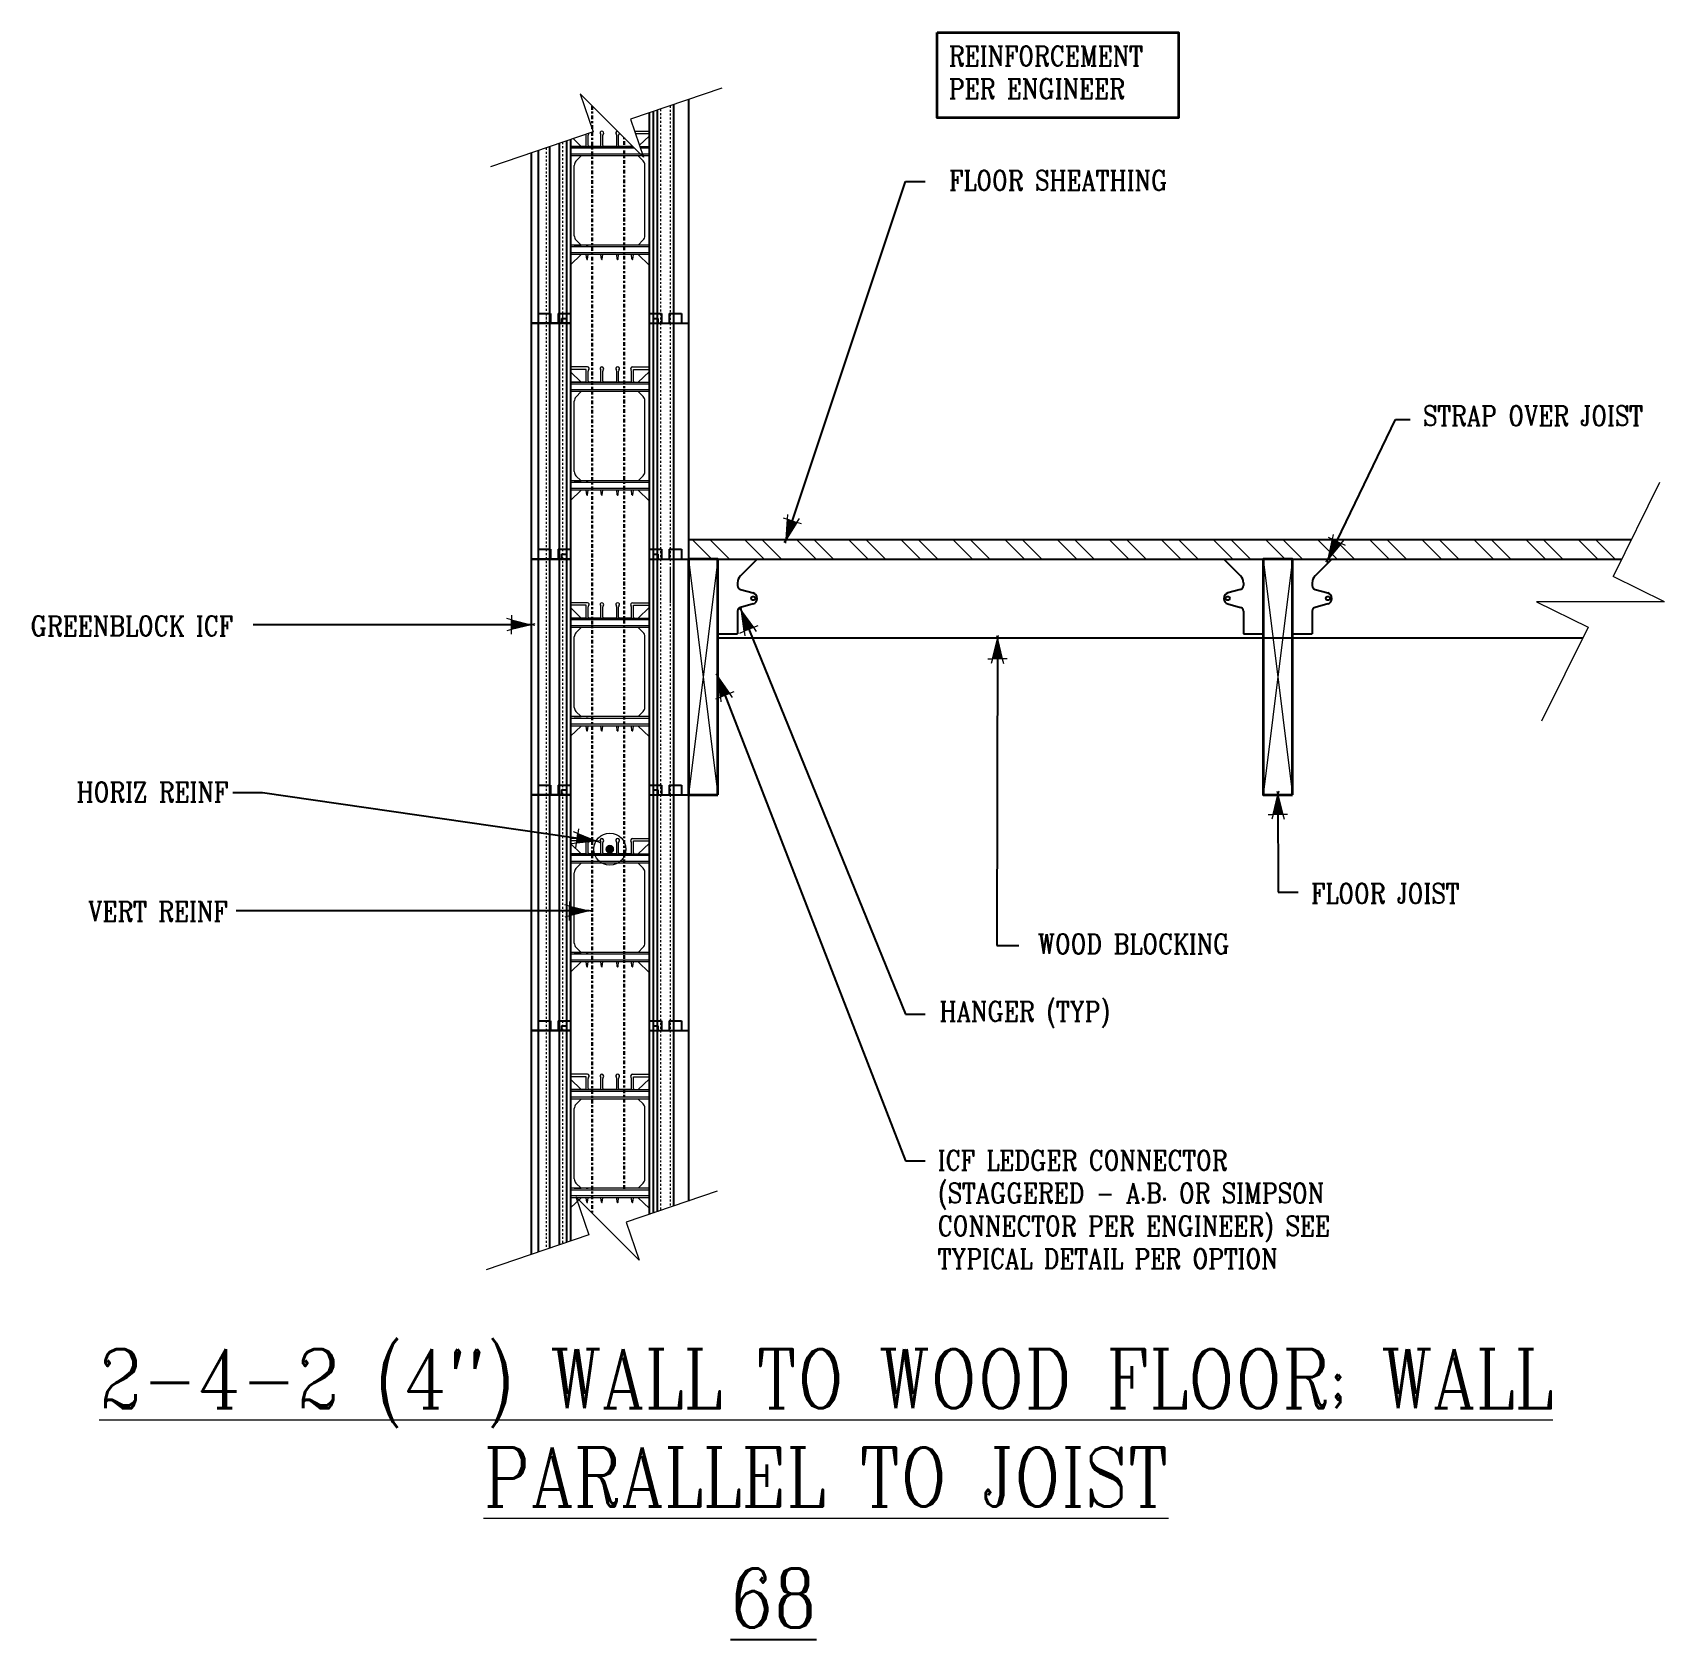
# Model space of a CAD drawing. Header units: inches. Extents: x -81.3 to 1.8, y 184.7 to 266.4.
import ezdxf

# ---------------------------------------------------------------- set-up
doc = ezdxf.new("R2010")
doc.units = ezdxf.units.IN
doc.header["$MEASUREMENT"] = 0
for name, pattern in [('CENTER', [2, 1.25, -0.25, 0.25, -0.25]), ('DASHED2', [0.375, 0.25, -0.125]), ('HIDDEN', [0.375, 0.25, -0.125])]:
    doc.linetypes.add(name, pattern=pattern)
doc.layers.get('Defpoints').update_dxf_attribs({"color": 252})
for name, color, linetype, lineweight in [('A2 Hatch', 8, 'Continuous', 9), ('A4 medium', 7, 'Continuous', 35), ('DETAILS', 7, 'Continuous', 13), ('DIM', 3, 'Continuous', 13), ('REBAR', 2, 'CENTER', 30)]:
    doc.layers.add(name, color=color, linetype=linetype, lineweight=lineweight)
doc.styles.add('ARCTEXT', font='arctext.shx', dxfattribs={"width": 0.85})
doc.styles.add('RomanC', font='romanc.shx', dxfattribs={"width": 0.85, "height": 5})
doc.dimstyles.new('ARCTEXT1-4', dxfattribs={"dimtxt": 4, "dimasz": 2, "dimexe": 2, "dimexo": 2, "dimgap": 2, "dimtad": 1, "dimdec": 4, "dimzin": 3, "dimdsep": 46, "dimlunit": 4, "dimtxsty": 'ARCTEXT', "dimblk": 'ARCHTICK', "dimcen": 2, "dimaunit": 1, "dimadec": 0, "dimazin": 0, "dimtfac": 1, "dimtdec": 4, "dimtmove": 2, "dimatfit": 3, "dimldrblk": 'arrow', "dimfxl": 0, "dimtolj": 1, "dimtzin": 0, "dimarcsym": 0})

msp = doc.modelspace()

# ---------------------------------------------------------------- texts
at = {"layer": 'Defpoints', "insert": (-43.543, 188.259), "char_height": 3, "width": 90.08, "attachment_point": 2, "style": 'RomanC'}
msp.add_mtext('{\\L68\\P}\\P            ', dxfattribs=at)
at = {"layer": 'DIM', "color": 3, "char_height": 1, "style": 'RomanC'}
for s, insert, width, attachment_point in [('REINFORCEMENT PER ENGINEER', (-34.626, 265.745), 13.32674, 1), ('FLOOR SHEATHING ', (-34.613, 259.408), 22.68955, 1), ('STRAP OVER JOIST', (-10.49, 247.43), 22.68955, 1), ('GREENBLOCK ICF', (-71.054, 236.739), 22.68955, 3), ('HORIZ REINF ', (-71.301, 228.285), 22.68955, 3), ('FLOOR JOIST', (-16.19, 223.121), 22.68955, 1), ('VERT REINF ', (-71.329, 222.215), 22.68955, 3), ('WOOD BLOCKING ', (-30.102, 220.555), 22.68955, 1), ('HANGER (TYP) ', (-35.105, 217.121), 22.68955, 1), ('ICF LEDGER CONNECTOR\\P(STAGGERED - A.B. OR SIMPSON CONNECTOR PER ENGINEER) SEE TYPICAL DETAIL PER OPTION', (-35.194, 209.537), 25.15519, 1)]:
    msp.add_mtext(s, dxfattribs=dict(at, insert=insert, width=width, attachment_point=attachment_point))
at = {"layer": 'DIM', "insert": (-40.88, 199.424), "char_height": 3, "width": 82.79582, "attachment_point": 2, "style": 'RomanC'}
msp.add_mtext('{\\L2-4-2 (4") WALL TO WOOD FLOOR; WALL PARALLEL TO JOIST  }                                               \\P                                                      \\P            ', dxfattribs=at)

# ---------------------------------------------------------------- blocks, each defined once
blk = doc.blocks.new('_ArchTick')
at = {"color": 0, "linetype": 'ByBlock', "const_width": 0.15}
blk.add_lwpolyline([(-0.5, -0.5), (0.5, 0.5)], dxfattribs=at)
blk = doc.blocks.new('arrow')
at = {"layer": 'DIM'}
blk.add_hatch(color=253, dxfattribs=at).paths.add_polyline_path([(-2, 0.5), (-2, -0.5), (0, 0)])
at = {"layer": 'DIM', "lineweight": 9}
for points in [[(-2, 0.98), (-2, 0.5), (-2.47, 0.62)], [(0.37, 0.09), (0, 0)], [(0.37, -0.09), (0, 0)], [(-2, -0.98), (-2, -0.5), (-2.47, -0.62)]]:
    blk.add_lwpolyline(points, dxfattribs=at)
at = {"layer": 'DIM', "lineweight": 15}
blk.add_lwpolyline([(0, 0), (-2, -0.5), (-2, 0.5), (0, 0)], dxfattribs=at)

# ---------------------------------------------------------------- hatches: boundary and pattern name
at = {"layer": 'A2 Hatch', "ltscale": 0.15}
h = msp.add_hatch(color=256, dxfattribs=at)
edge = h.paths.add_edge_path()
edge.add_arc((-51.88, 224.872), 0.224, 0, 360)

# ---------------------------------------------------------------- linework, layer by layer
at = {"color": 1}
for p, q in [((-49.465, 262.484), (-49.465, 251.638)), ((-48.645, 262.762), (-48.645, 251.638)), ((-47.88, 263.022), (-47.88, 251.638)), ((-49.88, 262.343), (-49.88, 251.638)), ((-49.68, 262.411), (-49.68, 251.638)), ((-54.455, 260.792), (-54.455, 251.638)), ((-54.08, 260.919), (-54.08, 251.638)), ((-53.88, 260.987), (-53.88, 251.638)), ((-55.88, 260.309), (-55.88, 251.638)), ((-55.53, 260.427), (-55.53, 251.638)), ((-54.955, 260.622), (-54.955, 251.638)), ((-55.88, 251.638), (-53.88, 251.638)), ((-55.88, 251.638), (-54.33, 251.638)), ((-55.88, 251.638), (-53.88, 251.638)), ((-55.88, 251.638), (-53.88, 251.638)), ((-55.88, 251.638), (-54.33, 251.638)), ((-55.88, 251.638), (-53.88, 251.638)), ((-55.88, 251.638), (-53.88, 251.638)), ((-55.88, 251.638), (-53.88, 251.638)), ((-55.88, 251.638), (-54.33, 251.638)), ((-55.88, 251.638), (-53.88, 251.638)), ((-55.88, 251.638), (-53.88, 251.638)), ((-55.88, 251.638), (-55.88, 239.638)), ((-55.88, 251.638), (-54.33, 251.638)), ((-55.88, 251.638), (-53.88, 251.638)), ((-55.88, 251.638), (-53.88, 251.638)), ((-55.88, 251.638), (-53.88, 251.638)), ((-55.88, 251.638), (-54.33, 251.638)), ((-55.88, 251.638), (-53.88, 251.638)), ((-55.88, 251.638), (-53.88, 251.638)), ((-55.88, 251.638), (-54.33, 251.638)), ((-55.88, 251.638), (-53.88, 251.638)), ((-55.88, 251.638), (-53.88, 251.638)), ((-55.88, 251.638), (-53.88, 251.638)), ((-55.88, 251.638), (-54.33, 251.638)), ((-55.88, 251.638), (-53.88, 251.638)), ((-55.88, 251.638), (-53.88, 251.638)), ((-55.88, 251.638), (-54.33, 251.638)), ((-55.88, 251.638), (-53.88, 251.638)), ((-55.88, 251.638), (-53.88, 251.638)), ((-55.88, 251.638), (-53.88, 251.638)), ((-55.88, 251.638), (-54.33, 251.638)), ((-55.88, 251.638), (-53.88, 251.638)), ((-55.88, 251.638), (-53.88, 251.638)), ((-55.88, 251.638), (-54.33, 251.638)), ((-55.88, 251.638), (-53.88, 251.638)), ((-55.88, 251.638), (-53.88, 251.638)), ((-55.88, 251.638), (-53.88, 251.638)), ((-55.88, 251.638), (-54.33, 251.638)), ((-55.88, 251.638), (-53.88, 251.638)), ((-55.88, 251.638), (-53.88, 251.638)), ((-55.88, 251.638), (-54.33, 251.638)), ((-55.88, 251.638), (-53.88, 251.638)), ((-55.88, 251.638), (-53.88, 251.638)), ((-55.88, 251.638), (-53.88, 251.638)), ((-55.88, 251.638), (-54.33, 251.638)), ((-55.88, 251.638), (-53.88, 251.638)), ((-55.88, 251.638), (-53.88, 251.638)), ((-55.88, 251.638), (-54.33, 251.638)), ((-55.88, 251.638), (-53.88, 251.638)), ((-55.88, 251.638), (-53.88, 251.638)), ((-55.88, 251.638), (-53.88, 251.638)), ((-55.88, 251.638), (-54.33, 251.638)), ((-55.88, 251.638), (-53.88, 251.638)), ((-55.88, 251.638), (-53.88, 251.638)), ((-55.88, 251.638), (-54.33, 251.638)), ((-55.88, 251.638), (-53.88, 251.638)), ((-55.88, 251.638), (-53.88, 251.638)), ((-55.88, 251.638), (-53.88, 251.638)), ((-55.88, 251.638), (-54.33, 251.638)), ((-55.88, 251.638), (-53.88, 251.638)), ((-55.88, 251.638), (-53.88, 251.638)), ((-55.88, 251.638), (-54.33, 251.638)), ((-55.88, 251.638), (-53.88, 251.638)), ((-55.88, 251.638), (-53.88, 251.638)), ((-55.88, 251.638), (-53.88, 251.638)), ((-55.88, 251.638), (-54.33, 251.638)), ((-55.88, 251.638), (-53.88, 251.638)), ((-55.88, 251.638), (-53.88, 251.638)), ((-55.88, 251.638), (-54.33, 251.638)), ((-55.88, 251.638), (-53.88, 251.638)), ((-55.88, 251.638), (-53.88, 251.638)), ((-55.88, 251.638), (-53.88, 251.638)), ((-55.88, 251.638), (-54.33, 251.638)), ((-55.88, 251.638), (-53.88, 251.638)), ((-55.88, 251.638), (-53.88, 251.638)), ((-55.88, 251.638), (-54.33, 251.638)), ((-55.88, 251.638), (-53.88, 251.638)), ((-55.88, 251.638), (-53.88, 251.638)), ((-55.88, 251.638), (-53.88, 251.638)), ((-55.88, 251.638), (-54.33, 251.638)), ((-55.88, 251.638), (-53.88, 251.638)), ((-55.88, 251.638), (-53.88, 251.638)), ((-55.88, 251.638), (-54.33, 251.638)), ((-55.88, 251.638), (-53.88, 251.638)), ((-55.88, 251.638), (-53.88, 251.638)), ((-55.88, 251.638), (-53.88, 251.638)), ((-55.88, 251.638), (-54.33, 251.638)), ((-55.88, 251.638), (-53.88, 251.638)), ((-55.88, 251.638), (-53.88, 251.638)), ((-55.88, 251.638), (-54.33, 251.638)), ((-55.88, 251.638), (-53.88, 251.638)), ((-55.88, 251.638), (-53.88, 251.638)), ((-55.88, 251.638), (-53.88, 251.638)), ((-55.88, 251.638), (-54.33, 251.638)), ((-55.88, 251.638), (-53.88, 251.638)), ((-55.88, 251.638), (-53.88, 251.638)), ((-55.88, 251.638), (-54.33, 251.638)), ((-55.88, 251.638), (-53.88, 251.638)), ((-55.88, 251.638), (-53.88, 251.638)), ((-55.88, 251.638), (-53.88, 251.638)), ((-55.88, 251.638), (-54.33, 251.638)), ((-55.88, 251.638), (-53.88, 251.638)), ((-55.88, 251.638), (-53.88, 251.638)), ((-55.88, 251.638), (-54.33, 251.638)), ((-55.88, 251.638), (-53.88, 251.638)), ((-55.88, 251.638), (-53.88, 251.638)), ((-55.88, 251.638), (-53.88, 251.638)), ((-55.88, 251.638), (-54.33, 251.638)), ((-55.88, 251.638), (-53.88, 251.638)), ((-55.88, 251.638), (-53.88, 251.638)), ((-55.88, 251.638), (-54.33, 251.638)), ((-55.88, 251.638), (-53.88, 251.638)), ((-55.88, 251.638), (-53.88, 251.638)), ((-55.88, 251.638), (-53.88, 251.638)), ((-55.88, 251.638), (-54.33, 251.638)), ((-55.88, 251.638), (-53.88, 251.638)), ((-55.88, 251.638), (-53.88, 251.638)), ((-55.88, 251.638), (-54.33, 251.638)), ((-55.88, 251.638), (-53.88, 251.638)), ((-55.88, 251.638), (-53.88, 251.638)), ((-55.88, 251.638), (-53.88, 251.638)), ((-55.88, 251.638), (-54.33, 251.638)), ((-55.88, 251.638), (-53.88, 251.638)), ((-55.88, 251.638), (-53.88, 251.638)), ((-55.88, 251.638), (-54.33, 251.638)), ((-55.88, 251.638), (-53.88, 251.638)), ((-55.88, 251.638), (-53.88, 251.638)), ((-55.88, 251.638), (-53.88, 251.638)), ((-55.88, 251.638), (-54.33, 251.638)), ((-55.88, 251.638), (-53.88, 251.638)), ((-55.88, 251.638), (-53.88, 251.638)), ((-55.88, 251.638), (-54.33, 251.638)), ((-55.88, 251.638), (-53.88, 251.638)), ((-55.88, 251.638), (-53.88, 251.638)), ((-55.88, 251.638), (-53.88, 251.638)), ((-55.88, 251.638), (-54.33, 251.638)), ((-55.88, 251.638), (-53.88, 251.638)), ((-55.88, 251.638), (-53.88, 251.638)), ((-55.88, 251.638), (-54.33, 251.638)), ((-55.88, 251.638), (-53.88, 251.638)), ((-55.88, 251.638), (-53.88, 251.638)), ((-55.53, 252.138), (-54.905, 252.138)), ((-55.53, 252.138), (-54.905, 252.138)), ((-55.53, 252.138), (-54.905, 252.138)), ((-55.53, 252.138), (-54.905, 252.138)), ((-55.53, 252.138), (-55.53, 239.638)), ((-55.53, 252.138), (-54.905, 252.138)), ((-55.53, 252.138), (-54.905, 252.138)), ((-55.53, 252.138), (-54.905, 252.138)), ((-55.53, 252.138), (-54.905, 252.138)), ((-55.53, 252.138), (-54.905, 252.138)), ((-55.53, 252.138), (-54.905, 252.138)), ((-55.53, 252.138), (-54.905, 252.138)), ((-55.53, 252.138), (-54.905, 252.138)), ((-55.53, 252.138), (-54.905, 252.138)), ((-55.53, 252.138), (-54.905, 252.138)), ((-55.53, 252.138), (-54.905, 252.138)), ((-55.53, 252.138), (-54.905, 252.138)), ((-55.53, 252.138), (-54.905, 252.138)), ((-55.53, 252.138), (-54.905, 252.138)), ((-55.53, 252.138), (-54.905, 252.138)), ((-55.53, 252.138), (-54.905, 252.138)), ((-55.53, 252.138), (-54.905, 252.138)), ((-55.53, 252.138), (-54.905, 252.138)), ((-55.53, 252.138), (-54.905, 252.138)), ((-55.53, 252.138), (-54.905, 252.138)), ((-55.53, 252.138), (-54.905, 252.138)), ((-55.53, 252.138), (-54.905, 252.138)), ((-55.53, 252.138), (-54.905, 252.138)), ((-55.53, 252.138), (-54.905, 252.138)), ((-55.53, 252.138), (-54.905, 252.138)), ((-55.53, 252.138), (-54.905, 252.138)), ((-55.53, 252.138), (-54.905, 252.138)), ((-55.53, 252.138), (-54.905, 252.138)), ((-55.53, 252.138), (-54.905, 252.138)), ((-55.53, 252.138), (-54.905, 252.138)), ((-55.53, 252.138), (-54.905, 252.138)), ((-55.53, 252.138), (-54.905, 252.138)), ((-55.53, 252.138), (-54.905, 252.138)), ((-55.53, 252.138), (-54.905, 252.138)), ((-55.53, 252.138), (-54.905, 252.138)), ((-55.53, 252.138), (-54.905, 252.138)), ((-54.955, 252.138), (-54.955, 239.638)), ((-54.455, 251.638), (-54.955, 251.638)), ((-54.455, 251.638), (-54.955, 251.638)), ((-54.455, 251.638), (-54.955, 251.638)), ((-54.455, 251.638), (-54.955, 251.638)), ((-54.455, 251.638), (-54.955, 251.638)), ((-54.455, 251.638), (-54.955, 251.638)), ((-54.455, 251.638), (-54.955, 251.638)), ((-54.455, 251.638), (-54.955, 251.638)), ((-54.455, 251.638), (-54.955, 251.638)), ((-54.455, 251.638), (-54.955, 251.638)), ((-54.455, 251.638), (-54.955, 251.638)), ((-54.455, 251.638), (-54.955, 251.638)), ((-54.455, 251.638), (-54.955, 251.638)), ((-54.455, 251.638), (-54.955, 251.638)), ((-54.455, 251.638), (-54.955, 251.638)), ((-54.455, 251.638), (-54.955, 251.638)), ((-54.455, 251.638), (-54.955, 251.638)), ((-54.455, 251.638), (-54.955, 251.638)), ((-54.455, 251.638), (-54.955, 251.638)), ((-54.455, 251.638), (-54.955, 251.638)), ((-54.455, 251.638), (-54.955, 251.638)), ((-54.455, 251.638), (-54.955, 251.638)), ((-54.455, 251.638), (-54.955, 251.638)), ((-54.455, 251.638), (-54.955, 251.638)), ((-54.455, 251.638), (-54.955, 251.638)), ((-54.455, 251.638), (-54.955, 251.638)), ((-54.455, 251.638), (-54.955, 251.638)), ((-54.455, 251.638), (-54.955, 251.638)), ((-54.455, 251.638), (-54.955, 251.638)), ((-54.455, 251.638), (-54.955, 251.638)), ((-54.455, 251.638), (-54.955, 251.638)), ((-54.455, 251.638), (-54.955, 251.638)), ((-54.455, 251.638), (-54.955, 251.638)), ((-54.455, 251.638), (-54.955, 251.638)), ((-54.455, 251.638), (-54.955, 251.638)), ((-54.455, 251.638), (-54.955, 251.638)), ((-54.455, 251.638), (-54.955, 251.638)), ((-54.455, 251.638), (-54.955, 251.638)), ((-54.455, 251.638), (-54.955, 251.638)), ((-54.455, 251.638), (-54.955, 251.638)), ((-54.905, 252.138), (-54.905, 251.638)), ((-54.905, 252.138), (-54.905, 251.638)), ((-54.905, 252.138), (-54.905, 251.638)), ((-54.905, 252.138), (-54.905, 251.638)), ((-54.905, 252.138), (-54.905, 251.638)), ((-54.905, 252.138), (-54.905, 251.638)), ((-54.905, 252.138), (-54.905, 251.638)), ((-54.905, 252.138), (-54.905, 251.638)), ((-54.905, 252.138), (-54.905, 251.638)), ((-54.905, 252.138), (-54.905, 251.638)), ((-54.905, 252.138), (-54.905, 251.638)), ((-54.905, 252.138), (-54.905, 251.638)), ((-54.905, 252.138), (-54.905, 251.638)), ((-54.905, 252.138), (-54.905, 251.638)), ((-54.905, 252.138), (-54.905, 251.638)), ((-54.905, 252.138), (-54.905, 251.638)), ((-54.905, 252.138), (-54.905, 251.638)), ((-54.905, 252.138), (-54.905, 251.638)), ((-54.905, 252.138), (-54.905, 251.638)), ((-54.905, 252.138), (-54.905, 251.638)), ((-54.905, 252.138), (-54.905, 251.638)), ((-54.905, 252.138), (-54.905, 251.638)), ((-54.905, 252.138), (-54.905, 251.638)), ((-54.905, 252.138), (-54.905, 251.638)), ((-54.905, 252.138), (-54.905, 251.638)), ((-54.905, 252.138), (-54.905, 251.638)), ((-54.905, 252.138), (-54.905, 251.638)), ((-54.905, 252.138), (-54.905, 251.638)), ((-54.905, 252.138), (-54.905, 251.638)), ((-54.905, 252.138), (-54.905, 251.638)), ((-54.905, 252.138), (-54.905, 251.638)), ((-54.905, 252.138), (-54.905, 251.638)), ((-54.905, 252.138), (-54.905, 251.638)), ((-54.905, 252.138), (-54.905, 251.638)), ((-54.905, 252.138), (-54.905, 251.638)), ((-54.905, 252.138), (-54.905, 251.638)), ((-54.905, 252.138), (-54.905, 251.638)), ((-54.905, 252.138), (-54.905, 251.638)), ((-54.905, 252.138), (-54.905, 251.638)), ((-54.905, 252.138), (-54.905, 251.638)), ((-54.505, 252.138), (-54.505, 251.638)), ((-54.505, 252.138), (-53.88, 252.138)), ((-54.505, 252.138), (-54.505, 251.638)), ((-54.505, 252.138), (-53.88, 252.138)), ((-54.505, 252.138), (-54.505, 251.638)), ((-54.505, 252.138), (-53.88, 252.138)), ((-54.505, 252.138), (-54.505, 251.638)), ((-54.505, 252.138), (-53.88, 252.138)), ((-54.505, 252.138), (-54.505, 251.638)), ((-54.505, 252.138), (-53.88, 252.138)), ((-54.505, 252.138), (-54.505, 251.638)), ((-54.505, 252.138), (-53.88, 252.138)), ((-54.505, 252.138), (-54.505, 251.638)), ((-54.505, 252.138), (-53.88, 252.138)), ((-54.505, 252.138), (-54.505, 251.638)), ((-54.505, 252.138), (-53.88, 252.138)), ((-54.505, 252.138), (-54.505, 251.638)), ((-54.505, 252.138), (-53.88, 252.138)), ((-54.505, 252.138), (-54.505, 251.638)), ((-54.505, 252.138), (-53.88, 252.138)), ((-54.505, 252.138), (-54.505, 251.638)), ((-54.505, 252.138), (-53.88, 252.138)), ((-54.505, 252.138), (-54.505, 251.638)), ((-54.505, 252.138), (-53.88, 252.138)), ((-54.505, 252.138), (-54.505, 251.638)), ((-54.505, 252.138), (-53.88, 252.138)), ((-54.505, 252.138), (-54.505, 251.638)), ((-54.505, 252.138), (-53.88, 252.138)), ((-54.505, 252.138), (-54.505, 251.638)), ((-54.505, 252.138), (-53.88, 252.138)), ((-54.505, 252.138), (-54.505, 251.638)), ((-54.505, 252.138), (-53.88, 252.138)), ((-54.505, 252.138), (-54.505, 251.638)), ((-54.505, 252.138), (-53.88, 252.138)), ((-54.505, 252.138), (-54.505, 251.638)), ((-54.505, 252.138), (-53.88, 252.138)), ((-54.505, 252.138), (-54.505, 251.638)), ((-54.505, 252.138), (-53.88, 252.138)), ((-54.505, 252.138), (-54.505, 251.638)), ((-54.505, 252.138), (-53.88, 252.138)), ((-54.505, 252.138), (-54.505, 251.638)), ((-54.505, 252.138), (-53.88, 252.138)), ((-54.505, 252.138), (-54.505, 251.638)), ((-54.505, 252.138), (-53.88, 252.138)), ((-54.505, 252.138), (-54.505, 251.638)), ((-54.505, 252.138), (-53.88, 252.138)), ((-54.505, 252.138), (-54.505, 251.638)), ((-54.505, 252.138), (-53.88, 252.138)), ((-54.505, 252.138), (-54.505, 251.638)), ((-54.505, 252.138), (-53.88, 252.138)), ((-54.505, 252.138), (-54.505, 251.638)), ((-54.505, 252.138), (-53.88, 252.138)), ((-54.505, 252.138), (-54.505, 251.638)), ((-54.505, 252.138), (-53.88, 252.138)), ((-54.505, 252.138), (-54.505, 251.638)), ((-54.505, 252.138), (-53.88, 252.138)), ((-54.505, 252.138), (-54.505, 251.638)), ((-54.505, 252.138), (-53.88, 252.138)), ((-54.505, 252.138), (-54.505, 251.638)), ((-54.505, 252.138), (-53.88, 252.138)), ((-54.505, 252.138), (-54.505, 251.638)), ((-54.505, 252.138), (-53.88, 252.138)), ((-54.505, 252.138), (-54.505, 251.638)), ((-54.505, 252.138), (-53.88, 252.138)), ((-54.505, 252.138), (-54.505, 251.638)), ((-54.505, 252.138), (-53.88, 252.138)), ((-54.505, 252.138), (-54.505, 251.638)), ((-54.505, 252.138), (-53.88, 252.138)), ((-54.505, 252.138), (-54.505, 251.638)), ((-54.505, 252.138), (-53.88, 252.138)), ((-54.505, 252.138), (-54.505, 251.638)), ((-54.505, 252.138), (-53.88, 252.138)), ((-54.505, 252.138), (-54.505, 251.638)), ((-54.505, 252.138), (-53.88, 252.138)), ((-54.505, 252.138), (-54.505, 251.638)), ((-54.505, 252.138), (-53.88, 252.138)), ((-54.505, 252.138), (-54.505, 251.638)), ((-54.505, 252.138), (-53.88, 252.138)), ((-54.505, 252.138), (-54.505, 251.638)), ((-54.505, 252.138), (-53.88, 252.138)), ((-54.455, 252.138), (-54.455, 239.638)), ((-54.33, 251.888), (-54.33, 251.638)), ((-54.33, 251.888), (-54.08, 251.888)), ((-54.33, 251.888), (-54.33, 251.638)), ((-54.33, 251.888), (-54.08, 251.888)), ((-54.33, 251.888), (-54.33, 251.638)), ((-54.33, 251.888), (-54.08, 251.888)), ((-54.33, 251.888), (-54.33, 251.638)), ((-54.33, 251.888), (-54.08, 251.888)), ((-54.33, 251.888), (-54.33, 251.638)), ((-54.33, 251.888), (-54.08, 251.888)), ((-54.33, 251.888), (-54.33, 251.638)), ((-54.33, 251.888), (-54.08, 251.888)), ((-54.33, 251.888), (-54.33, 251.638)), ((-54.33, 251.888), (-54.08, 251.888)), ((-54.33, 251.888), (-54.33, 251.638)), ((-54.33, 251.888), (-54.08, 251.888)), ((-54.33, 251.888), (-54.33, 251.638)), ((-54.33, 251.888), (-54.08, 251.888)), ((-54.33, 251.888), (-54.33, 251.638)), ((-54.33, 251.888), (-54.08, 251.888)), ((-54.33, 251.888), (-54.33, 251.638)), ((-54.33, 251.888), (-54.08, 251.888)), ((-54.33, 251.888), (-54.33, 251.638)), ((-54.33, 251.888), (-54.08, 251.888)), ((-54.33, 251.888), (-54.33, 251.638)), ((-54.33, 251.888), (-54.08, 251.888)), ((-54.33, 251.888), (-54.33, 251.638)), ((-54.33, 251.888), (-54.08, 251.888)), ((-54.33, 251.888), (-54.33, 251.638)), ((-54.33, 251.888), (-54.08, 251.888)), ((-54.33, 251.888), (-54.33, 251.638)), ((-54.33, 251.888), (-54.08, 251.888)), ((-54.33, 251.888), (-54.33, 251.638)), ((-54.33, 251.888), (-54.08, 251.888)), ((-54.33, 251.888), (-54.33, 251.638)), ((-54.33, 251.888), (-54.08, 251.888)), ((-54.33, 251.888), (-54.33, 251.638)), ((-54.33, 251.888), (-54.08, 251.888)), ((-54.33, 251.888), (-54.33, 251.638)), ((-54.33, 251.888), (-54.08, 251.888)), ((-54.33, 251.888), (-54.33, 251.638)), ((-54.33, 251.888), (-54.08, 251.888)), ((-54.33, 251.888), (-54.33, 251.638)), ((-54.33, 251.888), (-54.08, 251.888)), ((-54.33, 251.888), (-54.33, 251.638)), ((-54.33, 251.888), (-54.08, 251.888)), ((-54.33, 251.888), (-54.33, 251.638)), ((-54.33, 251.888), (-54.08, 251.888)), ((-54.33, 251.888), (-54.33, 251.638)), ((-54.33, 251.888), (-54.08, 251.888)), ((-54.33, 251.888), (-54.33, 251.638)), ((-54.33, 251.888), (-54.08, 251.888)), ((-54.33, 251.888), (-54.33, 251.638)), ((-54.33, 251.888), (-54.08, 251.888)), ((-54.33, 251.888), (-54.33, 251.638)), ((-54.33, 251.888), (-54.08, 251.888)), ((-54.33, 251.888), (-54.33, 251.638)), ((-54.33, 251.888), (-54.08, 251.888)), ((-54.33, 251.888), (-54.33, 251.638)), ((-54.33, 251.888), (-54.08, 251.888)), ((-54.33, 251.888), (-54.33, 251.638)), ((-54.33, 251.888), (-54.08, 251.888)), ((-54.33, 251.888), (-54.33, 251.638)), ((-54.33, 251.888), (-54.08, 251.888)), ((-54.33, 251.888), (-54.33, 251.638)), ((-54.33, 251.888), (-54.08, 251.888)), ((-54.33, 251.888), (-54.33, 251.638)), ((-54.33, 251.888), (-54.08, 251.888)), ((-54.33, 251.888), (-54.33, 251.638)), ((-54.33, 251.888), (-54.08, 251.888)), ((-54.33, 251.888), (-54.33, 251.638)), ((-54.33, 251.888), (-54.08, 251.888)), ((-54.33, 251.888), (-54.33, 251.638)), ((-54.33, 251.888), (-54.08, 251.888)), ((-54.33, 251.888), (-54.33, 251.638)), ((-54.33, 251.888), (-54.08, 251.888)), ((-54.33, 251.888), (-54.33, 251.638)), ((-54.33, 251.888), (-54.08, 251.888)), ((-54.33, 251.888), (-54.33, 251.638)), ((-54.33, 251.888), (-54.08, 251.888)), ((-54.08, 251.888), (-54.08, 239.638)), ((-54.08, 251.638), (-53.88, 251.638)), ((-54.08, 251.638), (-53.88, 251.638)), ((-54.08, 251.638), (-53.88, 251.638)), ((-54.08, 251.638), (-53.88, 251.638)), ((-54.08, 251.638), (-53.88, 251.638)), ((-54.08, 251.638), (-53.88, 251.638)), ((-54.08, 251.638), (-53.88, 251.638)), ((-54.08, 251.638), (-53.88, 251.638)), ((-54.08, 251.638), (-53.88, 251.638)), ((-54.08, 251.638), (-53.88, 251.638)), ((-54.08, 251.638), (-53.88, 251.638)), ((-54.08, 251.638), (-53.88, 251.638)), ((-54.08, 251.638), (-53.88, 251.638)), ((-54.08, 251.638), (-53.88, 251.638)), ((-54.08, 251.638), (-53.88, 251.638)), ((-54.08, 251.638), (-53.88, 251.638)), ((-54.08, 251.638), (-53.88, 251.638)), ((-54.08, 251.638), (-53.88, 251.638)), ((-54.08, 251.638), (-53.88, 251.638)), ((-54.08, 251.638), (-53.88, 251.638)), ((-54.08, 251.638), (-53.88, 251.638)), ((-54.08, 251.638), (-53.88, 251.638)), ((-54.08, 251.638), (-53.88, 251.638)), ((-54.08, 251.638), (-53.88, 251.638)), ((-54.08, 251.638), (-53.88, 251.638)), ((-54.08, 251.638), (-53.88, 251.638)), ((-54.08, 251.638), (-53.88, 251.638)), ((-54.08, 251.638), (-53.88, 251.638)), ((-54.08, 251.638), (-53.88, 251.638)), ((-54.08, 251.638), (-53.88, 251.638)), ((-54.08, 251.638), (-53.88, 251.638)), ((-54.08, 251.638), (-53.88, 251.638)), ((-54.08, 251.638), (-53.88, 251.638)), ((-54.08, 251.638), (-53.88, 251.638)), ((-54.08, 251.638), (-53.88, 251.638)), ((-54.08, 251.638), (-53.88, 251.638)), ((-54.08, 251.638), (-53.88, 251.638)), ((-54.08, 251.638), (-53.88, 251.638)), ((-54.08, 251.638), (-53.88, 251.638)), ((-54.08, 251.638), (-53.88, 251.638)), ((-53.88, 252.138), (-53.88, 239.638)), ((-49.88, 252.138), (-49.255, 252.138)), ((-49.88, 252.138), (-49.255, 252.138)), ((-49.88, 252.138), (-49.255, 252.138)), ((-49.88, 252.138), (-49.88, 239.638)), ((-49.88, 252.138), (-49.255, 252.138)), ((-49.88, 252.138), (-49.255, 252.138)), ((-49.88, 252.138), (-49.255, 252.138)), ((-49.88, 252.138), (-49.255, 252.138)), ((-49.88, 252.138), (-49.255, 252.138)), ((-49.88, 252.138), (-49.255, 252.138)), ((-49.88, 252.138), (-49.255, 252.138)), ((-49.88, 252.138), (-49.255, 252.138)), ((-49.88, 252.138), (-49.255, 252.138)), ((-49.88, 252.138), (-49.255, 252.138)), ((-49.88, 252.138), (-49.255, 252.138)), ((-49.88, 252.138), (-49.255, 252.138)), ((-49.88, 252.138), (-49.255, 252.138)), ((-49.88, 252.138), (-49.255, 252.138)), ((-49.88, 252.138), (-49.255, 252.138)), ((-49.88, 252.138), (-49.255, 252.138)), ((-49.88, 252.138), (-49.255, 252.138)), ((-49.88, 252.138), (-49.255, 252.138)), ((-49.88, 252.138), (-49.255, 252.138)), ((-49.88, 252.138), (-49.255, 252.138)), ((-49.88, 252.138), (-49.255, 252.138)), ((-49.88, 252.138), (-49.255, 252.138)), ((-49.88, 252.138), (-49.255, 252.138)), ((-49.88, 252.138), (-49.255, 252.138)), ((-49.88, 252.138), (-49.255, 252.138)), ((-49.88, 252.138), (-49.255, 252.138)), ((-49.88, 252.138), (-49.255, 252.138)), ((-49.88, 252.138), (-49.255, 252.138)), ((-49.88, 252.138), (-49.255, 252.138)), ((-49.88, 252.138), (-49.255, 252.138)), ((-49.88, 252.138), (-49.255, 252.138)), ((-49.88, 252.138), (-49.255, 252.138)), ((-49.88, 252.138), (-49.255, 252.138)), ((-49.88, 252.138), (-49.255, 252.138)), ((-49.88, 252.138), (-49.255, 252.138)), ((-49.88, 252.138), (-49.255, 252.138)), ((-49.88, 252.138), (-49.255, 252.138)), ((-49.88, 251.638), (-47.88, 251.638)), ((-49.88, 251.638), (-49.68, 251.638)), ((-49.88, 251.638), (-47.88, 251.638)), ((-49.88, 251.638), (-47.88, 251.638)), ((-49.88, 251.638), (-49.68, 251.638)), ((-49.88, 251.638), (-47.88, 251.638)), ((-49.88, 251.638), (-47.88, 251.638)), ((-49.88, 251.638), (-47.88, 251.638)), ((-49.88, 251.638), (-49.68, 251.638)), ((-49.88, 251.638), (-47.88, 251.638)), ((-49.88, 251.638), (-47.88, 251.638)), ((-49.88, 251.638), (-49.68, 251.638)), ((-49.88, 251.638), (-47.88, 251.638)), ((-49.88, 251.638), (-47.88, 251.638)), ((-49.88, 251.638), (-47.88, 251.638)), ((-49.88, 251.638), (-49.68, 251.638)), ((-49.88, 251.638), (-47.88, 251.638)), ((-49.88, 251.638), (-47.88, 251.638)), ((-49.88, 251.638), (-49.68, 251.638)), ((-49.88, 251.638), (-47.88, 251.638)), ((-49.88, 251.638), (-47.88, 251.638)), ((-49.88, 251.638), (-47.88, 251.638)), ((-49.88, 251.638), (-49.68, 251.638)), ((-49.88, 251.638), (-47.88, 251.638)), ((-49.88, 251.638), (-47.88, 251.638)), ((-49.88, 251.638), (-49.68, 251.638)), ((-49.88, 251.638), (-47.88, 251.638)), ((-49.88, 251.638), (-47.88, 251.638)), ((-49.88, 251.638), (-47.88, 251.638)), ((-49.88, 251.638), (-49.68, 251.638)), ((-49.88, 251.638), (-47.88, 251.638)), ((-49.88, 251.638), (-47.88, 251.638)), ((-49.88, 251.638), (-49.68, 251.638)), ((-49.88, 251.638), (-47.88, 251.638)), ((-49.88, 251.638), (-47.88, 251.638)), ((-49.88, 251.638), (-47.88, 251.638)), ((-49.88, 251.638), (-49.68, 251.638)), ((-49.88, 251.638), (-47.88, 251.638)), ((-49.88, 251.638), (-47.88, 251.638)), ((-49.88, 251.638), (-49.68, 251.638)), ((-49.88, 251.638), (-47.88, 251.638)), ((-49.88, 251.638), (-47.88, 251.638)), ((-49.88, 251.638), (-47.88, 251.638)), ((-49.88, 251.638), (-49.68, 251.638)), ((-49.88, 251.638), (-47.88, 251.638)), ((-49.88, 251.638), (-47.88, 251.638)), ((-49.88, 251.638), (-49.68, 251.638)), ((-49.88, 251.638), (-47.88, 251.638)), ((-49.88, 251.638), (-47.88, 251.638)), ((-49.88, 251.638), (-47.88, 251.638)), ((-49.88, 251.638), (-49.68, 251.638)), ((-49.88, 251.638), (-47.88, 251.638)), ((-49.88, 251.638), (-47.88, 251.638)), ((-49.88, 251.638), (-49.68, 251.638)), ((-49.88, 251.638), (-47.88, 251.638)), ((-49.88, 251.638), (-47.88, 251.638)), ((-49.88, 251.638), (-47.88, 251.638)), ((-49.88, 251.638), (-49.68, 251.638)), ((-49.88, 251.638), (-47.88, 251.638)), ((-49.88, 251.638), (-47.88, 251.638)), ((-49.88, 251.638), (-49.68, 251.638)), ((-49.88, 251.638), (-47.88, 251.638)), ((-49.88, 251.638), (-47.88, 251.638)), ((-49.88, 251.638), (-47.88, 251.638)), ((-49.88, 251.638), (-49.68, 251.638)), ((-49.88, 251.638), (-47.88, 251.638)), ((-49.88, 251.638), (-47.88, 251.638)), ((-49.88, 251.638), (-49.68, 251.638)), ((-49.88, 251.638), (-47.88, 251.638)), ((-49.88, 251.638), (-47.88, 251.638)), ((-49.88, 251.638), (-47.88, 251.638)), ((-49.88, 251.638), (-49.68, 251.638)), ((-49.88, 251.638), (-47.88, 251.638)), ((-49.88, 251.638), (-47.88, 251.638)), ((-49.88, 251.638), (-49.68, 251.638)), ((-49.88, 251.638), (-47.88, 251.638)), ((-49.88, 251.638), (-47.88, 251.638)), ((-49.88, 251.638), (-47.88, 251.638)), ((-49.88, 251.638), (-49.68, 251.638)), ((-49.88, 251.638), (-47.88, 251.638)), ((-49.88, 251.638), (-47.88, 251.638)), ((-49.88, 251.638), (-49.68, 251.638)), ((-49.88, 251.638), (-47.88, 251.638)), ((-49.88, 251.638), (-47.88, 251.638)), ((-49.88, 251.638), (-47.88, 251.638)), ((-49.88, 251.638), (-49.68, 251.638)), ((-49.88, 251.638), (-47.88, 251.638)), ((-49.88, 251.638), (-47.88, 251.638)), ((-49.88, 251.638), (-49.68, 251.638)), ((-49.88, 251.638), (-47.88, 251.638)), ((-49.88, 251.638), (-47.88, 251.638)), ((-49.88, 251.638), (-47.88, 251.638)), ((-49.88, 251.638), (-49.68, 251.638)), ((-49.88, 251.638), (-47.88, 251.638)), ((-49.88, 251.638), (-47.88, 251.638)), ((-49.88, 251.638), (-49.68, 251.638)), ((-49.88, 251.638), (-47.88, 251.638)), ((-49.88, 251.638), (-47.88, 251.638)), ((-49.88, 251.638), (-47.88, 251.638)), ((-49.88, 251.638), (-49.68, 251.638)), ((-49.88, 251.638), (-47.88, 251.638)), ((-49.88, 251.638), (-47.88, 251.638)), ((-49.88, 251.638), (-49.68, 251.638)), ((-49.88, 251.638), (-47.88, 251.638)), ((-49.88, 251.638), (-47.88, 251.638)), ((-49.88, 251.638), (-47.88, 251.638)), ((-49.88, 251.638), (-49.68, 251.638)), ((-49.88, 251.638), (-47.88, 251.638)), ((-49.88, 251.638), (-47.88, 251.638)), ((-49.88, 251.638), (-49.68, 251.638)), ((-49.88, 251.638), (-47.88, 251.638)), ((-49.88, 251.638), (-47.88, 251.638)), ((-49.88, 251.638), (-47.88, 251.638)), ((-49.88, 251.638), (-49.68, 251.638)), ((-49.88, 251.638), (-47.88, 251.638)), ((-49.88, 251.638), (-47.88, 251.638)), ((-49.88, 251.638), (-49.68, 251.638)), ((-49.88, 251.638), (-47.88, 251.638)), ((-49.88, 251.638), (-47.88, 251.638)), ((-49.88, 251.638), (-47.88, 251.638)), ((-49.88, 251.638), (-49.68, 251.638)), ((-49.88, 251.638), (-47.88, 251.638)), ((-49.88, 251.638), (-47.88, 251.638)), ((-49.88, 251.638), (-49.68, 251.638)), ((-49.88, 251.638), (-47.88, 251.638)), ((-49.88, 251.638), (-47.88, 251.638)), ((-49.88, 251.638), (-47.88, 251.638)), ((-49.88, 251.638), (-49.68, 251.638)), ((-49.88, 251.638), (-47.88, 251.638)), ((-49.88, 251.638), (-47.88, 251.638)), ((-49.88, 251.638), (-49.68, 251.638)), ((-49.88, 251.638), (-47.88, 251.638)), ((-49.88, 251.638), (-47.88, 251.638)), ((-49.88, 251.638), (-47.88, 251.638)), ((-49.88, 251.638), (-49.68, 251.638)), ((-49.88, 251.638), (-47.88, 251.638)), ((-49.88, 251.638), (-47.88, 251.638)), ((-49.88, 251.638), (-49.68, 251.638)), ((-49.88, 251.638), (-47.88, 251.638)), ((-49.88, 251.638), (-47.88, 251.638)), ((-49.68, 251.888), (-49.43, 251.888)), ((-49.68, 251.888), (-49.43, 251.888)), ((-49.68, 251.888), (-49.43, 251.888)), ((-49.68, 251.888), (-49.68, 239.638)), ((-49.68, 251.888), (-49.43, 251.888)), ((-49.68, 251.888), (-49.43, 251.888)), ((-49.68, 251.888), (-49.43, 251.888)), ((-49.68, 251.888), (-49.43, 251.888)), ((-49.68, 251.888), (-49.43, 251.888)), ((-49.68, 251.888), (-49.43, 251.888)), ((-49.68, 251.888), (-49.43, 251.888)), ((-49.68, 251.888), (-49.43, 251.888)), ((-49.68, 251.888), (-49.43, 251.888)), ((-49.68, 251.888), (-49.43, 251.888)), ((-49.68, 251.888), (-49.43, 251.888)), ((-49.68, 251.888), (-49.43, 251.888)), ((-49.68, 251.888), (-49.43, 251.888)), ((-49.68, 251.888), (-49.43, 251.888)), ((-49.68, 251.888), (-49.43, 251.888)), ((-49.68, 251.888), (-49.43, 251.888)), ((-49.68, 251.888), (-49.43, 251.888)), ((-49.68, 251.888), (-49.43, 251.888)), ((-49.68, 251.888), (-49.43, 251.888)), ((-49.68, 251.888), (-49.43, 251.888)), ((-49.68, 251.888), (-49.43, 251.888)), ((-49.68, 251.888), (-49.43, 251.888)), ((-49.68, 251.888), (-49.43, 251.888)), ((-49.68, 251.888), (-49.43, 251.888)), ((-49.68, 251.888), (-49.43, 251.888)), ((-49.68, 251.888), (-49.43, 251.888)), ((-49.68, 251.888), (-49.43, 251.888)), ((-49.68, 251.888), (-49.43, 251.888)), ((-49.68, 251.888), (-49.43, 251.888)), ((-49.68, 251.888), (-49.43, 251.888)), ((-49.68, 251.888), (-49.43, 251.888)), ((-49.68, 251.888), (-49.43, 251.888)), ((-49.68, 251.888), (-49.43, 251.888)), ((-49.68, 251.888), (-49.43, 251.888)), ((-49.68, 251.888), (-49.43, 251.888)), ((-49.68, 251.888), (-49.43, 251.888)), ((-49.68, 251.888), (-49.43, 251.888)), ((-49.465, 251.638), (-47.88, 251.638)), ((-49.465, 251.638), (-47.88, 251.638)), ((-49.465, 251.638), (-47.88, 251.638)), ((-49.465, 251.638), (-47.88, 251.638)), ((-49.465, 251.638), (-49.465, 239.638)), ((-49.465, 251.638), (-47.88, 251.638)), ((-49.465, 251.638), (-47.88, 251.638)), ((-49.465, 251.638), (-47.88, 251.638)), ((-49.465, 251.638), (-47.88, 251.638)), ((-49.465, 251.638), (-47.88, 251.638)), ((-49.465, 251.638), (-47.88, 251.638)), ((-49.465, 251.638), (-47.88, 251.638)), ((-49.465, 251.638), (-47.88, 251.638)), ((-49.465, 251.638), (-47.88, 251.638)), ((-49.465, 251.638), (-47.88, 251.638)), ((-49.465, 251.638), (-47.88, 251.638)), ((-49.465, 251.638), (-47.88, 251.638)), ((-49.465, 251.638), (-47.88, 251.638)), ((-49.465, 251.638), (-47.88, 251.638)), ((-49.465, 251.638), (-47.88, 251.638)), ((-49.465, 251.638), (-47.88, 251.638)), ((-49.465, 251.638), (-47.88, 251.638)), ((-49.465, 251.638), (-47.88, 251.638)), ((-49.465, 251.638), (-47.88, 251.638)), ((-49.465, 251.638), (-47.88, 251.638)), ((-49.465, 251.638), (-47.88, 251.638)), ((-49.465, 251.638), (-47.88, 251.638)), ((-49.465, 251.638), (-47.88, 251.638)), ((-49.465, 251.638), (-47.88, 251.638)), ((-49.465, 251.638), (-47.88, 251.638)), ((-49.465, 251.638), (-47.88, 251.638)), ((-49.465, 251.638), (-47.88, 251.638)), ((-49.465, 251.638), (-47.88, 251.638)), ((-49.465, 251.638), (-47.88, 251.638)), ((-49.465, 251.638), (-47.88, 251.638)), ((-49.465, 251.638), (-47.88, 251.638)), ((-49.465, 251.638), (-47.88, 251.638)), ((-49.465, 251.638), (-47.88, 251.638)), ((-49.465, 251.638), (-47.88, 251.638)), ((-49.465, 251.638), (-47.88, 251.638)), ((-49.465, 251.638), (-47.88, 251.638)), ((-49.43, 251.888), (-49.43, 251.638)), ((-49.43, 251.888), (-49.43, 251.638)), ((-49.43, 251.888), (-49.43, 251.638)), ((-49.43, 251.888), (-49.43, 251.638)), ((-49.43, 251.888), (-49.43, 251.638)), ((-49.43, 251.888), (-49.43, 251.638)), ((-49.43, 251.888), (-49.43, 251.638)), ((-49.43, 251.888), (-49.43, 251.638)), ((-49.43, 251.888), (-49.43, 251.638)), ((-49.43, 251.888), (-49.43, 251.638)), ((-49.43, 251.888), (-49.43, 251.638)), ((-49.43, 251.888), (-49.43, 251.638)), ((-49.43, 251.888), (-49.43, 251.638)), ((-49.43, 251.888), (-49.43, 251.638)), ((-49.43, 251.888), (-49.43, 251.638)), ((-49.43, 251.888), (-49.43, 251.638)), ((-49.43, 251.888), (-49.43, 251.638)), ((-49.43, 251.888), (-49.43, 251.638)), ((-49.43, 251.888), (-49.43, 251.638)), ((-49.43, 251.888), (-49.43, 251.638)), ((-49.43, 251.888), (-49.43, 251.638)), ((-49.43, 251.888), (-49.43, 251.638)), ((-49.43, 251.888), (-49.43, 251.638)), ((-49.43, 251.888), (-49.43, 251.638)), ((-49.43, 251.888), (-49.43, 251.638)), ((-49.43, 251.888), (-49.43, 251.638)), ((-49.43, 251.888), (-49.43, 251.638)), ((-49.43, 251.888), (-49.43, 251.638)), ((-49.43, 251.888), (-49.43, 251.638)), ((-49.43, 251.888), (-49.43, 251.638)), ((-49.43, 251.888), (-49.43, 251.638)), ((-49.43, 251.888), (-49.43, 251.638)), ((-49.43, 251.888), (-49.43, 251.638)), ((-49.43, 251.888), (-49.43, 251.638)), ((-49.43, 251.888), (-49.43, 251.638)), ((-49.43, 251.888), (-49.43, 251.638)), ((-49.43, 251.888), (-49.43, 251.638)), ((-49.43, 251.888), (-49.43, 251.638)), ((-49.43, 251.888), (-49.43, 251.638)), ((-49.43, 251.888), (-49.43, 251.638)), ((-49.255, 252.138), (-49.255, 251.638)), ((-49.255, 252.138), (-49.255, 251.638)), ((-49.255, 252.138), (-49.255, 251.638)), ((-49.255, 252.138), (-49.255, 251.638)), ((-49.255, 252.138), (-49.255, 251.638)), ((-49.255, 252.138), (-49.255, 251.638)), ((-49.255, 252.138), (-49.255, 251.638)), ((-49.255, 252.138), (-49.255, 251.638)), ((-49.255, 252.138), (-49.255, 251.638)), ((-49.255, 252.138), (-49.255, 251.638)), ((-49.255, 252.138), (-49.255, 251.638)), ((-49.255, 252.138), (-49.255, 251.638)), ((-49.255, 252.138), (-49.255, 251.638)), ((-49.255, 252.138), (-49.255, 251.638)), ((-49.255, 252.138), (-49.255, 251.638)), ((-49.255, 252.138), (-49.255, 251.638)), ((-49.255, 252.138), (-49.255, 251.638)), ((-49.255, 252.138), (-49.255, 251.638)), ((-49.255, 252.138), (-49.255, 251.638)), ((-49.255, 252.138), (-49.255, 251.638)), ((-49.255, 252.138), (-49.255, 251.638)), ((-49.255, 252.138), (-49.255, 251.638)), ((-49.255, 252.138), (-49.255, 251.638)), ((-49.255, 252.138), (-49.255, 251.638)), ((-49.255, 252.138), (-49.255, 251.638)), ((-49.255, 252.138), (-49.255, 251.638)), ((-49.255, 252.138), (-49.255, 251.638)), ((-49.255, 252.138), (-49.255, 251.638)), ((-49.255, 252.138), (-49.255, 251.638)), ((-49.255, 252.138), (-49.255, 251.638)), ((-49.255, 252.138), (-49.255, 251.638)), ((-49.255, 252.138), (-49.255, 251.638)), ((-49.255, 252.138), (-49.255, 251.638)), ((-49.255, 252.138), (-49.255, 251.638)), ((-49.255, 252.138), (-49.255, 251.638)), ((-49.255, 252.138), (-49.255, 251.638)), ((-49.255, 252.138), (-49.255, 251.638)), ((-49.255, 252.138), (-49.255, 251.638)), ((-49.255, 252.138), (-49.255, 251.638)), ((-49.255, 252.138), (-49.255, 251.638)), ((-48.855, 252.138), (-48.855, 251.638)), ((-48.855, 252.138), (-48.23, 252.138)), ((-48.855, 252.138), (-48.855, 251.638)), ((-48.855, 252.138), (-48.23, 252.138)), ((-48.855, 252.138), (-48.855, 251.638)), ((-48.855, 252.138), (-48.23, 252.138)), ((-48.855, 252.138), (-48.855, 251.638)), ((-48.855, 252.138), (-48.23, 252.138)), ((-48.855, 252.138), (-48.855, 251.638)), ((-48.855, 252.138), (-48.23, 252.138)), ((-48.855, 252.138), (-48.855, 251.638)), ((-48.855, 252.138), (-48.23, 252.138)), ((-48.855, 252.138), (-48.855, 251.638)), ((-48.855, 252.138), (-48.23, 252.138)), ((-48.855, 252.138), (-48.855, 251.638)), ((-48.855, 252.138), (-48.23, 252.138)), ((-48.855, 252.138), (-48.855, 251.638)), ((-48.855, 252.138), (-48.23, 252.138)), ((-48.855, 252.138), (-48.855, 251.638)), ((-48.855, 252.138), (-48.23, 252.138)), ((-48.855, 252.138), (-48.855, 251.638)), ((-48.855, 252.138), (-48.23, 252.138)), ((-48.855, 252.138), (-48.855, 251.638)), ((-48.855, 252.138), (-48.23, 252.138)), ((-48.855, 252.138), (-48.855, 251.638)), ((-48.855, 252.138), (-48.23, 252.138)), ((-48.855, 252.138), (-48.855, 251.638)), ((-48.855, 252.138), (-48.23, 252.138)), ((-48.855, 252.138), (-48.855, 251.638)), ((-48.855, 252.138), (-48.23, 252.138)), ((-48.855, 252.138), (-48.855, 251.638)), ((-48.855, 252.138), (-48.23, 252.138)), ((-48.855, 252.138), (-48.855, 251.638)), ((-48.855, 252.138), (-48.23, 252.138)), ((-48.855, 252.138), (-48.855, 251.638)), ((-48.855, 252.138), (-48.23, 252.138)), ((-48.855, 252.138), (-48.855, 251.638)), ((-48.855, 252.138), (-48.23, 252.138)), ((-48.855, 252.138), (-48.855, 251.638)), ((-48.855, 252.138), (-48.23, 252.138)), ((-48.855, 252.138), (-48.855, 251.638)), ((-48.855, 252.138), (-48.23, 252.138)), ((-48.855, 252.138), (-48.855, 251.638)), ((-48.855, 252.138), (-48.23, 252.138)), ((-48.855, 252.138), (-48.855, 251.638)), ((-48.855, 252.138), (-48.23, 252.138)), ((-48.855, 252.138), (-48.855, 251.638)), ((-48.855, 252.138), (-48.23, 252.138)), ((-48.855, 252.138), (-48.855, 251.638)), ((-48.855, 252.138), (-48.23, 252.138)), ((-48.855, 252.138), (-48.855, 251.638)), ((-48.855, 252.138), (-48.23, 252.138)), ((-48.855, 252.138), (-48.855, 251.638)), ((-48.855, 252.138), (-48.23, 252.138)), ((-48.855, 252.138), (-48.855, 251.638)), ((-48.855, 252.138), (-48.23, 252.138)), ((-48.855, 252.138), (-48.855, 251.638)), ((-48.855, 252.138), (-48.23, 252.138)), ((-48.855, 252.138), (-48.855, 251.638)), ((-48.855, 252.138), (-48.23, 252.138)), ((-48.855, 252.138), (-48.855, 251.638)), ((-48.855, 252.138), (-48.23, 252.138)), ((-48.855, 252.138), (-48.855, 251.638)), ((-48.855, 252.138), (-48.23, 252.138)), ((-48.855, 252.138), (-48.855, 251.638)), ((-48.855, 252.138), (-48.23, 252.138)), ((-48.855, 252.138), (-48.855, 251.638)), ((-48.855, 252.138), (-48.23, 252.138)), ((-48.855, 252.138), (-48.855, 251.638)), ((-48.855, 252.138), (-48.23, 252.138)), ((-48.855, 252.138), (-48.855, 251.638)), ((-48.855, 252.138), (-48.23, 252.138)), ((-48.855, 252.138), (-48.855, 251.638)), ((-48.855, 252.138), (-48.23, 252.138)), ((-48.855, 252.138), (-48.855, 251.638)), ((-48.855, 252.138), (-48.23, 252.138)), ((-48.855, 252.138), (-48.855, 251.638)), ((-48.855, 252.138), (-48.23, 252.138)), ((-48.855, 252.138), (-48.855, 251.638)), ((-48.855, 252.138), (-48.23, 252.138)), ((-48.645, 251.638), (-48.645, 239.638)), ((-48.23, 252.138), (-48.23, 251.638)), ((-48.23, 252.138), (-48.23, 251.638)), ((-48.23, 252.138), (-48.23, 251.638)), ((-48.23, 252.138), (-48.23, 251.638)), ((-48.23, 252.138), (-48.23, 251.638)), ((-48.23, 252.138), (-48.23, 251.638)), ((-48.23, 252.138), (-48.23, 251.638)), ((-48.23, 252.138), (-48.23, 251.638)), ((-48.23, 252.138), (-48.23, 251.638)), ((-48.23, 252.138), (-48.23, 251.638)), ((-48.23, 252.138), (-48.23, 251.638)), ((-48.23, 252.138), (-48.23, 251.638)), ((-48.23, 252.138), (-48.23, 251.638)), ((-48.23, 252.138), (-48.23, 251.638)), ((-48.23, 252.138), (-48.23, 251.638)), ((-48.23, 252.138), (-48.23, 251.638)), ((-48.23, 252.138), (-48.23, 251.638)), ((-48.23, 252.138), (-48.23, 251.638)), ((-48.23, 252.138), (-48.23, 251.638)), ((-48.23, 252.138), (-48.23, 251.638)), ((-48.23, 252.138), (-48.23, 251.638)), ((-48.23, 252.138), (-48.23, 251.638)), ((-48.23, 252.138), (-48.23, 251.638)), ((-48.23, 252.138), (-48.23, 251.638)), ((-48.23, 252.138), (-48.23, 251.638)), ((-48.23, 252.138), (-48.23, 251.638)), ((-48.23, 252.138), (-48.23, 251.638)), ((-48.23, 252.138), (-48.23, 251.638)), ((-48.23, 252.138), (-48.23, 251.638)), ((-48.23, 252.138), (-48.23, 251.638)), ((-48.23, 252.138), (-48.23, 251.638)), ((-48.23, 252.138), (-48.23, 251.638)), ((-48.23, 252.138), (-48.23, 251.638)), ((-48.23, 252.138), (-48.23, 251.638)), ((-48.23, 252.138), (-48.23, 251.638)), ((-48.23, 252.138), (-48.23, 251.638)), ((-48.23, 252.138), (-48.23, 251.638)), ((-48.23, 252.138), (-48.23, 251.638)), ((-48.23, 252.138), (-48.23, 251.638)), ((-48.23, 252.138), (-48.23, 251.638)), ((-47.88, 251.638), (-47.88, 239.638)), ((-55.53, 240.138), (-54.905, 240.138)), ((-55.53, 240.138), (-54.905, 240.138)), ((-55.53, 240.138), (-54.905, 240.138)), ((-55.53, 240.138), (-54.905, 240.138)), ((-55.53, 240.138), (-54.905, 240.138)), ((-55.53, 240.138), (-54.905, 240.138)), ((-55.53, 240.138), (-54.905, 240.138)), ((-55.53, 240.138), (-54.905, 240.138)), ((-55.53, 240.138), (-54.905, 240.138)), ((-55.53, 240.138), (-54.905, 240.138)), ((-55.53, 240.138), (-54.905, 240.138)), ((-55.53, 240.138), (-54.905, 240.138)), ((-55.53, 240.138), (-54.905, 240.138)), ((-55.53, 240.138), (-54.905, 240.138)), ((-55.53, 240.138), (-54.905, 240.138)), ((-55.53, 240.138), (-54.905, 240.138)), ((-55.53, 240.138), (-54.905, 240.138)), ((-55.53, 240.138), (-54.905, 240.138)), ((-55.53, 240.138), (-54.905, 240.138)), ((-55.53, 240.138), (-54.905, 240.138)), ((-55.53, 240.138), (-54.905, 240.138)), ((-55.53, 240.138), (-54.905, 240.138)), ((-55.53, 240.138), (-54.905, 240.138)), ((-55.53, 240.138), (-54.905, 240.138)), ((-55.53, 240.138), (-54.905, 240.138)), ((-55.53, 240.138), (-54.905, 240.138)), ((-55.53, 240.138), (-54.905, 240.138)), ((-55.53, 240.138), (-54.905, 240.138)), ((-55.53, 240.138), (-55.53, 227.638)), ((-55.53, 240.138), (-54.905, 240.138)), ((-55.53, 240.138), (-54.905, 240.138)), ((-55.53, 240.138), (-54.905, 240.138)), ((-55.53, 240.138), (-54.905, 240.138)), ((-55.53, 240.138), (-54.905, 240.138)), ((-55.53, 240.138), (-54.905, 240.138)), ((-55.53, 240.138), (-54.905, 240.138)), ((-55.53, 240.138), (-54.905, 240.138)), ((-55.53, 240.138), (-54.905, 240.138)), ((-55.53, 240.138), (-54.905, 240.138)), ((-55.53, 240.138), (-54.905, 240.138)), ((-55.53, 240.138), (-54.905, 240.138)), ((-55.53, 240.138), (-54.905, 240.138)), ((-55.53, 240.138), (-54.905, 240.138)), ((-55.53, 240.138), (-54.905, 240.138)), ((-55.53, 240.138), (-54.905, 240.138)), ((-55.53, 240.138), (-54.905, 240.138)), ((-55.53, 240.138), (-54.905, 240.138)), ((-55.53, 240.138), (-54.905, 240.138)), ((-55.53, 240.138), (-54.905, 240.138)), ((-55.53, 240.138), (-54.905, 240.138)), ((-55.53, 240.138), (-54.905, 240.138)), ((-55.53, 240.138), (-54.905, 240.138)), ((-55.53, 240.138), (-54.905, 240.138)), ((-55.53, 240.138), (-54.905, 240.138)), ((-55.53, 240.138), (-54.905, 240.138)), ((-55.53, 240.138), (-54.905, 240.138)), ((-55.53, 240.138), (-54.905, 240.138)), ((-55.53, 240.138), (-54.905, 240.138)), ((-55.53, 240.138), (-54.905, 240.138)), ((-55.53, 240.138), (-54.905, 240.138)), ((-55.53, 240.138), (-54.905, 240.138)), ((-55.53, 240.138), (-54.905, 240.138)), ((-55.53, 240.138), (-54.905, 240.138)), ((-55.53, 240.138), (-54.905, 240.138)), ((-55.53, 240.138), (-54.905, 240.138)), ((-54.955, 240.138), (-54.955, 227.638)), ((-54.905, 240.138), (-54.905, 239.638)), ((-54.905, 240.138), (-54.905, 239.638)), ((-54.905, 240.138), (-54.905, 239.638)), ((-54.905, 240.138), (-54.905, 239.638)), ((-54.905, 240.138), (-54.905, 239.638)), ((-54.905, 240.138), (-54.905, 239.638)), ((-54.905, 240.138), (-54.905, 239.638)), ((-54.905, 240.138), (-54.905, 239.638)), ((-54.905, 240.138), (-54.905, 239.638)), ((-54.905, 240.138), (-54.905, 239.638)), ((-54.905, 240.138), (-54.905, 239.638)), ((-54.905, 240.138), (-54.905, 239.638)), ((-54.905, 240.138), (-54.905, 239.638)), ((-54.905, 240.138), (-54.905, 239.638)), ((-54.905, 240.138), (-54.905, 239.638)), ((-54.905, 240.138), (-54.905, 239.638)), ((-54.905, 240.138), (-54.905, 239.638)), ((-54.905, 240.138), (-54.905, 239.638)), ((-54.905, 240.138), (-54.905, 239.638)), ((-54.905, 240.138), (-54.905, 239.638)), ((-54.905, 240.138), (-54.905, 239.638)), ((-54.905, 240.138), (-54.905, 239.638)), ((-54.905, 240.138), (-54.905, 239.638)), ((-54.905, 240.138), (-54.905, 239.638)), ((-54.905, 240.138), (-54.905, 239.638)), ((-54.905, 240.138), (-54.905, 239.638)), ((-54.905, 240.138), (-54.905, 239.638)), ((-54.905, 240.138), (-54.905, 239.638)), ((-54.905, 240.138), (-54.905, 239.638)), ((-54.905, 240.138), (-54.905, 239.638)), ((-54.905, 240.138), (-54.905, 239.638)), ((-54.905, 240.138), (-54.905, 239.638)), ((-54.905, 240.138), (-54.905, 239.638)), ((-54.905, 240.138), (-54.905, 239.638)), ((-54.905, 240.138), (-54.905, 239.638)), ((-54.905, 240.138), (-54.905, 239.638)), ((-54.905, 240.138), (-54.905, 239.638)), ((-54.905, 240.138), (-54.905, 239.638)), ((-54.905, 240.138), (-54.905, 239.638)), ((-54.905, 240.138), (-54.905, 239.638)), ((-54.905, 240.138), (-54.905, 239.638)), ((-54.905, 240.138), (-54.905, 239.638)), ((-54.905, 240.138), (-54.905, 239.638)), ((-54.905, 240.138), (-54.905, 239.638)), ((-54.905, 240.138), (-54.905, 239.638)), ((-54.905, 240.138), (-54.905, 239.638)), ((-54.905, 240.138), (-54.905, 239.638)), ((-54.905, 240.138), (-54.905, 239.638)), ((-54.905, 240.138), (-54.905, 239.638)), ((-54.905, 240.138), (-54.905, 239.638)), ((-54.905, 240.138), (-54.905, 239.638)), ((-54.905, 240.138), (-54.905, 239.638)), ((-54.905, 240.138), (-54.905, 239.638)), ((-54.905, 240.138), (-54.905, 239.638)), ((-54.905, 240.138), (-54.905, 239.638)), ((-54.905, 240.138), (-54.905, 239.638)), ((-54.905, 240.138), (-54.905, 239.638)), ((-54.905, 240.138), (-54.905, 239.638)), ((-54.905, 240.138), (-54.905, 239.638)), ((-54.905, 240.138), (-54.905, 239.638)), ((-54.905, 240.138), (-54.905, 239.638)), ((-54.905, 240.138), (-54.905, 239.638)), ((-54.905, 240.138), (-54.905, 239.638)), ((-54.905, 240.138), (-54.905, 239.638)), ((-54.505, 240.138), (-54.505, 239.638)), ((-54.505, 240.138), (-53.88, 240.138)), ((-54.505, 240.138), (-54.505, 239.638)), ((-54.505, 240.138), (-53.88, 240.138)), ((-54.505, 240.138), (-54.505, 239.638)), ((-54.505, 240.138), (-53.88, 240.138)), ((-54.505, 240.138), (-54.505, 239.638)), ((-54.505, 240.138), (-53.88, 240.138)), ((-54.505, 240.138), (-54.505, 239.638)), ((-54.505, 240.138), (-53.88, 240.138)), ((-54.505, 240.138), (-54.505, 239.638)), ((-54.505, 240.138), (-53.88, 240.138)), ((-54.505, 240.138), (-54.505, 239.638)), ((-54.505, 240.138), (-53.88, 240.138)), ((-54.505, 240.138), (-54.505, 239.638)), ((-54.505, 240.138), (-53.88, 240.138)), ((-54.505, 240.138), (-54.505, 239.638)), ((-54.505, 240.138), (-53.88, 240.138)), ((-54.505, 240.138), (-54.505, 239.638)), ((-54.505, 240.138), (-53.88, 240.138)), ((-54.505, 240.138), (-54.505, 239.638)), ((-54.505, 240.138), (-53.88, 240.138)), ((-54.505, 240.138), (-54.505, 239.638)), ((-54.505, 240.138), (-53.88, 240.138)), ((-54.505, 240.138), (-54.505, 239.638)), ((-54.505, 240.138), (-53.88, 240.138)), ((-54.505, 240.138), (-54.505, 239.638)), ((-54.505, 240.138), (-53.88, 240.138)), ((-54.505, 240.138), (-54.505, 239.638)), ((-54.505, 240.138), (-53.88, 240.138)), ((-54.505, 240.138), (-54.505, 239.638)), ((-54.505, 240.138), (-53.88, 240.138)), ((-54.505, 240.138), (-54.505, 239.638)), ((-54.505, 240.138), (-53.88, 240.138)), ((-54.505, 240.138), (-54.505, 239.638)), ((-54.505, 240.138), (-53.88, 240.138)), ((-54.505, 240.138), (-54.505, 239.638)), ((-54.505, 240.138), (-53.88, 240.138)), ((-54.505, 240.138), (-54.505, 239.638)), ((-54.505, 240.138), (-53.88, 240.138)), ((-54.505, 240.138), (-54.505, 239.638)), ((-54.505, 240.138), (-53.88, 240.138)), ((-54.505, 240.138), (-54.505, 239.638)), ((-54.505, 240.138), (-53.88, 240.138)), ((-54.505, 240.138), (-54.505, 239.638)), ((-54.505, 240.138), (-53.88, 240.138)), ((-54.505, 240.138), (-54.505, 239.638)), ((-54.505, 240.138), (-53.88, 240.138)), ((-54.505, 240.138), (-54.505, 239.638)), ((-54.505, 240.138), (-53.88, 240.138)), ((-54.505, 240.138), (-54.505, 239.638)), ((-54.505, 240.138), (-53.88, 240.138)), ((-54.505, 240.138), (-54.505, 239.638)), ((-54.505, 240.138), (-53.88, 240.138)), ((-54.505, 240.138), (-54.505, 239.638)), ((-54.505, 240.138), (-53.88, 240.138)), ((-54.505, 240.138), (-54.505, 239.638)), ((-54.505, 240.138), (-53.88, 240.138)), ((-54.505, 240.138), (-54.505, 239.638)), ((-54.505, 240.138), (-53.88, 240.138)), ((-54.505, 240.138), (-54.505, 239.638)), ((-54.505, 240.138), (-53.88, 240.138)), ((-54.505, 240.138), (-54.505, 239.638)), ((-54.505, 240.138), (-53.88, 240.138)), ((-54.505, 240.138), (-54.505, 239.638)), ((-54.505, 240.138), (-53.88, 240.138)), ((-54.505, 240.138), (-54.505, 239.638)), ((-54.505, 240.138), (-53.88, 240.138)), ((-54.505, 240.138), (-54.505, 239.638)), ((-54.505, 240.138), (-53.88, 240.138)), ((-54.505, 240.138), (-54.505, 239.638)), ((-54.505, 240.138), (-53.88, 240.138)), ((-54.505, 240.138), (-54.505, 239.638)), ((-54.505, 240.138), (-53.88, 240.138)), ((-54.505, 240.138), (-54.505, 239.638)), ((-54.505, 240.138), (-53.88, 240.138)), ((-54.505, 240.138), (-54.505, 239.638)), ((-54.505, 240.138), (-53.88, 240.138)), ((-54.505, 240.138), (-54.505, 239.638)), ((-54.505, 240.138), (-53.88, 240.138)), ((-54.505, 240.138), (-54.505, 239.638)), ((-54.505, 240.138), (-53.88, 240.138)), ((-54.505, 240.138), (-54.505, 239.638)), ((-54.505, 240.138), (-53.88, 240.138)), ((-54.505, 240.138), (-54.505, 239.638)), ((-54.505, 240.138), (-53.88, 240.138)), ((-54.505, 240.138), (-54.505, 239.638)), ((-54.505, 240.138), (-53.88, 240.138)), ((-54.505, 240.138), (-54.505, 239.638)), ((-54.505, 240.138), (-53.88, 240.138)), ((-54.505, 240.138), (-54.505, 239.638)), ((-54.505, 240.138), (-53.88, 240.138)), ((-54.505, 240.138), (-54.505, 239.638)), ((-54.505, 240.138), (-53.88, 240.138)), ((-54.505, 240.138), (-54.505, 239.638)), ((-54.505, 240.138), (-53.88, 240.138)), ((-54.505, 240.138), (-54.505, 239.638)), ((-54.505, 240.138), (-53.88, 240.138)), ((-54.505, 240.138), (-54.505, 239.638)), ((-54.505, 240.138), (-53.88, 240.138)), ((-54.505, 240.138), (-54.505, 239.638)), ((-54.505, 240.138), (-53.88, 240.138)), ((-54.505, 240.138), (-54.505, 239.638)), ((-54.505, 240.138), (-53.88, 240.138)), ((-54.505, 240.138), (-54.505, 239.638)), ((-54.505, 240.138), (-53.88, 240.138)), ((-54.505, 240.138), (-54.505, 239.638)), ((-54.505, 240.138), (-53.88, 240.138)), ((-54.505, 240.138), (-54.505, 239.638)), ((-54.505, 240.138), (-53.88, 240.138)), ((-54.505, 240.138), (-54.505, 239.638)), ((-54.505, 240.138), (-53.88, 240.138)), ((-54.505, 240.138), (-54.505, 239.638)), ((-54.505, 240.138), (-53.88, 240.138)), ((-54.505, 240.138), (-54.505, 239.638)), ((-54.505, 240.138), (-53.88, 240.138)), ((-54.505, 240.138), (-54.505, 239.638)), ((-54.505, 240.138), (-53.88, 240.138)), ((-54.505, 240.138), (-54.505, 239.638)), ((-54.505, 240.138), (-53.88, 240.138)), ((-54.505, 240.138), (-54.505, 239.638)), ((-54.505, 240.138), (-53.88, 240.138)), ((-54.505, 240.138), (-54.505, 239.638)), ((-54.505, 240.138), (-53.88, 240.138)), ((-54.505, 240.138), (-54.505, 239.638)), ((-54.505, 240.138), (-53.88, 240.138)), ((-54.505, 240.138), (-54.505, 239.638)), ((-54.505, 240.138), (-53.88, 240.138)), ((-54.455, 240.138), (-54.455, 227.638)), ((-53.88, 240.138), (-53.88, 227.638)), ((-49.88, 240.138), (-49.255, 240.138)), ((-49.88, 240.138), (-49.255, 240.138)), ((-49.88, 240.138), (-49.255, 240.138)), ((-49.88, 240.138), (-49.255, 240.138)), ((-49.88, 240.138), (-49.255, 240.138)), ((-49.88, 240.138), (-49.255, 240.138)), ((-49.88, 240.138), (-49.255, 240.138)), ((-49.88, 240.138), (-49.255, 240.138)), ((-49.88, 240.138), (-49.255, 240.138)), ((-49.88, 240.138), (-49.255, 240.138)), ((-49.88, 240.138), (-49.255, 240.138)), ((-49.88, 240.138), (-49.255, 240.138)), ((-49.88, 240.138), (-49.255, 240.138)), ((-49.88, 240.138), (-49.255, 240.138)), ((-49.88, 240.138), (-49.255, 240.138)), ((-49.88, 240.138), (-49.255, 240.138)), ((-49.88, 240.138), (-49.255, 240.138)), ((-49.88, 240.138), (-49.255, 240.138)), ((-49.88, 240.138), (-49.255, 240.138)), ((-49.88, 240.138), (-49.255, 240.138)), ((-49.88, 240.138), (-49.255, 240.138)), ((-49.88, 240.138), (-49.255, 240.138)), ((-49.88, 240.138), (-49.255, 240.138)), ((-49.88, 240.138), (-49.255, 240.138)), ((-49.88, 240.138), (-49.255, 240.138)), ((-49.88, 240.138), (-49.255, 240.138)), ((-49.88, 240.138), (-49.255, 240.138)), ((-49.88, 240.138), (-49.88, 227.638)), ((-49.88, 240.138), (-49.255, 240.138)), ((-49.88, 240.138), (-49.255, 240.138)), ((-49.88, 240.138), (-49.255, 240.138)), ((-49.88, 240.138), (-49.255, 240.138)), ((-49.88, 240.138), (-49.255, 240.138)), ((-49.88, 240.138), (-49.255, 240.138)), ((-49.88, 240.138), (-49.255, 240.138)), ((-49.88, 240.138), (-49.255, 240.138)), ((-49.88, 240.138), (-49.255, 240.138)), ((-49.88, 240.138), (-49.255, 240.138)), ((-49.88, 240.138), (-49.255, 240.138)), ((-49.88, 240.138), (-49.255, 240.138)), ((-49.88, 240.138), (-49.255, 240.138)), ((-49.88, 240.138), (-49.255, 240.138)), ((-49.88, 240.138), (-49.255, 240.138)), ((-49.88, 240.138), (-49.255, 240.138)), ((-49.88, 240.138), (-49.255, 240.138)), ((-49.88, 240.138), (-49.255, 240.138)), ((-49.88, 240.138), (-49.255, 240.138)), ((-49.88, 240.138), (-49.255, 240.138)), ((-49.88, 240.138), (-49.255, 240.138)), ((-49.88, 240.138), (-49.255, 240.138)), ((-49.88, 240.138), (-49.255, 240.138)), ((-49.88, 240.138), (-49.255, 240.138)), ((-49.88, 240.138), (-49.255, 240.138)), ((-49.88, 240.138), (-49.255, 240.138)), ((-49.88, 240.138), (-49.255, 240.138)), ((-49.88, 240.138), (-49.255, 240.138)), ((-49.88, 240.138), (-49.255, 240.138)), ((-49.88, 240.138), (-49.255, 240.138)), ((-49.88, 240.138), (-49.255, 240.138)), ((-49.88, 240.138), (-49.255, 240.138)), ((-49.88, 240.138), (-49.255, 240.138)), ((-49.88, 240.138), (-49.255, 240.138)), ((-49.88, 240.138), (-49.255, 240.138)), ((-49.88, 240.138), (-49.255, 240.138)), ((-49.88, 240.138), (-49.255, 240.138)), ((-49.255, 240.138), (-49.255, 239.638)), ((-49.255, 240.138), (-49.255, 239.638)), ((-49.255, 240.138), (-49.255, 239.638)), ((-49.255, 240.138), (-49.255, 239.638)), ((-49.255, 240.138), (-49.255, 239.638)), ((-49.255, 240.138), (-49.255, 239.638)), ((-49.255, 240.138), (-49.255, 239.638)), ((-49.255, 240.138), (-49.255, 239.638)), ((-49.255, 240.138), (-49.255, 239.638)), ((-49.255, 240.138), (-49.255, 239.638)), ((-49.255, 240.138), (-49.255, 239.638)), ((-49.255, 240.138), (-49.255, 239.638)), ((-49.255, 240.138), (-49.255, 239.638)), ((-49.255, 240.138), (-49.255, 239.638)), ((-49.255, 240.138), (-49.255, 239.638)), ((-49.255, 240.138), (-49.255, 239.638)), ((-49.255, 240.138), (-49.255, 239.638)), ((-49.255, 240.138), (-49.255, 239.638)), ((-49.255, 240.138), (-49.255, 239.638)), ((-49.255, 240.138), (-49.255, 239.638)), ((-49.255, 240.138), (-49.255, 239.638)), ((-49.255, 240.138), (-49.255, 239.638)), ((-49.255, 240.138), (-49.255, 239.638)), ((-49.255, 240.138), (-49.255, 239.638)), ((-49.255, 240.138), (-49.255, 239.638)), ((-49.255, 240.138), (-49.255, 239.638)), ((-49.255, 240.138), (-49.255, 239.638)), ((-49.255, 240.138), (-49.255, 239.638)), ((-49.255, 240.138), (-49.255, 239.638)), ((-49.255, 240.138), (-49.255, 239.638)), ((-49.255, 240.138), (-49.255, 239.638)), ((-49.255, 240.138), (-49.255, 239.638)), ((-49.255, 240.138), (-49.255, 239.638)), ((-49.255, 240.138), (-49.255, 239.638)), ((-49.255, 240.138), (-49.255, 239.638)), ((-49.255, 240.138), (-49.255, 239.638)), ((-49.255, 240.138), (-49.255, 239.638)), ((-49.255, 240.138), (-49.255, 239.638)), ((-49.255, 240.138), (-49.255, 239.638)), ((-49.255, 240.138), (-49.255, 239.638)), ((-49.255, 240.138), (-49.255, 239.638)), ((-49.255, 240.138), (-49.255, 239.638)), ((-49.255, 240.138), (-49.255, 239.638)), ((-49.255, 240.138), (-49.255, 239.638)), ((-49.255, 240.138), (-49.255, 239.638)), ((-49.255, 240.138), (-49.255, 239.638)), ((-49.255, 240.138), (-49.255, 239.638)), ((-49.255, 240.138), (-49.255, 239.638)), ((-49.255, 240.138), (-49.255, 239.638)), ((-49.255, 240.138), (-49.255, 239.638)), ((-49.255, 240.138), (-49.255, 239.638)), ((-49.255, 240.138), (-49.255, 239.638)), ((-49.255, 240.138), (-49.255, 239.638)), ((-49.255, 240.138), (-49.255, 239.638)), ((-49.255, 240.138), (-49.255, 239.638)), ((-49.255, 240.138), (-49.255, 239.638)), ((-49.255, 240.138), (-49.255, 239.638)), ((-49.255, 240.138), (-49.255, 239.638)), ((-49.255, 240.138), (-49.255, 239.638)), ((-49.255, 240.138), (-49.255, 239.638)), ((-49.255, 240.138), (-49.255, 239.638)), ((-49.255, 240.138), (-49.255, 239.638)), ((-49.255, 240.138), (-49.255, 239.638)), ((-49.255, 240.138), (-49.255, 239.638)), ((-48.855, 240.138), (-48.855, 239.638)), ((-48.855, 240.138), (-48.23, 240.138)), ((-48.855, 240.138), (-48.855, 239.638)), ((-48.855, 240.138), (-48.23, 240.138)), ((-48.855, 240.138), (-48.855, 239.638)), ((-48.855, 240.138), (-48.23, 240.138)), ((-48.855, 240.138), (-48.855, 239.638)), ((-48.855, 240.138), (-48.23, 240.138)), ((-48.855, 240.138), (-48.855, 239.638)), ((-48.855, 240.138), (-48.23, 240.138)), ((-48.855, 240.138), (-48.855, 239.638)), ((-48.855, 240.138), (-48.23, 240.138)), ((-48.855, 240.138), (-48.855, 239.638)), ((-48.855, 240.138), (-48.23, 240.138)), ((-48.855, 240.138), (-48.855, 239.638)), ((-48.855, 240.138), (-48.23, 240.138)), ((-48.855, 240.138), (-48.855, 239.638)), ((-48.855, 240.138), (-48.23, 240.138)), ((-48.855, 240.138), (-48.855, 239.638)), ((-48.855, 240.138), (-48.23, 240.138)), ((-48.855, 240.138), (-48.855, 239.638)), ((-48.855, 240.138), (-48.23, 240.138)), ((-48.855, 240.138), (-48.855, 239.638)), ((-48.855, 240.138), (-48.23, 240.138)), ((-48.855, 240.138), (-48.855, 239.638)), ((-48.855, 240.138), (-48.23, 240.138)), ((-48.855, 240.138), (-48.855, 239.638)), ((-48.855, 240.138), (-48.23, 240.138)), ((-48.855, 240.138), (-48.855, 239.638)), ((-48.855, 240.138), (-48.23, 240.138)), ((-48.855, 240.138), (-48.855, 239.638)), ((-48.855, 240.138), (-48.23, 240.138)), ((-48.855, 240.138), (-48.855, 239.638)), ((-48.855, 240.138), (-48.23, 240.138)), ((-48.855, 240.138), (-48.855, 239.638)), ((-48.855, 240.138), (-48.23, 240.138)), ((-48.855, 240.138), (-48.855, 239.638)), ((-48.855, 240.138), (-48.23, 240.138)), ((-48.855, 240.138), (-48.855, 239.638)), ((-48.855, 240.138), (-48.23, 240.138)), ((-48.855, 240.138), (-48.855, 239.638)), ((-48.855, 240.138), (-48.23, 240.138)), ((-48.855, 240.138), (-48.855, 239.638)), ((-48.855, 240.138), (-48.23, 240.138)), ((-48.855, 240.138), (-48.855, 239.638)), ((-48.855, 240.138), (-48.23, 240.138)), ((-48.855, 240.138), (-48.855, 239.638)), ((-48.855, 240.138), (-48.23, 240.138)), ((-48.855, 240.138), (-48.855, 239.638)), ((-48.855, 240.138), (-48.23, 240.138)), ((-48.855, 240.138), (-48.855, 239.638)), ((-48.855, 240.138), (-48.23, 240.138)), ((-48.855, 240.138), (-48.855, 239.638)), ((-48.855, 240.138), (-48.23, 240.138)), ((-48.855, 240.138), (-48.855, 239.638)), ((-48.855, 240.138), (-48.23, 240.138)), ((-48.855, 240.138), (-48.855, 239.638)), ((-48.855, 240.138), (-48.23, 240.138)), ((-48.855, 240.138), (-48.855, 239.638)), ((-48.855, 240.138), (-48.23, 240.138)), ((-48.855, 240.138), (-48.855, 239.638)), ((-48.855, 240.138), (-48.23, 240.138)), ((-48.855, 240.138), (-48.855, 239.638)), ((-48.855, 240.138), (-48.23, 240.138)), ((-48.855, 240.138), (-48.855, 239.638)), ((-48.855, 240.138), (-48.23, 240.138)), ((-48.855, 240.138), (-48.855, 239.638)), ((-48.855, 240.138), (-48.23, 240.138)), ((-48.855, 240.138), (-48.855, 239.638)), ((-48.855, 240.138), (-48.23, 240.138)), ((-48.855, 240.138), (-48.855, 239.638)), ((-48.855, 240.138), (-48.23, 240.138)), ((-48.855, 240.138), (-48.855, 239.638)), ((-48.855, 240.138), (-48.23, 240.138)), ((-48.855, 240.138), (-48.855, 239.638)), ((-48.855, 240.138), (-48.23, 240.138)), ((-48.855, 240.138), (-48.855, 239.638)), ((-48.855, 240.138), (-48.23, 240.138)), ((-48.855, 240.138), (-48.855, 239.638)), ((-48.855, 240.138), (-48.23, 240.138)), ((-48.855, 240.138), (-48.855, 239.638)), ((-48.855, 240.138), (-48.23, 240.138)), ((-48.855, 240.138), (-48.855, 239.638)), ((-48.855, 240.138), (-48.23, 240.138)), ((-48.855, 240.138), (-48.855, 239.638)), ((-48.855, 240.138), (-48.23, 240.138)), ((-48.855, 240.138), (-48.855, 239.638)), ((-48.855, 240.138), (-48.23, 240.138)), ((-48.855, 240.138), (-48.855, 239.638)), ((-48.855, 240.138), (-48.23, 240.138)), ((-48.855, 240.138), (-48.855, 239.638)), ((-48.855, 240.138), (-48.23, 240.138)), ((-48.855, 240.138), (-48.855, 239.638)), ((-48.855, 240.138), (-48.23, 240.138)), ((-48.855, 240.138), (-48.855, 239.638)), ((-48.855, 240.138), (-48.23, 240.138)), ((-48.855, 240.138), (-48.855, 239.638)), ((-48.855, 240.138), (-48.23, 240.138)), ((-48.855, 240.138), (-48.855, 239.638)), ((-48.855, 240.138), (-48.23, 240.138)), ((-48.855, 240.138), (-48.855, 239.638)), ((-48.855, 240.138), (-48.23, 240.138)), ((-48.855, 240.138), (-48.855, 239.638)), ((-48.855, 240.138), (-48.23, 240.138)), ((-48.855, 240.138), (-48.855, 239.638)), ((-48.855, 240.138), (-48.23, 240.138)), ((-48.855, 240.138), (-48.855, 239.638)), ((-48.855, 240.138), (-48.23, 240.138)), ((-48.855, 240.138), (-48.855, 239.638)), ((-48.855, 240.138), (-48.23, 240.138)), ((-48.855, 240.138), (-48.855, 239.638)), ((-48.855, 240.138), (-48.23, 240.138)), ((-48.855, 240.138), (-48.855, 239.638)), ((-48.855, 240.138), (-48.23, 240.138)), ((-48.855, 240.138), (-48.855, 239.638)), ((-48.855, 240.138), (-48.23, 240.138)), ((-48.855, 240.138), (-48.855, 239.638)), ((-48.855, 240.138), (-48.23, 240.138)), ((-48.855, 240.138), (-48.855, 239.638)), ((-48.855, 240.138), (-48.23, 240.138)), ((-48.855, 240.138), (-48.855, 239.638)), ((-48.855, 240.138), (-48.23, 240.138)), ((-48.855, 240.138), (-48.855, 239.638)), ((-48.855, 240.138), (-48.23, 240.138)), ((-48.855, 240.138), (-48.855, 239.638)), ((-48.855, 240.138), (-48.23, 240.138)), ((-48.855, 240.138), (-48.855, 239.638)), ((-48.855, 240.138), (-48.23, 240.138)), ((-48.23, 240.138), (-48.23, 239.638)), ((-48.23, 240.138), (-48.23, 239.638)), ((-48.23, 240.138), (-48.23, 239.638)), ((-48.23, 240.138), (-48.23, 239.638)), ((-48.23, 240.138), (-48.23, 239.638)), ((-48.23, 240.138), (-48.23, 239.638)), ((-48.23, 240.138), (-48.23, 239.638)), ((-48.23, 240.138), (-48.23, 239.638)), ((-48.23, 240.138), (-48.23, 239.638)), ((-48.23, 240.138), (-48.23, 239.638)), ((-48.23, 240.138), (-48.23, 239.638)), ((-48.23, 240.138), (-48.23, 239.638)), ((-48.23, 240.138), (-48.23, 239.638)), ((-48.23, 240.138), (-48.23, 239.638)), ((-48.23, 240.138), (-48.23, 239.638)), ((-48.23, 240.138), (-48.23, 239.638)), ((-48.23, 240.138), (-48.23, 239.638)), ((-48.23, 240.138), (-48.23, 239.638)), ((-48.23, 240.138), (-48.23, 239.638)), ((-48.23, 240.138), (-48.23, 239.638)), ((-48.23, 240.138), (-48.23, 239.638)), ((-48.23, 240.138), (-48.23, 239.638)), ((-48.23, 240.138), (-48.23, 239.638)), ((-48.23, 240.138), (-48.23, 239.638)), ((-48.23, 240.138), (-48.23, 239.638)), ((-48.23, 240.138), (-48.23, 239.638)), ((-48.23, 240.138), (-48.23, 239.638)), ((-48.23, 240.138), (-48.23, 239.638)), ((-48.23, 240.138), (-48.23, 239.638)), ((-48.23, 240.138), (-48.23, 239.638)), ((-48.23, 240.138), (-48.23, 239.638)), ((-48.23, 240.138), (-48.23, 239.638)), ((-48.23, 240.138), (-48.23, 239.638)), ((-48.23, 240.138), (-48.23, 239.638)), ((-48.23, 240.138), (-48.23, 239.638)), ((-48.23, 240.138), (-48.23, 239.638)), ((-48.23, 240.138), (-48.23, 239.638)), ((-48.23, 240.138), (-48.23, 239.638)), ((-48.23, 240.138), (-48.23, 239.638)), ((-48.23, 240.138), (-48.23, 239.638)), ((-48.23, 240.138), (-48.23, 239.638)), ((-48.23, 240.138), (-48.23, 239.638)), ((-48.23, 240.138), (-48.23, 239.638)), ((-48.23, 240.138), (-48.23, 239.638)), ((-48.23, 240.138), (-48.23, 239.638)), ((-48.23, 240.138), (-48.23, 239.638)), ((-48.23, 240.138), (-48.23, 239.638)), ((-48.23, 240.138), (-48.23, 239.638)), ((-48.23, 240.138), (-48.23, 239.638)), ((-48.23, 240.138), (-48.23, 239.638)), ((-48.23, 240.138), (-48.23, 239.638)), ((-48.23, 240.138), (-48.23, 239.638)), ((-48.23, 240.138), (-48.23, 239.638)), ((-48.23, 240.138), (-48.23, 239.638)), ((-48.23, 240.138), (-48.23, 239.638)), ((-48.23, 240.138), (-48.23, 239.638)), ((-48.23, 240.138), (-48.23, 239.638)), ((-48.23, 240.138), (-48.23, 239.638)), ((-48.23, 240.138), (-48.23, 239.638)), ((-48.23, 240.138), (-48.23, 239.638)), ((-48.23, 240.138), (-48.23, 239.638)), ((-48.23, 240.138), (-48.23, 239.638)), ((-48.23, 240.138), (-48.23, 239.638)), ((-48.23, 240.138), (-48.23, 239.638)), ((-55.88, 239.638), (-53.88, 239.638)), ((-55.88, 239.638), (-54.33, 239.638)), ((-55.88, 239.638), (-53.88, 239.638)), ((-55.88, 239.638), (-53.88, 239.638)), ((-55.88, 239.638), (-54.33, 239.638)), ((-55.88, 239.638), (-53.88, 239.638)), ((-55.88, 239.638), (-53.88, 239.638)), ((-55.88, 239.638), (-53.88, 239.638)), ((-55.88, 239.638), (-54.33, 239.638)), ((-55.88, 239.638), (-53.88, 239.638)), ((-55.88, 239.638), (-53.88, 239.638)), ((-55.88, 239.638), (-54.33, 239.638)), ((-55.88, 239.638), (-53.88, 239.638)), ((-55.88, 239.638), (-53.88, 239.638)), ((-55.88, 239.638), (-53.88, 239.638)), ((-55.88, 239.638), (-54.33, 239.638)), ((-55.88, 239.638), (-53.88, 239.638)), ((-55.88, 239.638), (-53.88, 239.638)), ((-55.88, 239.638), (-54.33, 239.638)), ((-55.88, 239.638), (-53.88, 239.638)), ((-55.88, 239.638), (-53.88, 239.638)), ((-55.88, 239.638), (-53.88, 239.638)), ((-55.88, 239.638), (-54.33, 239.638)), ((-55.88, 239.638), (-53.88, 239.638)), ((-55.88, 239.638), (-53.88, 239.638)), ((-55.88, 239.638), (-54.33, 239.638)), ((-55.88, 239.638), (-53.88, 239.638)), ((-55.88, 239.638), (-53.88, 239.638)), ((-55.88, 239.638), (-53.88, 239.638)), ((-55.88, 239.638), (-54.33, 239.638)), ((-55.88, 239.638), (-53.88, 239.638)), ((-55.88, 239.638), (-53.88, 239.638)), ((-55.88, 239.638), (-54.33, 239.638)), ((-55.88, 239.638), (-53.88, 239.638)), ((-55.88, 239.638), (-53.88, 239.638)), ((-55.88, 239.638), (-53.88, 239.638)), ((-55.88, 239.638), (-54.33, 239.638)), ((-55.88, 239.638), (-53.88, 239.638)), ((-55.88, 239.638), (-53.88, 239.638)), ((-55.88, 239.638), (-54.33, 239.638)), ((-55.88, 239.638), (-53.88, 239.638)), ((-55.88, 239.638), (-53.88, 239.638)), ((-55.88, 239.638), (-53.88, 239.638)), ((-55.88, 239.638), (-54.33, 239.638)), ((-55.88, 239.638), (-53.88, 239.638)), ((-55.88, 239.638), (-53.88, 239.638)), ((-55.88, 239.638), (-54.33, 239.638)), ((-55.88, 239.638), (-53.88, 239.638)), ((-55.88, 239.638), (-53.88, 239.638)), ((-55.88, 239.638), (-53.88, 239.638)), ((-55.88, 239.638), (-54.33, 239.638)), ((-55.88, 239.638), (-53.88, 239.638)), ((-55.88, 239.638), (-53.88, 239.638)), ((-55.88, 239.638), (-54.33, 239.638)), ((-55.88, 239.638), (-53.88, 239.638)), ((-55.88, 239.638), (-53.88, 239.638)), ((-55.88, 239.638), (-53.88, 239.638)), ((-55.88, 239.638), (-54.33, 239.638)), ((-55.88, 239.638), (-53.88, 239.638)), ((-55.88, 239.638), (-53.88, 239.638)), ((-55.88, 239.638), (-54.33, 239.638)), ((-55.88, 239.638), (-53.88, 239.638)), ((-55.88, 239.638), (-53.88, 239.638)), ((-55.88, 239.638), (-53.88, 239.638)), ((-55.88, 239.638), (-54.33, 239.638)), ((-55.88, 239.638), (-53.88, 239.638)), ((-55.88, 239.638), (-53.88, 239.638)), ((-55.88, 239.638), (-54.33, 239.638)), ((-55.88, 239.638), (-53.88, 239.638)), ((-55.88, 239.638), (-53.88, 239.638)), ((-55.88, 239.638), (-53.88, 239.638)), ((-55.88, 239.638), (-54.33, 239.638)), ((-55.88, 239.638), (-53.88, 239.638)), ((-55.88, 239.638), (-53.88, 239.638)), ((-55.88, 239.638), (-54.33, 239.638)), ((-55.88, 239.638), (-53.88, 239.638)), ((-55.88, 239.638), (-53.88, 239.638)), ((-55.88, 239.638), (-53.88, 239.638)), ((-55.88, 239.638), (-54.33, 239.638)), ((-55.88, 239.638), (-53.88, 239.638)), ((-55.88, 239.638), (-53.88, 239.638)), ((-55.88, 239.638), (-54.33, 239.638)), ((-55.88, 239.638), (-53.88, 239.638)), ((-55.88, 239.638), (-53.88, 239.638)), ((-55.88, 239.638), (-53.88, 239.638)), ((-55.88, 239.638), (-54.33, 239.638)), ((-55.88, 239.638), (-53.88, 239.638)), ((-55.88, 239.638), (-53.88, 239.638)), ((-55.88, 239.638), (-54.33, 239.638)), ((-55.88, 239.638), (-53.88, 239.638)), ((-55.88, 239.638), (-53.88, 239.638)), ((-55.88, 239.638), (-53.88, 239.638)), ((-55.88, 239.638), (-54.33, 239.638)), ((-55.88, 239.638), (-53.88, 239.638)), ((-55.88, 239.638), (-53.88, 239.638)), ((-55.88, 239.638), (-55.88, 227.638)), ((-55.88, 239.638), (-54.33, 239.638)), ((-55.88, 239.638), (-53.88, 239.638)), ((-55.88, 239.638), (-53.88, 239.638)), ((-55.88, 239.638), (-53.88, 239.638)), ((-55.88, 239.638), (-54.33, 239.638)), ((-55.88, 239.638), (-53.88, 239.638)), ((-55.88, 239.638), (-53.88, 239.638)), ((-55.88, 239.638), (-54.33, 239.638)), ((-55.88, 239.638), (-53.88, 239.638)), ((-55.88, 239.638), (-53.88, 239.638)), ((-55.88, 239.638), (-53.88, 239.638)), ((-55.88, 239.638), (-54.33, 239.638)), ((-55.88, 239.638), (-53.88, 239.638)), ((-55.88, 239.638), (-53.88, 239.638)), ((-55.88, 239.638), (-54.33, 239.638)), ((-55.88, 239.638), (-53.88, 239.638)), ((-55.88, 239.638), (-53.88, 239.638)), ((-55.88, 239.638), (-53.88, 239.638)), ((-55.88, 239.638), (-54.33, 239.638)), ((-55.88, 239.638), (-53.88, 239.638)), ((-55.88, 239.638), (-53.88, 239.638)), ((-55.88, 239.638), (-54.33, 239.638)), ((-55.88, 239.638), (-53.88, 239.638)), ((-55.88, 239.638), (-53.88, 239.638)), ((-55.88, 239.638), (-53.88, 239.638)), ((-55.88, 239.638), (-54.33, 239.638)), ((-55.88, 239.638), (-53.88, 239.638)), ((-55.88, 239.638), (-53.88, 239.638)), ((-55.88, 239.638), (-54.33, 239.638)), ((-55.88, 239.638), (-53.88, 239.638)), ((-55.88, 239.638), (-53.88, 239.638)), ((-55.88, 239.638), (-53.88, 239.638)), ((-55.88, 239.638), (-54.33, 239.638)), ((-55.88, 239.638), (-53.88, 239.638)), ((-55.88, 239.638), (-53.88, 239.638)), ((-55.88, 239.638), (-54.33, 239.638)), ((-55.88, 239.638), (-53.88, 239.638)), ((-55.88, 239.638), (-53.88, 239.638)), ((-55.88, 239.638), (-53.88, 239.638)), ((-55.88, 239.638), (-54.33, 239.638)), ((-55.88, 239.638), (-53.88, 239.638)), ((-55.88, 239.638), (-53.88, 239.638)), ((-55.88, 239.638), (-54.33, 239.638)), ((-55.88, 239.638), (-53.88, 239.638)), ((-55.88, 239.638), (-53.88, 239.638)), ((-55.88, 239.638), (-53.88, 239.638)), ((-55.88, 239.638), (-54.33, 239.638)), ((-55.88, 239.638), (-53.88, 239.638)), ((-55.88, 239.638), (-53.88, 239.638)), ((-55.88, 239.638), (-54.33, 239.638)), ((-55.88, 239.638), (-53.88, 239.638)), ((-55.88, 239.638), (-53.88, 239.638)), ((-55.88, 239.638), (-53.88, 239.638)), ((-55.88, 239.638), (-54.33, 239.638)), ((-55.88, 239.638), (-53.88, 239.638)), ((-55.88, 239.638), (-53.88, 239.638)), ((-55.88, 239.638), (-54.33, 239.638)), ((-55.88, 239.638), (-53.88, 239.638)), ((-55.88, 239.638), (-53.88, 239.638)), ((-55.88, 239.638), (-53.88, 239.638)), ((-55.88, 239.638), (-54.33, 239.638)), ((-55.88, 239.638), (-53.88, 239.638)), ((-55.88, 239.638), (-53.88, 239.638)), ((-55.88, 239.638), (-54.33, 239.638)), ((-55.88, 239.638), (-53.88, 239.638)), ((-55.88, 239.638), (-53.88, 239.638)), ((-55.88, 239.638), (-53.88, 239.638)), ((-55.88, 239.638), (-54.33, 239.638)), ((-55.88, 239.638), (-53.88, 239.638)), ((-55.88, 239.638), (-53.88, 239.638)), ((-55.88, 239.638), (-54.33, 239.638)), ((-55.88, 239.638), (-53.88, 239.638)), ((-55.88, 239.638), (-53.88, 239.638)), ((-55.88, 239.638), (-53.88, 239.638)), ((-55.88, 239.638), (-54.33, 239.638)), ((-55.88, 239.638), (-53.88, 239.638)), ((-55.88, 239.638), (-53.88, 239.638)), ((-55.88, 239.638), (-54.33, 239.638)), ((-55.88, 239.638), (-53.88, 239.638)), ((-55.88, 239.638), (-53.88, 239.638)), ((-55.88, 239.638), (-53.88, 239.638)), ((-55.88, 239.638), (-54.33, 239.638)), ((-55.88, 239.638), (-53.88, 239.638)), ((-55.88, 239.638), (-53.88, 239.638)), ((-55.88, 239.638), (-54.33, 239.638)), ((-55.88, 239.638), (-53.88, 239.638)), ((-55.88, 239.638), (-53.88, 239.638)), ((-55.88, 239.638), (-53.88, 239.638)), ((-55.88, 239.638), (-54.33, 239.638)), ((-55.88, 239.638), (-53.88, 239.638)), ((-55.88, 239.638), (-53.88, 239.638)), ((-55.88, 239.638), (-54.33, 239.638)), ((-55.88, 239.638), (-53.88, 239.638)), ((-55.88, 239.638), (-53.88, 239.638)), ((-55.88, 239.638), (-53.88, 239.638)), ((-55.88, 239.638), (-54.33, 239.638)), ((-55.88, 239.638), (-53.88, 239.638)), ((-55.88, 239.638), (-53.88, 239.638)), ((-55.88, 239.638), (-54.33, 239.638)), ((-55.88, 239.638), (-53.88, 239.638)), ((-55.88, 239.638), (-53.88, 239.638)), ((-55.88, 239.638), (-53.88, 239.638)), ((-55.88, 239.638), (-54.33, 239.638)), ((-55.88, 239.638), (-53.88, 239.638)), ((-55.88, 239.638), (-53.88, 239.638)), ((-55.88, 239.638), (-54.33, 239.638)), ((-55.88, 239.638), (-53.88, 239.638)), ((-55.88, 239.638), (-53.88, 239.638)), ((-55.88, 239.638), (-53.88, 239.638)), ((-55.88, 239.638), (-54.33, 239.638)), ((-55.88, 239.638), (-53.88, 239.638)), ((-55.88, 239.638), (-53.88, 239.638)), ((-55.88, 239.638), (-54.33, 239.638)), ((-55.88, 239.638), (-53.88, 239.638)), ((-55.88, 239.638), (-53.88, 239.638)), ((-55.88, 239.638), (-53.88, 239.638)), ((-55.88, 239.638), (-54.33, 239.638)), ((-55.88, 239.638), (-53.88, 239.638)), ((-55.88, 239.638), (-53.88, 239.638)), ((-55.88, 239.638), (-54.33, 239.638)), ((-55.88, 239.638), (-53.88, 239.638)), ((-55.88, 239.638), (-53.88, 239.638)), ((-55.88, 239.638), (-53.88, 239.638)), ((-55.88, 239.638), (-54.33, 239.638)), ((-55.88, 239.638), (-53.88, 239.638)), ((-55.88, 239.638), (-53.88, 239.638)), ((-55.88, 239.638), (-54.33, 239.638)), ((-55.88, 239.638), (-53.88, 239.638)), ((-55.88, 239.638), (-53.88, 239.638)), ((-54.455, 239.638), (-54.955, 239.638)), ((-54.455, 239.638), (-54.955, 239.638)), ((-54.455, 239.638), (-54.955, 239.638)), ((-54.455, 239.638), (-54.955, 239.638)), ((-54.455, 239.638), (-54.955, 239.638)), ((-54.455, 239.638), (-54.955, 239.638)), ((-54.455, 239.638), (-54.955, 239.638)), ((-54.455, 239.638), (-54.955, 239.638)), ((-54.455, 239.638), (-54.955, 239.638)), ((-54.455, 239.638), (-54.955, 239.638)), ((-54.455, 239.638), (-54.955, 239.638)), ((-54.455, 239.638), (-54.955, 239.638)), ((-54.455, 239.638), (-54.955, 239.638)), ((-54.455, 239.638), (-54.955, 239.638)), ((-54.455, 239.638), (-54.955, 239.638)), ((-54.455, 239.638), (-54.955, 239.638)), ((-54.455, 239.638), (-54.955, 239.638)), ((-54.455, 239.638), (-54.955, 239.638)), ((-54.455, 239.638), (-54.955, 239.638)), ((-54.455, 239.638), (-54.955, 239.638)), ((-54.455, 239.638), (-54.955, 239.638)), ((-54.455, 239.638), (-54.955, 239.638)), ((-54.455, 239.638), (-54.955, 239.638)), ((-54.455, 239.638), (-54.955, 239.638)), ((-54.455, 239.638), (-54.955, 239.638)), ((-54.455, 239.638), (-54.955, 239.638)), ((-54.455, 239.638), (-54.955, 239.638)), ((-54.455, 239.638), (-54.955, 239.638)), ((-54.455, 239.638), (-54.955, 239.638)), ((-54.455, 239.638), (-54.955, 239.638)), ((-54.455, 239.638), (-54.955, 239.638)), ((-54.455, 239.638), (-54.955, 239.638)), ((-54.455, 239.638), (-54.955, 239.638)), ((-54.455, 239.638), (-54.955, 239.638)), ((-54.455, 239.638), (-54.955, 239.638)), ((-54.455, 239.638), (-54.955, 239.638)), ((-54.455, 239.638), (-54.955, 239.638)), ((-54.455, 239.638), (-54.955, 239.638)), ((-54.455, 239.638), (-54.955, 239.638)), ((-54.455, 239.638), (-54.955, 239.638)), ((-54.455, 239.638), (-54.955, 239.638)), ((-54.455, 239.638), (-54.955, 239.638)), ((-54.455, 239.638), (-54.955, 239.638)), ((-54.455, 239.638), (-54.955, 239.638)), ((-54.455, 239.638), (-54.955, 239.638)), ((-54.455, 239.638), (-54.955, 239.638)), ((-54.455, 239.638), (-54.955, 239.638)), ((-54.455, 239.638), (-54.955, 239.638)), ((-54.455, 239.638), (-54.955, 239.638)), ((-54.455, 239.638), (-54.955, 239.638)), ((-54.455, 239.638), (-54.955, 239.638)), ((-54.455, 239.638), (-54.955, 239.638)), ((-54.455, 239.638), (-54.955, 239.638)), ((-54.455, 239.638), (-54.955, 239.638)), ((-54.455, 239.638), (-54.955, 239.638)), ((-54.455, 239.638), (-54.955, 239.638)), ((-54.455, 239.638), (-54.955, 239.638)), ((-54.455, 239.638), (-54.955, 239.638)), ((-54.455, 239.638), (-54.955, 239.638)), ((-54.455, 239.638), (-54.955, 239.638)), ((-54.455, 239.638), (-54.955, 239.638)), ((-54.455, 239.638), (-54.955, 239.638)), ((-54.455, 239.638), (-54.955, 239.638)), ((-54.455, 239.638), (-54.955, 239.638)), ((-54.33, 239.888), (-54.33, 239.638)), ((-54.33, 239.888), (-54.08, 239.888)), ((-54.33, 239.888), (-54.33, 239.638)), ((-54.33, 239.888), (-54.08, 239.888)), ((-54.33, 239.888), (-54.33, 239.638)), ((-54.33, 239.888), (-54.08, 239.888)), ((-54.33, 239.888), (-54.33, 239.638)), ((-54.33, 239.888), (-54.08, 239.888)), ((-54.33, 239.888), (-54.33, 239.638)), ((-54.33, 239.888), (-54.08, 239.888)), ((-54.33, 239.888), (-54.33, 239.638)), ((-54.33, 239.888), (-54.08, 239.888)), ((-54.33, 239.888), (-54.33, 239.638)), ((-54.33, 239.888), (-54.08, 239.888)), ((-54.33, 239.888), (-54.33, 239.638)), ((-54.33, 239.888), (-54.08, 239.888)), ((-54.33, 239.888), (-54.33, 239.638)), ((-54.33, 239.888), (-54.08, 239.888)), ((-54.33, 239.888), (-54.33, 239.638)), ((-54.33, 239.888), (-54.08, 239.888)), ((-54.33, 239.888), (-54.33, 239.638)), ((-54.33, 239.888), (-54.08, 239.888)), ((-54.33, 239.888), (-54.33, 239.638)), ((-54.33, 239.888), (-54.08, 239.888)), ((-54.33, 239.888), (-54.33, 239.638)), ((-54.33, 239.888), (-54.08, 239.888)), ((-54.33, 239.888), (-54.33, 239.638)), ((-54.33, 239.888), (-54.08, 239.888)), ((-54.33, 239.888), (-54.33, 239.638)), ((-54.33, 239.888), (-54.08, 239.888)), ((-54.33, 239.888), (-54.33, 239.638)), ((-54.33, 239.888), (-54.08, 239.888)), ((-54.33, 239.888), (-54.33, 239.638)), ((-54.33, 239.888), (-54.08, 239.888)), ((-54.33, 239.888), (-54.33, 239.638)), ((-54.33, 239.888), (-54.08, 239.888)), ((-54.33, 239.888), (-54.33, 239.638)), ((-54.33, 239.888), (-54.08, 239.888)), ((-54.33, 239.888), (-54.33, 239.638)), ((-54.33, 239.888), (-54.08, 239.888)), ((-54.33, 239.888), (-54.33, 239.638)), ((-54.33, 239.888), (-54.08, 239.888)), ((-54.33, 239.888), (-54.33, 239.638)), ((-54.33, 239.888), (-54.08, 239.888)), ((-54.33, 239.888), (-54.33, 239.638)), ((-54.33, 239.888), (-54.08, 239.888)), ((-54.33, 239.888), (-54.33, 239.638)), ((-54.33, 239.888), (-54.08, 239.888)), ((-54.33, 239.888), (-54.33, 239.638)), ((-54.33, 239.888), (-54.08, 239.888)), ((-54.33, 239.888), (-54.33, 239.638)), ((-54.33, 239.888), (-54.08, 239.888)), ((-54.33, 239.888), (-54.33, 239.638)), ((-54.33, 239.888), (-54.08, 239.888)), ((-54.33, 239.888), (-54.33, 239.638)), ((-54.33, 239.888), (-54.08, 239.888)), ((-54.33, 239.888), (-54.33, 239.638)), ((-54.33, 239.888), (-54.08, 239.888)), ((-54.33, 239.888), (-54.33, 239.638)), ((-54.33, 239.888), (-54.08, 239.888)), ((-54.33, 239.888), (-54.33, 239.638)), ((-54.33, 239.888), (-54.08, 239.888)), ((-54.33, 239.888), (-54.33, 239.638)), ((-54.33, 239.888), (-54.08, 239.888)), ((-54.33, 239.888), (-54.33, 239.638)), ((-54.33, 239.888), (-54.08, 239.888)), ((-54.33, 239.888), (-54.33, 239.638)), ((-54.33, 239.888), (-54.08, 239.888)), ((-54.33, 239.888), (-54.33, 239.638)), ((-54.33, 239.888), (-54.08, 239.888)), ((-54.33, 239.888), (-54.33, 239.638)), ((-54.33, 239.888), (-54.08, 239.888)), ((-54.33, 239.888), (-54.33, 239.638)), ((-54.33, 239.888), (-54.08, 239.888)), ((-54.33, 239.888), (-54.33, 239.638)), ((-54.33, 239.888), (-54.08, 239.888)), ((-54.33, 239.888), (-54.33, 239.638)), ((-54.33, 239.888), (-54.08, 239.888)), ((-54.33, 239.888), (-54.33, 239.638)), ((-54.33, 239.888), (-54.08, 239.888)), ((-54.33, 239.888), (-54.33, 239.638)), ((-54.33, 239.888), (-54.08, 239.888)), ((-54.33, 239.888), (-54.33, 239.638)), ((-54.33, 239.888), (-54.08, 239.888)), ((-54.33, 239.888), (-54.33, 239.638)), ((-54.33, 239.888), (-54.08, 239.888)), ((-54.33, 239.888), (-54.33, 239.638)), ((-54.33, 239.888), (-54.08, 239.888)), ((-54.33, 239.888), (-54.33, 239.638)), ((-54.33, 239.888), (-54.08, 239.888)), ((-54.33, 239.888), (-54.33, 239.638)), ((-54.33, 239.888), (-54.08, 239.888)), ((-54.33, 239.888), (-54.33, 239.638)), ((-54.33, 239.888), (-54.08, 239.888)), ((-54.33, 239.888), (-54.33, 239.638)), ((-54.33, 239.888), (-54.08, 239.888)), ((-54.33, 239.888), (-54.33, 239.638)), ((-54.33, 239.888), (-54.08, 239.888)), ((-54.33, 239.888), (-54.33, 239.638)), ((-54.33, 239.888), (-54.08, 239.888)), ((-54.33, 239.888), (-54.33, 239.638)), ((-54.33, 239.888), (-54.08, 239.888)), ((-54.33, 239.888), (-54.33, 239.638)), ((-54.33, 239.888), (-54.08, 239.888)), ((-54.33, 239.888), (-54.33, 239.638)), ((-54.33, 239.888), (-54.08, 239.888)), ((-54.33, 239.888), (-54.33, 239.638)), ((-54.33, 239.888), (-54.08, 239.888)), ((-54.33, 239.888), (-54.33, 239.638)), ((-54.33, 239.888), (-54.08, 239.888)), ((-54.33, 239.888), (-54.33, 239.638)), ((-54.33, 239.888), (-54.08, 239.888)), ((-54.33, 239.888), (-54.33, 239.638)), ((-54.33, 239.888), (-54.08, 239.888)), ((-54.33, 239.888), (-54.33, 239.638)), ((-54.33, 239.888), (-54.08, 239.888)), ((-54.33, 239.888), (-54.33, 239.638)), ((-54.33, 239.888), (-54.08, 239.888)), ((-54.33, 239.888), (-54.33, 239.638)), ((-54.33, 239.888), (-54.08, 239.888)), ((-54.33, 239.888), (-54.33, 239.638)), ((-54.33, 239.888), (-54.08, 239.888)), ((-54.33, 239.888), (-54.33, 239.638)), ((-54.33, 239.888), (-54.08, 239.888)), ((-54.33, 239.888), (-54.33, 239.638)), ((-54.33, 239.888), (-54.08, 239.888)), ((-54.33, 239.888), (-54.33, 239.638)), ((-54.33, 239.888), (-54.08, 239.888)), ((-54.08, 239.888), (-54.08, 227.638)), ((-54.08, 239.638), (-53.88, 239.638)), ((-54.08, 239.638), (-53.88, 239.638)), ((-54.08, 239.638), (-53.88, 239.638)), ((-54.08, 239.638), (-53.88, 239.638)), ((-54.08, 239.638), (-53.88, 239.638)), ((-54.08, 239.638), (-53.88, 239.638)), ((-54.08, 239.638), (-53.88, 239.638)), ((-54.08, 239.638), (-53.88, 239.638)), ((-54.08, 239.638), (-53.88, 239.638)), ((-54.08, 239.638), (-53.88, 239.638)), ((-54.08, 239.638), (-53.88, 239.638)), ((-54.08, 239.638), (-53.88, 239.638)), ((-54.08, 239.638), (-53.88, 239.638)), ((-54.08, 239.638), (-53.88, 239.638)), ((-54.08, 239.638), (-53.88, 239.638)), ((-54.08, 239.638), (-53.88, 239.638)), ((-54.08, 239.638), (-53.88, 239.638)), ((-54.08, 239.638), (-53.88, 239.638)), ((-54.08, 239.638), (-53.88, 239.638)), ((-54.08, 239.638), (-53.88, 239.638)), ((-54.08, 239.638), (-53.88, 239.638)), ((-54.08, 239.638), (-53.88, 239.638)), ((-54.08, 239.638), (-53.88, 239.638)), ((-54.08, 239.638), (-53.88, 239.638)), ((-54.08, 239.638), (-53.88, 239.638)), ((-54.08, 239.638), (-53.88, 239.638)), ((-54.08, 239.638), (-53.88, 239.638)), ((-54.08, 239.638), (-53.88, 239.638)), ((-54.08, 239.638), (-53.88, 239.638)), ((-54.08, 239.638), (-53.88, 239.638)), ((-54.08, 239.638), (-53.88, 239.638)), ((-54.08, 239.638), (-53.88, 239.638)), ((-54.08, 239.638), (-53.88, 239.638)), ((-54.08, 239.638), (-53.88, 239.638)), ((-54.08, 239.638), (-53.88, 239.638)), ((-54.08, 239.638), (-53.88, 239.638)), ((-54.08, 239.638), (-53.88, 239.638)), ((-54.08, 239.638), (-53.88, 239.638)), ((-54.08, 239.638), (-53.88, 239.638)), ((-54.08, 239.638), (-53.88, 239.638)), ((-54.08, 239.638), (-53.88, 239.638)), ((-54.08, 239.638), (-53.88, 239.638)), ((-54.08, 239.638), (-53.88, 239.638)), ((-54.08, 239.638), (-53.88, 239.638)), ((-54.08, 239.638), (-53.88, 239.638)), ((-54.08, 239.638), (-53.88, 239.638)), ((-54.08, 239.638), (-53.88, 239.638)), ((-54.08, 239.638), (-53.88, 239.638)), ((-54.08, 239.638), (-53.88, 239.638)), ((-54.08, 239.638), (-53.88, 239.638)), ((-54.08, 239.638), (-53.88, 239.638)), ((-54.08, 239.638), (-53.88, 239.638)), ((-54.08, 239.638), (-53.88, 239.638)), ((-54.08, 239.638), (-53.88, 239.638)), ((-54.08, 239.638), (-53.88, 239.638)), ((-54.08, 239.638), (-53.88, 239.638)), ((-54.08, 239.638), (-53.88, 239.638)), ((-54.08, 239.638), (-53.88, 239.638)), ((-54.08, 239.638), (-53.88, 239.638)), ((-54.08, 239.638), (-53.88, 239.638)), ((-54.08, 239.638), (-53.88, 239.638)), ((-54.08, 239.638), (-53.88, 239.638)), ((-54.08, 239.638), (-53.88, 239.638)), ((-54.08, 239.638), (-53.88, 239.638)), ((-49.88, 239.638), (-47.88, 239.638)), ((-49.88, 239.638), (-49.68, 239.638)), ((-49.88, 239.638), (-47.88, 239.638)), ((-49.88, 239.638), (-47.88, 239.638)), ((-49.88, 239.638), (-49.68, 239.638)), ((-49.88, 239.638), (-47.88, 239.638)), ((-49.88, 239.638), (-47.88, 239.638)), ((-49.88, 239.638), (-47.88, 239.638)), ((-49.88, 239.638), (-49.68, 239.638)), ((-49.88, 239.638), (-47.88, 239.638)), ((-49.88, 239.638), (-47.88, 239.638)), ((-49.88, 239.638), (-49.68, 239.638)), ((-49.88, 239.638), (-47.88, 239.638)), ((-49.88, 239.638), (-47.88, 239.638)), ((-49.88, 239.638), (-47.88, 239.638)), ((-49.88, 239.638), (-49.68, 239.638)), ((-49.88, 239.638), (-47.88, 239.638)), ((-49.88, 239.638), (-47.88, 239.638)), ((-49.88, 239.638), (-49.68, 239.638)), ((-49.88, 239.638), (-47.88, 239.638)), ((-49.88, 239.638), (-47.88, 239.638)), ((-49.88, 239.638), (-47.88, 239.638)), ((-49.88, 239.638), (-49.68, 239.638)), ((-49.88, 239.638), (-47.88, 239.638)), ((-49.88, 239.638), (-47.88, 239.638)), ((-49.88, 239.638), (-49.68, 239.638)), ((-49.88, 239.638), (-47.88, 239.638)), ((-49.88, 239.638), (-47.88, 239.638)), ((-49.88, 239.638), (-47.88, 239.638)), ((-49.88, 239.638), (-49.68, 239.638)), ((-49.88, 239.638), (-47.88, 239.638)), ((-49.88, 239.638), (-47.88, 239.638)), ((-49.88, 239.638), (-49.68, 239.638)), ((-49.88, 239.638), (-47.88, 239.638)), ((-49.88, 239.638), (-47.88, 239.638)), ((-49.88, 239.638), (-47.88, 239.638)), ((-49.88, 239.638), (-49.68, 239.638)), ((-49.88, 239.638), (-47.88, 239.638)), ((-49.88, 239.638), (-47.88, 239.638)), ((-49.88, 239.638), (-49.68, 239.638)), ((-49.88, 239.638), (-47.88, 239.638)), ((-49.88, 239.638), (-47.88, 239.638)), ((-49.88, 239.638), (-47.88, 239.638)), ((-49.88, 239.638), (-49.68, 239.638)), ((-49.88, 239.638), (-47.88, 239.638)), ((-49.88, 239.638), (-47.88, 239.638)), ((-49.88, 239.638), (-49.68, 239.638)), ((-49.88, 239.638), (-47.88, 239.638)), ((-49.88, 239.638), (-47.88, 239.638)), ((-49.88, 239.638), (-47.88, 239.638)), ((-49.88, 239.638), (-49.68, 239.638)), ((-49.88, 239.638), (-47.88, 239.638)), ((-49.88, 239.638), (-47.88, 239.638)), ((-49.88, 239.638), (-49.68, 239.638)), ((-49.88, 239.638), (-47.88, 239.638)), ((-49.88, 239.638), (-47.88, 239.638)), ((-49.88, 239.638), (-47.88, 239.638)), ((-49.88, 239.638), (-49.68, 239.638)), ((-49.88, 239.638), (-47.88, 239.638)), ((-49.88, 239.638), (-47.88, 239.638)), ((-49.88, 239.638), (-49.68, 239.638)), ((-49.88, 239.638), (-47.88, 239.638)), ((-49.88, 239.638), (-47.88, 239.638)), ((-49.88, 239.638), (-47.88, 239.638)), ((-49.88, 239.638), (-49.68, 239.638)), ((-49.88, 239.638), (-47.88, 239.638)), ((-49.88, 239.638), (-47.88, 239.638)), ((-49.88, 239.638), (-49.68, 239.638)), ((-49.88, 239.638), (-47.88, 239.638)), ((-49.88, 239.638), (-47.88, 239.638)), ((-49.88, 239.638), (-47.88, 239.638)), ((-49.88, 239.638), (-49.68, 239.638)), ((-49.88, 239.638), (-47.88, 239.638)), ((-49.88, 239.638), (-47.88, 239.638)), ((-49.88, 239.638), (-49.68, 239.638)), ((-49.88, 239.638), (-47.88, 239.638)), ((-49.88, 239.638), (-47.88, 239.638)), ((-49.88, 239.638), (-47.88, 239.638)), ((-49.88, 239.638), (-49.68, 239.638)), ((-49.88, 239.638), (-47.88, 239.638)), ((-49.88, 239.638), (-47.88, 239.638)), ((-49.88, 239.638), (-49.68, 239.638)), ((-49.88, 239.638), (-47.88, 239.638)), ((-49.88, 239.638), (-47.88, 239.638)), ((-49.88, 239.638), (-47.88, 239.638)), ((-49.88, 239.638), (-49.68, 239.638)), ((-49.88, 239.638), (-47.88, 239.638)), ((-49.88, 239.638), (-47.88, 239.638)), ((-49.88, 239.638), (-49.68, 239.638)), ((-49.88, 239.638), (-47.88, 239.638)), ((-49.88, 239.638), (-47.88, 239.638)), ((-49.88, 239.638), (-47.88, 239.638)), ((-49.88, 239.638), (-49.68, 239.638)), ((-49.88, 239.638), (-47.88, 239.638)), ((-49.88, 239.638), (-47.88, 239.638)), ((-49.88, 239.638), (-49.68, 239.638)), ((-49.88, 239.638), (-47.88, 239.638)), ((-49.88, 239.638), (-47.88, 239.638)), ((-49.88, 239.638), (-47.88, 239.638)), ((-49.88, 239.638), (-49.68, 239.638)), ((-49.88, 239.638), (-47.88, 239.638)), ((-49.88, 239.638), (-47.88, 239.638)), ((-49.88, 239.638), (-49.68, 239.638)), ((-49.88, 239.638), (-47.88, 239.638)), ((-49.88, 239.638), (-47.88, 239.638)), ((-49.88, 239.638), (-47.88, 239.638)), ((-49.88, 239.638), (-49.68, 239.638)), ((-49.88, 239.638), (-47.88, 239.638)), ((-49.88, 239.638), (-47.88, 239.638)), ((-49.88, 239.638), (-49.68, 239.638)), ((-49.88, 239.638), (-47.88, 239.638)), ((-49.88, 239.638), (-47.88, 239.638)), ((-49.88, 239.638), (-47.88, 239.638)), ((-49.88, 239.638), (-49.68, 239.638)), ((-49.88, 239.638), (-47.88, 239.638)), ((-49.88, 239.638), (-47.88, 239.638)), ((-49.88, 239.638), (-49.68, 239.638)), ((-49.88, 239.638), (-47.88, 239.638)), ((-49.88, 239.638), (-47.88, 239.638)), ((-49.88, 239.638), (-47.88, 239.638)), ((-49.88, 239.638), (-49.68, 239.638)), ((-49.88, 239.638), (-47.88, 239.638)), ((-49.88, 239.638), (-47.88, 239.638)), ((-49.88, 239.638), (-49.68, 239.638)), ((-49.88, 239.638), (-47.88, 239.638)), ((-49.88, 239.638), (-47.88, 239.638)), ((-49.88, 239.638), (-47.88, 239.638)), ((-49.88, 239.638), (-49.68, 239.638)), ((-49.88, 239.638), (-47.88, 239.638)), ((-49.88, 239.638), (-47.88, 239.638)), ((-49.88, 239.638), (-49.68, 239.638)), ((-49.88, 239.638), (-47.88, 239.638)), ((-49.88, 239.638), (-47.88, 239.638)), ((-49.88, 239.638), (-47.88, 239.638)), ((-49.88, 239.638), (-49.68, 239.638)), ((-49.88, 239.638), (-47.88, 239.638)), ((-49.88, 239.638), (-47.88, 239.638)), ((-49.88, 239.638), (-49.68, 239.638)), ((-49.88, 239.638), (-47.88, 239.638)), ((-49.88, 239.638), (-47.88, 239.638)), ((-49.88, 239.638), (-47.88, 239.638)), ((-49.88, 239.638), (-49.68, 239.638)), ((-49.88, 239.638), (-47.88, 239.638)), ((-49.88, 239.638), (-47.88, 239.638)), ((-49.88, 239.638), (-49.68, 239.638)), ((-49.88, 239.638), (-47.88, 239.638)), ((-49.88, 239.638), (-47.88, 239.638)), ((-49.88, 239.638), (-47.88, 239.638)), ((-49.88, 239.638), (-49.68, 239.638)), ((-49.88, 239.638), (-47.88, 239.638)), ((-49.88, 239.638), (-47.88, 239.638)), ((-49.88, 239.638), (-49.68, 239.638)), ((-49.88, 239.638), (-47.88, 239.638)), ((-49.88, 239.638), (-47.88, 239.638)), ((-49.88, 239.638), (-47.88, 239.638)), ((-49.88, 239.638), (-49.68, 239.638)), ((-49.88, 239.638), (-47.88, 239.638)), ((-49.88, 239.638), (-47.88, 239.638)), ((-49.88, 239.638), (-49.68, 239.638)), ((-49.88, 239.638), (-47.88, 239.638)), ((-49.88, 239.638), (-47.88, 239.638)), ((-49.88, 239.638), (-47.88, 239.638)), ((-49.88, 239.638), (-49.68, 239.638)), ((-49.88, 239.638), (-47.88, 239.638)), ((-49.88, 239.638), (-47.88, 239.638)), ((-49.88, 239.638), (-49.68, 239.638)), ((-49.88, 239.638), (-47.88, 239.638)), ((-49.88, 239.638), (-47.88, 239.638)), ((-49.88, 239.638), (-47.88, 239.638)), ((-49.88, 239.638), (-49.68, 239.638)), ((-49.88, 239.638), (-47.88, 239.638)), ((-49.88, 239.638), (-47.88, 239.638)), ((-49.88, 239.638), (-49.68, 239.638)), ((-49.88, 239.638), (-47.88, 239.638)), ((-49.88, 239.638), (-47.88, 239.638)), ((-49.88, 239.638), (-47.88, 239.638)), ((-49.88, 239.638), (-49.68, 239.638)), ((-49.88, 239.638), (-47.88, 239.638)), ((-49.88, 239.638), (-47.88, 239.638)), ((-49.88, 239.638), (-49.68, 239.638)), ((-49.88, 239.638), (-47.88, 239.638)), ((-49.88, 239.638), (-47.88, 239.638)), ((-49.88, 239.638), (-47.88, 239.638)), ((-49.88, 239.638), (-49.68, 239.638)), ((-49.88, 239.638), (-47.88, 239.638)), ((-49.88, 239.638), (-47.88, 239.638)), ((-49.88, 239.638), (-49.68, 239.638)), ((-49.88, 239.638), (-47.88, 239.638)), ((-49.88, 239.638), (-47.88, 239.638)), ((-49.88, 239.638), (-47.88, 239.638)), ((-49.88, 239.638), (-49.68, 239.638)), ((-49.88, 239.638), (-47.88, 239.638)), ((-49.88, 239.638), (-47.88, 239.638)), ((-49.88, 239.638), (-49.68, 239.638)), ((-49.88, 239.638), (-47.88, 239.638)), ((-49.88, 239.638), (-47.88, 239.638)), ((-49.88, 239.638), (-47.88, 239.638)), ((-49.88, 239.638), (-49.68, 239.638)), ((-49.88, 239.638), (-47.88, 239.638)), ((-49.88, 239.638), (-47.88, 239.638)), ((-49.88, 239.638), (-49.68, 239.638)), ((-49.88, 239.638), (-47.88, 239.638)), ((-49.88, 239.638), (-47.88, 239.638)), ((-49.88, 239.638), (-47.88, 239.638)), ((-49.88, 239.638), (-49.68, 239.638)), ((-49.88, 239.638), (-47.88, 239.638)), ((-49.88, 239.638), (-47.88, 239.638)), ((-49.88, 239.638), (-49.68, 239.638)), ((-49.88, 239.638), (-47.88, 239.638)), ((-49.88, 239.638), (-47.88, 239.638)), ((-49.88, 239.638), (-47.88, 239.638)), ((-49.88, 239.638), (-49.68, 239.638)), ((-49.88, 239.638), (-47.88, 239.638)), ((-49.88, 239.638), (-47.88, 239.638)), ((-49.88, 239.638), (-49.68, 239.638)), ((-49.88, 239.638), (-47.88, 239.638)), ((-49.88, 239.638), (-47.88, 239.638)), ((-49.88, 239.638), (-47.88, 239.638)), ((-49.88, 239.638), (-49.68, 239.638)), ((-49.88, 239.638), (-47.88, 239.638)), ((-49.88, 239.638), (-47.88, 239.638)), ((-49.88, 239.638), (-49.68, 239.638)), ((-49.88, 239.638), (-47.88, 239.638)), ((-49.88, 239.638), (-47.88, 239.638)), ((-49.68, 239.888), (-49.43, 239.888)), ((-49.68, 239.888), (-49.43, 239.888)), ((-49.68, 239.888), (-49.43, 239.888)), ((-49.68, 239.888), (-49.43, 239.888)), ((-49.68, 239.888), (-49.43, 239.888)), ((-49.68, 239.888), (-49.43, 239.888)), ((-49.68, 239.888), (-49.43, 239.888)), ((-49.68, 239.888), (-49.43, 239.888)), ((-49.68, 239.888), (-49.43, 239.888)), ((-49.68, 239.888), (-49.43, 239.888)), ((-49.68, 239.888), (-49.43, 239.888)), ((-49.68, 239.888), (-49.43, 239.888)), ((-49.68, 239.888), (-49.43, 239.888)), ((-49.68, 239.888), (-49.43, 239.888)), ((-49.68, 239.888), (-49.43, 239.888)), ((-49.68, 239.888), (-49.43, 239.888)), ((-49.68, 239.888), (-49.43, 239.888)), ((-49.68, 239.888), (-49.43, 239.888)), ((-49.68, 239.888), (-49.43, 239.888)), ((-49.68, 239.888), (-49.43, 239.888)), ((-49.68, 239.888), (-49.43, 239.888)), ((-49.68, 239.888), (-49.43, 239.888)), ((-49.68, 239.888), (-49.43, 239.888)), ((-49.68, 239.888), (-49.43, 239.888)), ((-49.68, 239.888), (-49.43, 239.888)), ((-49.68, 239.888), (-49.43, 239.888)), ((-49.68, 239.888), (-49.43, 239.888)), ((-49.68, 239.888), (-49.68, 238.266)), ((-49.68, 239.888), (-49.43, 239.888)), ((-49.68, 239.888), (-49.43, 239.888)), ((-49.68, 239.888), (-49.43, 239.888)), ((-49.68, 239.888), (-49.43, 239.888)), ((-49.68, 239.888), (-49.43, 239.888)), ((-49.68, 239.888), (-49.43, 239.888)), ((-49.68, 239.888), (-49.43, 239.888)), ((-49.68, 239.888), (-49.43, 239.888)), ((-49.68, 239.888), (-49.43, 239.888)), ((-49.68, 239.888), (-49.43, 239.888)), ((-49.68, 239.888), (-49.43, 239.888)), ((-49.68, 239.888), (-49.43, 239.888)), ((-49.68, 239.888), (-49.43, 239.888)), ((-49.68, 239.888), (-49.43, 239.888)), ((-49.68, 239.888), (-49.43, 239.888)), ((-49.68, 239.888), (-49.43, 239.888)), ((-49.68, 239.888), (-49.43, 239.888)), ((-49.68, 239.888), (-49.43, 239.888)), ((-49.68, 239.888), (-49.43, 239.888)), ((-49.68, 239.888), (-49.43, 239.888)), ((-49.68, 239.888), (-49.43, 239.888)), ((-49.68, 239.888), (-49.43, 239.888)), ((-49.68, 239.888), (-49.43, 239.888)), ((-49.68, 239.888), (-49.43, 239.888)), ((-49.68, 239.888), (-49.43, 239.888)), ((-49.68, 239.888), (-49.43, 239.888)), ((-49.68, 239.888), (-49.43, 239.888)), ((-49.68, 239.888), (-49.43, 239.888)), ((-49.68, 239.888), (-49.43, 239.888)), ((-49.68, 239.888), (-49.43, 239.888)), ((-49.68, 239.888), (-49.43, 239.888)), ((-49.68, 239.888), (-49.43, 239.888)), ((-49.68, 239.888), (-49.43, 239.888)), ((-49.68, 239.888), (-49.43, 239.888)), ((-49.68, 239.888), (-49.43, 239.888)), ((-49.68, 239.888), (-49.43, 239.888)), ((-49.68, 239.888), (-49.43, 239.888)), ((-49.465, 239.638), (-47.88, 239.638)), ((-49.465, 239.638), (-47.88, 239.638)), ((-49.465, 239.638), (-47.88, 239.638)), ((-49.465, 239.638), (-47.88, 239.638)), ((-49.465, 239.638), (-47.88, 239.638)), ((-49.465, 239.638), (-47.88, 239.638)), ((-49.465, 239.638), (-47.88, 239.638)), ((-49.465, 239.638), (-47.88, 239.638)), ((-49.465, 239.638), (-47.88, 239.638)), ((-49.465, 239.638), (-47.88, 239.638)), ((-49.465, 239.638), (-47.88, 239.638)), ((-49.465, 239.638), (-47.88, 239.638)), ((-49.465, 239.638), (-47.88, 239.638)), ((-49.465, 239.638), (-47.88, 239.638)), ((-49.465, 239.638), (-47.88, 239.638)), ((-49.465, 239.638), (-47.88, 239.638)), ((-49.465, 239.638), (-47.88, 239.638)), ((-49.465, 239.638), (-47.88, 239.638)), ((-49.465, 239.638), (-47.88, 239.638)), ((-49.465, 239.638), (-47.88, 239.638)), ((-49.465, 239.638), (-47.88, 239.638)), ((-49.465, 239.638), (-47.88, 239.638)), ((-49.465, 239.638), (-47.88, 239.638)), ((-49.465, 239.638), (-47.88, 239.638)), ((-49.465, 239.638), (-47.88, 239.638)), ((-49.465, 239.638), (-47.88, 239.638)), ((-49.465, 239.638), (-47.88, 239.638)), ((-49.465, 239.638), (-47.88, 239.638)), ((-49.465, 239.638), (-49.465, 238.051)), ((-49.465, 239.638), (-47.88, 239.638)), ((-49.465, 239.638), (-47.88, 239.638)), ((-49.465, 239.638), (-47.88, 239.638)), ((-49.465, 239.638), (-47.88, 239.638)), ((-49.465, 239.638), (-47.88, 239.638)), ((-49.465, 239.638), (-47.88, 239.638)), ((-49.465, 239.638), (-47.88, 239.638)), ((-49.465, 239.638), (-47.88, 239.638)), ((-49.465, 239.638), (-47.88, 239.638)), ((-49.465, 239.638), (-47.88, 239.638)), ((-49.465, 239.638), (-47.88, 239.638)), ((-49.465, 239.638), (-47.88, 239.638)), ((-49.465, 239.638), (-47.88, 239.638)), ((-49.465, 239.638), (-47.88, 239.638)), ((-49.465, 239.638), (-47.88, 239.638)), ((-49.465, 239.638), (-47.88, 239.638)), ((-49.465, 239.638), (-47.88, 239.638)), ((-49.465, 239.638), (-47.88, 239.638)), ((-49.465, 239.638), (-47.88, 239.638)), ((-49.465, 239.638), (-47.88, 239.638)), ((-49.465, 239.638), (-47.88, 239.638)), ((-49.465, 239.638), (-47.88, 239.638)), ((-49.465, 239.638), (-47.88, 239.638)), ((-49.465, 239.638), (-47.88, 239.638)), ((-49.465, 239.638), (-47.88, 239.638)), ((-49.465, 239.638), (-47.88, 239.638)), ((-49.465, 239.638), (-47.88, 239.638)), ((-49.465, 239.638), (-47.88, 239.638)), ((-49.465, 239.638), (-47.88, 239.638)), ((-49.465, 239.638), (-47.88, 239.638)), ((-49.465, 239.638), (-47.88, 239.638)), ((-49.465, 239.638), (-47.88, 239.638)), ((-49.465, 239.638), (-47.88, 239.638)), ((-49.465, 239.638), (-47.88, 239.638)), ((-49.465, 239.638), (-47.88, 239.638)), ((-49.465, 239.638), (-47.88, 239.638)), ((-49.43, 239.888), (-49.43, 239.638)), ((-49.43, 239.888), (-49.43, 239.638)), ((-49.43, 239.888), (-49.43, 239.638)), ((-49.43, 239.888), (-49.43, 239.638)), ((-49.43, 239.888), (-49.43, 239.638)), ((-49.43, 239.888), (-49.43, 239.638)), ((-49.43, 239.888), (-49.43, 239.638)), ((-49.43, 239.888), (-49.43, 239.638)), ((-49.43, 239.888), (-49.43, 239.638)), ((-49.43, 239.888), (-49.43, 239.638)), ((-49.43, 239.888), (-49.43, 239.638)), ((-49.43, 239.888), (-49.43, 239.638)), ((-49.43, 239.888), (-49.43, 239.638)), ((-49.43, 239.888), (-49.43, 239.638)), ((-49.43, 239.888), (-49.43, 239.638)), ((-49.43, 239.888), (-49.43, 239.638)), ((-49.43, 239.888), (-49.43, 239.638)), ((-49.43, 239.888), (-49.43, 239.638)), ((-49.43, 239.888), (-49.43, 239.638)), ((-49.43, 239.888), (-49.43, 239.638)), ((-49.43, 239.888), (-49.43, 239.638)), ((-49.43, 239.888), (-49.43, 239.638)), ((-49.43, 239.888), (-49.43, 239.638)), ((-49.43, 239.888), (-49.43, 239.638)), ((-49.43, 239.888), (-49.43, 239.638)), ((-49.43, 239.888), (-49.43, 239.638)), ((-49.43, 239.888), (-49.43, 239.638)), ((-49.43, 239.888), (-49.43, 239.638)), ((-49.43, 239.888), (-49.43, 239.638)), ((-49.43, 239.888), (-49.43, 239.638)), ((-49.43, 239.888), (-49.43, 239.638)), ((-49.43, 239.888), (-49.43, 239.638)), ((-49.43, 239.888), (-49.43, 239.638)), ((-49.43, 239.888), (-49.43, 239.638)), ((-49.43, 239.888), (-49.43, 239.638)), ((-49.43, 239.888), (-49.43, 239.638)), ((-49.43, 239.888), (-49.43, 239.638)), ((-49.43, 239.888), (-49.43, 239.638)), ((-49.43, 239.888), (-49.43, 239.638)), ((-49.43, 239.888), (-49.43, 239.638)), ((-49.43, 239.888), (-49.43, 239.638)), ((-49.43, 239.888), (-49.43, 239.638)), ((-49.43, 239.888), (-49.43, 239.638)), ((-49.43, 239.888), (-49.43, 239.638)), ((-49.43, 239.888), (-49.43, 239.638)), ((-49.43, 239.888), (-49.43, 239.638)), ((-49.43, 239.888), (-49.43, 239.638)), ((-49.43, 239.888), (-49.43, 239.638)), ((-49.43, 239.888), (-49.43, 239.638)), ((-49.43, 239.888), (-49.43, 239.638)), ((-49.43, 239.888), (-49.43, 239.638)), ((-49.43, 239.888), (-49.43, 239.638)), ((-49.43, 239.888), (-49.43, 239.638)), ((-49.43, 239.888), (-49.43, 239.638)), ((-49.43, 239.888), (-49.43, 239.638)), ((-49.43, 239.888), (-49.43, 239.638)), ((-49.43, 239.888), (-49.43, 239.638)), ((-49.43, 239.888), (-49.43, 239.638)), ((-49.43, 239.888), (-49.43, 239.638)), ((-49.43, 239.888), (-49.43, 239.638)), ((-49.43, 239.888), (-49.43, 239.638)), ((-49.43, 239.888), (-49.43, 239.638)), ((-49.43, 239.888), (-49.43, 239.638)), ((-49.43, 239.888), (-49.43, 239.638)), ((-48.645, 239.638), (-48.645, 237.231)), ((-48.645, 239.301), (-48.645, 227.638)), ((-47.88, 239.638), (-47.88, 227.638)), ((-49.465, 238.481), (-49.465, 227.638)), ((-49.68, 238.266), (-49.68, 227.638)), ((-55.88, 227.638), (-53.88, 227.638)), ((-55.88, 227.638), (-54.33, 227.638)), ((-55.88, 227.638), (-53.88, 227.638)), ((-55.88, 227.638), (-53.88, 227.638)), ((-55.88, 227.638), (-54.33, 227.638)), ((-55.88, 227.638), (-53.88, 227.638)), ((-55.88, 227.638), (-53.88, 227.638)), ((-55.88, 227.638), (-53.88, 227.638)), ((-55.88, 227.638), (-54.33, 227.638)), ((-55.88, 227.638), (-53.88, 227.638)), ((-55.88, 227.638), (-53.88, 227.638)), ((-55.88, 227.638), (-54.33, 227.638)), ((-55.88, 227.638), (-53.88, 227.638)), ((-55.88, 227.638), (-53.88, 227.638)), ((-55.88, 227.638), (-53.88, 227.638)), ((-55.88, 227.638), (-54.33, 227.638)), ((-55.88, 227.638), (-53.88, 227.638)), ((-55.88, 227.638), (-53.88, 227.638)), ((-55.88, 227.638), (-54.33, 227.638)), ((-55.88, 227.638), (-53.88, 227.638)), ((-55.88, 227.638), (-53.88, 227.638)), ((-55.88, 227.638), (-53.88, 227.638)), ((-55.88, 227.638), (-54.33, 227.638)), ((-55.88, 227.638), (-53.88, 227.638)), ((-55.88, 227.638), (-53.88, 227.638)), ((-55.88, 227.638), (-54.33, 227.638)), ((-55.88, 227.638), (-53.88, 227.638)), ((-55.88, 227.638), (-53.88, 227.638)), ((-55.88, 227.638), (-53.88, 227.638)), ((-55.88, 227.638), (-54.33, 227.638)), ((-55.88, 227.638), (-53.88, 227.638)), ((-55.88, 227.638), (-53.88, 227.638)), ((-55.88, 227.638), (-54.33, 227.638)), ((-55.88, 227.638), (-53.88, 227.638)), ((-55.88, 227.638), (-53.88, 227.638)), ((-55.88, 227.638), (-53.88, 227.638)), ((-55.88, 227.638), (-54.33, 227.638)), ((-55.88, 227.638), (-53.88, 227.638)), ((-55.88, 227.638), (-53.88, 227.638)), ((-55.88, 227.638), (-54.33, 227.638)), ((-55.88, 227.638), (-53.88, 227.638)), ((-55.88, 227.638), (-53.88, 227.638)), ((-55.88, 227.638), (-53.88, 227.638)), ((-55.88, 227.638), (-54.33, 227.638)), ((-55.88, 227.638), (-53.88, 227.638)), ((-55.88, 227.638), (-53.88, 227.638)), ((-55.88, 227.638), (-54.33, 227.638)), ((-55.88, 227.638), (-53.88, 227.638)), ((-55.88, 227.638), (-53.88, 227.638)), ((-55.88, 227.638), (-53.88, 227.638)), ((-55.88, 227.638), (-54.33, 227.638)), ((-55.88, 227.638), (-53.88, 227.638)), ((-55.88, 227.638), (-53.88, 227.638)), ((-55.88, 227.638), (-54.33, 227.638)), ((-55.88, 227.638), (-53.88, 227.638)), ((-55.88, 227.638), (-53.88, 227.638)), ((-55.88, 227.638), (-53.88, 227.638)), ((-55.88, 227.638), (-54.33, 227.638)), ((-55.88, 227.638), (-53.88, 227.638)), ((-55.88, 227.638), (-53.88, 227.638)), ((-55.88, 227.638), (-54.33, 227.638)), ((-55.88, 227.638), (-53.88, 227.638)), ((-55.88, 227.638), (-53.88, 227.638)), ((-55.88, 227.638), (-53.88, 227.638)), ((-55.88, 227.638), (-54.33, 227.638)), ((-55.88, 227.638), (-53.88, 227.638)), ((-55.88, 227.638), (-53.88, 227.638)), ((-55.88, 227.638), (-54.33, 227.638)), ((-55.88, 227.638), (-53.88, 227.638)), ((-55.88, 227.638), (-53.88, 227.638)), ((-55.88, 227.638), (-53.88, 227.638)), ((-55.88, 227.638), (-54.33, 227.638)), ((-55.88, 227.638), (-53.88, 227.638)), ((-55.88, 227.638), (-53.88, 227.638)), ((-55.88, 227.638), (-54.33, 227.638)), ((-55.88, 227.638), (-53.88, 227.638)), ((-55.88, 227.638), (-53.88, 227.638)), ((-55.88, 227.638), (-53.88, 227.638)), ((-55.88, 227.638), (-54.33, 227.638)), ((-55.88, 227.638), (-53.88, 227.638)), ((-55.88, 227.638), (-53.88, 227.638)), ((-55.88, 227.638), (-54.33, 227.638)), ((-55.88, 227.638), (-53.88, 227.638)), ((-55.88, 227.638), (-53.88, 227.638)), ((-55.88, 227.638), (-53.88, 227.638)), ((-55.88, 227.638), (-54.33, 227.638)), ((-55.88, 227.638), (-53.88, 227.638)), ((-55.88, 227.638), (-53.88, 227.638)), ((-55.88, 227.638), (-54.33, 227.638)), ((-55.88, 227.638), (-53.88, 227.638)), ((-55.88, 227.638), (-53.88, 227.638)), ((-55.88, 227.638), (-53.88, 227.638)), ((-55.88, 227.638), (-54.33, 227.638)), ((-55.88, 227.638), (-53.88, 227.638)), ((-55.88, 227.638), (-53.88, 227.638)), ((-55.88, 227.638), (-55.88, 215.638)), ((-55.88, 227.638), (-54.33, 227.638)), ((-55.88, 227.638), (-53.88, 227.638)), ((-55.88, 227.638), (-53.88, 227.638)), ((-55.88, 227.638), (-53.88, 227.638)), ((-55.88, 227.638), (-54.33, 227.638)), ((-55.88, 227.638), (-53.88, 227.638)), ((-55.88, 227.638), (-53.88, 227.638)), ((-55.88, 227.638), (-54.33, 227.638)), ((-55.88, 227.638), (-53.88, 227.638)), ((-55.88, 227.638), (-53.88, 227.638)), ((-55.88, 227.638), (-53.88, 227.638)), ((-55.88, 227.638), (-54.33, 227.638)), ((-55.88, 227.638), (-53.88, 227.638)), ((-55.88, 227.638), (-53.88, 227.638)), ((-55.88, 227.638), (-54.33, 227.638)), ((-55.88, 227.638), (-53.88, 227.638)), ((-55.88, 227.638), (-53.88, 227.638)), ((-55.88, 227.638), (-53.88, 227.638)), ((-55.88, 227.638), (-54.33, 227.638)), ((-55.88, 227.638), (-53.88, 227.638)), ((-55.88, 227.638), (-53.88, 227.638)), ((-55.88, 227.638), (-54.33, 227.638)), ((-55.88, 227.638), (-53.88, 227.638)), ((-55.88, 227.638), (-53.88, 227.638)), ((-55.88, 227.638), (-53.88, 227.638)), ((-55.88, 227.638), (-54.33, 227.638)), ((-55.88, 227.638), (-53.88, 227.638)), ((-55.88, 227.638), (-53.88, 227.638)), ((-55.88, 227.638), (-54.33, 227.638)), ((-55.88, 227.638), (-53.88, 227.638)), ((-55.88, 227.638), (-53.88, 227.638)), ((-55.88, 227.638), (-53.88, 227.638)), ((-55.88, 227.638), (-54.33, 227.638)), ((-55.88, 227.638), (-53.88, 227.638)), ((-55.88, 227.638), (-53.88, 227.638)), ((-55.88, 227.638), (-54.33, 227.638)), ((-55.88, 227.638), (-53.88, 227.638)), ((-55.88, 227.638), (-53.88, 227.638)), ((-55.88, 227.638), (-53.88, 227.638)), ((-55.88, 227.638), (-54.33, 227.638)), ((-55.88, 227.638), (-53.88, 227.638)), ((-55.88, 227.638), (-53.88, 227.638)), ((-55.88, 227.638), (-54.33, 227.638)), ((-55.88, 227.638), (-53.88, 227.638)), ((-55.88, 227.638), (-53.88, 227.638)), ((-55.88, 227.638), (-53.88, 227.638)), ((-55.88, 227.638), (-54.33, 227.638)), ((-55.88, 227.638), (-53.88, 227.638)), ((-55.88, 227.638), (-53.88, 227.638)), ((-55.88, 227.638), (-54.33, 227.638)), ((-55.88, 227.638), (-53.88, 227.638)), ((-55.88, 227.638), (-53.88, 227.638)), ((-55.88, 227.638), (-53.88, 227.638)), ((-55.88, 227.638), (-54.33, 227.638)), ((-55.88, 227.638), (-53.88, 227.638)), ((-55.88, 227.638), (-53.88, 227.638)), ((-55.88, 227.638), (-54.33, 227.638)), ((-55.88, 227.638), (-53.88, 227.638)), ((-55.88, 227.638), (-53.88, 227.638)), ((-55.88, 227.638), (-53.88, 227.638)), ((-55.88, 227.638), (-54.33, 227.638)), ((-55.88, 227.638), (-53.88, 227.638)), ((-55.88, 227.638), (-53.88, 227.638)), ((-55.88, 227.638), (-54.33, 227.638)), ((-55.88, 227.638), (-53.88, 227.638)), ((-55.88, 227.638), (-53.88, 227.638)), ((-55.88, 227.638), (-53.88, 227.638)), ((-55.88, 227.638), (-54.33, 227.638)), ((-55.88, 227.638), (-53.88, 227.638)), ((-55.88, 227.638), (-53.88, 227.638)), ((-55.88, 227.638), (-54.33, 227.638)), ((-55.88, 227.638), (-53.88, 227.638)), ((-55.88, 227.638), (-53.88, 227.638)), ((-55.88, 227.638), (-53.88, 227.638)), ((-55.88, 227.638), (-54.33, 227.638)), ((-55.88, 227.638), (-53.88, 227.638)), ((-55.88, 227.638), (-53.88, 227.638)), ((-55.88, 227.638), (-54.33, 227.638)), ((-55.88, 227.638), (-53.88, 227.638)), ((-55.88, 227.638), (-53.88, 227.638)), ((-55.88, 227.638), (-53.88, 227.638)), ((-55.88, 227.638), (-54.33, 227.638)), ((-55.88, 227.638), (-53.88, 227.638)), ((-55.88, 227.638), (-53.88, 227.638)), ((-55.88, 227.638), (-54.33, 227.638)), ((-55.88, 227.638), (-53.88, 227.638)), ((-55.88, 227.638), (-53.88, 227.638)), ((-55.88, 227.638), (-53.88, 227.638)), ((-55.88, 227.638), (-54.33, 227.638)), ((-55.88, 227.638), (-53.88, 227.638)), ((-55.88, 227.638), (-53.88, 227.638)), ((-55.88, 227.638), (-54.33, 227.638)), ((-55.88, 227.638), (-53.88, 227.638)), ((-55.88, 227.638), (-53.88, 227.638)), ((-55.88, 227.638), (-53.88, 227.638)), ((-55.88, 227.638), (-54.33, 227.638)), ((-55.88, 227.638), (-53.88, 227.638)), ((-55.88, 227.638), (-53.88, 227.638)), ((-55.88, 227.638), (-54.33, 227.638)), ((-55.88, 227.638), (-53.88, 227.638)), ((-55.88, 227.638), (-53.88, 227.638)), ((-55.88, 227.638), (-53.88, 227.638)), ((-55.88, 227.638), (-54.33, 227.638)), ((-55.88, 227.638), (-53.88, 227.638)), ((-55.88, 227.638), (-53.88, 227.638)), ((-55.88, 227.638), (-54.33, 227.638)), ((-55.88, 227.638), (-53.88, 227.638)), ((-55.88, 227.638), (-53.88, 227.638)), ((-55.88, 227.638), (-53.88, 227.638)), ((-55.88, 227.638), (-54.33, 227.638)), ((-55.88, 227.638), (-53.88, 227.638)), ((-55.88, 227.638), (-53.88, 227.638)), ((-55.88, 227.638), (-54.33, 227.638)), ((-55.88, 227.638), (-53.88, 227.638)), ((-55.88, 227.638), (-53.88, 227.638)), ((-55.88, 227.638), (-53.88, 227.638)), ((-55.88, 227.638), (-54.33, 227.638)), ((-55.88, 227.638), (-53.88, 227.638)), ((-55.88, 227.638), (-53.88, 227.638)), ((-55.88, 227.638), (-54.33, 227.638)), ((-55.88, 227.638), (-53.88, 227.638)), ((-55.88, 227.638), (-53.88, 227.638)), ((-55.88, 227.638), (-53.88, 227.638)), ((-55.88, 227.638), (-54.33, 227.638)), ((-55.88, 227.638), (-53.88, 227.638)), ((-55.88, 227.638), (-53.88, 227.638)), ((-55.88, 227.638), (-54.33, 227.638)), ((-55.88, 227.638), (-53.88, 227.638)), ((-55.88, 227.638), (-53.88, 227.638)), ((-55.53, 228.138), (-54.905, 228.138)), ((-55.53, 228.138), (-54.905, 228.138)), ((-55.53, 228.138), (-54.905, 228.138)), ((-55.53, 228.138), (-54.905, 228.138)), ((-55.53, 228.138), (-54.905, 228.138)), ((-55.53, 228.138), (-54.905, 228.138)), ((-55.53, 228.138), (-54.905, 228.138)), ((-55.53, 228.138), (-54.905, 228.138)), ((-55.53, 228.138), (-54.905, 228.138)), ((-55.53, 228.138), (-54.905, 228.138)), ((-55.53, 228.138), (-54.905, 228.138)), ((-55.53, 228.138), (-54.905, 228.138)), ((-55.53, 228.138), (-54.905, 228.138)), ((-55.53, 228.138), (-54.905, 228.138)), ((-55.53, 228.138), (-54.905, 228.138)), ((-55.53, 228.138), (-54.905, 228.138)), ((-55.53, 228.138), (-54.905, 228.138)), ((-55.53, 228.138), (-54.905, 228.138)), ((-55.53, 228.138), (-54.905, 228.138)), ((-55.53, 228.138), (-54.905, 228.138)), ((-55.53, 228.138), (-54.905, 228.138)), ((-55.53, 228.138), (-54.905, 228.138)), ((-55.53, 228.138), (-54.905, 228.138)), ((-55.53, 228.138), (-54.905, 228.138)), ((-55.53, 228.138), (-54.905, 228.138)), ((-55.53, 228.138), (-54.905, 228.138)), ((-55.53, 228.138), (-54.905, 228.138)), ((-55.53, 228.138), (-54.905, 228.138)), ((-55.53, 228.138), (-55.53, 215.638)), ((-55.53, 228.138), (-54.905, 228.138)), ((-55.53, 228.138), (-54.905, 228.138)), ((-55.53, 228.138), (-54.905, 228.138)), ((-55.53, 228.138), (-54.905, 228.138)), ((-55.53, 228.138), (-54.905, 228.138)), ((-55.53, 228.138), (-54.905, 228.138)), ((-55.53, 228.138), (-54.905, 228.138)), ((-55.53, 228.138), (-54.905, 228.138)), ((-55.53, 228.138), (-54.905, 228.138)), ((-55.53, 228.138), (-54.905, 228.138)), ((-55.53, 228.138), (-54.905, 228.138)), ((-55.53, 228.138), (-54.905, 228.138)), ((-55.53, 228.138), (-54.905, 228.138)), ((-55.53, 228.138), (-54.905, 228.138)), ((-55.53, 228.138), (-54.905, 228.138)), ((-55.53, 228.138), (-54.905, 228.138)), ((-55.53, 228.138), (-54.905, 228.138)), ((-55.53, 228.138), (-54.905, 228.138)), ((-55.53, 228.138), (-54.905, 228.138)), ((-55.53, 228.138), (-54.905, 228.138)), ((-55.53, 228.138), (-54.905, 228.138)), ((-55.53, 228.138), (-54.905, 228.138)), ((-55.53, 228.138), (-54.905, 228.138)), ((-55.53, 228.138), (-54.905, 228.138)), ((-55.53, 228.138), (-54.905, 228.138)), ((-55.53, 228.138), (-54.905, 228.138)), ((-55.53, 228.138), (-54.905, 228.138)), ((-55.53, 228.138), (-54.905, 228.138)), ((-55.53, 228.138), (-54.905, 228.138)), ((-55.53, 228.138), (-54.905, 228.138)), ((-55.53, 228.138), (-54.905, 228.138)), ((-55.53, 228.138), (-54.905, 228.138)), ((-55.53, 228.138), (-54.905, 228.138)), ((-55.53, 228.138), (-54.905, 228.138)), ((-55.53, 228.138), (-54.905, 228.138)), ((-55.53, 228.138), (-54.905, 228.138)), ((-54.955, 228.138), (-54.955, 215.638)), ((-54.455, 227.638), (-54.955, 227.638)), ((-54.455, 227.638), (-54.955, 227.638)), ((-54.455, 227.638), (-54.955, 227.638)), ((-54.455, 227.638), (-54.955, 227.638)), ((-54.455, 227.638), (-54.955, 227.638)), ((-54.455, 227.638), (-54.955, 227.638)), ((-54.455, 227.638), (-54.955, 227.638)), ((-54.455, 227.638), (-54.955, 227.638)), ((-54.455, 227.638), (-54.955, 227.638)), ((-54.455, 227.638), (-54.955, 227.638)), ((-54.455, 227.638), (-54.955, 227.638)), ((-54.455, 227.638), (-54.955, 227.638)), ((-54.455, 227.638), (-54.955, 227.638)), ((-54.455, 227.638), (-54.955, 227.638)), ((-54.455, 227.638), (-54.955, 227.638)), ((-54.455, 227.638), (-54.955, 227.638)), ((-54.455, 227.638), (-54.955, 227.638)), ((-54.455, 227.638), (-54.955, 227.638)), ((-54.455, 227.638), (-54.955, 227.638)), ((-54.455, 227.638), (-54.955, 227.638)), ((-54.455, 227.638), (-54.955, 227.638)), ((-54.455, 227.638), (-54.955, 227.638)), ((-54.455, 227.638), (-54.955, 227.638)), ((-54.455, 227.638), (-54.955, 227.638)), ((-54.455, 227.638), (-54.955, 227.638)), ((-54.455, 227.638), (-54.955, 227.638)), ((-54.455, 227.638), (-54.955, 227.638)), ((-54.455, 227.638), (-54.955, 227.638)), ((-54.455, 227.638), (-54.955, 227.638)), ((-54.455, 227.638), (-54.955, 227.638)), ((-54.455, 227.638), (-54.955, 227.638)), ((-54.455, 227.638), (-54.955, 227.638)), ((-54.455, 227.638), (-54.955, 227.638)), ((-54.455, 227.638), (-54.955, 227.638)), ((-54.455, 227.638), (-54.955, 227.638)), ((-54.455, 227.638), (-54.955, 227.638)), ((-54.455, 227.638), (-54.955, 227.638)), ((-54.455, 227.638), (-54.955, 227.638)), ((-54.455, 227.638), (-54.955, 227.638)), ((-54.455, 227.638), (-54.955, 227.638)), ((-54.455, 227.638), (-54.955, 227.638)), ((-54.455, 227.638), (-54.955, 227.638)), ((-54.455, 227.638), (-54.955, 227.638)), ((-54.455, 227.638), (-54.955, 227.638)), ((-54.455, 227.638), (-54.955, 227.638)), ((-54.455, 227.638), (-54.955, 227.638)), ((-54.455, 227.638), (-54.955, 227.638)), ((-54.455, 227.638), (-54.955, 227.638)), ((-54.455, 227.638), (-54.955, 227.638)), ((-54.455, 227.638), (-54.955, 227.638)), ((-54.455, 227.638), (-54.955, 227.638)), ((-54.455, 227.638), (-54.955, 227.638)), ((-54.455, 227.638), (-54.955, 227.638)), ((-54.455, 227.638), (-54.955, 227.638)), ((-54.455, 227.638), (-54.955, 227.638)), ((-54.455, 227.638), (-54.955, 227.638)), ((-54.455, 227.638), (-54.955, 227.638)), ((-54.455, 227.638), (-54.955, 227.638)), ((-54.455, 227.638), (-54.955, 227.638)), ((-54.455, 227.638), (-54.955, 227.638)), ((-54.455, 227.638), (-54.955, 227.638)), ((-54.455, 227.638), (-54.955, 227.638)), ((-54.455, 227.638), (-54.955, 227.638)), ((-54.455, 227.638), (-54.955, 227.638)), ((-54.905, 228.138), (-54.905, 227.638)), ((-54.905, 228.138), (-54.905, 227.638)), ((-54.905, 228.138), (-54.905, 227.638)), ((-54.905, 228.138), (-54.905, 227.638)), ((-54.905, 228.138), (-54.905, 227.638)), ((-54.905, 228.138), (-54.905, 227.638)), ((-54.905, 228.138), (-54.905, 227.638)), ((-54.905, 228.138), (-54.905, 227.638)), ((-54.905, 228.138), (-54.905, 227.638)), ((-54.905, 228.138), (-54.905, 227.638)), ((-54.905, 228.138), (-54.905, 227.638)), ((-54.905, 228.138), (-54.905, 227.638)), ((-54.905, 228.138), (-54.905, 227.638)), ((-54.905, 228.138), (-54.905, 227.638)), ((-54.905, 228.138), (-54.905, 227.638)), ((-54.905, 228.138), (-54.905, 227.638)), ((-54.905, 228.138), (-54.905, 227.638)), ((-54.905, 228.138), (-54.905, 227.638)), ((-54.905, 228.138), (-54.905, 227.638)), ((-54.905, 228.138), (-54.905, 227.638)), ((-54.905, 228.138), (-54.905, 227.638)), ((-54.905, 228.138), (-54.905, 227.638)), ((-54.905, 228.138), (-54.905, 227.638)), ((-54.905, 228.138), (-54.905, 227.638)), ((-54.905, 228.138), (-54.905, 227.638)), ((-54.905, 228.138), (-54.905, 227.638)), ((-54.905, 228.138), (-54.905, 227.638)), ((-54.905, 228.138), (-54.905, 227.638)), ((-54.905, 228.138), (-54.905, 227.638)), ((-54.905, 228.138), (-54.905, 227.638)), ((-54.905, 228.138), (-54.905, 227.638)), ((-54.905, 228.138), (-54.905, 227.638)), ((-54.905, 228.138), (-54.905, 227.638)), ((-54.905, 228.138), (-54.905, 227.638)), ((-54.905, 228.138), (-54.905, 227.638)), ((-54.905, 228.138), (-54.905, 227.638)), ((-54.905, 228.138), (-54.905, 227.638)), ((-54.905, 228.138), (-54.905, 227.638)), ((-54.905, 228.138), (-54.905, 227.638)), ((-54.905, 228.138), (-54.905, 227.638)), ((-54.905, 228.138), (-54.905, 227.638)), ((-54.905, 228.138), (-54.905, 227.638)), ((-54.905, 228.138), (-54.905, 227.638)), ((-54.905, 228.138), (-54.905, 227.638)), ((-54.905, 228.138), (-54.905, 227.638)), ((-54.905, 228.138), (-54.905, 227.638)), ((-54.905, 228.138), (-54.905, 227.638)), ((-54.905, 228.138), (-54.905, 227.638)), ((-54.905, 228.138), (-54.905, 227.638)), ((-54.905, 228.138), (-54.905, 227.638)), ((-54.905, 228.138), (-54.905, 227.638)), ((-54.905, 228.138), (-54.905, 227.638)), ((-54.905, 228.138), (-54.905, 227.638)), ((-54.905, 228.138), (-54.905, 227.638)), ((-54.905, 228.138), (-54.905, 227.638)), ((-54.905, 228.138), (-54.905, 227.638)), ((-54.905, 228.138), (-54.905, 227.638)), ((-54.905, 228.138), (-54.905, 227.638)), ((-54.905, 228.138), (-54.905, 227.638)), ((-54.905, 228.138), (-54.905, 227.638)), ((-54.905, 228.138), (-54.905, 227.638)), ((-54.905, 228.138), (-54.905, 227.638)), ((-54.905, 228.138), (-54.905, 227.638)), ((-54.905, 228.138), (-54.905, 227.638)), ((-54.505, 228.138), (-54.505, 227.638)), ((-54.505, 228.138), (-53.88, 228.138)), ((-54.505, 228.138), (-54.505, 227.638)), ((-54.505, 228.138), (-53.88, 228.138)), ((-54.505, 228.138), (-54.505, 227.638)), ((-54.505, 228.138), (-53.88, 228.138)), ((-54.505, 228.138), (-54.505, 227.638)), ((-54.505, 228.138), (-53.88, 228.138)), ((-54.505, 228.138), (-54.505, 227.638)), ((-54.505, 228.138), (-53.88, 228.138)), ((-54.505, 228.138), (-54.505, 227.638)), ((-54.505, 228.138), (-53.88, 228.138)), ((-54.505, 228.138), (-54.505, 227.638)), ((-54.505, 228.138), (-53.88, 228.138)), ((-54.505, 228.138), (-54.505, 227.638)), ((-54.505, 228.138), (-53.88, 228.138)), ((-54.505, 228.138), (-54.505, 227.638)), ((-54.505, 228.138), (-53.88, 228.138)), ((-54.505, 228.138), (-54.505, 227.638)), ((-54.505, 228.138), (-53.88, 228.138)), ((-54.505, 228.138), (-54.505, 227.638)), ((-54.505, 228.138), (-53.88, 228.138)), ((-54.505, 228.138), (-54.505, 227.638)), ((-54.505, 228.138), (-53.88, 228.138)), ((-54.505, 228.138), (-54.505, 227.638)), ((-54.505, 228.138), (-53.88, 228.138)), ((-54.505, 228.138), (-54.505, 227.638)), ((-54.505, 228.138), (-53.88, 228.138)), ((-54.505, 228.138), (-54.505, 227.638)), ((-54.505, 228.138), (-53.88, 228.138)), ((-54.505, 228.138), (-54.505, 227.638)), ((-54.505, 228.138), (-53.88, 228.138)), ((-54.505, 228.138), (-54.505, 227.638)), ((-54.505, 228.138), (-53.88, 228.138)), ((-54.505, 228.138), (-54.505, 227.638)), ((-54.505, 228.138), (-53.88, 228.138)), ((-54.505, 228.138), (-54.505, 227.638)), ((-54.505, 228.138), (-53.88, 228.138)), ((-54.505, 228.138), (-54.505, 227.638)), ((-54.505, 228.138), (-53.88, 228.138)), ((-54.505, 228.138), (-54.505, 227.638)), ((-54.505, 228.138), (-53.88, 228.138)), ((-54.505, 228.138), (-54.505, 227.638)), ((-54.505, 228.138), (-53.88, 228.138)), ((-54.505, 228.138), (-54.505, 227.638)), ((-54.505, 228.138), (-53.88, 228.138)), ((-54.505, 228.138), (-54.505, 227.638)), ((-54.505, 228.138), (-53.88, 228.138)), ((-54.505, 228.138), (-54.505, 227.638)), ((-54.505, 228.138), (-53.88, 228.138)), ((-54.505, 228.138), (-54.505, 227.638)), ((-54.505, 228.138), (-53.88, 228.138)), ((-54.505, 228.138), (-54.505, 227.638)), ((-54.505, 228.138), (-53.88, 228.138)), ((-54.505, 228.138), (-54.505, 227.638)), ((-54.505, 228.138), (-53.88, 228.138)), ((-54.505, 228.138), (-54.505, 227.638)), ((-54.505, 228.138), (-53.88, 228.138)), ((-54.505, 228.138), (-54.505, 227.638)), ((-54.505, 228.138), (-53.88, 228.138)), ((-54.505, 228.138), (-54.505, 227.638)), ((-54.505, 228.138), (-53.88, 228.138)), ((-54.505, 228.138), (-54.505, 227.638)), ((-54.505, 228.138), (-53.88, 228.138)), ((-54.505, 228.138), (-54.505, 227.638)), ((-54.505, 228.138), (-53.88, 228.138)), ((-54.505, 228.138), (-54.505, 227.638)), ((-54.505, 228.138), (-53.88, 228.138)), ((-54.505, 228.138), (-54.505, 227.638)), ((-54.505, 228.138), (-53.88, 228.138)), ((-54.505, 228.138), (-54.505, 227.638)), ((-54.505, 228.138), (-53.88, 228.138)), ((-54.505, 228.138), (-54.505, 227.638)), ((-54.505, 228.138), (-53.88, 228.138)), ((-54.505, 228.138), (-54.505, 227.638)), ((-54.505, 228.138), (-53.88, 228.138)), ((-54.505, 228.138), (-54.505, 227.638)), ((-54.505, 228.138), (-53.88, 228.138)), ((-54.505, 228.138), (-54.505, 227.638)), ((-54.505, 228.138), (-53.88, 228.138)), ((-54.505, 228.138), (-54.505, 227.638)), ((-54.505, 228.138), (-53.88, 228.138)), ((-54.505, 228.138), (-54.505, 227.638)), ((-54.505, 228.138), (-53.88, 228.138)), ((-54.505, 228.138), (-54.505, 227.638)), ((-54.505, 228.138), (-53.88, 228.138)), ((-54.505, 228.138), (-54.505, 227.638)), ((-54.505, 228.138), (-53.88, 228.138)), ((-54.505, 228.138), (-54.505, 227.638)), ((-54.505, 228.138), (-53.88, 228.138)), ((-54.505, 228.138), (-54.505, 227.638)), ((-54.505, 228.138), (-53.88, 228.138)), ((-54.505, 228.138), (-54.505, 227.638)), ((-54.505, 228.138), (-53.88, 228.138)), ((-54.505, 228.138), (-54.505, 227.638)), ((-54.505, 228.138), (-53.88, 228.138)), ((-54.505, 228.138), (-54.505, 227.638)), ((-54.505, 228.138), (-53.88, 228.138)), ((-54.505, 228.138), (-54.505, 227.638)), ((-54.505, 228.138), (-53.88, 228.138)), ((-54.505, 228.138), (-54.505, 227.638)), ((-54.505, 228.138), (-53.88, 228.138)), ((-54.505, 228.138), (-54.505, 227.638)), ((-54.505, 228.138), (-53.88, 228.138)), ((-54.505, 228.138), (-54.505, 227.638)), ((-54.505, 228.138), (-53.88, 228.138)), ((-54.505, 228.138), (-54.505, 227.638)), ((-54.505, 228.138), (-53.88, 228.138)), ((-54.505, 228.138), (-54.505, 227.638)), ((-54.505, 228.138), (-53.88, 228.138)), ((-54.505, 228.138), (-54.505, 227.638)), ((-54.505, 228.138), (-53.88, 228.138)), ((-54.505, 228.138), (-54.505, 227.638)), ((-54.505, 228.138), (-53.88, 228.138)), ((-54.505, 228.138), (-54.505, 227.638)), ((-54.505, 228.138), (-53.88, 228.138)), ((-54.505, 228.138), (-54.505, 227.638)), ((-54.505, 228.138), (-53.88, 228.138)), ((-54.505, 228.138), (-54.505, 227.638)), ((-54.505, 228.138), (-53.88, 228.138)), ((-54.505, 228.138), (-54.505, 227.638)), ((-54.505, 228.138), (-53.88, 228.138)), ((-54.505, 228.138), (-54.505, 227.638)), ((-54.505, 228.138), (-53.88, 228.138)), ((-54.505, 228.138), (-54.505, 227.638)), ((-54.505, 228.138), (-53.88, 228.138)), ((-54.505, 228.138), (-54.505, 227.638)), ((-54.505, 228.138), (-53.88, 228.138)), ((-54.455, 228.138), (-54.455, 215.638)), ((-54.33, 227.888), (-54.33, 227.638)), ((-54.33, 227.888), (-54.08, 227.888)), ((-54.33, 227.888), (-54.33, 227.638)), ((-54.33, 227.888), (-54.08, 227.888)), ((-54.33, 227.888), (-54.33, 227.638)), ((-54.33, 227.888), (-54.08, 227.888)), ((-54.33, 227.888), (-54.33, 227.638)), ((-54.33, 227.888), (-54.08, 227.888)), ((-54.33, 227.888), (-54.33, 227.638)), ((-54.33, 227.888), (-54.08, 227.888)), ((-54.33, 227.888), (-54.33, 227.638)), ((-54.33, 227.888), (-54.08, 227.888)), ((-54.33, 227.888), (-54.33, 227.638)), ((-54.33, 227.888), (-54.08, 227.888)), ((-54.33, 227.888), (-54.33, 227.638)), ((-54.33, 227.888), (-54.08, 227.888)), ((-54.33, 227.888), (-54.33, 227.638)), ((-54.33, 227.888), (-54.08, 227.888)), ((-54.33, 227.888), (-54.33, 227.638)), ((-54.33, 227.888), (-54.08, 227.888)), ((-54.33, 227.888), (-54.33, 227.638)), ((-54.33, 227.888), (-54.08, 227.888)), ((-54.33, 227.888), (-54.33, 227.638)), ((-54.33, 227.888), (-54.08, 227.888)), ((-54.33, 227.888), (-54.33, 227.638)), ((-54.33, 227.888), (-54.08, 227.888)), ((-54.33, 227.888), (-54.33, 227.638)), ((-54.33, 227.888), (-54.08, 227.888)), ((-54.33, 227.888), (-54.33, 227.638)), ((-54.33, 227.888), (-54.08, 227.888)), ((-54.33, 227.888), (-54.33, 227.638)), ((-54.33, 227.888), (-54.08, 227.888)), ((-54.33, 227.888), (-54.33, 227.638)), ((-54.33, 227.888), (-54.08, 227.888)), ((-54.33, 227.888), (-54.33, 227.638)), ((-54.33, 227.888), (-54.08, 227.888)), ((-54.33, 227.888), (-54.33, 227.638)), ((-54.33, 227.888), (-54.08, 227.888)), ((-54.33, 227.888), (-54.33, 227.638)), ((-54.33, 227.888), (-54.08, 227.888)), ((-54.33, 227.888), (-54.33, 227.638)), ((-54.33, 227.888), (-54.08, 227.888)), ((-54.33, 227.888), (-54.33, 227.638)), ((-54.33, 227.888), (-54.08, 227.888)), ((-54.33, 227.888), (-54.33, 227.638)), ((-54.33, 227.888), (-54.08, 227.888)), ((-54.33, 227.888), (-54.33, 227.638)), ((-54.33, 227.888), (-54.08, 227.888)), ((-54.33, 227.888), (-54.33, 227.638)), ((-54.33, 227.888), (-54.08, 227.888)), ((-54.33, 227.888), (-54.33, 227.638)), ((-54.33, 227.888), (-54.08, 227.888)), ((-54.33, 227.888), (-54.33, 227.638)), ((-54.33, 227.888), (-54.08, 227.888)), ((-54.33, 227.888), (-54.33, 227.638)), ((-54.33, 227.888), (-54.08, 227.888)), ((-54.33, 227.888), (-54.33, 227.638)), ((-54.33, 227.888), (-54.08, 227.888)), ((-54.33, 227.888), (-54.33, 227.638)), ((-54.33, 227.888), (-54.08, 227.888)), ((-54.33, 227.888), (-54.33, 227.638)), ((-54.33, 227.888), (-54.08, 227.888)), ((-54.33, 227.888), (-54.33, 227.638)), ((-54.33, 227.888), (-54.08, 227.888)), ((-54.33, 227.888), (-54.33, 227.638)), ((-54.33, 227.888), (-54.08, 227.888)), ((-54.33, 227.888), (-54.33, 227.638)), ((-54.33, 227.888), (-54.08, 227.888)), ((-54.33, 227.888), (-54.33, 227.638)), ((-54.33, 227.888), (-54.08, 227.888)), ((-54.33, 227.888), (-54.33, 227.638)), ((-54.33, 227.888), (-54.08, 227.888)), ((-54.33, 227.888), (-54.33, 227.638)), ((-54.33, 227.888), (-54.08, 227.888)), ((-54.33, 227.888), (-54.33, 227.638)), ((-54.33, 227.888), (-54.08, 227.888)), ((-54.33, 227.888), (-54.33, 227.638)), ((-54.33, 227.888), (-54.08, 227.888)), ((-54.33, 227.888), (-54.33, 227.638)), ((-54.33, 227.888), (-54.08, 227.888)), ((-54.33, 227.888), (-54.33, 227.638)), ((-54.33, 227.888), (-54.08, 227.888)), ((-54.33, 227.888), (-54.33, 227.638)), ((-54.33, 227.888), (-54.08, 227.888)), ((-54.33, 227.888), (-54.33, 227.638)), ((-54.33, 227.888), (-54.08, 227.888)), ((-54.33, 227.888), (-54.33, 227.638)), ((-54.33, 227.888), (-54.08, 227.888)), ((-54.33, 227.888), (-54.33, 227.638)), ((-54.33, 227.888), (-54.08, 227.888)), ((-54.33, 227.888), (-54.33, 227.638)), ((-54.33, 227.888), (-54.08, 227.888)), ((-54.33, 227.888), (-54.33, 227.638)), ((-54.33, 227.888), (-54.08, 227.888)), ((-54.33, 227.888), (-54.33, 227.638)), ((-54.33, 227.888), (-54.08, 227.888)), ((-54.33, 227.888), (-54.33, 227.638)), ((-54.33, 227.888), (-54.08, 227.888)), ((-54.33, 227.888), (-54.33, 227.638)), ((-54.33, 227.888), (-54.08, 227.888)), ((-54.33, 227.888), (-54.33, 227.638)), ((-54.33, 227.888), (-54.08, 227.888)), ((-54.33, 227.888), (-54.33, 227.638)), ((-54.33, 227.888), (-54.08, 227.888)), ((-54.33, 227.888), (-54.33, 227.638)), ((-54.33, 227.888), (-54.08, 227.888)), ((-54.33, 227.888), (-54.33, 227.638)), ((-54.33, 227.888), (-54.08, 227.888)), ((-54.33, 227.888), (-54.33, 227.638)), ((-54.33, 227.888), (-54.08, 227.888)), ((-54.33, 227.888), (-54.33, 227.638)), ((-54.33, 227.888), (-54.08, 227.888)), ((-54.33, 227.888), (-54.33, 227.638)), ((-54.33, 227.888), (-54.08, 227.888)), ((-54.33, 227.888), (-54.33, 227.638)), ((-54.33, 227.888), (-54.08, 227.888)), ((-54.33, 227.888), (-54.33, 227.638)), ((-54.33, 227.888), (-54.08, 227.888)), ((-54.33, 227.888), (-54.33, 227.638)), ((-54.33, 227.888), (-54.08, 227.888)), ((-54.33, 227.888), (-54.33, 227.638)), ((-54.33, 227.888), (-54.08, 227.888)), ((-54.33, 227.888), (-54.33, 227.638)), ((-54.33, 227.888), (-54.08, 227.888)), ((-54.33, 227.888), (-54.33, 227.638)), ((-54.33, 227.888), (-54.08, 227.888)), ((-54.33, 227.888), (-54.33, 227.638)), ((-54.33, 227.888), (-54.08, 227.888)), ((-54.08, 227.888), (-54.08, 215.638)), ((-54.08, 227.638), (-53.88, 227.638)), ((-54.08, 227.638), (-53.88, 227.638)), ((-54.08, 227.638), (-53.88, 227.638)), ((-54.08, 227.638), (-53.88, 227.638)), ((-54.08, 227.638), (-53.88, 227.638)), ((-54.08, 227.638), (-53.88, 227.638)), ((-54.08, 227.638), (-53.88, 227.638)), ((-54.08, 227.638), (-53.88, 227.638)), ((-54.08, 227.638), (-53.88, 227.638)), ((-54.08, 227.638), (-53.88, 227.638)), ((-54.08, 227.638), (-53.88, 227.638)), ((-54.08, 227.638), (-53.88, 227.638)), ((-54.08, 227.638), (-53.88, 227.638)), ((-54.08, 227.638), (-53.88, 227.638)), ((-54.08, 227.638), (-53.88, 227.638)), ((-54.08, 227.638), (-53.88, 227.638)), ((-54.08, 227.638), (-53.88, 227.638)), ((-54.08, 227.638), (-53.88, 227.638)), ((-54.08, 227.638), (-53.88, 227.638)), ((-54.08, 227.638), (-53.88, 227.638)), ((-54.08, 227.638), (-53.88, 227.638)), ((-54.08, 227.638), (-53.88, 227.638)), ((-54.08, 227.638), (-53.88, 227.638)), ((-54.08, 227.638), (-53.88, 227.638)), ((-54.08, 227.638), (-53.88, 227.638)), ((-54.08, 227.638), (-53.88, 227.638)), ((-54.08, 227.638), (-53.88, 227.638)), ((-54.08, 227.638), (-53.88, 227.638)), ((-54.08, 227.638), (-53.88, 227.638)), ((-54.08, 227.638), (-53.88, 227.638)), ((-54.08, 227.638), (-53.88, 227.638)), ((-54.08, 227.638), (-53.88, 227.638)), ((-54.08, 227.638), (-53.88, 227.638)), ((-54.08, 227.638), (-53.88, 227.638)), ((-54.08, 227.638), (-53.88, 227.638)), ((-54.08, 227.638), (-53.88, 227.638)), ((-54.08, 227.638), (-53.88, 227.638)), ((-54.08, 227.638), (-53.88, 227.638)), ((-54.08, 227.638), (-53.88, 227.638)), ((-54.08, 227.638), (-53.88, 227.638)), ((-54.08, 227.638), (-53.88, 227.638)), ((-54.08, 227.638), (-53.88, 227.638)), ((-54.08, 227.638), (-53.88, 227.638)), ((-54.08, 227.638), (-53.88, 227.638)), ((-54.08, 227.638), (-53.88, 227.638)), ((-54.08, 227.638), (-53.88, 227.638)), ((-54.08, 227.638), (-53.88, 227.638)), ((-54.08, 227.638), (-53.88, 227.638)), ((-54.08, 227.638), (-53.88, 227.638)), ((-54.08, 227.638), (-53.88, 227.638)), ((-54.08, 227.638), (-53.88, 227.638)), ((-54.08, 227.638), (-53.88, 227.638)), ((-54.08, 227.638), (-53.88, 227.638)), ((-54.08, 227.638), (-53.88, 227.638)), ((-54.08, 227.638), (-53.88, 227.638)), ((-54.08, 227.638), (-53.88, 227.638)), ((-54.08, 227.638), (-53.88, 227.638)), ((-54.08, 227.638), (-53.88, 227.638)), ((-54.08, 227.638), (-53.88, 227.638)), ((-54.08, 227.638), (-53.88, 227.638)), ((-54.08, 227.638), (-53.88, 227.638)), ((-54.08, 227.638), (-53.88, 227.638)), ((-54.08, 227.638), (-53.88, 227.638)), ((-54.08, 227.638), (-53.88, 227.638)), ((-53.88, 228.138), (-53.88, 215.638)), ((-49.88, 228.138), (-49.255, 228.138)), ((-49.88, 228.138), (-49.255, 228.138)), ((-49.88, 228.138), (-49.255, 228.138)), ((-49.88, 228.138), (-49.255, 228.138)), ((-49.88, 228.138), (-49.255, 228.138)), ((-49.88, 228.138), (-49.255, 228.138)), ((-49.88, 228.138), (-49.255, 228.138)), ((-49.88, 228.138), (-49.255, 228.138)), ((-49.88, 228.138), (-49.255, 228.138)), ((-49.88, 228.138), (-49.255, 228.138)), ((-49.88, 228.138), (-49.255, 228.138)), ((-49.88, 228.138), (-49.255, 228.138)), ((-49.88, 228.138), (-49.255, 228.138)), ((-49.88, 228.138), (-49.255, 228.138)), ((-49.88, 228.138), (-49.255, 228.138)), ((-49.88, 228.138), (-49.255, 228.138)), ((-49.88, 228.138), (-49.255, 228.138)), ((-49.88, 228.138), (-49.255, 228.138)), ((-49.88, 228.138), (-49.255, 228.138)), ((-49.88, 228.138), (-49.255, 228.138)), ((-49.88, 228.138), (-49.255, 228.138)), ((-49.88, 228.138), (-49.255, 228.138)), ((-49.88, 228.138), (-49.255, 228.138)), ((-49.88, 228.138), (-49.255, 228.138)), ((-49.88, 228.138), (-49.255, 228.138)), ((-49.88, 228.138), (-49.255, 228.138)), ((-49.88, 228.138), (-49.255, 228.138)), ((-49.88, 228.138), (-49.88, 215.638)), ((-49.88, 228.138), (-49.255, 228.138)), ((-49.88, 228.138), (-49.255, 228.138)), ((-49.88, 228.138), (-49.255, 228.138)), ((-49.88, 228.138), (-49.255, 228.138)), ((-49.88, 228.138), (-49.255, 228.138)), ((-49.88, 228.138), (-49.255, 228.138)), ((-49.88, 228.138), (-49.255, 228.138)), ((-49.88, 228.138), (-49.255, 228.138)), ((-49.88, 228.138), (-49.255, 228.138)), ((-49.88, 228.138), (-49.255, 228.138)), ((-49.88, 228.138), (-49.255, 228.138)), ((-49.88, 228.138), (-49.255, 228.138)), ((-49.88, 228.138), (-49.255, 228.138)), ((-49.88, 228.138), (-49.255, 228.138)), ((-49.88, 228.138), (-49.255, 228.138)), ((-49.88, 228.138), (-49.255, 228.138)), ((-49.88, 228.138), (-49.255, 228.138)), ((-49.88, 228.138), (-49.255, 228.138)), ((-49.88, 228.138), (-49.255, 228.138)), ((-49.88, 228.138), (-49.255, 228.138)), ((-49.88, 228.138), (-49.255, 228.138)), ((-49.88, 228.138), (-49.255, 228.138)), ((-49.88, 228.138), (-49.255, 228.138)), ((-49.88, 228.138), (-49.255, 228.138)), ((-49.88, 228.138), (-49.255, 228.138)), ((-49.88, 228.138), (-49.255, 228.138)), ((-49.88, 228.138), (-49.255, 228.138)), ((-49.88, 228.138), (-49.255, 228.138)), ((-49.88, 228.138), (-49.255, 228.138)), ((-49.88, 228.138), (-49.255, 228.138)), ((-49.88, 228.138), (-49.255, 228.138)), ((-49.88, 228.138), (-49.255, 228.138)), ((-49.88, 228.138), (-49.255, 228.138)), ((-49.88, 228.138), (-49.255, 228.138)), ((-49.88, 228.138), (-49.255, 228.138)), ((-49.88, 228.138), (-49.255, 228.138)), ((-49.88, 228.138), (-49.255, 228.138)), ((-49.88, 227.638), (-47.88, 227.638)), ((-49.88, 227.638), (-49.68, 227.638)), ((-49.88, 227.638), (-47.88, 227.638)), ((-49.88, 227.638), (-47.88, 227.638)), ((-49.88, 227.638), (-49.68, 227.638)), ((-49.88, 227.638), (-47.88, 227.638)), ((-49.88, 227.638), (-47.88, 227.638)), ((-49.88, 227.638), (-47.88, 227.638)), ((-49.88, 227.638), (-49.68, 227.638)), ((-49.88, 227.638), (-47.88, 227.638)), ((-49.88, 227.638), (-47.88, 227.638)), ((-49.88, 227.638), (-49.68, 227.638)), ((-49.88, 227.638), (-47.88, 227.638)), ((-49.88, 227.638), (-47.88, 227.638)), ((-49.88, 227.638), (-47.88, 227.638)), ((-49.88, 227.638), (-49.68, 227.638)), ((-49.88, 227.638), (-47.88, 227.638)), ((-49.88, 227.638), (-47.88, 227.638)), ((-49.88, 227.638), (-49.68, 227.638)), ((-49.88, 227.638), (-47.88, 227.638)), ((-49.88, 227.638), (-47.88, 227.638)), ((-49.88, 227.638), (-47.88, 227.638)), ((-49.88, 227.638), (-49.68, 227.638)), ((-49.88, 227.638), (-47.88, 227.638)), ((-49.88, 227.638), (-47.88, 227.638)), ((-49.88, 227.638), (-49.68, 227.638)), ((-49.88, 227.638), (-47.88, 227.638)), ((-49.88, 227.638), (-47.88, 227.638)), ((-49.88, 227.638), (-47.88, 227.638)), ((-49.88, 227.638), (-49.68, 227.638)), ((-49.88, 227.638), (-47.88, 227.638)), ((-49.88, 227.638), (-47.88, 227.638)), ((-49.88, 227.638), (-49.68, 227.638)), ((-49.88, 227.638), (-47.88, 227.638)), ((-49.88, 227.638), (-47.88, 227.638)), ((-49.88, 227.638), (-47.88, 227.638)), ((-49.88, 227.638), (-49.68, 227.638)), ((-49.88, 227.638), (-47.88, 227.638)), ((-49.88, 227.638), (-47.88, 227.638)), ((-49.88, 227.638), (-49.68, 227.638)), ((-49.88, 227.638), (-47.88, 227.638)), ((-49.88, 227.638), (-47.88, 227.638)), ((-49.88, 227.638), (-47.88, 227.638)), ((-49.88, 227.638), (-49.68, 227.638)), ((-49.88, 227.638), (-47.88, 227.638)), ((-49.88, 227.638), (-47.88, 227.638)), ((-49.88, 227.638), (-49.68, 227.638)), ((-49.88, 227.638), (-47.88, 227.638)), ((-49.88, 227.638), (-47.88, 227.638)), ((-49.88, 227.638), (-47.88, 227.638)), ((-49.88, 227.638), (-49.68, 227.638)), ((-49.88, 227.638), (-47.88, 227.638)), ((-49.88, 227.638), (-47.88, 227.638)), ((-49.88, 227.638), (-49.68, 227.638)), ((-49.88, 227.638), (-47.88, 227.638)), ((-49.88, 227.638), (-47.88, 227.638)), ((-49.88, 227.638), (-47.88, 227.638)), ((-49.88, 227.638), (-49.68, 227.638)), ((-49.88, 227.638), (-47.88, 227.638)), ((-49.88, 227.638), (-47.88, 227.638)), ((-49.88, 227.638), (-49.68, 227.638)), ((-49.88, 227.638), (-47.88, 227.638)), ((-49.88, 227.638), (-47.88, 227.638)), ((-49.88, 227.638), (-47.88, 227.638)), ((-49.88, 227.638), (-49.68, 227.638)), ((-49.88, 227.638), (-47.88, 227.638)), ((-49.88, 227.638), (-47.88, 227.638)), ((-49.88, 227.638), (-49.68, 227.638)), ((-49.88, 227.638), (-47.88, 227.638)), ((-49.88, 227.638), (-47.88, 227.638)), ((-49.88, 227.638), (-47.88, 227.638)), ((-49.88, 227.638), (-49.68, 227.638)), ((-49.88, 227.638), (-47.88, 227.638)), ((-49.88, 227.638), (-47.88, 227.638)), ((-49.88, 227.638), (-49.68, 227.638)), ((-49.88, 227.638), (-47.88, 227.638)), ((-49.88, 227.638), (-47.88, 227.638)), ((-49.88, 227.638), (-47.88, 227.638)), ((-49.88, 227.638), (-49.68, 227.638)), ((-49.88, 227.638), (-47.88, 227.638)), ((-49.88, 227.638), (-47.88, 227.638)), ((-49.88, 227.638), (-49.68, 227.638)), ((-49.88, 227.638), (-47.88, 227.638)), ((-49.88, 227.638), (-47.88, 227.638)), ((-49.88, 227.638), (-47.88, 227.638)), ((-49.88, 227.638), (-49.68, 227.638)), ((-49.88, 227.638), (-47.88, 227.638)), ((-49.88, 227.638), (-47.88, 227.638)), ((-49.88, 227.638), (-49.68, 227.638)), ((-49.88, 227.638), (-47.88, 227.638)), ((-49.88, 227.638), (-47.88, 227.638)), ((-49.88, 227.638), (-47.88, 227.638)), ((-49.88, 227.638), (-49.68, 227.638)), ((-49.88, 227.638), (-47.88, 227.638)), ((-49.88, 227.638), (-47.88, 227.638)), ((-49.88, 227.638), (-49.68, 227.638)), ((-49.88, 227.638), (-47.88, 227.638)), ((-49.88, 227.638), (-47.88, 227.638)), ((-49.88, 227.638), (-47.88, 227.638)), ((-49.88, 227.638), (-49.68, 227.638)), ((-49.88, 227.638), (-47.88, 227.638)), ((-49.88, 227.638), (-47.88, 227.638)), ((-49.88, 227.638), (-49.68, 227.638)), ((-49.88, 227.638), (-47.88, 227.638)), ((-49.88, 227.638), (-47.88, 227.638)), ((-49.88, 227.638), (-47.88, 227.638)), ((-49.88, 227.638), (-49.68, 227.638)), ((-49.88, 227.638), (-47.88, 227.638)), ((-49.88, 227.638), (-47.88, 227.638)), ((-49.88, 227.638), (-49.68, 227.638)), ((-49.88, 227.638), (-47.88, 227.638)), ((-49.88, 227.638), (-47.88, 227.638)), ((-49.88, 227.638), (-47.88, 227.638)), ((-49.88, 227.638), (-49.68, 227.638)), ((-49.88, 227.638), (-47.88, 227.638)), ((-49.88, 227.638), (-47.88, 227.638)), ((-49.88, 227.638), (-49.68, 227.638)), ((-49.88, 227.638), (-47.88, 227.638)), ((-49.88, 227.638), (-47.88, 227.638)), ((-49.88, 227.638), (-47.88, 227.638)), ((-49.88, 227.638), (-49.68, 227.638)), ((-49.88, 227.638), (-47.88, 227.638)), ((-49.88, 227.638), (-47.88, 227.638)), ((-49.88, 227.638), (-49.68, 227.638)), ((-49.88, 227.638), (-47.88, 227.638)), ((-49.88, 227.638), (-47.88, 227.638)), ((-49.88, 227.638), (-47.88, 227.638)), ((-49.88, 227.638), (-49.68, 227.638)), ((-49.88, 227.638), (-47.88, 227.638)), ((-49.88, 227.638), (-47.88, 227.638)), ((-49.88, 227.638), (-49.68, 227.638)), ((-49.88, 227.638), (-47.88, 227.638)), ((-49.88, 227.638), (-47.88, 227.638)), ((-49.88, 227.638), (-47.88, 227.638)), ((-49.88, 227.638), (-49.68, 227.638)), ((-49.88, 227.638), (-47.88, 227.638)), ((-49.88, 227.638), (-47.88, 227.638)), ((-49.88, 227.638), (-49.68, 227.638)), ((-49.88, 227.638), (-47.88, 227.638)), ((-49.88, 227.638), (-47.88, 227.638)), ((-49.88, 227.638), (-47.88, 227.638)), ((-49.88, 227.638), (-49.68, 227.638)), ((-49.88, 227.638), (-47.88, 227.638)), ((-49.88, 227.638), (-47.88, 227.638)), ((-49.88, 227.638), (-49.68, 227.638)), ((-49.88, 227.638), (-47.88, 227.638)), ((-49.88, 227.638), (-47.88, 227.638)), ((-49.88, 227.638), (-47.88, 227.638)), ((-49.88, 227.638), (-49.68, 227.638)), ((-49.88, 227.638), (-47.88, 227.638)), ((-49.88, 227.638), (-47.88, 227.638)), ((-49.88, 227.638), (-49.68, 227.638)), ((-49.88, 227.638), (-47.88, 227.638)), ((-49.88, 227.638), (-47.88, 227.638)), ((-49.88, 227.638), (-47.88, 227.638)), ((-49.88, 227.638), (-49.68, 227.638)), ((-49.88, 227.638), (-47.88, 227.638)), ((-49.88, 227.638), (-47.88, 227.638)), ((-49.88, 227.638), (-49.68, 227.638)), ((-49.88, 227.638), (-47.88, 227.638)), ((-49.88, 227.638), (-47.88, 227.638)), ((-49.88, 227.638), (-47.88, 227.638)), ((-49.88, 227.638), (-49.68, 227.638)), ((-49.88, 227.638), (-47.88, 227.638)), ((-49.88, 227.638), (-47.88, 227.638)), ((-49.88, 227.638), (-49.68, 227.638)), ((-49.88, 227.638), (-47.88, 227.638)), ((-49.88, 227.638), (-47.88, 227.638)), ((-49.88, 227.638), (-47.88, 227.638)), ((-49.88, 227.638), (-49.68, 227.638)), ((-49.88, 227.638), (-47.88, 227.638)), ((-49.88, 227.638), (-47.88, 227.638)), ((-49.88, 227.638), (-49.68, 227.638)), ((-49.88, 227.638), (-47.88, 227.638)), ((-49.88, 227.638), (-47.88, 227.638)), ((-49.88, 227.638), (-47.88, 227.638)), ((-49.88, 227.638), (-49.68, 227.638)), ((-49.88, 227.638), (-47.88, 227.638)), ((-49.88, 227.638), (-47.88, 227.638)), ((-49.88, 227.638), (-49.68, 227.638)), ((-49.88, 227.638), (-47.88, 227.638)), ((-49.88, 227.638), (-47.88, 227.638)), ((-49.88, 227.638), (-47.88, 227.638)), ((-49.88, 227.638), (-49.68, 227.638)), ((-49.88, 227.638), (-47.88, 227.638)), ((-49.88, 227.638), (-47.88, 227.638)), ((-49.88, 227.638), (-49.68, 227.638)), ((-49.88, 227.638), (-47.88, 227.638)), ((-49.88, 227.638), (-47.88, 227.638)), ((-49.88, 227.638), (-47.88, 227.638)), ((-49.88, 227.638), (-49.68, 227.638)), ((-49.88, 227.638), (-47.88, 227.638)), ((-49.88, 227.638), (-47.88, 227.638)), ((-49.88, 227.638), (-49.68, 227.638)), ((-49.88, 227.638), (-47.88, 227.638)), ((-49.88, 227.638), (-47.88, 227.638)), ((-49.88, 227.638), (-47.88, 227.638)), ((-49.88, 227.638), (-49.68, 227.638)), ((-49.88, 227.638), (-47.88, 227.638)), ((-49.88, 227.638), (-47.88, 227.638)), ((-49.88, 227.638), (-49.68, 227.638)), ((-49.88, 227.638), (-47.88, 227.638)), ((-49.88, 227.638), (-47.88, 227.638)), ((-49.88, 227.638), (-47.88, 227.638)), ((-49.88, 227.638), (-49.68, 227.638)), ((-49.88, 227.638), (-47.88, 227.638)), ((-49.88, 227.638), (-47.88, 227.638)), ((-49.88, 227.638), (-49.68, 227.638)), ((-49.88, 227.638), (-47.88, 227.638)), ((-49.88, 227.638), (-47.88, 227.638)), ((-49.88, 227.638), (-47.88, 227.638)), ((-49.88, 227.638), (-49.68, 227.638)), ((-49.88, 227.638), (-47.88, 227.638)), ((-49.88, 227.638), (-47.88, 227.638)), ((-49.88, 227.638), (-49.68, 227.638)), ((-49.88, 227.638), (-47.88, 227.638)), ((-49.88, 227.638), (-47.88, 227.638)), ((-49.88, 227.638), (-47.88, 227.638)), ((-49.88, 227.638), (-49.68, 227.638)), ((-49.88, 227.638), (-47.88, 227.638)), ((-49.88, 227.638), (-47.88, 227.638)), ((-49.88, 227.638), (-49.68, 227.638)), ((-49.88, 227.638), (-47.88, 227.638)), ((-49.88, 227.638), (-47.88, 227.638)), ((-49.68, 227.888), (-49.43, 227.888)), ((-49.68, 227.888), (-49.43, 227.888)), ((-49.68, 227.888), (-49.43, 227.888)), ((-49.68, 227.888), (-49.43, 227.888)), ((-49.68, 227.888), (-49.43, 227.888)), ((-49.68, 227.888), (-49.43, 227.888)), ((-49.68, 227.888), (-49.43, 227.888)), ((-49.68, 227.888), (-49.43, 227.888)), ((-49.68, 227.888), (-49.43, 227.888)), ((-49.68, 227.888), (-49.43, 227.888)), ((-49.68, 227.888), (-49.43, 227.888)), ((-49.68, 227.888), (-49.43, 227.888)), ((-49.68, 227.888), (-49.43, 227.888)), ((-49.68, 227.888), (-49.43, 227.888)), ((-49.68, 227.888), (-49.43, 227.888)), ((-49.68, 227.888), (-49.43, 227.888)), ((-49.68, 227.888), (-49.43, 227.888)), ((-49.68, 227.888), (-49.43, 227.888)), ((-49.68, 227.888), (-49.43, 227.888)), ((-49.68, 227.888), (-49.43, 227.888)), ((-49.68, 227.888), (-49.43, 227.888)), ((-49.68, 227.888), (-49.43, 227.888)), ((-49.68, 227.888), (-49.43, 227.888)), ((-49.68, 227.888), (-49.43, 227.888)), ((-49.68, 227.888), (-49.43, 227.888)), ((-49.68, 227.888), (-49.43, 227.888)), ((-49.68, 227.888), (-49.43, 227.888)), ((-49.68, 227.888), (-49.68, 215.638)), ((-49.68, 227.888), (-49.43, 227.888)), ((-49.68, 227.888), (-49.43, 227.888)), ((-49.68, 227.888), (-49.43, 227.888)), ((-49.68, 227.888), (-49.43, 227.888)), ((-49.68, 227.888), (-49.43, 227.888)), ((-49.68, 227.888), (-49.43, 227.888)), ((-49.68, 227.888), (-49.43, 227.888)), ((-49.68, 227.888), (-49.43, 227.888)), ((-49.68, 227.888), (-49.43, 227.888)), ((-49.68, 227.888), (-49.43, 227.888)), ((-49.68, 227.888), (-49.43, 227.888)), ((-49.68, 227.888), (-49.43, 227.888)), ((-49.68, 227.888), (-49.43, 227.888)), ((-49.68, 227.888), (-49.43, 227.888)), ((-49.68, 227.888), (-49.43, 227.888)), ((-49.68, 227.888), (-49.43, 227.888)), ((-49.68, 227.888), (-49.43, 227.888)), ((-49.68, 227.888), (-49.43, 227.888)), ((-49.68, 227.888), (-49.43, 227.888)), ((-49.68, 227.888), (-49.43, 227.888)), ((-49.68, 227.888), (-49.43, 227.888)), ((-49.68, 227.888), (-49.43, 227.888)), ((-49.68, 227.888), (-49.43, 227.888)), ((-49.68, 227.888), (-49.43, 227.888)), ((-49.68, 227.888), (-49.43, 227.888)), ((-49.68, 227.888), (-49.43, 227.888)), ((-49.68, 227.888), (-49.43, 227.888)), ((-49.68, 227.888), (-49.43, 227.888)), ((-49.68, 227.888), (-49.43, 227.888)), ((-49.68, 227.888), (-49.43, 227.888)), ((-49.68, 227.888), (-49.43, 227.888)), ((-49.68, 227.888), (-49.43, 227.888)), ((-49.68, 227.888), (-49.43, 227.888)), ((-49.68, 227.888), (-49.43, 227.888)), ((-49.68, 227.888), (-49.43, 227.888)), ((-49.68, 227.888), (-49.43, 227.888)), ((-49.68, 227.888), (-49.43, 227.888)), ((-49.465, 227.638), (-47.88, 227.638)), ((-49.465, 227.638), (-47.88, 227.638)), ((-49.465, 227.638), (-47.88, 227.638)), ((-49.465, 227.638), (-47.88, 227.638)), ((-49.465, 227.638), (-47.88, 227.638)), ((-49.465, 227.638), (-47.88, 227.638)), ((-49.465, 227.638), (-47.88, 227.638)), ((-49.465, 227.638), (-47.88, 227.638)), ((-49.465, 227.638), (-47.88, 227.638)), ((-49.465, 227.638), (-47.88, 227.638)), ((-49.465, 227.638), (-47.88, 227.638)), ((-49.465, 227.638), (-47.88, 227.638)), ((-49.465, 227.638), (-47.88, 227.638)), ((-49.465, 227.638), (-47.88, 227.638)), ((-49.465, 227.638), (-47.88, 227.638)), ((-49.465, 227.638), (-47.88, 227.638)), ((-49.465, 227.638), (-47.88, 227.638)), ((-49.465, 227.638), (-47.88, 227.638)), ((-49.465, 227.638), (-47.88, 227.638)), ((-49.465, 227.638), (-47.88, 227.638)), ((-49.465, 227.638), (-47.88, 227.638)), ((-49.465, 227.638), (-47.88, 227.638)), ((-49.465, 227.638), (-47.88, 227.638)), ((-49.465, 227.638), (-47.88, 227.638)), ((-49.465, 227.638), (-47.88, 227.638)), ((-49.465, 227.638), (-47.88, 227.638)), ((-49.465, 227.638), (-47.88, 227.638)), ((-49.465, 227.638), (-47.88, 227.638)), ((-49.465, 227.638), (-49.465, 215.638)), ((-49.465, 227.638), (-47.88, 227.638)), ((-49.465, 227.638), (-47.88, 227.638)), ((-49.465, 227.638), (-47.88, 227.638)), ((-49.465, 227.638), (-47.88, 227.638)), ((-49.465, 227.638), (-47.88, 227.638)), ((-49.465, 227.638), (-47.88, 227.638)), ((-49.465, 227.638), (-47.88, 227.638)), ((-49.465, 227.638), (-47.88, 227.638)), ((-49.465, 227.638), (-47.88, 227.638)), ((-49.465, 227.638), (-47.88, 227.638)), ((-49.465, 227.638), (-47.88, 227.638)), ((-49.465, 227.638), (-47.88, 227.638)), ((-49.465, 227.638), (-47.88, 227.638)), ((-49.465, 227.638), (-47.88, 227.638)), ((-49.465, 227.638), (-47.88, 227.638)), ((-49.465, 227.638), (-47.88, 227.638)), ((-49.465, 227.638), (-47.88, 227.638)), ((-49.465, 227.638), (-47.88, 227.638)), ((-49.465, 227.638), (-47.88, 227.638)), ((-49.465, 227.638), (-47.88, 227.638)), ((-49.465, 227.638), (-47.88, 227.638)), ((-49.465, 227.638), (-47.88, 227.638)), ((-49.465, 227.638), (-47.88, 227.638)), ((-49.465, 227.638), (-47.88, 227.638)), ((-49.465, 227.638), (-47.88, 227.638)), ((-49.465, 227.638), (-47.88, 227.638)), ((-49.465, 227.638), (-47.88, 227.638)), ((-49.465, 227.638), (-47.88, 227.638)), ((-49.465, 227.638), (-47.88, 227.638)), ((-49.465, 227.638), (-47.88, 227.638)), ((-49.465, 227.638), (-47.88, 227.638)), ((-49.465, 227.638), (-47.88, 227.638)), ((-49.465, 227.638), (-47.88, 227.638)), ((-49.465, 227.638), (-47.88, 227.638)), ((-49.465, 227.638), (-47.88, 227.638)), ((-49.465, 227.638), (-47.88, 227.638)), ((-49.43, 227.888), (-49.43, 227.638)), ((-49.43, 227.888), (-49.43, 227.638)), ((-49.43, 227.888), (-49.43, 227.638)), ((-49.43, 227.888), (-49.43, 227.638)), ((-49.43, 227.888), (-49.43, 227.638)), ((-49.43, 227.888), (-49.43, 227.638)), ((-49.43, 227.888), (-49.43, 227.638)), ((-49.43, 227.888), (-49.43, 227.638)), ((-49.43, 227.888), (-49.43, 227.638)), ((-49.43, 227.888), (-49.43, 227.638)), ((-49.43, 227.888), (-49.43, 227.638)), ((-49.43, 227.888), (-49.43, 227.638)), ((-49.43, 227.888), (-49.43, 227.638)), ((-49.43, 227.888), (-49.43, 227.638)), ((-49.43, 227.888), (-49.43, 227.638)), ((-49.43, 227.888), (-49.43, 227.638)), ((-49.43, 227.888), (-49.43, 227.638)), ((-49.43, 227.888), (-49.43, 227.638)), ((-49.43, 227.888), (-49.43, 227.638)), ((-49.43, 227.888), (-49.43, 227.638)), ((-49.43, 227.888), (-49.43, 227.638)), ((-49.43, 227.888), (-49.43, 227.638)), ((-49.43, 227.888), (-49.43, 227.638)), ((-49.43, 227.888), (-49.43, 227.638)), ((-49.43, 227.888), (-49.43, 227.638)), ((-49.43, 227.888), (-49.43, 227.638)), ((-49.43, 227.888), (-49.43, 227.638)), ((-49.43, 227.888), (-49.43, 227.638)), ((-49.43, 227.888), (-49.43, 227.638)), ((-49.43, 227.888), (-49.43, 227.638)), ((-49.43, 227.888), (-49.43, 227.638)), ((-49.43, 227.888), (-49.43, 227.638)), ((-49.43, 227.888), (-49.43, 227.638)), ((-49.43, 227.888), (-49.43, 227.638)), ((-49.43, 227.888), (-49.43, 227.638)), ((-49.43, 227.888), (-49.43, 227.638)), ((-49.43, 227.888), (-49.43, 227.638)), ((-49.43, 227.888), (-49.43, 227.638)), ((-49.43, 227.888), (-49.43, 227.638)), ((-49.43, 227.888), (-49.43, 227.638)), ((-49.43, 227.888), (-49.43, 227.638)), ((-49.43, 227.888), (-49.43, 227.638)), ((-49.43, 227.888), (-49.43, 227.638)), ((-49.43, 227.888), (-49.43, 227.638)), ((-49.43, 227.888), (-49.43, 227.638)), ((-49.43, 227.888), (-49.43, 227.638)), ((-49.43, 227.888), (-49.43, 227.638)), ((-49.43, 227.888), (-49.43, 227.638)), ((-49.43, 227.888), (-49.43, 227.638)), ((-49.43, 227.888), (-49.43, 227.638)), ((-49.43, 227.888), (-49.43, 227.638)), ((-49.43, 227.888), (-49.43, 227.638)), ((-49.43, 227.888), (-49.43, 227.638)), ((-49.43, 227.888), (-49.43, 227.638)), ((-49.43, 227.888), (-49.43, 227.638)), ((-49.43, 227.888), (-49.43, 227.638)), ((-49.43, 227.888), (-49.43, 227.638)), ((-49.43, 227.888), (-49.43, 227.638)), ((-49.43, 227.888), (-49.43, 227.638)), ((-49.43, 227.888), (-49.43, 227.638)), ((-49.43, 227.888), (-49.43, 227.638)), ((-49.43, 227.888), (-49.43, 227.638)), ((-49.43, 227.888), (-49.43, 227.638)), ((-49.43, 227.888), (-49.43, 227.638)), ((-49.255, 228.138), (-49.255, 227.638)), ((-49.255, 228.138), (-49.255, 227.638)), ((-49.255, 228.138), (-49.255, 227.638)), ((-49.255, 228.138), (-49.255, 227.638)), ((-49.255, 228.138), (-49.255, 227.638)), ((-49.255, 228.138), (-49.255, 227.638)), ((-49.255, 228.138), (-49.255, 227.638)), ((-49.255, 228.138), (-49.255, 227.638)), ((-49.255, 228.138), (-49.255, 227.638)), ((-49.255, 228.138), (-49.255, 227.638)), ((-49.255, 228.138), (-49.255, 227.638)), ((-49.255, 228.138), (-49.255, 227.638)), ((-49.255, 228.138), (-49.255, 227.638)), ((-49.255, 228.138), (-49.255, 227.638)), ((-49.255, 228.138), (-49.255, 227.638)), ((-49.255, 228.138), (-49.255, 227.638)), ((-49.255, 228.138), (-49.255, 227.638)), ((-49.255, 228.138), (-49.255, 227.638)), ((-49.255, 228.138), (-49.255, 227.638)), ((-49.255, 228.138), (-49.255, 227.638)), ((-49.255, 228.138), (-49.255, 227.638)), ((-49.255, 228.138), (-49.255, 227.638)), ((-49.255, 228.138), (-49.255, 227.638)), ((-49.255, 228.138), (-49.255, 227.638)), ((-49.255, 228.138), (-49.255, 227.638)), ((-49.255, 228.138), (-49.255, 227.638)), ((-49.255, 228.138), (-49.255, 227.638)), ((-49.255, 228.138), (-49.255, 227.638)), ((-49.255, 228.138), (-49.255, 227.638)), ((-49.255, 228.138), (-49.255, 227.638)), ((-49.255, 228.138), (-49.255, 227.638)), ((-49.255, 228.138), (-49.255, 227.638)), ((-49.255, 228.138), (-49.255, 227.638)), ((-49.255, 228.138), (-49.255, 227.638)), ((-49.255, 228.138), (-49.255, 227.638)), ((-49.255, 228.138), (-49.255, 227.638)), ((-49.255, 228.138), (-49.255, 227.638)), ((-49.255, 228.138), (-49.255, 227.638)), ((-49.255, 228.138), (-49.255, 227.638)), ((-49.255, 228.138), (-49.255, 227.638)), ((-49.255, 228.138), (-49.255, 227.638)), ((-49.255, 228.138), (-49.255, 227.638)), ((-49.255, 228.138), (-49.255, 227.638)), ((-49.255, 228.138), (-49.255, 227.638)), ((-49.255, 228.138), (-49.255, 227.638)), ((-49.255, 228.138), (-49.255, 227.638)), ((-49.255, 228.138), (-49.255, 227.638)), ((-49.255, 228.138), (-49.255, 227.638)), ((-49.255, 228.138), (-49.255, 227.638)), ((-49.255, 228.138), (-49.255, 227.638)), ((-49.255, 228.138), (-49.255, 227.638)), ((-49.255, 228.138), (-49.255, 227.638)), ((-49.255, 228.138), (-49.255, 227.638)), ((-49.255, 228.138), (-49.255, 227.638)), ((-49.255, 228.138), (-49.255, 227.638)), ((-49.255, 228.138), (-49.255, 227.638)), ((-49.255, 228.138), (-49.255, 227.638)), ((-49.255, 228.138), (-49.255, 227.638)), ((-49.255, 228.138), (-49.255, 227.638)), ((-49.255, 228.138), (-49.255, 227.638)), ((-49.255, 228.138), (-49.255, 227.638)), ((-49.255, 228.138), (-49.255, 227.638)), ((-49.255, 228.138), (-49.255, 227.638)), ((-49.255, 228.138), (-49.255, 227.638)), ((-48.855, 228.138), (-48.855, 227.638)), ((-48.855, 228.138), (-48.23, 228.138)), ((-48.855, 228.138), (-48.855, 227.638)), ((-48.855, 228.138), (-48.23, 228.138)), ((-48.855, 228.138), (-48.855, 227.638)), ((-48.855, 228.138), (-48.23, 228.138)), ((-48.855, 228.138), (-48.855, 227.638)), ((-48.855, 228.138), (-48.23, 228.138)), ((-48.855, 228.138), (-48.855, 227.638)), ((-48.855, 228.138), (-48.23, 228.138)), ((-48.855, 228.138), (-48.855, 227.638)), ((-48.855, 228.138), (-48.23, 228.138)), ((-48.855, 228.138), (-48.855, 227.638)), ((-48.855, 228.138), (-48.23, 228.138)), ((-48.855, 228.138), (-48.855, 227.638)), ((-48.855, 228.138), (-48.23, 228.138)), ((-48.855, 228.138), (-48.855, 227.638)), ((-48.855, 228.138), (-48.23, 228.138)), ((-48.855, 228.138), (-48.855, 227.638)), ((-48.855, 228.138), (-48.23, 228.138)), ((-48.855, 228.138), (-48.855, 227.638)), ((-48.855, 228.138), (-48.23, 228.138)), ((-48.855, 228.138), (-48.855, 227.638)), ((-48.855, 228.138), (-48.23, 228.138)), ((-48.855, 228.138), (-48.855, 227.638)), ((-48.855, 228.138), (-48.23, 228.138)), ((-48.855, 228.138), (-48.855, 227.638)), ((-48.855, 228.138), (-48.23, 228.138)), ((-48.855, 228.138), (-48.855, 227.638)), ((-48.855, 228.138), (-48.23, 228.138)), ((-48.855, 228.138), (-48.855, 227.638)), ((-48.855, 228.138), (-48.23, 228.138)), ((-48.855, 228.138), (-48.855, 227.638)), ((-48.855, 228.138), (-48.23, 228.138)), ((-48.855, 228.138), (-48.855, 227.638)), ((-48.855, 228.138), (-48.23, 228.138)), ((-48.855, 228.138), (-48.855, 227.638)), ((-48.855, 228.138), (-48.23, 228.138)), ((-48.855, 228.138), (-48.855, 227.638)), ((-48.855, 228.138), (-48.23, 228.138)), ((-48.855, 228.138), (-48.855, 227.638)), ((-48.855, 228.138), (-48.23, 228.138)), ((-48.855, 228.138), (-48.855, 227.638)), ((-48.855, 228.138), (-48.23, 228.138)), ((-48.855, 228.138), (-48.855, 227.638)), ((-48.855, 228.138), (-48.23, 228.138)), ((-48.855, 228.138), (-48.855, 227.638)), ((-48.855, 228.138), (-48.23, 228.138)), ((-48.855, 228.138), (-48.855, 227.638)), ((-48.855, 228.138), (-48.23, 228.138)), ((-48.855, 228.138), (-48.855, 227.638)), ((-48.855, 228.138), (-48.23, 228.138)), ((-48.855, 228.138), (-48.855, 227.638)), ((-48.855, 228.138), (-48.23, 228.138)), ((-48.855, 228.138), (-48.855, 227.638)), ((-48.855, 228.138), (-48.23, 228.138)), ((-48.855, 228.138), (-48.855, 227.638)), ((-48.855, 228.138), (-48.23, 228.138)), ((-48.855, 228.138), (-48.855, 227.638)), ((-48.855, 228.138), (-48.23, 228.138)), ((-48.855, 228.138), (-48.855, 227.638)), ((-48.855, 228.138), (-48.23, 228.138)), ((-48.855, 228.138), (-48.855, 227.638)), ((-48.855, 228.138), (-48.23, 228.138)), ((-48.855, 228.138), (-48.855, 227.638)), ((-48.855, 228.138), (-48.23, 228.138)), ((-48.855, 228.138), (-48.855, 227.638)), ((-48.855, 228.138), (-48.23, 228.138)), ((-48.855, 228.138), (-48.855, 227.638)), ((-48.855, 228.138), (-48.23, 228.138)), ((-48.855, 228.138), (-48.855, 227.638)), ((-48.855, 228.138), (-48.23, 228.138)), ((-48.855, 228.138), (-48.855, 227.638)), ((-48.855, 228.138), (-48.23, 228.138)), ((-48.855, 228.138), (-48.855, 227.638)), ((-48.855, 228.138), (-48.23, 228.138)), ((-48.855, 228.138), (-48.855, 227.638)), ((-48.855, 228.138), (-48.23, 228.138)), ((-48.855, 228.138), (-48.855, 227.638)), ((-48.855, 228.138), (-48.23, 228.138)), ((-48.855, 228.138), (-48.855, 227.638)), ((-48.855, 228.138), (-48.23, 228.138)), ((-48.855, 228.138), (-48.855, 227.638)), ((-48.855, 228.138), (-48.23, 228.138)), ((-48.855, 228.138), (-48.855, 227.638)), ((-48.855, 228.138), (-48.23, 228.138)), ((-48.855, 228.138), (-48.855, 227.638)), ((-48.855, 228.138), (-48.23, 228.138)), ((-48.855, 228.138), (-48.855, 227.638)), ((-48.855, 228.138), (-48.23, 228.138)), ((-48.855, 228.138), (-48.855, 227.638)), ((-48.855, 228.138), (-48.23, 228.138)), ((-48.855, 228.138), (-48.855, 227.638)), ((-48.855, 228.138), (-48.23, 228.138)), ((-48.855, 228.138), (-48.855, 227.638)), ((-48.855, 228.138), (-48.23, 228.138)), ((-48.855, 228.138), (-48.855, 227.638)), ((-48.855, 228.138), (-48.23, 228.138)), ((-48.855, 228.138), (-48.855, 227.638)), ((-48.855, 228.138), (-48.23, 228.138)), ((-48.855, 228.138), (-48.855, 227.638)), ((-48.855, 228.138), (-48.23, 228.138)), ((-48.855, 228.138), (-48.855, 227.638)), ((-48.855, 228.138), (-48.23, 228.138)), ((-48.855, 228.138), (-48.855, 227.638)), ((-48.855, 228.138), (-48.23, 228.138)), ((-48.855, 228.138), (-48.855, 227.638)), ((-48.855, 228.138), (-48.23, 228.138)), ((-48.855, 228.138), (-48.855, 227.638)), ((-48.855, 228.138), (-48.23, 228.138)), ((-48.855, 228.138), (-48.855, 227.638)), ((-48.855, 228.138), (-48.23, 228.138)), ((-48.855, 228.138), (-48.855, 227.638)), ((-48.855, 228.138), (-48.23, 228.138)), ((-48.855, 228.138), (-48.855, 227.638)), ((-48.855, 228.138), (-48.23, 228.138)), ((-48.855, 228.138), (-48.855, 227.638)), ((-48.855, 228.138), (-48.23, 228.138)), ((-48.855, 228.138), (-48.855, 227.638)), ((-48.855, 228.138), (-48.23, 228.138)), ((-48.855, 228.138), (-48.855, 227.638)), ((-48.855, 228.138), (-48.23, 228.138)), ((-48.855, 228.138), (-48.855, 227.638)), ((-48.855, 228.138), (-48.23, 228.138)), ((-48.855, 228.138), (-48.855, 227.638)), ((-48.855, 228.138), (-48.23, 228.138)), ((-48.855, 228.138), (-48.855, 227.638)), ((-48.855, 228.138), (-48.23, 228.138)), ((-48.645, 227.638), (-48.645, 215.638)), ((-48.23, 228.138), (-48.23, 227.638)), ((-48.23, 228.138), (-48.23, 227.638)), ((-48.23, 228.138), (-48.23, 227.638)), ((-48.23, 228.138), (-48.23, 227.638)), ((-48.23, 228.138), (-48.23, 227.638)), ((-48.23, 228.138), (-48.23, 227.638)), ((-48.23, 228.138), (-48.23, 227.638)), ((-48.23, 228.138), (-48.23, 227.638)), ((-48.23, 228.138), (-48.23, 227.638)), ((-48.23, 228.138), (-48.23, 227.638)), ((-48.23, 228.138), (-48.23, 227.638)), ((-48.23, 228.138), (-48.23, 227.638)), ((-48.23, 228.138), (-48.23, 227.638)), ((-48.23, 228.138), (-48.23, 227.638)), ((-48.23, 228.138), (-48.23, 227.638)), ((-48.23, 228.138), (-48.23, 227.638)), ((-48.23, 228.138), (-48.23, 227.638)), ((-48.23, 228.138), (-48.23, 227.638)), ((-48.23, 228.138), (-48.23, 227.638)), ((-48.23, 228.138), (-48.23, 227.638)), ((-48.23, 228.138), (-48.23, 227.638)), ((-48.23, 228.138), (-48.23, 227.638)), ((-48.23, 228.138), (-48.23, 227.638)), ((-48.23, 228.138), (-48.23, 227.638)), ((-48.23, 228.138), (-48.23, 227.638)), ((-48.23, 228.138), (-48.23, 227.638)), ((-48.23, 228.138), (-48.23, 227.638)), ((-48.23, 228.138), (-48.23, 227.638)), ((-48.23, 228.138), (-48.23, 227.638)), ((-48.23, 228.138), (-48.23, 227.638)), ((-48.23, 228.138), (-48.23, 227.638)), ((-48.23, 228.138), (-48.23, 227.638)), ((-48.23, 228.138), (-48.23, 227.638)), ((-48.23, 228.138), (-48.23, 227.638)), ((-48.23, 228.138), (-48.23, 227.638)), ((-48.23, 228.138), (-48.23, 227.638)), ((-48.23, 228.138), (-48.23, 227.638)), ((-48.23, 228.138), (-48.23, 227.638)), ((-48.23, 228.138), (-48.23, 227.638)), ((-48.23, 228.138), (-48.23, 227.638)), ((-48.23, 228.138), (-48.23, 227.638)), ((-48.23, 228.138), (-48.23, 227.638)), ((-48.23, 228.138), (-48.23, 227.638)), ((-48.23, 228.138), (-48.23, 227.638)), ((-48.23, 228.138), (-48.23, 227.638)), ((-48.23, 228.138), (-48.23, 227.638)), ((-48.23, 228.138), (-48.23, 227.638)), ((-48.23, 228.138), (-48.23, 227.638)), ((-48.23, 228.138), (-48.23, 227.638)), ((-48.23, 228.138), (-48.23, 227.638)), ((-48.23, 228.138), (-48.23, 227.638)), ((-48.23, 228.138), (-48.23, 227.638)), ((-48.23, 228.138), (-48.23, 227.638)), ((-48.23, 228.138), (-48.23, 227.638)), ((-48.23, 228.138), (-48.23, 227.638)), ((-48.23, 228.138), (-48.23, 227.638)), ((-48.23, 228.138), (-48.23, 227.638)), ((-48.23, 228.138), (-48.23, 227.638)), ((-48.23, 228.138), (-48.23, 227.638)), ((-48.23, 228.138), (-48.23, 227.638)), ((-48.23, 228.138), (-48.23, 227.638)), ((-48.23, 228.138), (-48.23, 227.638)), ((-48.23, 228.138), (-48.23, 227.638)), ((-48.23, 228.138), (-48.23, 227.638)), ((-47.88, 227.638), (-47.88, 215.638)), ((-55.53, 216.138), (-54.905, 216.138)), ((-55.53, 216.138), (-54.905, 216.138)), ((-55.53, 216.138), (-54.905, 216.138)), ((-55.53, 216.138), (-54.905, 216.138)), ((-55.53, 216.138), (-54.905, 216.138)), ((-55.53, 216.138), (-54.905, 216.138)), ((-55.53, 216.138), (-54.905, 216.138)), ((-55.53, 216.138), (-54.905, 216.138)), ((-55.53, 216.138), (-54.905, 216.138)), ((-55.53, 216.138), (-54.905, 216.138)), ((-55.53, 216.138), (-54.905, 216.138)), ((-55.53, 216.138), (-54.905, 216.138)), ((-55.53, 216.138), (-54.905, 216.138)), ((-55.53, 216.138), (-54.905, 216.138)), ((-55.53, 216.138), (-54.905, 216.138)), ((-55.53, 216.138), (-54.905, 216.138)), ((-55.53, 216.138), (-54.905, 216.138)), ((-55.53, 216.138), (-54.905, 216.138)), ((-55.53, 216.138), (-54.905, 216.138)), ((-55.53, 216.138), (-54.905, 216.138)), ((-55.53, 216.138), (-54.905, 216.138)), ((-55.53, 216.138), (-54.905, 216.138)), ((-55.53, 216.138), (-54.905, 216.138)), ((-55.53, 216.138), (-54.905, 216.138)), ((-55.53, 216.138), (-54.905, 216.138)), ((-55.53, 216.138), (-54.905, 216.138)), ((-55.53, 216.138), (-54.905, 216.138)), ((-55.53, 216.138), (-54.905, 216.138)), ((-55.53, 216.138), (-55.53, 204.367)), ((-55.53, 216.138), (-54.905, 216.138)), ((-55.53, 216.138), (-54.905, 216.138)), ((-55.53, 216.138), (-54.905, 216.138)), ((-55.53, 216.138), (-54.905, 216.138)), ((-55.53, 216.138), (-54.905, 216.138)), ((-55.53, 216.138), (-54.905, 216.138)), ((-55.53, 216.138), (-54.905, 216.138)), ((-55.53, 216.138), (-54.905, 216.138)), ((-55.53, 216.138), (-54.905, 216.138)), ((-55.53, 216.138), (-54.905, 216.138)), ((-55.53, 216.138), (-54.905, 216.138)), ((-55.53, 216.138), (-54.905, 216.138)), ((-55.53, 216.138), (-54.905, 216.138)), ((-55.53, 216.138), (-54.905, 216.138)), ((-55.53, 216.138), (-54.905, 216.138)), ((-55.53, 216.138), (-54.905, 216.138)), ((-55.53, 216.138), (-54.905, 216.138)), ((-55.53, 216.138), (-54.905, 216.138)), ((-55.53, 216.138), (-54.905, 216.138)), ((-55.53, 216.138), (-54.905, 216.138)), ((-55.53, 216.138), (-54.905, 216.138)), ((-55.53, 216.138), (-54.905, 216.138)), ((-55.53, 216.138), (-54.905, 216.138)), ((-55.53, 216.138), (-54.905, 216.138)), ((-55.53, 216.138), (-54.905, 216.138)), ((-55.53, 216.138), (-54.905, 216.138)), ((-55.53, 216.138), (-54.905, 216.138)), ((-55.53, 216.138), (-54.905, 216.138)), ((-55.53, 216.138), (-54.905, 216.138)), ((-55.53, 216.138), (-54.905, 216.138)), ((-55.53, 216.138), (-54.905, 216.138)), ((-55.53, 216.138), (-54.905, 216.138)), ((-55.53, 216.138), (-54.905, 216.138)), ((-55.53, 216.138), (-54.905, 216.138)), ((-55.53, 216.138), (-54.905, 216.138)), ((-55.53, 216.138), (-54.905, 216.138)), ((-54.955, 216.138), (-54.955, 204.562)), ((-54.905, 216.138), (-54.905, 215.638)), ((-54.905, 216.138), (-54.905, 215.638)), ((-54.905, 216.138), (-54.905, 215.638)), ((-54.905, 216.138), (-54.905, 215.638)), ((-54.905, 216.138), (-54.905, 215.638)), ((-54.905, 216.138), (-54.905, 215.638)), ((-54.905, 216.138), (-54.905, 215.638)), ((-54.905, 216.138), (-54.905, 215.638)), ((-54.905, 216.138), (-54.905, 215.638)), ((-54.905, 216.138), (-54.905, 215.638)), ((-54.905, 216.138), (-54.905, 215.638)), ((-54.905, 216.138), (-54.905, 215.638)), ((-54.905, 216.138), (-54.905, 215.638)), ((-54.905, 216.138), (-54.905, 215.638)), ((-54.905, 216.138), (-54.905, 215.638)), ((-54.905, 216.138), (-54.905, 215.638)), ((-54.905, 216.138), (-54.905, 215.638)), ((-54.905, 216.138), (-54.905, 215.638)), ((-54.905, 216.138), (-54.905, 215.638)), ((-54.905, 216.138), (-54.905, 215.638)), ((-54.905, 216.138), (-54.905, 215.638)), ((-54.905, 216.138), (-54.905, 215.638)), ((-54.905, 216.138), (-54.905, 215.638)), ((-54.905, 216.138), (-54.905, 215.638)), ((-54.905, 216.138), (-54.905, 215.638)), ((-54.905, 216.138), (-54.905, 215.638)), ((-54.905, 216.138), (-54.905, 215.638)), ((-54.905, 216.138), (-54.905, 215.638)), ((-54.905, 216.138), (-54.905, 215.638)), ((-54.905, 216.138), (-54.905, 215.638)), ((-54.905, 216.138), (-54.905, 215.638)), ((-54.905, 216.138), (-54.905, 215.638)), ((-54.905, 216.138), (-54.905, 215.638)), ((-54.905, 216.138), (-54.905, 215.638)), ((-54.905, 216.138), (-54.905, 215.638)), ((-54.905, 216.138), (-54.905, 215.638)), ((-54.905, 216.138), (-54.905, 215.638)), ((-54.905, 216.138), (-54.905, 215.638)), ((-54.905, 216.138), (-54.905, 215.638)), ((-54.905, 216.138), (-54.905, 215.638)), ((-54.905, 216.138), (-54.905, 215.638)), ((-54.905, 216.138), (-54.905, 215.638)), ((-54.905, 216.138), (-54.905, 215.638)), ((-54.905, 216.138), (-54.905, 215.638)), ((-54.905, 216.138), (-54.905, 215.638)), ((-54.905, 216.138), (-54.905, 215.638)), ((-54.905, 216.138), (-54.905, 215.638)), ((-54.905, 216.138), (-54.905, 215.638)), ((-54.905, 216.138), (-54.905, 215.638)), ((-54.905, 216.138), (-54.905, 215.638)), ((-54.905, 216.138), (-54.905, 215.638)), ((-54.905, 216.138), (-54.905, 215.638)), ((-54.905, 216.138), (-54.905, 215.638)), ((-54.905, 216.138), (-54.905, 215.638)), ((-54.905, 216.138), (-54.905, 215.638)), ((-54.905, 216.138), (-54.905, 215.638)), ((-54.905, 216.138), (-54.905, 215.638)), ((-54.905, 216.138), (-54.905, 215.638)), ((-54.905, 216.138), (-54.905, 215.638)), ((-54.905, 216.138), (-54.905, 215.638)), ((-54.905, 216.138), (-54.905, 215.638)), ((-54.905, 216.138), (-54.905, 215.638)), ((-54.905, 216.138), (-54.905, 215.638)), ((-54.905, 216.138), (-54.905, 215.638)), ((-54.505, 216.138), (-54.505, 215.638)), ((-54.505, 216.138), (-53.88, 216.138)), ((-54.505, 216.138), (-54.505, 215.638)), ((-54.505, 216.138), (-53.88, 216.138)), ((-54.505, 216.138), (-54.505, 215.638)), ((-54.505, 216.138), (-53.88, 216.138)), ((-54.505, 216.138), (-54.505, 215.638)), ((-54.505, 216.138), (-53.88, 216.138)), ((-54.505, 216.138), (-54.505, 215.638)), ((-54.505, 216.138), (-53.88, 216.138)), ((-54.505, 216.138), (-54.505, 215.638)), ((-54.505, 216.138), (-53.88, 216.138)), ((-54.505, 216.138), (-54.505, 215.638)), ((-54.505, 216.138), (-53.88, 216.138)), ((-54.505, 216.138), (-54.505, 215.638)), ((-54.505, 216.138), (-53.88, 216.138)), ((-54.505, 216.138), (-54.505, 215.638)), ((-54.505, 216.138), (-53.88, 216.138)), ((-54.505, 216.138), (-54.505, 215.638)), ((-54.505, 216.138), (-53.88, 216.138)), ((-54.505, 216.138), (-54.505, 215.638)), ((-54.505, 216.138), (-53.88, 216.138)), ((-54.505, 216.138), (-54.505, 215.638)), ((-54.505, 216.138), (-53.88, 216.138)), ((-54.505, 216.138), (-54.505, 215.638)), ((-54.505, 216.138), (-53.88, 216.138)), ((-54.505, 216.138), (-54.505, 215.638)), ((-54.505, 216.138), (-53.88, 216.138)), ((-54.505, 216.138), (-54.505, 215.638)), ((-54.505, 216.138), (-53.88, 216.138)), ((-54.505, 216.138), (-54.505, 215.638)), ((-54.505, 216.138), (-53.88, 216.138)), ((-54.505, 216.138), (-54.505, 215.638)), ((-54.505, 216.138), (-53.88, 216.138)), ((-54.505, 216.138), (-54.505, 215.638)), ((-54.505, 216.138), (-53.88, 216.138)), ((-54.505, 216.138), (-54.505, 215.638)), ((-54.505, 216.138), (-53.88, 216.138)), ((-54.505, 216.138), (-54.505, 215.638)), ((-54.505, 216.138), (-53.88, 216.138)), ((-54.505, 216.138), (-54.505, 215.638)), ((-54.505, 216.138), (-53.88, 216.138)), ((-54.505, 216.138), (-54.505, 215.638)), ((-54.505, 216.138), (-53.88, 216.138)), ((-54.505, 216.138), (-54.505, 215.638)), ((-54.505, 216.138), (-53.88, 216.138)), ((-54.505, 216.138), (-54.505, 215.638)), ((-54.505, 216.138), (-53.88, 216.138)), ((-54.505, 216.138), (-54.505, 215.638)), ((-54.505, 216.138), (-53.88, 216.138)), ((-54.505, 216.138), (-54.505, 215.638)), ((-54.505, 216.138), (-53.88, 216.138)), ((-54.505, 216.138), (-54.505, 215.638)), ((-54.505, 216.138), (-53.88, 216.138)), ((-54.505, 216.138), (-54.505, 215.638)), ((-54.505, 216.138), (-53.88, 216.138)), ((-54.505, 216.138), (-54.505, 215.638)), ((-54.505, 216.138), (-53.88, 216.138)), ((-54.505, 216.138), (-54.505, 215.638)), ((-54.505, 216.138), (-53.88, 216.138)), ((-54.505, 216.138), (-54.505, 215.638)), ((-54.505, 216.138), (-53.88, 216.138)), ((-54.505, 216.138), (-54.505, 215.638)), ((-54.505, 216.138), (-53.88, 216.138)), ((-54.505, 216.138), (-54.505, 215.638)), ((-54.505, 216.138), (-53.88, 216.138)), ((-54.505, 216.138), (-54.505, 215.638)), ((-54.505, 216.138), (-53.88, 216.138)), ((-54.505, 216.138), (-54.505, 215.638)), ((-54.505, 216.138), (-53.88, 216.138)), ((-54.505, 216.138), (-54.505, 215.638)), ((-54.505, 216.138), (-53.88, 216.138)), ((-54.505, 216.138), (-54.505, 215.638)), ((-54.505, 216.138), (-53.88, 216.138)), ((-54.505, 216.138), (-54.505, 215.638)), ((-54.505, 216.138), (-53.88, 216.138)), ((-54.505, 216.138), (-54.505, 215.638)), ((-54.505, 216.138), (-53.88, 216.138)), ((-54.505, 216.138), (-54.505, 215.638)), ((-54.505, 216.138), (-53.88, 216.138)), ((-54.505, 216.138), (-54.505, 215.638)), ((-54.505, 216.138), (-53.88, 216.138)), ((-54.505, 216.138), (-54.505, 215.638)), ((-54.505, 216.138), (-53.88, 216.138)), ((-54.505, 216.138), (-54.505, 215.638)), ((-54.505, 216.138), (-53.88, 216.138)), ((-54.505, 216.138), (-54.505, 215.638)), ((-54.505, 216.138), (-53.88, 216.138)), ((-54.505, 216.138), (-54.505, 215.638)), ((-54.505, 216.138), (-53.88, 216.138)), ((-54.505, 216.138), (-54.505, 215.638)), ((-54.505, 216.138), (-53.88, 216.138)), ((-54.505, 216.138), (-54.505, 215.638)), ((-54.505, 216.138), (-53.88, 216.138)), ((-54.505, 216.138), (-54.505, 215.638)), ((-54.505, 216.138), (-53.88, 216.138)), ((-54.505, 216.138), (-54.505, 215.638)), ((-54.505, 216.138), (-53.88, 216.138)), ((-54.505, 216.138), (-54.505, 215.638)), ((-54.505, 216.138), (-53.88, 216.138)), ((-54.505, 216.138), (-54.505, 215.638)), ((-54.505, 216.138), (-53.88, 216.138)), ((-54.505, 216.138), (-54.505, 215.638)), ((-54.505, 216.138), (-53.88, 216.138)), ((-54.505, 216.138), (-54.505, 215.638)), ((-54.505, 216.138), (-53.88, 216.138)), ((-54.505, 216.138), (-54.505, 215.638)), ((-54.505, 216.138), (-53.88, 216.138)), ((-54.505, 216.138), (-54.505, 215.638)), ((-54.505, 216.138), (-53.88, 216.138)), ((-54.505, 216.138), (-54.505, 215.638)), ((-54.505, 216.138), (-53.88, 216.138)), ((-54.505, 216.138), (-54.505, 215.638)), ((-54.505, 216.138), (-53.88, 216.138)), ((-54.505, 216.138), (-54.505, 215.638)), ((-54.505, 216.138), (-53.88, 216.138)), ((-54.505, 216.138), (-54.505, 215.638)), ((-54.505, 216.138), (-53.88, 216.138)), ((-54.505, 216.138), (-54.505, 215.638)), ((-54.505, 216.138), (-53.88, 216.138)), ((-54.505, 216.138), (-54.505, 215.638)), ((-54.505, 216.138), (-53.88, 216.138)), ((-54.505, 216.138), (-54.505, 215.638)), ((-54.505, 216.138), (-53.88, 216.138)), ((-54.505, 216.138), (-54.505, 215.638)), ((-54.505, 216.138), (-53.88, 216.138)), ((-54.505, 216.138), (-54.505, 215.638)), ((-54.505, 216.138), (-53.88, 216.138)), ((-54.455, 216.138), (-54.455, 204.732)), ((-53.88, 216.138), (-53.88, 204.927)), ((-49.88, 216.138), (-49.255, 216.138)), ((-49.88, 216.138), (-49.255, 216.138)), ((-49.88, 216.138), (-49.255, 216.138)), ((-49.88, 216.138), (-49.255, 216.138)), ((-49.88, 216.138), (-49.255, 216.138)), ((-49.88, 216.138), (-49.255, 216.138)), ((-49.88, 216.138), (-49.255, 216.138)), ((-49.88, 216.138), (-49.255, 216.138)), ((-49.88, 216.138), (-49.255, 216.138)), ((-49.88, 216.138), (-49.255, 216.138)), ((-49.88, 216.138), (-49.255, 216.138)), ((-49.88, 216.138), (-49.255, 216.138)), ((-49.88, 216.138), (-49.255, 216.138)), ((-49.88, 216.138), (-49.255, 216.138)), ((-49.88, 216.138), (-49.255, 216.138)), ((-49.88, 216.138), (-49.255, 216.138)), ((-49.88, 216.138), (-49.255, 216.138)), ((-49.88, 216.138), (-49.255, 216.138)), ((-49.88, 216.138), (-49.255, 216.138)), ((-49.88, 216.138), (-49.255, 216.138)), ((-49.88, 216.138), (-49.255, 216.138)), ((-49.88, 216.138), (-49.255, 216.138)), ((-49.88, 216.138), (-49.255, 216.138)), ((-49.88, 216.138), (-49.255, 216.138)), ((-49.88, 216.138), (-49.255, 216.138)), ((-49.88, 216.138), (-49.255, 216.138)), ((-49.88, 216.138), (-49.255, 216.138)), ((-49.88, 216.138), (-49.88, 206.284)), ((-49.88, 216.138), (-49.255, 216.138)), ((-49.88, 216.138), (-49.255, 216.138)), ((-49.88, 216.138), (-49.255, 216.138)), ((-49.88, 216.138), (-49.255, 216.138)), ((-49.88, 216.138), (-49.255, 216.138)), ((-49.88, 216.138), (-49.255, 216.138)), ((-49.88, 216.138), (-49.255, 216.138)), ((-49.88, 216.138), (-49.255, 216.138)), ((-49.88, 216.138), (-49.255, 216.138)), ((-49.88, 216.138), (-49.255, 216.138)), ((-49.88, 216.138), (-49.255, 216.138)), ((-49.88, 216.138), (-49.255, 216.138)), ((-49.88, 216.138), (-49.255, 216.138)), ((-49.88, 216.138), (-49.255, 216.138)), ((-49.88, 216.138), (-49.255, 216.138)), ((-49.88, 216.138), (-49.255, 216.138)), ((-49.88, 216.138), (-49.255, 216.138)), ((-49.88, 216.138), (-49.255, 216.138)), ((-49.88, 216.138), (-49.255, 216.138)), ((-49.88, 216.138), (-49.255, 216.138)), ((-49.88, 216.138), (-49.255, 216.138)), ((-49.88, 216.138), (-49.255, 216.138)), ((-49.88, 216.138), (-49.255, 216.138)), ((-49.88, 216.138), (-49.255, 216.138)), ((-49.88, 216.138), (-49.255, 216.138)), ((-49.88, 216.138), (-49.255, 216.138)), ((-49.88, 216.138), (-49.255, 216.138)), ((-49.88, 216.138), (-49.255, 216.138)), ((-49.88, 216.138), (-49.255, 216.138)), ((-49.88, 216.138), (-49.255, 216.138)), ((-49.88, 216.138), (-49.255, 216.138)), ((-49.88, 216.138), (-49.255, 216.138)), ((-49.88, 216.138), (-49.255, 216.138)), ((-49.88, 216.138), (-49.255, 216.138)), ((-49.88, 216.138), (-49.255, 216.138)), ((-49.88, 216.138), (-49.255, 216.138)), ((-49.88, 216.138), (-49.255, 216.138)), ((-49.255, 216.138), (-49.255, 215.638)), ((-49.255, 216.138), (-49.255, 215.638)), ((-49.255, 216.138), (-49.255, 215.638)), ((-49.255, 216.138), (-49.255, 215.638)), ((-49.255, 216.138), (-49.255, 215.638)), ((-49.255, 216.138), (-49.255, 215.638)), ((-49.255, 216.138), (-49.255, 215.638)), ((-49.255, 216.138), (-49.255, 215.638)), ((-49.255, 216.138), (-49.255, 215.638)), ((-49.255, 216.138), (-49.255, 215.638)), ((-49.255, 216.138), (-49.255, 215.638)), ((-49.255, 216.138), (-49.255, 215.638)), ((-49.255, 216.138), (-49.255, 215.638)), ((-49.255, 216.138), (-49.255, 215.638)), ((-49.255, 216.138), (-49.255, 215.638)), ((-49.255, 216.138), (-49.255, 215.638)), ((-49.255, 216.138), (-49.255, 215.638)), ((-49.255, 216.138), (-49.255, 215.638)), ((-49.255, 216.138), (-49.255, 215.638)), ((-49.255, 216.138), (-49.255, 215.638)), ((-49.255, 216.138), (-49.255, 215.638)), ((-49.255, 216.138), (-49.255, 215.638)), ((-49.255, 216.138), (-49.255, 215.638)), ((-49.255, 216.138), (-49.255, 215.638)), ((-49.255, 216.138), (-49.255, 215.638)), ((-49.255, 216.138), (-49.255, 215.638)), ((-49.255, 216.138), (-49.255, 215.638)), ((-49.255, 216.138), (-49.255, 215.638)), ((-49.255, 216.138), (-49.255, 215.638)), ((-49.255, 216.138), (-49.255, 215.638)), ((-49.255, 216.138), (-49.255, 215.638)), ((-49.255, 216.138), (-49.255, 215.638)), ((-49.255, 216.138), (-49.255, 215.638)), ((-49.255, 216.138), (-49.255, 215.638)), ((-49.255, 216.138), (-49.255, 215.638)), ((-49.255, 216.138), (-49.255, 215.638)), ((-49.255, 216.138), (-49.255, 215.638)), ((-49.255, 216.138), (-49.255, 215.638)), ((-49.255, 216.138), (-49.255, 215.638)), ((-49.255, 216.138), (-49.255, 215.638)), ((-49.255, 216.138), (-49.255, 215.638)), ((-49.255, 216.138), (-49.255, 215.638)), ((-49.255, 216.138), (-49.255, 215.638)), ((-49.255, 216.138), (-49.255, 215.638)), ((-49.255, 216.138), (-49.255, 215.638)), ((-49.255, 216.138), (-49.255, 215.638)), ((-49.255, 216.138), (-49.255, 215.638)), ((-49.255, 216.138), (-49.255, 215.638)), ((-49.255, 216.138), (-49.255, 215.638)), ((-49.255, 216.138), (-49.255, 215.638)), ((-49.255, 216.138), (-49.255, 215.638)), ((-49.255, 216.138), (-49.255, 215.638)), ((-49.255, 216.138), (-49.255, 215.638)), ((-49.255, 216.138), (-49.255, 215.638)), ((-49.255, 216.138), (-49.255, 215.638)), ((-49.255, 216.138), (-49.255, 215.638)), ((-49.255, 216.138), (-49.255, 215.638)), ((-49.255, 216.138), (-49.255, 215.638)), ((-49.255, 216.138), (-49.255, 215.638)), ((-49.255, 216.138), (-49.255, 215.638)), ((-49.255, 216.138), (-49.255, 215.638)), ((-49.255, 216.138), (-49.255, 215.638)), ((-49.255, 216.138), (-49.255, 215.638)), ((-49.255, 216.138), (-49.255, 215.638)), ((-48.855, 216.138), (-48.855, 215.638)), ((-48.855, 216.138), (-48.23, 216.138)), ((-48.855, 216.138), (-48.855, 215.638)), ((-48.855, 216.138), (-48.23, 216.138)), ((-48.855, 216.138), (-48.855, 215.638)), ((-48.855, 216.138), (-48.23, 216.138)), ((-48.855, 216.138), (-48.855, 215.638)), ((-48.855, 216.138), (-48.23, 216.138)), ((-48.855, 216.138), (-48.855, 215.638)), ((-48.855, 216.138), (-48.23, 216.138)), ((-48.855, 216.138), (-48.855, 215.638)), ((-48.855, 216.138), (-48.23, 216.138)), ((-48.855, 216.138), (-48.855, 215.638)), ((-48.855, 216.138), (-48.23, 216.138)), ((-48.855, 216.138), (-48.855, 215.638)), ((-48.855, 216.138), (-48.23, 216.138)), ((-48.855, 216.138), (-48.855, 215.638)), ((-48.855, 216.138), (-48.23, 216.138)), ((-48.855, 216.138), (-48.855, 215.638)), ((-48.855, 216.138), (-48.23, 216.138)), ((-48.855, 216.138), (-48.855, 215.638)), ((-48.855, 216.138), (-48.23, 216.138)), ((-48.855, 216.138), (-48.855, 215.638)), ((-48.855, 216.138), (-48.23, 216.138)), ((-48.855, 216.138), (-48.855, 215.638)), ((-48.855, 216.138), (-48.23, 216.138)), ((-48.855, 216.138), (-48.855, 215.638)), ((-48.855, 216.138), (-48.23, 216.138)), ((-48.855, 216.138), (-48.855, 215.638)), ((-48.855, 216.138), (-48.23, 216.138)), ((-48.855, 216.138), (-48.855, 215.638)), ((-48.855, 216.138), (-48.23, 216.138)), ((-48.855, 216.138), (-48.855, 215.638)), ((-48.855, 216.138), (-48.23, 216.138)), ((-48.855, 216.138), (-48.855, 215.638)), ((-48.855, 216.138), (-48.23, 216.138)), ((-48.855, 216.138), (-48.855, 215.638)), ((-48.855, 216.138), (-48.23, 216.138)), ((-48.855, 216.138), (-48.855, 215.638)), ((-48.855, 216.138), (-48.23, 216.138)), ((-48.855, 216.138), (-48.855, 215.638)), ((-48.855, 216.138), (-48.23, 216.138)), ((-48.855, 216.138), (-48.855, 215.638)), ((-48.855, 216.138), (-48.23, 216.138)), ((-48.855, 216.138), (-48.855, 215.638)), ((-48.855, 216.138), (-48.23, 216.138)), ((-48.855, 216.138), (-48.855, 215.638)), ((-48.855, 216.138), (-48.23, 216.138)), ((-48.855, 216.138), (-48.855, 215.638)), ((-48.855, 216.138), (-48.23, 216.138)), ((-48.855, 216.138), (-48.855, 215.638)), ((-48.855, 216.138), (-48.23, 216.138)), ((-48.855, 216.138), (-48.855, 215.638)), ((-48.855, 216.138), (-48.23, 216.138)), ((-48.855, 216.138), (-48.855, 215.638)), ((-48.855, 216.138), (-48.23, 216.138)), ((-48.855, 216.138), (-48.855, 215.638)), ((-48.855, 216.138), (-48.23, 216.138)), ((-48.855, 216.138), (-48.855, 215.638)), ((-48.855, 216.138), (-48.23, 216.138)), ((-48.855, 216.138), (-48.855, 215.638)), ((-48.855, 216.138), (-48.23, 216.138)), ((-48.855, 216.138), (-48.855, 215.638)), ((-48.855, 216.138), (-48.23, 216.138)), ((-48.855, 216.138), (-48.855, 215.638)), ((-48.855, 216.138), (-48.23, 216.138)), ((-48.855, 216.138), (-48.855, 215.638)), ((-48.855, 216.138), (-48.23, 216.138)), ((-48.855, 216.138), (-48.855, 215.638)), ((-48.855, 216.138), (-48.23, 216.138)), ((-48.855, 216.138), (-48.855, 215.638)), ((-48.855, 216.138), (-48.23, 216.138)), ((-48.855, 216.138), (-48.855, 215.638)), ((-48.855, 216.138), (-48.23, 216.138)), ((-48.855, 216.138), (-48.855, 215.638)), ((-48.855, 216.138), (-48.23, 216.138)), ((-48.855, 216.138), (-48.855, 215.638)), ((-48.855, 216.138), (-48.23, 216.138)), ((-48.855, 216.138), (-48.855, 215.638)), ((-48.855, 216.138), (-48.23, 216.138)), ((-48.855, 216.138), (-48.855, 215.638)), ((-48.855, 216.138), (-48.23, 216.138)), ((-48.855, 216.138), (-48.855, 215.638)), ((-48.855, 216.138), (-48.23, 216.138)), ((-48.855, 216.138), (-48.855, 215.638)), ((-48.855, 216.138), (-48.23, 216.138)), ((-48.855, 216.138), (-48.855, 215.638)), ((-48.855, 216.138), (-48.23, 216.138)), ((-48.855, 216.138), (-48.855, 215.638)), ((-48.855, 216.138), (-48.23, 216.138)), ((-48.855, 216.138), (-48.855, 215.638)), ((-48.855, 216.138), (-48.23, 216.138)), ((-48.855, 216.138), (-48.855, 215.638)), ((-48.855, 216.138), (-48.23, 216.138)), ((-48.855, 216.138), (-48.855, 215.638)), ((-48.855, 216.138), (-48.23, 216.138)), ((-48.855, 216.138), (-48.855, 215.638)), ((-48.855, 216.138), (-48.23, 216.138)), ((-48.855, 216.138), (-48.855, 215.638)), ((-48.855, 216.138), (-48.23, 216.138)), ((-48.855, 216.138), (-48.855, 215.638)), ((-48.855, 216.138), (-48.23, 216.138)), ((-48.855, 216.138), (-48.855, 215.638)), ((-48.855, 216.138), (-48.23, 216.138)), ((-48.855, 216.138), (-48.855, 215.638)), ((-48.855, 216.138), (-48.23, 216.138)), ((-48.855, 216.138), (-48.855, 215.638)), ((-48.855, 216.138), (-48.23, 216.138)), ((-48.855, 216.138), (-48.855, 215.638)), ((-48.855, 216.138), (-48.23, 216.138)), ((-48.855, 216.138), (-48.855, 215.638)), ((-48.855, 216.138), (-48.23, 216.138)), ((-48.855, 216.138), (-48.855, 215.638)), ((-48.855, 216.138), (-48.23, 216.138)), ((-48.855, 216.138), (-48.855, 215.638)), ((-48.855, 216.138), (-48.23, 216.138)), ((-48.855, 216.138), (-48.855, 215.638)), ((-48.855, 216.138), (-48.23, 216.138)), ((-48.855, 216.138), (-48.855, 215.638)), ((-48.855, 216.138), (-48.23, 216.138)), ((-48.855, 216.138), (-48.855, 215.638)), ((-48.855, 216.138), (-48.23, 216.138)), ((-48.855, 216.138), (-48.855, 215.638)), ((-48.855, 216.138), (-48.23, 216.138)), ((-48.855, 216.138), (-48.855, 215.638)), ((-48.855, 216.138), (-48.23, 216.138)), ((-48.855, 216.138), (-48.855, 215.638)), ((-48.855, 216.138), (-48.23, 216.138)), ((-48.23, 216.138), (-48.23, 215.638)), ((-48.23, 216.138), (-48.23, 215.638)), ((-48.23, 216.138), (-48.23, 215.638)), ((-48.23, 216.138), (-48.23, 215.638)), ((-48.23, 216.138), (-48.23, 215.638)), ((-48.23, 216.138), (-48.23, 215.638)), ((-48.23, 216.138), (-48.23, 215.638)), ((-48.23, 216.138), (-48.23, 215.638)), ((-48.23, 216.138), (-48.23, 215.638)), ((-48.23, 216.138), (-48.23, 215.638)), ((-48.23, 216.138), (-48.23, 215.638)), ((-48.23, 216.138), (-48.23, 215.638)), ((-48.23, 216.138), (-48.23, 215.638)), ((-48.23, 216.138), (-48.23, 215.638)), ((-48.23, 216.138), (-48.23, 215.638)), ((-48.23, 216.138), (-48.23, 215.638)), ((-48.23, 216.138), (-48.23, 215.638)), ((-48.23, 216.138), (-48.23, 215.638)), ((-48.23, 216.138), (-48.23, 215.638)), ((-48.23, 216.138), (-48.23, 215.638)), ((-48.23, 216.138), (-48.23, 215.638)), ((-48.23, 216.138), (-48.23, 215.638)), ((-48.23, 216.138), (-48.23, 215.638)), ((-48.23, 216.138), (-48.23, 215.638)), ((-48.23, 216.138), (-48.23, 215.638)), ((-48.23, 216.138), (-48.23, 215.638)), ((-48.23, 216.138), (-48.23, 215.638)), ((-48.23, 216.138), (-48.23, 215.638)), ((-48.23, 216.138), (-48.23, 215.638)), ((-48.23, 216.138), (-48.23, 215.638)), ((-48.23, 216.138), (-48.23, 215.638)), ((-48.23, 216.138), (-48.23, 215.638)), ((-48.23, 216.138), (-48.23, 215.638)), ((-48.23, 216.138), (-48.23, 215.638)), ((-48.23, 216.138), (-48.23, 215.638)), ((-48.23, 216.138), (-48.23, 215.638)), ((-48.23, 216.138), (-48.23, 215.638)), ((-48.23, 216.138), (-48.23, 215.638)), ((-48.23, 216.138), (-48.23, 215.638)), ((-48.23, 216.138), (-48.23, 215.638)), ((-48.23, 216.138), (-48.23, 215.638)), ((-48.23, 216.138), (-48.23, 215.638)), ((-48.23, 216.138), (-48.23, 215.638)), ((-48.23, 216.138), (-48.23, 215.638)), ((-48.23, 216.138), (-48.23, 215.638)), ((-48.23, 216.138), (-48.23, 215.638)), ((-48.23, 216.138), (-48.23, 215.638)), ((-48.23, 216.138), (-48.23, 215.638)), ((-48.23, 216.138), (-48.23, 215.638)), ((-48.23, 216.138), (-48.23, 215.638)), ((-48.23, 216.138), (-48.23, 215.638)), ((-48.23, 216.138), (-48.23, 215.638)), ((-48.23, 216.138), (-48.23, 215.638)), ((-48.23, 216.138), (-48.23, 215.638)), ((-48.23, 216.138), (-48.23, 215.638)), ((-48.23, 216.138), (-48.23, 215.638)), ((-48.23, 216.138), (-48.23, 215.638)), ((-48.23, 216.138), (-48.23, 215.638)), ((-48.23, 216.138), (-48.23, 215.638)), ((-48.23, 216.138), (-48.23, 215.638)), ((-48.23, 216.138), (-48.23, 215.638)), ((-48.23, 216.138), (-48.23, 215.638)), ((-48.23, 216.138), (-48.23, 215.638)), ((-48.23, 216.138), (-48.23, 215.638)), ((-55.88, 215.638), (-53.88, 215.638)), ((-55.88, 215.638), (-54.33, 215.638)), ((-55.88, 215.638), (-53.88, 215.638)), ((-55.88, 215.638), (-53.88, 215.638)), ((-55.88, 215.638), (-54.33, 215.638)), ((-55.88, 215.638), (-53.88, 215.638)), ((-55.88, 215.638), (-53.88, 215.638)), ((-55.88, 215.638), (-53.88, 215.638)), ((-55.88, 215.638), (-54.33, 215.638)), ((-55.88, 215.638), (-53.88, 215.638)), ((-55.88, 215.638), (-53.88, 215.638)), ((-55.88, 215.638), (-54.33, 215.638)), ((-55.88, 215.638), (-53.88, 215.638)), ((-55.88, 215.638), (-53.88, 215.638)), ((-55.88, 215.638), (-53.88, 215.638)), ((-55.88, 215.638), (-54.33, 215.638)), ((-55.88, 215.638), (-53.88, 215.638)), ((-55.88, 215.638), (-53.88, 215.638)), ((-55.88, 215.638), (-54.33, 215.638)), ((-55.88, 215.638), (-53.88, 215.638)), ((-55.88, 215.638), (-53.88, 215.638)), ((-55.88, 215.638), (-53.88, 215.638)), ((-55.88, 215.638), (-54.33, 215.638)), ((-55.88, 215.638), (-53.88, 215.638)), ((-55.88, 215.638), (-53.88, 215.638)), ((-55.88, 215.638), (-54.33, 215.638)), ((-55.88, 215.638), (-53.88, 215.638)), ((-55.88, 215.638), (-53.88, 215.638)), ((-55.88, 215.638), (-53.88, 215.638)), ((-55.88, 215.638), (-54.33, 215.638)), ((-55.88, 215.638), (-53.88, 215.638)), ((-55.88, 215.638), (-53.88, 215.638)), ((-55.88, 215.638), (-54.33, 215.638)), ((-55.88, 215.638), (-53.88, 215.638)), ((-55.88, 215.638), (-53.88, 215.638)), ((-55.88, 215.638), (-53.88, 215.638)), ((-55.88, 215.638), (-54.33, 215.638)), ((-55.88, 215.638), (-53.88, 215.638)), ((-55.88, 215.638), (-53.88, 215.638)), ((-55.88, 215.638), (-54.33, 215.638)), ((-55.88, 215.638), (-53.88, 215.638)), ((-55.88, 215.638), (-53.88, 215.638)), ((-55.88, 215.638), (-53.88, 215.638)), ((-55.88, 215.638), (-54.33, 215.638)), ((-55.88, 215.638), (-53.88, 215.638)), ((-55.88, 215.638), (-53.88, 215.638)), ((-55.88, 215.638), (-54.33, 215.638)), ((-55.88, 215.638), (-53.88, 215.638)), ((-55.88, 215.638), (-53.88, 215.638)), ((-55.88, 215.638), (-53.88, 215.638)), ((-55.88, 215.638), (-54.33, 215.638)), ((-55.88, 215.638), (-53.88, 215.638)), ((-55.88, 215.638), (-53.88, 215.638)), ((-55.88, 215.638), (-54.33, 215.638)), ((-55.88, 215.638), (-53.88, 215.638)), ((-55.88, 215.638), (-53.88, 215.638)), ((-55.88, 215.638), (-53.88, 215.638)), ((-55.88, 215.638), (-54.33, 215.638)), ((-55.88, 215.638), (-53.88, 215.638)), ((-55.88, 215.638), (-53.88, 215.638)), ((-55.88, 215.638), (-54.33, 215.638)), ((-55.88, 215.638), (-53.88, 215.638)), ((-55.88, 215.638), (-53.88, 215.638)), ((-55.88, 215.638), (-53.88, 215.638)), ((-55.88, 215.638), (-54.33, 215.638)), ((-55.88, 215.638), (-53.88, 215.638)), ((-55.88, 215.638), (-53.88, 215.638)), ((-55.88, 215.638), (-54.33, 215.638)), ((-55.88, 215.638), (-53.88, 215.638)), ((-55.88, 215.638), (-53.88, 215.638)), ((-55.88, 215.638), (-53.88, 215.638)), ((-55.88, 215.638), (-54.33, 215.638)), ((-55.88, 215.638), (-53.88, 215.638)), ((-55.88, 215.638), (-53.88, 215.638)), ((-55.88, 215.638), (-54.33, 215.638)), ((-55.88, 215.638), (-53.88, 215.638)), ((-55.88, 215.638), (-53.88, 215.638)), ((-55.88, 215.638), (-53.88, 215.638)), ((-55.88, 215.638), (-54.33, 215.638)), ((-55.88, 215.638), (-53.88, 215.638)), ((-55.88, 215.638), (-53.88, 215.638)), ((-55.88, 215.638), (-54.33, 215.638)), ((-55.88, 215.638), (-53.88, 215.638)), ((-55.88, 215.638), (-53.88, 215.638)), ((-55.88, 215.638), (-53.88, 215.638)), ((-55.88, 215.638), (-54.33, 215.638)), ((-55.88, 215.638), (-53.88, 215.638)), ((-55.88, 215.638), (-53.88, 215.638)), ((-55.88, 215.638), (-54.33, 215.638)), ((-55.88, 215.638), (-53.88, 215.638)), ((-55.88, 215.638), (-53.88, 215.638)), ((-55.88, 215.638), (-53.88, 215.638)), ((-55.88, 215.638), (-54.33, 215.638)), ((-55.88, 215.638), (-53.88, 215.638)), ((-55.88, 215.638), (-53.88, 215.638)), ((-55.88, 215.638), (-55.88, 204.249)), ((-55.88, 215.638), (-54.33, 215.638)), ((-55.88, 215.638), (-53.88, 215.638)), ((-55.88, 215.638), (-53.88, 215.638)), ((-55.88, 215.638), (-53.88, 215.638)), ((-55.88, 215.638), (-54.33, 215.638)), ((-55.88, 215.638), (-53.88, 215.638)), ((-55.88, 215.638), (-53.88, 215.638)), ((-55.88, 215.638), (-54.33, 215.638)), ((-55.88, 215.638), (-53.88, 215.638)), ((-55.88, 215.638), (-53.88, 215.638)), ((-55.88, 215.638), (-53.88, 215.638)), ((-55.88, 215.638), (-54.33, 215.638)), ((-55.88, 215.638), (-53.88, 215.638)), ((-55.88, 215.638), (-53.88, 215.638)), ((-55.88, 215.638), (-54.33, 215.638)), ((-55.88, 215.638), (-53.88, 215.638)), ((-55.88, 215.638), (-53.88, 215.638)), ((-55.88, 215.638), (-53.88, 215.638)), ((-55.88, 215.638), (-54.33, 215.638)), ((-55.88, 215.638), (-53.88, 215.638)), ((-55.88, 215.638), (-53.88, 215.638)), ((-55.88, 215.638), (-54.33, 215.638)), ((-55.88, 215.638), (-53.88, 215.638)), ((-55.88, 215.638), (-53.88, 215.638)), ((-55.88, 215.638), (-53.88, 215.638)), ((-55.88, 215.638), (-54.33, 215.638)), ((-55.88, 215.638), (-53.88, 215.638)), ((-55.88, 215.638), (-53.88, 215.638)), ((-55.88, 215.638), (-54.33, 215.638)), ((-55.88, 215.638), (-53.88, 215.638)), ((-55.88, 215.638), (-53.88, 215.638)), ((-55.88, 215.638), (-53.88, 215.638)), ((-55.88, 215.638), (-54.33, 215.638)), ((-55.88, 215.638), (-53.88, 215.638)), ((-55.88, 215.638), (-53.88, 215.638)), ((-55.88, 215.638), (-54.33, 215.638)), ((-55.88, 215.638), (-53.88, 215.638)), ((-55.88, 215.638), (-53.88, 215.638)), ((-55.88, 215.638), (-53.88, 215.638)), ((-55.88, 215.638), (-54.33, 215.638)), ((-55.88, 215.638), (-53.88, 215.638)), ((-55.88, 215.638), (-53.88, 215.638)), ((-55.88, 215.638), (-54.33, 215.638)), ((-55.88, 215.638), (-53.88, 215.638)), ((-55.88, 215.638), (-53.88, 215.638)), ((-55.88, 215.638), (-53.88, 215.638)), ((-55.88, 215.638), (-54.33, 215.638)), ((-55.88, 215.638), (-53.88, 215.638)), ((-55.88, 215.638), (-53.88, 215.638)), ((-55.88, 215.638), (-54.33, 215.638)), ((-55.88, 215.638), (-53.88, 215.638)), ((-55.88, 215.638), (-53.88, 215.638)), ((-55.88, 215.638), (-53.88, 215.638)), ((-55.88, 215.638), (-54.33, 215.638)), ((-55.88, 215.638), (-53.88, 215.638)), ((-55.88, 215.638), (-53.88, 215.638)), ((-55.88, 215.638), (-54.33, 215.638)), ((-55.88, 215.638), (-53.88, 215.638)), ((-55.88, 215.638), (-53.88, 215.638)), ((-55.88, 215.638), (-53.88, 215.638)), ((-55.88, 215.638), (-54.33, 215.638)), ((-55.88, 215.638), (-53.88, 215.638)), ((-55.88, 215.638), (-53.88, 215.638)), ((-55.88, 215.638), (-54.33, 215.638)), ((-55.88, 215.638), (-53.88, 215.638)), ((-55.88, 215.638), (-53.88, 215.638)), ((-55.88, 215.638), (-53.88, 215.638)), ((-55.88, 215.638), (-54.33, 215.638)), ((-55.88, 215.638), (-53.88, 215.638)), ((-55.88, 215.638), (-53.88, 215.638)), ((-55.88, 215.638), (-54.33, 215.638)), ((-55.88, 215.638), (-53.88, 215.638)), ((-55.88, 215.638), (-53.88, 215.638)), ((-55.88, 215.638), (-53.88, 215.638)), ((-55.88, 215.638), (-54.33, 215.638)), ((-55.88, 215.638), (-53.88, 215.638)), ((-55.88, 215.638), (-53.88, 215.638)), ((-55.88, 215.638), (-54.33, 215.638)), ((-55.88, 215.638), (-53.88, 215.638)), ((-55.88, 215.638), (-53.88, 215.638)), ((-55.88, 215.638), (-53.88, 215.638)), ((-55.88, 215.638), (-54.33, 215.638)), ((-55.88, 215.638), (-53.88, 215.638)), ((-55.88, 215.638), (-53.88, 215.638)), ((-55.88, 215.638), (-54.33, 215.638)), ((-55.88, 215.638), (-53.88, 215.638)), ((-55.88, 215.638), (-53.88, 215.638)), ((-55.88, 215.638), (-53.88, 215.638)), ((-55.88, 215.638), (-54.33, 215.638)), ((-55.88, 215.638), (-53.88, 215.638)), ((-55.88, 215.638), (-53.88, 215.638)), ((-55.88, 215.638), (-54.33, 215.638)), ((-55.88, 215.638), (-53.88, 215.638)), ((-55.88, 215.638), (-53.88, 215.638)), ((-55.88, 215.638), (-53.88, 215.638)), ((-55.88, 215.638), (-54.33, 215.638)), ((-55.88, 215.638), (-53.88, 215.638)), ((-55.88, 215.638), (-53.88, 215.638)), ((-55.88, 215.638), (-54.33, 215.638)), ((-55.88, 215.638), (-53.88, 215.638)), ((-55.88, 215.638), (-53.88, 215.638)), ((-55.88, 215.638), (-53.88, 215.638)), ((-55.88, 215.638), (-54.33, 215.638)), ((-55.88, 215.638), (-53.88, 215.638)), ((-55.88, 215.638), (-53.88, 215.638)), ((-55.88, 215.638), (-54.33, 215.638)), ((-55.88, 215.638), (-53.88, 215.638)), ((-55.88, 215.638), (-53.88, 215.638)), ((-55.88, 215.638), (-53.88, 215.638)), ((-55.88, 215.638), (-54.33, 215.638)), ((-55.88, 215.638), (-53.88, 215.638)), ((-55.88, 215.638), (-53.88, 215.638)), ((-55.88, 215.638), (-54.33, 215.638)), ((-55.88, 215.638), (-53.88, 215.638)), ((-55.88, 215.638), (-53.88, 215.638)), ((-55.88, 215.638), (-53.88, 215.638)), ((-55.88, 215.638), (-54.33, 215.638)), ((-55.88, 215.638), (-53.88, 215.638)), ((-55.88, 215.638), (-53.88, 215.638)), ((-55.88, 215.638), (-54.33, 215.638)), ((-55.88, 215.638), (-53.88, 215.638)), ((-55.88, 215.638), (-53.88, 215.638)), ((-55.88, 215.638), (-53.88, 215.638)), ((-55.88, 215.638), (-54.33, 215.638)), ((-55.88, 215.638), (-53.88, 215.638)), ((-55.88, 215.638), (-53.88, 215.638)), ((-55.88, 215.638), (-54.33, 215.638)), ((-55.88, 215.638), (-53.88, 215.638)), ((-55.88, 215.638), (-53.88, 215.638)), ((-54.455, 215.638), (-54.955, 215.638)), ((-54.455, 215.638), (-54.955, 215.638)), ((-54.455, 215.638), (-54.955, 215.638)), ((-54.455, 215.638), (-54.955, 215.638)), ((-54.455, 215.638), (-54.955, 215.638)), ((-54.455, 215.638), (-54.955, 215.638)), ((-54.455, 215.638), (-54.955, 215.638)), ((-54.455, 215.638), (-54.955, 215.638)), ((-54.455, 215.638), (-54.955, 215.638)), ((-54.455, 215.638), (-54.955, 215.638)), ((-54.455, 215.638), (-54.955, 215.638)), ((-54.455, 215.638), (-54.955, 215.638)), ((-54.455, 215.638), (-54.955, 215.638)), ((-54.455, 215.638), (-54.955, 215.638)), ((-54.455, 215.638), (-54.955, 215.638)), ((-54.455, 215.638), (-54.955, 215.638)), ((-54.455, 215.638), (-54.955, 215.638)), ((-54.455, 215.638), (-54.955, 215.638)), ((-54.455, 215.638), (-54.955, 215.638)), ((-54.455, 215.638), (-54.955, 215.638)), ((-54.455, 215.638), (-54.955, 215.638)), ((-54.455, 215.638), (-54.955, 215.638)), ((-54.455, 215.638), (-54.955, 215.638)), ((-54.455, 215.638), (-54.955, 215.638)), ((-54.455, 215.638), (-54.955, 215.638)), ((-54.455, 215.638), (-54.955, 215.638)), ((-54.455, 215.638), (-54.955, 215.638)), ((-54.455, 215.638), (-54.955, 215.638)), ((-54.455, 215.638), (-54.955, 215.638)), ((-54.455, 215.638), (-54.955, 215.638)), ((-54.455, 215.638), (-54.955, 215.638)), ((-54.455, 215.638), (-54.955, 215.638)), ((-54.455, 215.638), (-54.955, 215.638)), ((-54.455, 215.638), (-54.955, 215.638)), ((-54.455, 215.638), (-54.955, 215.638)), ((-54.455, 215.638), (-54.955, 215.638)), ((-54.455, 215.638), (-54.955, 215.638)), ((-54.455, 215.638), (-54.955, 215.638)), ((-54.455, 215.638), (-54.955, 215.638)), ((-54.455, 215.638), (-54.955, 215.638)), ((-54.455, 215.638), (-54.955, 215.638)), ((-54.455, 215.638), (-54.955, 215.638)), ((-54.455, 215.638), (-54.955, 215.638)), ((-54.455, 215.638), (-54.955, 215.638)), ((-54.455, 215.638), (-54.955, 215.638)), ((-54.455, 215.638), (-54.955, 215.638)), ((-54.455, 215.638), (-54.955, 215.638)), ((-54.455, 215.638), (-54.955, 215.638)), ((-54.455, 215.638), (-54.955, 215.638)), ((-54.455, 215.638), (-54.955, 215.638)), ((-54.455, 215.638), (-54.955, 215.638)), ((-54.455, 215.638), (-54.955, 215.638)), ((-54.455, 215.638), (-54.955, 215.638)), ((-54.455, 215.638), (-54.955, 215.638)), ((-54.455, 215.638), (-54.955, 215.638)), ((-54.455, 215.638), (-54.955, 215.638)), ((-54.455, 215.638), (-54.955, 215.638)), ((-54.455, 215.638), (-54.955, 215.638)), ((-54.455, 215.638), (-54.955, 215.638)), ((-54.455, 215.638), (-54.955, 215.638)), ((-54.455, 215.638), (-54.955, 215.638)), ((-54.455, 215.638), (-54.955, 215.638)), ((-54.455, 215.638), (-54.955, 215.638)), ((-54.455, 215.638), (-54.955, 215.638)), ((-54.33, 215.888), (-54.33, 215.638)), ((-54.33, 215.888), (-54.08, 215.888)), ((-54.33, 215.888), (-54.33, 215.638)), ((-54.33, 215.888), (-54.08, 215.888)), ((-54.33, 215.888), (-54.33, 215.638)), ((-54.33, 215.888), (-54.08, 215.888)), ((-54.33, 215.888), (-54.33, 215.638)), ((-54.33, 215.888), (-54.08, 215.888)), ((-54.33, 215.888), (-54.33, 215.638)), ((-54.33, 215.888), (-54.08, 215.888)), ((-54.33, 215.888), (-54.33, 215.638)), ((-54.33, 215.888), (-54.08, 215.888)), ((-54.33, 215.888), (-54.33, 215.638)), ((-54.33, 215.888), (-54.08, 215.888)), ((-54.33, 215.888), (-54.33, 215.638)), ((-54.33, 215.888), (-54.08, 215.888)), ((-54.33, 215.888), (-54.33, 215.638)), ((-54.33, 215.888), (-54.08, 215.888)), ((-54.33, 215.888), (-54.33, 215.638)), ((-54.33, 215.888), (-54.08, 215.888)), ((-54.33, 215.888), (-54.33, 215.638)), ((-54.33, 215.888), (-54.08, 215.888)), ((-54.33, 215.888), (-54.33, 215.638)), ((-54.33, 215.888), (-54.08, 215.888)), ((-54.33, 215.888), (-54.33, 215.638)), ((-54.33, 215.888), (-54.08, 215.888)), ((-54.33, 215.888), (-54.33, 215.638)), ((-54.33, 215.888), (-54.08, 215.888)), ((-54.33, 215.888), (-54.33, 215.638)), ((-54.33, 215.888), (-54.08, 215.888)), ((-54.33, 215.888), (-54.33, 215.638)), ((-54.33, 215.888), (-54.08, 215.888)), ((-54.33, 215.888), (-54.33, 215.638)), ((-54.33, 215.888), (-54.08, 215.888)), ((-54.33, 215.888), (-54.33, 215.638)), ((-54.33, 215.888), (-54.08, 215.888)), ((-54.33, 215.888), (-54.33, 215.638)), ((-54.33, 215.888), (-54.08, 215.888)), ((-54.33, 215.888), (-54.33, 215.638)), ((-54.33, 215.888), (-54.08, 215.888)), ((-54.33, 215.888), (-54.33, 215.638)), ((-54.33, 215.888), (-54.08, 215.888)), ((-54.33, 215.888), (-54.33, 215.638)), ((-54.33, 215.888), (-54.08, 215.888)), ((-54.33, 215.888), (-54.33, 215.638)), ((-54.33, 215.888), (-54.08, 215.888)), ((-54.33, 215.888), (-54.33, 215.638)), ((-54.33, 215.888), (-54.08, 215.888)), ((-54.33, 215.888), (-54.33, 215.638)), ((-54.33, 215.888), (-54.08, 215.888)), ((-54.33, 215.888), (-54.33, 215.638)), ((-54.33, 215.888), (-54.08, 215.888)), ((-54.33, 215.888), (-54.33, 215.638)), ((-54.33, 215.888), (-54.08, 215.888)), ((-54.33, 215.888), (-54.33, 215.638)), ((-54.33, 215.888), (-54.08, 215.888)), ((-54.33, 215.888), (-54.33, 215.638)), ((-54.33, 215.888), (-54.08, 215.888)), ((-54.33, 215.888), (-54.33, 215.638)), ((-54.33, 215.888), (-54.08, 215.888)), ((-54.33, 215.888), (-54.33, 215.638)), ((-54.33, 215.888), (-54.08, 215.888)), ((-54.33, 215.888), (-54.33, 215.638)), ((-54.33, 215.888), (-54.08, 215.888)), ((-54.33, 215.888), (-54.33, 215.638)), ((-54.33, 215.888), (-54.08, 215.888)), ((-54.33, 215.888), (-54.33, 215.638)), ((-54.33, 215.888), (-54.08, 215.888)), ((-54.33, 215.888), (-54.33, 215.638)), ((-54.33, 215.888), (-54.08, 215.888)), ((-54.33, 215.888), (-54.33, 215.638)), ((-54.33, 215.888), (-54.08, 215.888)), ((-54.33, 215.888), (-54.33, 215.638)), ((-54.33, 215.888), (-54.08, 215.888)), ((-54.33, 215.888), (-54.33, 215.638)), ((-54.33, 215.888), (-54.08, 215.888)), ((-54.33, 215.888), (-54.33, 215.638)), ((-54.33, 215.888), (-54.08, 215.888)), ((-54.33, 215.888), (-54.33, 215.638)), ((-54.33, 215.888), (-54.08, 215.888)), ((-54.33, 215.888), (-54.33, 215.638)), ((-54.33, 215.888), (-54.08, 215.888)), ((-54.33, 215.888), (-54.33, 215.638)), ((-54.33, 215.888), (-54.08, 215.888)), ((-54.33, 215.888), (-54.33, 215.638)), ((-54.33, 215.888), (-54.08, 215.888)), ((-54.33, 215.888), (-54.33, 215.638)), ((-54.33, 215.888), (-54.08, 215.888)), ((-54.33, 215.888), (-54.33, 215.638)), ((-54.33, 215.888), (-54.08, 215.888)), ((-54.33, 215.888), (-54.33, 215.638)), ((-54.33, 215.888), (-54.08, 215.888)), ((-54.33, 215.888), (-54.33, 215.638)), ((-54.33, 215.888), (-54.08, 215.888)), ((-54.33, 215.888), (-54.33, 215.638)), ((-54.33, 215.888), (-54.08, 215.888)), ((-54.33, 215.888), (-54.33, 215.638)), ((-54.33, 215.888), (-54.08, 215.888)), ((-54.33, 215.888), (-54.33, 215.638)), ((-54.33, 215.888), (-54.08, 215.888)), ((-54.33, 215.888), (-54.33, 215.638)), ((-54.33, 215.888), (-54.08, 215.888)), ((-54.33, 215.888), (-54.33, 215.638)), ((-54.33, 215.888), (-54.08, 215.888)), ((-54.33, 215.888), (-54.33, 215.638)), ((-54.33, 215.888), (-54.08, 215.888)), ((-54.33, 215.888), (-54.33, 215.638)), ((-54.33, 215.888), (-54.08, 215.888)), ((-54.33, 215.888), (-54.33, 215.638)), ((-54.33, 215.888), (-54.08, 215.888)), ((-54.33, 215.888), (-54.33, 215.638)), ((-54.33, 215.888), (-54.08, 215.888)), ((-54.33, 215.888), (-54.33, 215.638)), ((-54.33, 215.888), (-54.08, 215.888)), ((-54.33, 215.888), (-54.33, 215.638)), ((-54.33, 215.888), (-54.08, 215.888)), ((-54.33, 215.888), (-54.33, 215.638)), ((-54.33, 215.888), (-54.08, 215.888)), ((-54.33, 215.888), (-54.33, 215.638)), ((-54.33, 215.888), (-54.08, 215.888)), ((-54.33, 215.888), (-54.33, 215.638)), ((-54.33, 215.888), (-54.08, 215.888)), ((-54.33, 215.888), (-54.33, 215.638)), ((-54.33, 215.888), (-54.08, 215.888)), ((-54.33, 215.888), (-54.33, 215.638)), ((-54.33, 215.888), (-54.08, 215.888)), ((-54.33, 215.888), (-54.33, 215.638)), ((-54.33, 215.888), (-54.08, 215.888)), ((-54.08, 215.888), (-54.08, 204.859)), ((-54.08, 215.638), (-53.88, 215.638)), ((-54.08, 215.638), (-53.88, 215.638)), ((-54.08, 215.638), (-53.88, 215.638)), ((-54.08, 215.638), (-53.88, 215.638)), ((-54.08, 215.638), (-53.88, 215.638)), ((-54.08, 215.638), (-53.88, 215.638)), ((-54.08, 215.638), (-53.88, 215.638)), ((-54.08, 215.638), (-53.88, 215.638)), ((-54.08, 215.638), (-53.88, 215.638)), ((-54.08, 215.638), (-53.88, 215.638)), ((-54.08, 215.638), (-53.88, 215.638)), ((-54.08, 215.638), (-53.88, 215.638)), ((-54.08, 215.638), (-53.88, 215.638)), ((-54.08, 215.638), (-53.88, 215.638)), ((-54.08, 215.638), (-53.88, 215.638)), ((-54.08, 215.638), (-53.88, 215.638)), ((-54.08, 215.638), (-53.88, 215.638)), ((-54.08, 215.638), (-53.88, 215.638)), ((-54.08, 215.638), (-53.88, 215.638)), ((-54.08, 215.638), (-53.88, 215.638)), ((-54.08, 215.638), (-53.88, 215.638)), ((-54.08, 215.638), (-53.88, 215.638)), ((-54.08, 215.638), (-53.88, 215.638)), ((-54.08, 215.638), (-53.88, 215.638)), ((-54.08, 215.638), (-53.88, 215.638)), ((-54.08, 215.638), (-53.88, 215.638)), ((-54.08, 215.638), (-53.88, 215.638)), ((-54.08, 215.638), (-53.88, 215.638)), ((-54.08, 215.638), (-53.88, 215.638)), ((-54.08, 215.638), (-53.88, 215.638)), ((-54.08, 215.638), (-53.88, 215.638)), ((-54.08, 215.638), (-53.88, 215.638)), ((-54.08, 215.638), (-53.88, 215.638)), ((-54.08, 215.638), (-53.88, 215.638)), ((-54.08, 215.638), (-53.88, 215.638)), ((-54.08, 215.638), (-53.88, 215.638)), ((-54.08, 215.638), (-53.88, 215.638)), ((-54.08, 215.638), (-53.88, 215.638)), ((-54.08, 215.638), (-53.88, 215.638)), ((-54.08, 215.638), (-53.88, 215.638)), ((-54.08, 215.638), (-53.88, 215.638)), ((-54.08, 215.638), (-53.88, 215.638)), ((-54.08, 215.638), (-53.88, 215.638)), ((-54.08, 215.638), (-53.88, 215.638)), ((-54.08, 215.638), (-53.88, 215.638)), ((-54.08, 215.638), (-53.88, 215.638)), ((-54.08, 215.638), (-53.88, 215.638)), ((-54.08, 215.638), (-53.88, 215.638)), ((-54.08, 215.638), (-53.88, 215.638)), ((-54.08, 215.638), (-53.88, 215.638)), ((-54.08, 215.638), (-53.88, 215.638)), ((-54.08, 215.638), (-53.88, 215.638)), ((-54.08, 215.638), (-53.88, 215.638)), ((-54.08, 215.638), (-53.88, 215.638)), ((-54.08, 215.638), (-53.88, 215.638)), ((-54.08, 215.638), (-53.88, 215.638)), ((-54.08, 215.638), (-53.88, 215.638)), ((-54.08, 215.638), (-53.88, 215.638)), ((-54.08, 215.638), (-53.88, 215.638)), ((-54.08, 215.638), (-53.88, 215.638)), ((-54.08, 215.638), (-53.88, 215.638)), ((-54.08, 215.638), (-53.88, 215.638)), ((-54.08, 215.638), (-53.88, 215.638)), ((-54.08, 215.638), (-53.88, 215.638)), ((-49.88, 215.638), (-47.88, 215.638)), ((-49.88, 215.638), (-49.68, 215.638)), ((-49.88, 215.638), (-47.88, 215.638)), ((-49.88, 215.638), (-47.88, 215.638)), ((-49.88, 215.638), (-49.68, 215.638)), ((-49.88, 215.638), (-47.88, 215.638)), ((-49.88, 215.638), (-47.88, 215.638)), ((-49.88, 215.638), (-47.88, 215.638)), ((-49.88, 215.638), (-49.68, 215.638)), ((-49.88, 215.638), (-47.88, 215.638)), ((-49.88, 215.638), (-47.88, 215.638)), ((-49.88, 215.638), (-49.68, 215.638)), ((-49.88, 215.638), (-47.88, 215.638)), ((-49.88, 215.638), (-47.88, 215.638)), ((-49.88, 215.638), (-47.88, 215.638)), ((-49.88, 215.638), (-49.68, 215.638)), ((-49.88, 215.638), (-47.88, 215.638)), ((-49.88, 215.638), (-47.88, 215.638)), ((-49.88, 215.638), (-49.68, 215.638)), ((-49.88, 215.638), (-47.88, 215.638)), ((-49.88, 215.638), (-47.88, 215.638)), ((-49.88, 215.638), (-47.88, 215.638)), ((-49.88, 215.638), (-49.68, 215.638)), ((-49.88, 215.638), (-47.88, 215.638)), ((-49.88, 215.638), (-47.88, 215.638)), ((-49.88, 215.638), (-49.68, 215.638)), ((-49.88, 215.638), (-47.88, 215.638)), ((-49.88, 215.638), (-47.88, 215.638)), ((-49.88, 215.638), (-47.88, 215.638)), ((-49.88, 215.638), (-49.68, 215.638)), ((-49.88, 215.638), (-47.88, 215.638)), ((-49.88, 215.638), (-47.88, 215.638)), ((-49.88, 215.638), (-49.68, 215.638)), ((-49.88, 215.638), (-47.88, 215.638)), ((-49.88, 215.638), (-47.88, 215.638)), ((-49.88, 215.638), (-47.88, 215.638)), ((-49.88, 215.638), (-49.68, 215.638)), ((-49.88, 215.638), (-47.88, 215.638)), ((-49.88, 215.638), (-47.88, 215.638)), ((-49.88, 215.638), (-49.68, 215.638)), ((-49.88, 215.638), (-47.88, 215.638)), ((-49.88, 215.638), (-47.88, 215.638)), ((-49.88, 215.638), (-47.88, 215.638)), ((-49.88, 215.638), (-49.68, 215.638)), ((-49.88, 215.638), (-47.88, 215.638)), ((-49.88, 215.638), (-47.88, 215.638)), ((-49.88, 215.638), (-49.68, 215.638)), ((-49.88, 215.638), (-47.88, 215.638)), ((-49.88, 215.638), (-47.88, 215.638)), ((-49.88, 215.638), (-47.88, 215.638)), ((-49.88, 215.638), (-49.68, 215.638)), ((-49.88, 215.638), (-47.88, 215.638)), ((-49.88, 215.638), (-47.88, 215.638)), ((-49.88, 215.638), (-49.68, 215.638)), ((-49.88, 215.638), (-47.88, 215.638)), ((-49.88, 215.638), (-47.88, 215.638)), ((-49.88, 215.638), (-47.88, 215.638)), ((-49.88, 215.638), (-49.68, 215.638)), ((-49.88, 215.638), (-47.88, 215.638)), ((-49.88, 215.638), (-47.88, 215.638)), ((-49.88, 215.638), (-49.68, 215.638)), ((-49.88, 215.638), (-47.88, 215.638)), ((-49.88, 215.638), (-47.88, 215.638)), ((-49.88, 215.638), (-47.88, 215.638)), ((-49.88, 215.638), (-49.68, 215.638)), ((-49.88, 215.638), (-47.88, 215.638)), ((-49.88, 215.638), (-47.88, 215.638)), ((-49.88, 215.638), (-49.68, 215.638)), ((-49.88, 215.638), (-47.88, 215.638)), ((-49.88, 215.638), (-47.88, 215.638)), ((-49.88, 215.638), (-47.88, 215.638)), ((-49.88, 215.638), (-49.68, 215.638)), ((-49.88, 215.638), (-47.88, 215.638)), ((-49.88, 215.638), (-47.88, 215.638)), ((-49.88, 215.638), (-49.68, 215.638)), ((-49.88, 215.638), (-47.88, 215.638)), ((-49.88, 215.638), (-47.88, 215.638)), ((-49.88, 215.638), (-47.88, 215.638)), ((-49.88, 215.638), (-49.68, 215.638)), ((-49.88, 215.638), (-47.88, 215.638)), ((-49.88, 215.638), (-47.88, 215.638)), ((-49.88, 215.638), (-49.68, 215.638)), ((-49.88, 215.638), (-47.88, 215.638)), ((-49.88, 215.638), (-47.88, 215.638)), ((-49.88, 215.638), (-47.88, 215.638)), ((-49.88, 215.638), (-49.68, 215.638)), ((-49.88, 215.638), (-47.88, 215.638)), ((-49.88, 215.638), (-47.88, 215.638)), ((-49.88, 215.638), (-49.68, 215.638)), ((-49.88, 215.638), (-47.88, 215.638)), ((-49.88, 215.638), (-47.88, 215.638)), ((-49.88, 215.638), (-47.88, 215.638)), ((-49.88, 215.638), (-49.68, 215.638)), ((-49.88, 215.638), (-47.88, 215.638)), ((-49.88, 215.638), (-47.88, 215.638)), ((-49.88, 215.638), (-49.68, 215.638)), ((-49.88, 215.638), (-47.88, 215.638)), ((-49.88, 215.638), (-47.88, 215.638)), ((-49.88, 215.638), (-47.88, 215.638)), ((-49.88, 215.638), (-49.68, 215.638)), ((-49.88, 215.638), (-47.88, 215.638)), ((-49.88, 215.638), (-47.88, 215.638)), ((-49.88, 215.638), (-49.68, 215.638)), ((-49.88, 215.638), (-47.88, 215.638)), ((-49.88, 215.638), (-47.88, 215.638)), ((-49.88, 215.638), (-47.88, 215.638)), ((-49.88, 215.638), (-49.68, 215.638)), ((-49.88, 215.638), (-47.88, 215.638)), ((-49.88, 215.638), (-47.88, 215.638)), ((-49.88, 215.638), (-49.68, 215.638)), ((-49.88, 215.638), (-47.88, 215.638)), ((-49.88, 215.638), (-47.88, 215.638)), ((-49.88, 215.638), (-47.88, 215.638)), ((-49.88, 215.638), (-49.68, 215.638)), ((-49.88, 215.638), (-47.88, 215.638)), ((-49.88, 215.638), (-47.88, 215.638)), ((-49.88, 215.638), (-49.68, 215.638)), ((-49.88, 215.638), (-47.88, 215.638)), ((-49.88, 215.638), (-47.88, 215.638)), ((-49.88, 215.638), (-47.88, 215.638)), ((-49.88, 215.638), (-49.68, 215.638)), ((-49.88, 215.638), (-47.88, 215.638)), ((-49.88, 215.638), (-47.88, 215.638)), ((-49.88, 215.638), (-49.68, 215.638)), ((-49.88, 215.638), (-47.88, 215.638)), ((-49.88, 215.638), (-47.88, 215.638)), ((-49.88, 215.638), (-47.88, 215.638)), ((-49.88, 215.638), (-49.68, 215.638)), ((-49.88, 215.638), (-47.88, 215.638)), ((-49.88, 215.638), (-47.88, 215.638)), ((-49.88, 215.638), (-49.68, 215.638)), ((-49.88, 215.638), (-47.88, 215.638)), ((-49.88, 215.638), (-47.88, 215.638)), ((-49.88, 215.638), (-47.88, 215.638)), ((-49.88, 215.638), (-49.68, 215.638)), ((-49.88, 215.638), (-47.88, 215.638)), ((-49.88, 215.638), (-47.88, 215.638)), ((-49.88, 215.638), (-49.68, 215.638)), ((-49.88, 215.638), (-47.88, 215.638)), ((-49.88, 215.638), (-47.88, 215.638)), ((-49.88, 215.638), (-47.88, 215.638)), ((-49.88, 215.638), (-49.68, 215.638)), ((-49.88, 215.638), (-47.88, 215.638)), ((-49.88, 215.638), (-47.88, 215.638)), ((-49.88, 215.638), (-49.68, 215.638)), ((-49.88, 215.638), (-47.88, 215.638)), ((-49.88, 215.638), (-47.88, 215.638)), ((-49.88, 215.638), (-47.88, 215.638)), ((-49.88, 215.638), (-49.68, 215.638)), ((-49.88, 215.638), (-47.88, 215.638)), ((-49.88, 215.638), (-47.88, 215.638)), ((-49.88, 215.638), (-49.68, 215.638)), ((-49.88, 215.638), (-47.88, 215.638)), ((-49.88, 215.638), (-47.88, 215.638)), ((-49.88, 215.638), (-47.88, 215.638)), ((-49.88, 215.638), (-49.68, 215.638)), ((-49.88, 215.638), (-47.88, 215.638)), ((-49.88, 215.638), (-47.88, 215.638)), ((-49.88, 215.638), (-49.68, 215.638)), ((-49.88, 215.638), (-47.88, 215.638)), ((-49.88, 215.638), (-47.88, 215.638)), ((-49.88, 215.638), (-47.88, 215.638)), ((-49.88, 215.638), (-49.68, 215.638)), ((-49.88, 215.638), (-47.88, 215.638)), ((-49.88, 215.638), (-47.88, 215.638)), ((-49.88, 215.638), (-49.68, 215.638)), ((-49.88, 215.638), (-47.88, 215.638)), ((-49.88, 215.638), (-47.88, 215.638)), ((-49.88, 215.638), (-47.88, 215.638)), ((-49.88, 215.638), (-49.68, 215.638)), ((-49.88, 215.638), (-47.88, 215.638)), ((-49.88, 215.638), (-47.88, 215.638)), ((-49.88, 215.638), (-49.68, 215.638)), ((-49.88, 215.638), (-47.88, 215.638)), ((-49.88, 215.638), (-47.88, 215.638)), ((-49.88, 215.638), (-47.88, 215.638)), ((-49.88, 215.638), (-49.68, 215.638)), ((-49.88, 215.638), (-47.88, 215.638)), ((-49.88, 215.638), (-47.88, 215.638)), ((-49.88, 215.638), (-49.68, 215.638)), ((-49.88, 215.638), (-47.88, 215.638)), ((-49.88, 215.638), (-47.88, 215.638)), ((-49.88, 215.638), (-47.88, 215.638)), ((-49.88, 215.638), (-49.68, 215.638)), ((-49.88, 215.638), (-47.88, 215.638)), ((-49.88, 215.638), (-47.88, 215.638)), ((-49.88, 215.638), (-49.68, 215.638)), ((-49.88, 215.638), (-47.88, 215.638)), ((-49.88, 215.638), (-47.88, 215.638)), ((-49.88, 215.638), (-47.88, 215.638)), ((-49.88, 215.638), (-49.68, 215.638)), ((-49.88, 215.638), (-47.88, 215.638)), ((-49.88, 215.638), (-47.88, 215.638)), ((-49.88, 215.638), (-49.68, 215.638)), ((-49.88, 215.638), (-47.88, 215.638)), ((-49.88, 215.638), (-47.88, 215.638)), ((-49.88, 215.638), (-47.88, 215.638)), ((-49.88, 215.638), (-49.68, 215.638)), ((-49.88, 215.638), (-47.88, 215.638)), ((-49.88, 215.638), (-47.88, 215.638)), ((-49.88, 215.638), (-49.68, 215.638)), ((-49.88, 215.638), (-47.88, 215.638)), ((-49.88, 215.638), (-47.88, 215.638)), ((-49.88, 215.638), (-47.88, 215.638)), ((-49.88, 215.638), (-49.68, 215.638)), ((-49.88, 215.638), (-47.88, 215.638)), ((-49.88, 215.638), (-47.88, 215.638)), ((-49.88, 215.638), (-49.68, 215.638)), ((-49.88, 215.638), (-47.88, 215.638)), ((-49.88, 215.638), (-47.88, 215.638)), ((-49.88, 215.638), (-47.88, 215.638)), ((-49.88, 215.638), (-49.68, 215.638)), ((-49.88, 215.638), (-47.88, 215.638)), ((-49.88, 215.638), (-47.88, 215.638)), ((-49.88, 215.638), (-49.68, 215.638)), ((-49.88, 215.638), (-47.88, 215.638)), ((-49.88, 215.638), (-47.88, 215.638)), ((-49.88, 215.638), (-47.88, 215.638)), ((-49.88, 215.638), (-49.68, 215.638)), ((-49.88, 215.638), (-47.88, 215.638)), ((-49.88, 215.638), (-47.88, 215.638)), ((-49.88, 215.638), (-49.68, 215.638)), ((-49.88, 215.638), (-47.88, 215.638)), ((-49.88, 215.638), (-47.88, 215.638)), ((-49.68, 215.888), (-49.43, 215.888)), ((-49.68, 215.888), (-49.43, 215.888)), ((-49.68, 215.888), (-49.43, 215.888)), ((-49.68, 215.888), (-49.43, 215.888)), ((-49.68, 215.888), (-49.43, 215.888)), ((-49.68, 215.888), (-49.43, 215.888)), ((-49.68, 215.888), (-49.43, 215.888)), ((-49.68, 215.888), (-49.43, 215.888)), ((-49.68, 215.888), (-49.43, 215.888)), ((-49.68, 215.888), (-49.43, 215.888)), ((-49.68, 215.888), (-49.43, 215.888)), ((-49.68, 215.888), (-49.43, 215.888)), ((-49.68, 215.888), (-49.43, 215.888)), ((-49.68, 215.888), (-49.43, 215.888)), ((-49.68, 215.888), (-49.43, 215.888)), ((-49.68, 215.888), (-49.43, 215.888)), ((-49.68, 215.888), (-49.43, 215.888)), ((-49.68, 215.888), (-49.43, 215.888)), ((-49.68, 215.888), (-49.43, 215.888)), ((-49.68, 215.888), (-49.43, 215.888)), ((-49.68, 215.888), (-49.43, 215.888)), ((-49.68, 215.888), (-49.43, 215.888)), ((-49.68, 215.888), (-49.43, 215.888)), ((-49.68, 215.888), (-49.43, 215.888)), ((-49.68, 215.888), (-49.43, 215.888)), ((-49.68, 215.888), (-49.43, 215.888)), ((-49.68, 215.888), (-49.43, 215.888)), ((-49.68, 215.888), (-49.68, 206.351)), ((-49.68, 215.888), (-49.43, 215.888)), ((-49.68, 215.888), (-49.43, 215.888)), ((-49.68, 215.888), (-49.43, 215.888)), ((-49.68, 215.888), (-49.43, 215.888)), ((-49.68, 215.888), (-49.43, 215.888)), ((-49.68, 215.888), (-49.43, 215.888)), ((-49.68, 215.888), (-49.43, 215.888)), ((-49.68, 215.888), (-49.43, 215.888)), ((-49.68, 215.888), (-49.43, 215.888)), ((-49.68, 215.888), (-49.43, 215.888)), ((-49.68, 215.888), (-49.43, 215.888)), ((-49.68, 215.888), (-49.43, 215.888)), ((-49.68, 215.888), (-49.43, 215.888)), ((-49.68, 215.888), (-49.43, 215.888)), ((-49.68, 215.888), (-49.43, 215.888)), ((-49.68, 215.888), (-49.43, 215.888)), ((-49.68, 215.888), (-49.43, 215.888)), ((-49.68, 215.888), (-49.43, 215.888)), ((-49.68, 215.888), (-49.43, 215.888)), ((-49.68, 215.888), (-49.43, 215.888)), ((-49.68, 215.888), (-49.43, 215.888)), ((-49.68, 215.888), (-49.43, 215.888)), ((-49.68, 215.888), (-49.43, 215.888)), ((-49.68, 215.888), (-49.43, 215.888)), ((-49.68, 215.888), (-49.43, 215.888)), ((-49.68, 215.888), (-49.43, 215.888)), ((-49.68, 215.888), (-49.43, 215.888)), ((-49.68, 215.888), (-49.43, 215.888)), ((-49.68, 215.888), (-49.43, 215.888)), ((-49.68, 215.888), (-49.43, 215.888)), ((-49.68, 215.888), (-49.43, 215.888)), ((-49.68, 215.888), (-49.43, 215.888)), ((-49.68, 215.888), (-49.43, 215.888)), ((-49.68, 215.888), (-49.43, 215.888)), ((-49.68, 215.888), (-49.43, 215.888)), ((-49.68, 215.888), (-49.43, 215.888)), ((-49.68, 215.888), (-49.43, 215.888)), ((-49.465, 215.638), (-47.88, 215.638)), ((-49.465, 215.638), (-47.88, 215.638)), ((-49.465, 215.638), (-47.88, 215.638)), ((-49.465, 215.638), (-47.88, 215.638)), ((-49.465, 215.638), (-47.88, 215.638)), ((-49.465, 215.638), (-47.88, 215.638)), ((-49.465, 215.638), (-47.88, 215.638)), ((-49.465, 215.638), (-47.88, 215.638)), ((-49.465, 215.638), (-47.88, 215.638)), ((-49.465, 215.638), (-47.88, 215.638)), ((-49.465, 215.638), (-47.88, 215.638)), ((-49.465, 215.638), (-47.88, 215.638)), ((-49.465, 215.638), (-47.88, 215.638)), ((-49.465, 215.638), (-47.88, 215.638)), ((-49.465, 215.638), (-47.88, 215.638)), ((-49.465, 215.638), (-47.88, 215.638)), ((-49.465, 215.638), (-47.88, 215.638)), ((-49.465, 215.638), (-47.88, 215.638)), ((-49.465, 215.638), (-47.88, 215.638)), ((-49.465, 215.638), (-47.88, 215.638)), ((-49.465, 215.638), (-47.88, 215.638)), ((-49.465, 215.638), (-47.88, 215.638)), ((-49.465, 215.638), (-47.88, 215.638)), ((-49.465, 215.638), (-47.88, 215.638)), ((-49.465, 215.638), (-47.88, 215.638)), ((-49.465, 215.638), (-47.88, 215.638)), ((-49.465, 215.638), (-47.88, 215.638)), ((-49.465, 215.638), (-47.88, 215.638)), ((-49.465, 215.638), (-49.465, 206.424)), ((-49.465, 215.638), (-47.88, 215.638)), ((-49.465, 215.638), (-47.88, 215.638)), ((-49.465, 215.638), (-47.88, 215.638)), ((-49.465, 215.638), (-47.88, 215.638)), ((-49.465, 215.638), (-47.88, 215.638)), ((-49.465, 215.638), (-47.88, 215.638)), ((-49.465, 215.638), (-47.88, 215.638)), ((-49.465, 215.638), (-47.88, 215.638)), ((-49.465, 215.638), (-47.88, 215.638)), ((-49.465, 215.638), (-47.88, 215.638)), ((-49.465, 215.638), (-47.88, 215.638)), ((-49.465, 215.638), (-47.88, 215.638)), ((-49.465, 215.638), (-47.88, 215.638)), ((-49.465, 215.638), (-47.88, 215.638)), ((-49.465, 215.638), (-47.88, 215.638)), ((-49.465, 215.638), (-47.88, 215.638)), ((-49.465, 215.638), (-47.88, 215.638)), ((-49.465, 215.638), (-47.88, 215.638)), ((-49.465, 215.638), (-47.88, 215.638)), ((-49.465, 215.638), (-47.88, 215.638)), ((-49.465, 215.638), (-47.88, 215.638)), ((-49.465, 215.638), (-47.88, 215.638)), ((-49.465, 215.638), (-47.88, 215.638)), ((-49.465, 215.638), (-47.88, 215.638)), ((-49.465, 215.638), (-47.88, 215.638)), ((-49.465, 215.638), (-47.88, 215.638)), ((-49.465, 215.638), (-47.88, 215.638)), ((-49.465, 215.638), (-47.88, 215.638)), ((-49.465, 215.638), (-47.88, 215.638)), ((-49.465, 215.638), (-47.88, 215.638)), ((-49.465, 215.638), (-47.88, 215.638)), ((-49.465, 215.638), (-47.88, 215.638)), ((-49.465, 215.638), (-47.88, 215.638)), ((-49.465, 215.638), (-47.88, 215.638)), ((-49.465, 215.638), (-47.88, 215.638)), ((-49.465, 215.638), (-47.88, 215.638)), ((-49.43, 215.888), (-49.43, 215.638)), ((-49.43, 215.888), (-49.43, 215.638)), ((-49.43, 215.888), (-49.43, 215.638)), ((-49.43, 215.888), (-49.43, 215.638)), ((-49.43, 215.888), (-49.43, 215.638)), ((-49.43, 215.888), (-49.43, 215.638)), ((-49.43, 215.888), (-49.43, 215.638)), ((-49.43, 215.888), (-49.43, 215.638)), ((-49.43, 215.888), (-49.43, 215.638)), ((-49.43, 215.888), (-49.43, 215.638)), ((-49.43, 215.888), (-49.43, 215.638)), ((-49.43, 215.888), (-49.43, 215.638)), ((-49.43, 215.888), (-49.43, 215.638)), ((-49.43, 215.888), (-49.43, 215.638)), ((-49.43, 215.888), (-49.43, 215.638)), ((-49.43, 215.888), (-49.43, 215.638)), ((-49.43, 215.888), (-49.43, 215.638)), ((-49.43, 215.888), (-49.43, 215.638)), ((-49.43, 215.888), (-49.43, 215.638)), ((-49.43, 215.888), (-49.43, 215.638)), ((-49.43, 215.888), (-49.43, 215.638)), ((-49.43, 215.888), (-49.43, 215.638)), ((-49.43, 215.888), (-49.43, 215.638)), ((-49.43, 215.888), (-49.43, 215.638)), ((-49.43, 215.888), (-49.43, 215.638)), ((-49.43, 215.888), (-49.43, 215.638)), ((-49.43, 215.888), (-49.43, 215.638)), ((-49.43, 215.888), (-49.43, 215.638)), ((-49.43, 215.888), (-49.43, 215.638)), ((-49.43, 215.888), (-49.43, 215.638)), ((-49.43, 215.888), (-49.43, 215.638)), ((-49.43, 215.888), (-49.43, 215.638)), ((-49.43, 215.888), (-49.43, 215.638)), ((-49.43, 215.888), (-49.43, 215.638)), ((-49.43, 215.888), (-49.43, 215.638)), ((-49.43, 215.888), (-49.43, 215.638)), ((-49.43, 215.888), (-49.43, 215.638)), ((-49.43, 215.888), (-49.43, 215.638)), ((-49.43, 215.888), (-49.43, 215.638)), ((-49.43, 215.888), (-49.43, 215.638)), ((-49.43, 215.888), (-49.43, 215.638)), ((-49.43, 215.888), (-49.43, 215.638)), ((-49.43, 215.888), (-49.43, 215.638)), ((-49.43, 215.888), (-49.43, 215.638)), ((-49.43, 215.888), (-49.43, 215.638)), ((-49.43, 215.888), (-49.43, 215.638)), ((-49.43, 215.888), (-49.43, 215.638)), ((-49.43, 215.888), (-49.43, 215.638)), ((-49.43, 215.888), (-49.43, 215.638)), ((-49.43, 215.888), (-49.43, 215.638)), ((-49.43, 215.888), (-49.43, 215.638)), ((-49.43, 215.888), (-49.43, 215.638)), ((-49.43, 215.888), (-49.43, 215.638)), ((-49.43, 215.888), (-49.43, 215.638)), ((-49.43, 215.888), (-49.43, 215.638)), ((-49.43, 215.888), (-49.43, 215.638)), ((-49.43, 215.888), (-49.43, 215.638)), ((-49.43, 215.888), (-49.43, 215.638)), ((-49.43, 215.888), (-49.43, 215.638)), ((-49.43, 215.888), (-49.43, 215.638)), ((-49.43, 215.888), (-49.43, 215.638)), ((-49.43, 215.888), (-49.43, 215.638)), ((-49.43, 215.888), (-49.43, 215.638)), ((-49.43, 215.888), (-49.43, 215.638)), ((-48.645, 215.638), (-48.645, 206.702)), ((-47.88, 215.638), (-47.88, 206.962))]:
    msp.add_line(p, q, dxfattribs=at)
at = {"ltscale": 0.15}
for p, q in [((-53.88, 251.638), (-55.88, 251.638)), ((-53.88, 251.638), (-55.88, 251.638)), ((-53.88, 251.638), (-55.88, 251.638)), ((-53.88, 251.638), (-55.88, 251.638)), ((-53.88, 251.638), (-55.88, 251.638)), ((-53.88, 251.638), (-55.88, 251.638)), ((-53.88, 251.638), (-55.88, 251.638)), ((-53.88, 251.638), (-55.88, 251.638)), ((-53.88, 251.638), (-55.88, 251.638)), ((-53.88, 251.638), (-55.88, 251.638)), ((-53.88, 251.638), (-55.88, 251.638)), ((-53.88, 251.638), (-55.88, 251.638)), ((-53.88, 251.638), (-55.88, 251.638)), ((-53.88, 251.638), (-55.88, 251.638)), ((-53.88, 251.638), (-55.88, 251.638)), ((-53.88, 251.638), (-55.88, 251.638)), ((-53.88, 251.638), (-55.88, 251.638)), ((-53.88, 251.638), (-55.88, 251.638)), ((-53.88, 251.638), (-55.88, 251.638)), ((-53.88, 251.638), (-55.88, 251.638)), ((-53.88, 251.638), (-55.88, 251.638)), ((-53.88, 251.638), (-55.88, 251.638)), ((-53.88, 251.638), (-55.88, 251.638)), ((-53.88, 251.638), (-55.88, 251.638)), ((-53.88, 251.638), (-55.88, 251.638)), ((-53.88, 251.638), (-55.88, 251.638)), ((-53.88, 251.638), (-55.88, 251.638)), ((-53.88, 251.638), (-55.88, 251.638)), ((-53.88, 251.638), (-55.88, 251.638)), ((-53.88, 251.638), (-55.88, 251.638)), ((-53.88, 251.638), (-55.88, 251.638)), ((-53.88, 251.638), (-55.88, 251.638)), ((-53.88, 251.638), (-55.88, 251.638)), ((-53.88, 251.638), (-55.88, 251.638)), ((-53.88, 251.638), (-55.88, 251.638)), ((-53.88, 251.638), (-55.88, 251.638)), ((-53.88, 251.638), (-55.88, 251.638)), ((-53.88, 251.638), (-55.88, 251.638)), ((-53.88, 251.638), (-55.88, 251.638)), ((-53.88, 251.638), (-55.88, 251.638)), ((-54.905, 251.638), (-54.505, 251.638)), ((-54.905, 251.638), (-54.505, 251.638)), ((-54.905, 251.638), (-54.505, 251.638)), ((-54.905, 251.638), (-54.505, 251.638)), ((-54.905, 251.638), (-54.505, 251.638)), ((-54.905, 251.638), (-54.505, 251.638)), ((-54.905, 251.638), (-54.505, 251.638)), ((-54.905, 251.638), (-54.505, 251.638)), ((-54.905, 251.638), (-54.505, 251.638)), ((-54.905, 251.638), (-54.505, 251.638)), ((-54.905, 251.638), (-54.505, 251.638)), ((-54.905, 251.638), (-54.505, 251.638)), ((-54.905, 251.638), (-54.505, 251.638)), ((-54.905, 251.638), (-54.505, 251.638)), ((-54.905, 251.638), (-54.505, 251.638)), ((-54.905, 251.638), (-54.505, 251.638)), ((-54.905, 251.638), (-54.505, 251.638)), ((-54.905, 251.638), (-54.505, 251.638)), ((-54.905, 251.638), (-54.505, 251.638)), ((-54.905, 251.638), (-54.505, 251.638)), ((-54.905, 251.638), (-54.505, 251.638)), ((-54.905, 251.638), (-54.505, 251.638)), ((-54.905, 251.638), (-54.505, 251.638)), ((-54.905, 251.638), (-54.505, 251.638)), ((-54.905, 251.638), (-54.505, 251.638)), ((-54.905, 251.638), (-54.505, 251.638)), ((-54.905, 251.638), (-54.505, 251.638)), ((-54.905, 251.638), (-54.505, 251.638)), ((-54.905, 251.638), (-54.505, 251.638)), ((-54.905, 251.638), (-54.505, 251.638)), ((-54.905, 251.638), (-54.505, 251.638)), ((-54.905, 251.638), (-54.505, 251.638)), ((-54.905, 251.638), (-54.505, 251.638)), ((-54.905, 251.638), (-54.505, 251.638)), ((-54.905, 251.638), (-54.505, 251.638)), ((-54.905, 251.638), (-54.505, 251.638)), ((-54.905, 251.638), (-54.505, 251.638)), ((-54.905, 251.638), (-54.505, 251.638)), ((-54.905, 251.638), (-54.505, 251.638)), ((-54.905, 251.638), (-54.505, 251.638)), ((-49.88, 251.638), (-47.88, 251.638)), ((-49.88, 251.638), (-47.88, 251.638)), ((-49.88, 251.638), (-47.88, 251.638)), ((-49.88, 251.638), (-47.88, 251.638)), ((-49.88, 251.638), (-47.88, 251.638)), ((-49.88, 251.638), (-47.88, 251.638)), ((-49.88, 251.638), (-47.88, 251.638)), ((-49.88, 251.638), (-47.88, 251.638)), ((-49.88, 251.638), (-47.88, 251.638)), ((-49.88, 251.638), (-47.88, 251.638)), ((-49.88, 251.638), (-47.88, 251.638)), ((-49.88, 251.638), (-47.88, 251.638)), ((-49.88, 251.638), (-47.88, 251.638)), ((-49.88, 251.638), (-47.88, 251.638)), ((-49.88, 251.638), (-47.88, 251.638)), ((-49.88, 251.638), (-47.88, 251.638)), ((-49.88, 251.638), (-47.88, 251.638)), ((-49.88, 251.638), (-47.88, 251.638)), ((-49.88, 251.638), (-47.88, 251.638)), ((-49.88, 251.638), (-47.88, 251.638)), ((-49.88, 251.638), (-47.88, 251.638)), ((-49.88, 251.638), (-47.88, 251.638)), ((-49.88, 251.638), (-47.88, 251.638)), ((-49.88, 251.638), (-47.88, 251.638)), ((-49.88, 251.638), (-47.88, 251.638)), ((-49.88, 251.638), (-47.88, 251.638)), ((-49.88, 251.638), (-47.88, 251.638)), ((-49.88, 251.638), (-47.88, 251.638)), ((-49.88, 251.638), (-47.88, 251.638)), ((-49.88, 251.638), (-47.88, 251.638)), ((-49.88, 251.638), (-47.88, 251.638)), ((-49.88, 251.638), (-47.88, 251.638)), ((-49.88, 251.638), (-47.88, 251.638)), ((-49.88, 251.638), (-47.88, 251.638)), ((-49.88, 251.638), (-47.88, 251.638)), ((-49.88, 251.638), (-47.88, 251.638)), ((-49.88, 251.638), (-47.88, 251.638)), ((-49.88, 251.638), (-47.88, 251.638)), ((-49.88, 251.638), (-47.88, 251.638)), ((-49.88, 251.638), (-47.88, 251.638)), ((-47.88, 240.638), (0.113, 240.638)), ((-53.88, 239.638), (-55.88, 239.638)), ((-53.88, 239.638), (-55.88, 239.638)), ((-53.88, 239.638), (-55.88, 239.638)), ((-53.88, 239.638), (-55.88, 239.638)), ((-53.88, 239.638), (-55.88, 239.638)), ((-53.88, 239.638), (-55.88, 239.638)), ((-53.88, 239.638), (-55.88, 239.638)), ((-53.88, 239.638), (-55.88, 239.638)), ((-53.88, 239.638), (-55.88, 239.638)), ((-53.88, 239.638), (-55.88, 239.638)), ((-53.88, 239.638), (-55.88, 239.638)), ((-53.88, 239.638), (-55.88, 239.638)), ((-53.88, 239.638), (-55.88, 239.638)), ((-53.88, 239.638), (-55.88, 239.638)), ((-53.88, 239.638), (-55.88, 239.638)), ((-53.88, 239.638), (-55.88, 239.638)), ((-53.88, 239.638), (-55.88, 239.638)), ((-53.88, 239.638), (-55.88, 239.638)), ((-53.88, 239.638), (-55.88, 239.638)), ((-53.88, 239.638), (-55.88, 239.638)), ((-53.88, 239.638), (-55.88, 239.638)), ((-53.88, 239.638), (-55.88, 239.638)), ((-53.88, 239.638), (-55.88, 239.638)), ((-53.88, 239.638), (-55.88, 239.638)), ((-53.88, 239.638), (-55.88, 239.638)), ((-53.88, 239.638), (-55.88, 239.638)), ((-53.88, 239.638), (-55.88, 239.638)), ((-53.88, 239.638), (-55.88, 239.638)), ((-53.88, 239.638), (-55.88, 239.638)), ((-53.88, 239.638), (-55.88, 239.638)), ((-53.88, 239.638), (-55.88, 239.638)), ((-53.88, 239.638), (-55.88, 239.638)), ((-53.88, 239.638), (-55.88, 239.638)), ((-53.88, 239.638), (-55.88, 239.638)), ((-53.88, 239.638), (-55.88, 239.638)), ((-53.88, 239.638), (-55.88, 239.638)), ((-53.88, 239.638), (-55.88, 239.638)), ((-53.88, 239.638), (-55.88, 239.638)), ((-53.88, 239.638), (-55.88, 239.638)), ((-53.88, 239.638), (-55.88, 239.638)), ((-53.88, 239.638), (-55.88, 239.638)), ((-53.88, 239.638), (-55.88, 239.638)), ((-53.88, 239.638), (-55.88, 239.638)), ((-53.88, 239.638), (-55.88, 239.638)), ((-53.88, 239.638), (-55.88, 239.638)), ((-53.88, 239.638), (-55.88, 239.638)), ((-53.88, 239.638), (-55.88, 239.638)), ((-53.88, 239.638), (-55.88, 239.638)), ((-53.88, 239.638), (-55.88, 239.638)), ((-53.88, 239.638), (-55.88, 239.638)), ((-53.88, 239.638), (-55.88, 239.638)), ((-53.88, 239.638), (-55.88, 239.638)), ((-53.88, 239.638), (-55.88, 239.638)), ((-53.88, 239.638), (-55.88, 239.638)), ((-53.88, 239.638), (-55.88, 239.638)), ((-53.88, 239.638), (-55.88, 239.638)), ((-53.88, 239.638), (-55.88, 239.638)), ((-53.88, 239.638), (-55.88, 239.638)), ((-53.88, 239.638), (-55.88, 239.638)), ((-53.88, 239.638), (-55.88, 239.638)), ((-53.88, 239.638), (-55.88, 239.638)), ((-53.88, 239.638), (-55.88, 239.638)), ((-53.88, 239.638), (-55.88, 239.638)), ((-53.88, 239.638), (-55.88, 239.638)), ((-54.905, 239.638), (-54.505, 239.638)), ((-54.905, 239.638), (-54.505, 239.638)), ((-54.905, 239.638), (-54.505, 239.638)), ((-54.905, 239.638), (-54.505, 239.638)), ((-54.905, 239.638), (-54.505, 239.638)), ((-54.905, 239.638), (-54.505, 239.638)), ((-54.905, 239.638), (-54.505, 239.638)), ((-54.905, 239.638), (-54.505, 239.638)), ((-54.905, 239.638), (-54.505, 239.638)), ((-54.905, 239.638), (-54.505, 239.638)), ((-54.905, 239.638), (-54.505, 239.638)), ((-54.905, 239.638), (-54.505, 239.638)), ((-54.905, 239.638), (-54.505, 239.638)), ((-54.905, 239.638), (-54.505, 239.638)), ((-54.905, 239.638), (-54.505, 239.638)), ((-54.905, 239.638), (-54.505, 239.638)), ((-54.905, 239.638), (-54.505, 239.638)), ((-54.905, 239.638), (-54.505, 239.638)), ((-54.905, 239.638), (-54.505, 239.638)), ((-54.905, 239.638), (-54.505, 239.638)), ((-54.905, 239.638), (-54.505, 239.638)), ((-54.905, 239.638), (-54.505, 239.638)), ((-54.905, 239.638), (-54.505, 239.638)), ((-54.905, 239.638), (-54.505, 239.638)), ((-54.905, 239.638), (-54.505, 239.638)), ((-54.905, 239.638), (-54.505, 239.638)), ((-54.905, 239.638), (-54.505, 239.638)), ((-54.905, 239.638), (-54.505, 239.638)), ((-54.905, 239.638), (-54.505, 239.638)), ((-54.905, 239.638), (-54.505, 239.638)), ((-54.905, 239.638), (-54.505, 239.638)), ((-54.905, 239.638), (-54.505, 239.638)), ((-54.905, 239.638), (-54.505, 239.638)), ((-54.905, 239.638), (-54.505, 239.638)), ((-54.905, 239.638), (-54.505, 239.638)), ((-54.905, 239.638), (-54.505, 239.638)), ((-54.905, 239.638), (-54.505, 239.638)), ((-54.905, 239.638), (-54.505, 239.638)), ((-54.905, 239.638), (-54.505, 239.638)), ((-54.905, 239.638), (-54.505, 239.638)), ((-54.905, 239.638), (-54.505, 239.638)), ((-54.905, 239.638), (-54.505, 239.638)), ((-54.905, 239.638), (-54.505, 239.638)), ((-54.905, 239.638), (-54.505, 239.638)), ((-54.905, 239.638), (-54.505, 239.638)), ((-54.905, 239.638), (-54.505, 239.638)), ((-54.905, 239.638), (-54.505, 239.638)), ((-54.905, 239.638), (-54.505, 239.638)), ((-54.905, 239.638), (-54.505, 239.638)), ((-54.905, 239.638), (-54.505, 239.638)), ((-54.905, 239.638), (-54.505, 239.638)), ((-54.905, 239.638), (-54.505, 239.638)), ((-54.905, 239.638), (-54.505, 239.638)), ((-54.905, 239.638), (-54.505, 239.638)), ((-54.905, 239.638), (-54.505, 239.638)), ((-54.905, 239.638), (-54.505, 239.638)), ((-54.905, 239.638), (-54.505, 239.638)), ((-54.905, 239.638), (-54.505, 239.638)), ((-54.905, 239.638), (-54.505, 239.638)), ((-54.905, 239.638), (-54.505, 239.638)), ((-54.905, 239.638), (-54.505, 239.638)), ((-54.905, 239.638), (-54.505, 239.638)), ((-54.905, 239.638), (-54.505, 239.638)), ((-54.905, 239.638), (-54.505, 239.638)), ((-49.88, 239.638), (-47.88, 239.638)), ((-49.88, 239.638), (-47.88, 239.638)), ((-49.88, 239.638), (-47.88, 239.638)), ((-49.88, 239.638), (-47.88, 239.638)), ((-49.88, 239.638), (-47.88, 239.638)), ((-49.88, 239.638), (-47.88, 239.638)), ((-49.88, 239.638), (-47.88, 239.638)), ((-49.88, 239.638), (-47.88, 239.638)), ((-49.88, 239.638), (-47.88, 239.638)), ((-49.88, 239.638), (-47.88, 239.638)), ((-49.88, 239.638), (-47.88, 239.638)), ((-49.88, 239.638), (-47.88, 239.638)), ((-49.88, 239.638), (-47.88, 239.638)), ((-49.88, 239.638), (-47.88, 239.638)), ((-49.88, 239.638), (-47.88, 239.638)), ((-49.88, 239.638), (-47.88, 239.638)), ((-49.88, 239.638), (-47.88, 239.638)), ((-49.88, 239.638), (-47.88, 239.638)), ((-49.88, 239.638), (-47.88, 239.638)), ((-49.88, 239.638), (-47.88, 239.638)), ((-49.88, 239.638), (-47.88, 239.638)), ((-49.88, 239.638), (-47.88, 239.638)), ((-49.88, 239.638), (-47.88, 239.638)), ((-49.88, 239.638), (-47.88, 239.638)), ((-49.88, 239.638), (-47.88, 239.638)), ((-49.88, 239.638), (-47.88, 239.638)), ((-49.88, 239.638), (-47.88, 239.638)), ((-49.88, 239.638), (-47.88, 239.638)), ((-49.88, 239.638), (-47.88, 239.638)), ((-49.88, 239.638), (-47.88, 239.638)), ((-49.88, 239.638), (-47.88, 239.638)), ((-49.88, 239.638), (-47.88, 239.638)), ((-49.88, 239.638), (-47.88, 239.638)), ((-49.88, 239.638), (-47.88, 239.638)), ((-49.88, 239.638), (-47.88, 239.638)), ((-49.88, 239.638), (-47.88, 239.638)), ((-49.88, 239.638), (-47.88, 239.638)), ((-49.88, 239.638), (-47.88, 239.638)), ((-49.88, 239.638), (-47.88, 239.638)), ((-49.88, 239.638), (-47.88, 239.638)), ((-49.88, 239.638), (-47.88, 239.638)), ((-49.88, 239.638), (-47.88, 239.638)), ((-49.88, 239.638), (-47.88, 239.638)), ((-49.88, 239.638), (-47.88, 239.638)), ((-49.88, 239.638), (-47.88, 239.638)), ((-49.88, 239.638), (-47.88, 239.638)), ((-49.88, 239.638), (-47.88, 239.638)), ((-49.88, 239.638), (-47.88, 239.638)), ((-49.88, 239.638), (-47.88, 239.638)), ((-49.88, 239.638), (-47.88, 239.638)), ((-49.88, 239.638), (-47.88, 239.638)), ((-49.88, 239.638), (-47.88, 239.638)), ((-49.88, 239.638), (-47.88, 239.638)), ((-49.88, 239.638), (-47.88, 239.638)), ((-49.88, 239.638), (-47.88, 239.638)), ((-49.88, 239.638), (-47.88, 239.638)), ((-49.88, 239.638), (-47.88, 239.638)), ((-49.88, 239.638), (-47.88, 239.638)), ((-49.88, 239.638), (-47.88, 239.638)), ((-49.88, 239.638), (-47.88, 239.638)), ((-49.88, 239.638), (-47.88, 239.638)), ((-49.88, 239.638), (-47.88, 239.638)), ((-49.88, 239.638), (-47.88, 239.638)), ((-49.88, 239.638), (-47.88, 239.638)), ((-47.88, 239.638), (-0.381, 239.638)), ((-44.38, 239.638), (-45.234, 238.784)), ((-20.63, 239.638), (-19.777, 238.784)), ((-15.13, 239.638), (-15.984, 238.784)), ((-45.38, 238.431), (-45.38, 238.291)), ((-19.63, 238.431), (-19.63, 238.291)), ((-16.13, 238.431), (-16.13, 238.291)), ((-45.233, 238.098), (-44.578, 237.92)), ((-19.778, 238.098), (-20.433, 237.92)), ((-15.983, 238.098), (-15.328, 237.92)), ((-45.38, 236.985), (-45.38, 235.838)), ((-44.578, 237.356), (-45.233, 237.178)), ((-20.433, 237.356), (-19.778, 237.178)), ((-19.63, 236.985), (-19.63, 235.838)), ((-16.13, 236.985), (-16.13, 235.838)), ((-15.328, 237.356), (-15.983, 237.178)), ((-46.38, 235.838), (-45.38, 235.838)), ((-46.38, 235.638), (-2.355, 235.638)), ((-19.63, 235.838), (-18.63, 235.838)), ((-17.13, 235.838), (-16.13, 235.838)), ((-53.88, 227.638), (-55.88, 227.638)), ((-53.88, 227.638), (-55.88, 227.638)), ((-53.88, 227.638), (-55.88, 227.638)), ((-53.88, 227.638), (-55.88, 227.638)), ((-53.88, 227.638), (-55.88, 227.638)), ((-53.88, 227.638), (-55.88, 227.638)), ((-53.88, 227.638), (-55.88, 227.638)), ((-53.88, 227.638), (-55.88, 227.638)), ((-53.88, 227.638), (-55.88, 227.638)), ((-53.88, 227.638), (-55.88, 227.638)), ((-53.88, 227.638), (-55.88, 227.638)), ((-53.88, 227.638), (-55.88, 227.638)), ((-53.88, 227.638), (-55.88, 227.638)), ((-53.88, 227.638), (-55.88, 227.638)), ((-53.88, 227.638), (-55.88, 227.638)), ((-53.88, 227.638), (-55.88, 227.638)), ((-53.88, 227.638), (-55.88, 227.638)), ((-53.88, 227.638), (-55.88, 227.638)), ((-53.88, 227.638), (-55.88, 227.638)), ((-53.88, 227.638), (-55.88, 227.638)), ((-53.88, 227.638), (-55.88, 227.638)), ((-53.88, 227.638), (-55.88, 227.638)), ((-53.88, 227.638), (-55.88, 227.638)), ((-53.88, 227.638), (-55.88, 227.638)), ((-53.88, 227.638), (-55.88, 227.638)), ((-53.88, 227.638), (-55.88, 227.638)), ((-53.88, 227.638), (-55.88, 227.638)), ((-53.88, 227.638), (-55.88, 227.638)), ((-53.88, 227.638), (-55.88, 227.638)), ((-53.88, 227.638), (-55.88, 227.638)), ((-53.88, 227.638), (-55.88, 227.638)), ((-53.88, 227.638), (-55.88, 227.638)), ((-53.88, 227.638), (-55.88, 227.638)), ((-53.88, 227.638), (-55.88, 227.638)), ((-53.88, 227.638), (-55.88, 227.638)), ((-53.88, 227.638), (-55.88, 227.638)), ((-53.88, 227.638), (-55.88, 227.638)), ((-53.88, 227.638), (-55.88, 227.638)), ((-53.88, 227.638), (-55.88, 227.638)), ((-53.88, 227.638), (-55.88, 227.638)), ((-53.88, 227.638), (-55.88, 227.638)), ((-53.88, 227.638), (-55.88, 227.638)), ((-53.88, 227.638), (-55.88, 227.638)), ((-53.88, 227.638), (-55.88, 227.638)), ((-53.88, 227.638), (-55.88, 227.638)), ((-53.88, 227.638), (-55.88, 227.638)), ((-53.88, 227.638), (-55.88, 227.638)), ((-53.88, 227.638), (-55.88, 227.638)), ((-53.88, 227.638), (-55.88, 227.638)), ((-53.88, 227.638), (-55.88, 227.638)), ((-53.88, 227.638), (-55.88, 227.638)), ((-53.88, 227.638), (-55.88, 227.638)), ((-53.88, 227.638), (-55.88, 227.638)), ((-53.88, 227.638), (-55.88, 227.638)), ((-53.88, 227.638), (-55.88, 227.638)), ((-53.88, 227.638), (-55.88, 227.638)), ((-53.88, 227.638), (-55.88, 227.638)), ((-53.88, 227.638), (-55.88, 227.638)), ((-53.88, 227.638), (-55.88, 227.638)), ((-53.88, 227.638), (-55.88, 227.638)), ((-53.88, 227.638), (-55.88, 227.638)), ((-53.88, 227.638), (-55.88, 227.638)), ((-53.88, 227.638), (-55.88, 227.638)), ((-53.88, 227.638), (-55.88, 227.638)), ((-54.905, 227.638), (-54.505, 227.638)), ((-54.905, 227.638), (-54.505, 227.638)), ((-54.905, 227.638), (-54.505, 227.638)), ((-54.905, 227.638), (-54.505, 227.638)), ((-54.905, 227.638), (-54.505, 227.638)), ((-54.905, 227.638), (-54.505, 227.638)), ((-54.905, 227.638), (-54.505, 227.638)), ((-54.905, 227.638), (-54.505, 227.638)), ((-54.905, 227.638), (-54.505, 227.638)), ((-54.905, 227.638), (-54.505, 227.638)), ((-54.905, 227.638), (-54.505, 227.638)), ((-54.905, 227.638), (-54.505, 227.638)), ((-54.905, 227.638), (-54.505, 227.638)), ((-54.905, 227.638), (-54.505, 227.638)), ((-54.905, 227.638), (-54.505, 227.638)), ((-54.905, 227.638), (-54.505, 227.638)), ((-54.905, 227.638), (-54.505, 227.638)), ((-54.905, 227.638), (-54.505, 227.638)), ((-54.905, 227.638), (-54.505, 227.638)), ((-54.905, 227.638), (-54.505, 227.638)), ((-54.905, 227.638), (-54.505, 227.638)), ((-54.905, 227.638), (-54.505, 227.638)), ((-54.905, 227.638), (-54.505, 227.638)), ((-54.905, 227.638), (-54.505, 227.638)), ((-54.905, 227.638), (-54.505, 227.638)), ((-54.905, 227.638), (-54.505, 227.638)), ((-54.905, 227.638), (-54.505, 227.638)), ((-54.905, 227.638), (-54.505, 227.638)), ((-54.905, 227.638), (-54.505, 227.638)), ((-54.905, 227.638), (-54.505, 227.638)), ((-54.905, 227.638), (-54.505, 227.638)), ((-54.905, 227.638), (-54.505, 227.638)), ((-54.905, 227.638), (-54.505, 227.638)), ((-54.905, 227.638), (-54.505, 227.638)), ((-54.905, 227.638), (-54.505, 227.638)), ((-54.905, 227.638), (-54.505, 227.638)), ((-54.905, 227.638), (-54.505, 227.638)), ((-54.905, 227.638), (-54.505, 227.638)), ((-54.905, 227.638), (-54.505, 227.638)), ((-54.905, 227.638), (-54.505, 227.638)), ((-54.905, 227.638), (-54.505, 227.638)), ((-54.905, 227.638), (-54.505, 227.638)), ((-54.905, 227.638), (-54.505, 227.638)), ((-54.905, 227.638), (-54.505, 227.638)), ((-54.905, 227.638), (-54.505, 227.638)), ((-54.905, 227.638), (-54.505, 227.638)), ((-54.905, 227.638), (-54.505, 227.638)), ((-54.905, 227.638), (-54.505, 227.638)), ((-54.905, 227.638), (-54.505, 227.638)), ((-54.905, 227.638), (-54.505, 227.638)), ((-54.905, 227.638), (-54.505, 227.638)), ((-54.905, 227.638), (-54.505, 227.638)), ((-54.905, 227.638), (-54.505, 227.638)), ((-54.905, 227.638), (-54.505, 227.638)), ((-54.905, 227.638), (-54.505, 227.638)), ((-54.905, 227.638), (-54.505, 227.638)), ((-54.905, 227.638), (-54.505, 227.638)), ((-54.905, 227.638), (-54.505, 227.638)), ((-54.905, 227.638), (-54.505, 227.638)), ((-54.905, 227.638), (-54.505, 227.638)), ((-54.905, 227.638), (-54.505, 227.638)), ((-54.905, 227.638), (-54.505, 227.638)), ((-54.905, 227.638), (-54.505, 227.638)), ((-54.905, 227.638), (-54.505, 227.638)), ((-49.88, 227.638), (-47.88, 227.638)), ((-49.88, 227.638), (-47.88, 227.638)), ((-49.88, 227.638), (-47.88, 227.638)), ((-49.88, 227.638), (-47.88, 227.638)), ((-49.88, 227.638), (-47.88, 227.638)), ((-49.88, 227.638), (-47.88, 227.638)), ((-49.88, 227.638), (-47.88, 227.638)), ((-49.88, 227.638), (-47.88, 227.638)), ((-49.88, 227.638), (-47.88, 227.638)), ((-49.88, 227.638), (-47.88, 227.638)), ((-49.88, 227.638), (-47.88, 227.638)), ((-49.88, 227.638), (-47.88, 227.638)), ((-49.88, 227.638), (-47.88, 227.638)), ((-49.88, 227.638), (-47.88, 227.638)), ((-49.88, 227.638), (-47.88, 227.638)), ((-49.88, 227.638), (-47.88, 227.638)), ((-49.88, 227.638), (-47.88, 227.638)), ((-49.88, 227.638), (-47.88, 227.638)), ((-49.88, 227.638), (-47.88, 227.638)), ((-49.88, 227.638), (-47.88, 227.638)), ((-49.88, 227.638), (-47.88, 227.638)), ((-49.88, 227.638), (-47.88, 227.638)), ((-49.88, 227.638), (-47.88, 227.638)), ((-49.88, 227.638), (-47.88, 227.638)), ((-49.88, 227.638), (-47.88, 227.638)), ((-49.88, 227.638), (-47.88, 227.638)), ((-49.88, 227.638), (-47.88, 227.638)), ((-49.88, 227.638), (-47.88, 227.638)), ((-49.88, 227.638), (-47.88, 227.638)), ((-49.88, 227.638), (-47.88, 227.638)), ((-49.88, 227.638), (-47.88, 227.638)), ((-49.88, 227.638), (-47.88, 227.638)), ((-49.88, 227.638), (-47.88, 227.638)), ((-49.88, 227.638), (-47.88, 227.638)), ((-49.88, 227.638), (-47.88, 227.638)), ((-49.88, 227.638), (-47.88, 227.638)), ((-49.88, 227.638), (-47.88, 227.638)), ((-49.88, 227.638), (-47.88, 227.638)), ((-49.88, 227.638), (-47.88, 227.638)), ((-49.88, 227.638), (-47.88, 227.638)), ((-49.88, 227.638), (-47.88, 227.638)), ((-49.88, 227.638), (-47.88, 227.638)), ((-49.88, 227.638), (-47.88, 227.638)), ((-49.88, 227.638), (-47.88, 227.638)), ((-49.88, 227.638), (-47.88, 227.638)), ((-49.88, 227.638), (-47.88, 227.638)), ((-49.88, 227.638), (-47.88, 227.638)), ((-49.88, 227.638), (-47.88, 227.638)), ((-49.88, 227.638), (-47.88, 227.638)), ((-49.88, 227.638), (-47.88, 227.638)), ((-49.88, 227.638), (-47.88, 227.638)), ((-49.88, 227.638), (-47.88, 227.638)), ((-49.88, 227.638), (-47.88, 227.638)), ((-49.88, 227.638), (-47.88, 227.638)), ((-49.88, 227.638), (-47.88, 227.638)), ((-49.88, 227.638), (-47.88, 227.638)), ((-49.88, 227.638), (-47.88, 227.638)), ((-49.88, 227.638), (-47.88, 227.638)), ((-49.88, 227.638), (-47.88, 227.638)), ((-49.88, 227.638), (-47.88, 227.638)), ((-49.88, 227.638), (-47.88, 227.638)), ((-49.88, 227.638), (-47.88, 227.638)), ((-49.88, 227.638), (-47.88, 227.638)), ((-49.88, 227.638), (-47.88, 227.638)), ((-53.88, 215.638), (-55.88, 215.638)), ((-53.88, 215.638), (-55.88, 215.638)), ((-53.88, 215.638), (-55.88, 215.638)), ((-53.88, 215.638), (-55.88, 215.638)), ((-53.88, 215.638), (-55.88, 215.638)), ((-53.88, 215.638), (-55.88, 215.638)), ((-53.88, 215.638), (-55.88, 215.638)), ((-53.88, 215.638), (-55.88, 215.638)), ((-53.88, 215.638), (-55.88, 215.638)), ((-53.88, 215.638), (-55.88, 215.638)), ((-53.88, 215.638), (-55.88, 215.638)), ((-53.88, 215.638), (-55.88, 215.638)), ((-53.88, 215.638), (-55.88, 215.638)), ((-53.88, 215.638), (-55.88, 215.638)), ((-53.88, 215.638), (-55.88, 215.638)), ((-53.88, 215.638), (-55.88, 215.638)), ((-53.88, 215.638), (-55.88, 215.638)), ((-53.88, 215.638), (-55.88, 215.638)), ((-53.88, 215.638), (-55.88, 215.638)), ((-53.88, 215.638), (-55.88, 215.638)), ((-53.88, 215.638), (-55.88, 215.638)), ((-53.88, 215.638), (-55.88, 215.638)), ((-53.88, 215.638), (-55.88, 215.638)), ((-53.88, 215.638), (-55.88, 215.638)), ((-53.88, 215.638), (-55.88, 215.638)), ((-53.88, 215.638), (-55.88, 215.638)), ((-53.88, 215.638), (-55.88, 215.638)), ((-53.88, 215.638), (-55.88, 215.638)), ((-53.88, 215.638), (-55.88, 215.638)), ((-53.88, 215.638), (-55.88, 215.638)), ((-53.88, 215.638), (-55.88, 215.638)), ((-53.88, 215.638), (-55.88, 215.638)), ((-53.88, 215.638), (-55.88, 215.638)), ((-53.88, 215.638), (-55.88, 215.638)), ((-53.88, 215.638), (-55.88, 215.638)), ((-53.88, 215.638), (-55.88, 215.638)), ((-53.88, 215.638), (-55.88, 215.638)), ((-53.88, 215.638), (-55.88, 215.638)), ((-53.88, 215.638), (-55.88, 215.638)), ((-53.88, 215.638), (-55.88, 215.638)), ((-53.88, 215.638), (-55.88, 215.638)), ((-53.88, 215.638), (-55.88, 215.638)), ((-53.88, 215.638), (-55.88, 215.638)), ((-53.88, 215.638), (-55.88, 215.638)), ((-53.88, 215.638), (-55.88, 215.638)), ((-53.88, 215.638), (-55.88, 215.638)), ((-53.88, 215.638), (-55.88, 215.638)), ((-53.88, 215.638), (-55.88, 215.638)), ((-53.88, 215.638), (-55.88, 215.638)), ((-53.88, 215.638), (-55.88, 215.638)), ((-53.88, 215.638), (-55.88, 215.638)), ((-53.88, 215.638), (-55.88, 215.638)), ((-53.88, 215.638), (-55.88, 215.638)), ((-53.88, 215.638), (-55.88, 215.638)), ((-53.88, 215.638), (-55.88, 215.638)), ((-53.88, 215.638), (-55.88, 215.638)), ((-53.88, 215.638), (-55.88, 215.638)), ((-53.88, 215.638), (-55.88, 215.638)), ((-53.88, 215.638), (-55.88, 215.638)), ((-53.88, 215.638), (-55.88, 215.638)), ((-53.88, 215.638), (-55.88, 215.638)), ((-53.88, 215.638), (-55.88, 215.638)), ((-53.88, 215.638), (-55.88, 215.638)), ((-53.88, 215.638), (-55.88, 215.638)), ((-54.905, 215.638), (-54.505, 215.638)), ((-54.905, 215.638), (-54.505, 215.638)), ((-54.905, 215.638), (-54.505, 215.638)), ((-54.905, 215.638), (-54.505, 215.638)), ((-54.905, 215.638), (-54.505, 215.638)), ((-54.905, 215.638), (-54.505, 215.638)), ((-54.905, 215.638), (-54.505, 215.638)), ((-54.905, 215.638), (-54.505, 215.638)), ((-54.905, 215.638), (-54.505, 215.638)), ((-54.905, 215.638), (-54.505, 215.638)), ((-54.905, 215.638), (-54.505, 215.638)), ((-54.905, 215.638), (-54.505, 215.638)), ((-54.905, 215.638), (-54.505, 215.638)), ((-54.905, 215.638), (-54.505, 215.638)), ((-54.905, 215.638), (-54.505, 215.638)), ((-54.905, 215.638), (-54.505, 215.638)), ((-54.905, 215.638), (-54.505, 215.638)), ((-54.905, 215.638), (-54.505, 215.638)), ((-54.905, 215.638), (-54.505, 215.638)), ((-54.905, 215.638), (-54.505, 215.638)), ((-54.905, 215.638), (-54.505, 215.638)), ((-54.905, 215.638), (-54.505, 215.638)), ((-54.905, 215.638), (-54.505, 215.638)), ((-54.905, 215.638), (-54.505, 215.638)), ((-54.905, 215.638), (-54.505, 215.638)), ((-54.905, 215.638), (-54.505, 215.638)), ((-54.905, 215.638), (-54.505, 215.638)), ((-54.905, 215.638), (-54.505, 215.638)), ((-54.905, 215.638), (-54.505, 215.638)), ((-54.905, 215.638), (-54.505, 215.638)), ((-54.905, 215.638), (-54.505, 215.638)), ((-54.905, 215.638), (-54.505, 215.638)), ((-54.905, 215.638), (-54.505, 215.638)), ((-54.905, 215.638), (-54.505, 215.638)), ((-54.905, 215.638), (-54.505, 215.638)), ((-54.905, 215.638), (-54.505, 215.638)), ((-54.905, 215.638), (-54.505, 215.638)), ((-54.905, 215.638), (-54.505, 215.638)), ((-54.905, 215.638), (-54.505, 215.638)), ((-54.905, 215.638), (-54.505, 215.638)), ((-54.905, 215.638), (-54.505, 215.638)), ((-54.905, 215.638), (-54.505, 215.638)), ((-54.905, 215.638), (-54.505, 215.638)), ((-54.905, 215.638), (-54.505, 215.638)), ((-54.905, 215.638), (-54.505, 215.638)), ((-54.905, 215.638), (-54.505, 215.638)), ((-54.905, 215.638), (-54.505, 215.638)), ((-54.905, 215.638), (-54.505, 215.638)), ((-54.905, 215.638), (-54.505, 215.638)), ((-54.905, 215.638), (-54.505, 215.638)), ((-54.905, 215.638), (-54.505, 215.638)), ((-54.905, 215.638), (-54.505, 215.638)), ((-54.905, 215.638), (-54.505, 215.638)), ((-54.905, 215.638), (-54.505, 215.638)), ((-54.905, 215.638), (-54.505, 215.638)), ((-54.905, 215.638), (-54.505, 215.638)), ((-54.905, 215.638), (-54.505, 215.638)), ((-54.905, 215.638), (-54.505, 215.638)), ((-54.905, 215.638), (-54.505, 215.638)), ((-54.905, 215.638), (-54.505, 215.638)), ((-54.905, 215.638), (-54.505, 215.638)), ((-54.905, 215.638), (-54.505, 215.638)), ((-54.905, 215.638), (-54.505, 215.638)), ((-54.905, 215.638), (-54.505, 215.638)), ((-49.88, 215.638), (-47.88, 215.638)), ((-49.88, 215.638), (-47.88, 215.638)), ((-49.88, 215.638), (-47.88, 215.638)), ((-49.88, 215.638), (-47.88, 215.638)), ((-49.88, 215.638), (-47.88, 215.638)), ((-49.88, 215.638), (-47.88, 215.638)), ((-49.88, 215.638), (-47.88, 215.638)), ((-49.88, 215.638), (-47.88, 215.638)), ((-49.88, 215.638), (-47.88, 215.638)), ((-49.88, 215.638), (-47.88, 215.638)), ((-49.88, 215.638), (-47.88, 215.638)), ((-49.88, 215.638), (-47.88, 215.638)), ((-49.88, 215.638), (-47.88, 215.638)), ((-49.88, 215.638), (-47.88, 215.638)), ((-49.88, 215.638), (-47.88, 215.638)), ((-49.88, 215.638), (-47.88, 215.638)), ((-49.88, 215.638), (-47.88, 215.638)), ((-49.88, 215.638), (-47.88, 215.638)), ((-49.88, 215.638), (-47.88, 215.638)), ((-49.88, 215.638), (-47.88, 215.638)), ((-49.88, 215.638), (-47.88, 215.638)), ((-49.88, 215.638), (-47.88, 215.638)), ((-49.88, 215.638), (-47.88, 215.638)), ((-49.88, 215.638), (-47.88, 215.638)), ((-49.88, 215.638), (-47.88, 215.638)), ((-49.88, 215.638), (-47.88, 215.638)), ((-49.88, 215.638), (-47.88, 215.638)), ((-49.88, 215.638), (-47.88, 215.638)), ((-49.88, 215.638), (-47.88, 215.638)), ((-49.88, 215.638), (-47.88, 215.638)), ((-49.88, 215.638), (-47.88, 215.638)), ((-49.88, 215.638), (-47.88, 215.638)), ((-49.88, 215.638), (-47.88, 215.638)), ((-49.88, 215.638), (-47.88, 215.638)), ((-49.88, 215.638), (-47.88, 215.638)), ((-49.88, 215.638), (-47.88, 215.638)), ((-49.88, 215.638), (-47.88, 215.638)), ((-49.88, 215.638), (-47.88, 215.638)), ((-49.88, 215.638), (-47.88, 215.638)), ((-49.88, 215.638), (-47.88, 215.638)), ((-49.88, 215.638), (-47.88, 215.638)), ((-49.88, 215.638), (-47.88, 215.638)), ((-49.88, 215.638), (-47.88, 215.638)), ((-49.88, 215.638), (-47.88, 215.638)), ((-49.88, 215.638), (-47.88, 215.638)), ((-49.88, 215.638), (-47.88, 215.638)), ((-49.88, 215.638), (-47.88, 215.638)), ((-49.88, 215.638), (-47.88, 215.638)), ((-49.88, 215.638), (-47.88, 215.638)), ((-49.88, 215.638), (-47.88, 215.638)), ((-49.88, 215.638), (-47.88, 215.638)), ((-49.88, 215.638), (-47.88, 215.638)), ((-49.88, 215.638), (-47.88, 215.638)), ((-49.88, 215.638), (-47.88, 215.638)), ((-49.88, 215.638), (-47.88, 215.638)), ((-49.88, 215.638), (-47.88, 215.638)), ((-49.88, 215.638), (-47.88, 215.638)), ((-49.88, 215.638), (-47.88, 215.638)), ((-49.88, 215.638), (-47.88, 215.638)), ((-49.88, 215.638), (-47.88, 215.638)), ((-49.88, 215.638), (-47.88, 215.638)), ((-49.88, 215.638), (-47.88, 215.638)), ((-49.88, 215.638), (-47.88, 215.638)), ((-49.88, 215.638), (-47.88, 215.638))]:
    msp.add_line(p, q, dxfattribs=at)
at = {"color": 1, "linetype": 'HIDDEN', "ltscale": 0.02}
for p, q in [((-55.53, 252.138), (-54.905, 252.138)), ((-55.53, 252.138), (-54.905, 252.138)), ((-55.53, 252.138), (-54.905, 252.138)), ((-55.53, 252.138), (-54.905, 252.138)), ((-55.53, 252.138), (-54.905, 252.138)), ((-55.53, 252.138), (-54.905, 252.138)), ((-55.53, 252.138), (-54.905, 252.138)), ((-55.53, 252.138), (-54.905, 252.138)), ((-55.53, 252.138), (-54.905, 252.138)), ((-55.53, 252.138), (-54.905, 252.138)), ((-55.53, 252.138), (-54.905, 252.138)), ((-55.53, 252.138), (-54.905, 252.138)), ((-55.53, 252.138), (-54.905, 252.138)), ((-55.53, 252.138), (-54.905, 252.138)), ((-55.53, 252.138), (-54.905, 252.138)), ((-55.53, 252.138), (-54.905, 252.138)), ((-55.53, 252.138), (-54.905, 252.138)), ((-55.53, 252.138), (-54.905, 252.138)), ((-55.53, 252.138), (-54.905, 252.138)), ((-55.53, 252.138), (-54.905, 252.138)), ((-55.53, 252.138), (-54.905, 252.138)), ((-55.53, 252.138), (-54.905, 252.138)), ((-55.53, 252.138), (-54.905, 252.138)), ((-55.53, 252.138), (-54.905, 252.138)), ((-55.53, 252.138), (-54.905, 252.138)), ((-55.53, 252.138), (-54.905, 252.138)), ((-55.53, 252.138), (-54.905, 252.138)), ((-55.53, 252.138), (-54.905, 252.138)), ((-55.53, 252.138), (-54.905, 252.138)), ((-55.53, 252.138), (-54.905, 252.138)), ((-55.53, 252.138), (-54.905, 252.138)), ((-55.53, 252.138), (-54.905, 252.138)), ((-55.53, 252.138), (-54.905, 252.138)), ((-55.53, 252.138), (-54.905, 252.138)), ((-55.53, 252.138), (-54.905, 252.138)), ((-55.53, 252.138), (-54.905, 252.138)), ((-55.53, 252.138), (-54.905, 252.138)), ((-55.53, 252.138), (-54.905, 252.138)), ((-55.53, 252.138), (-54.905, 252.138)), ((-55.53, 252.138), (-54.905, 252.138)), ((-55.53, 252.138), (-54.905, 252.138)), ((-55.53, 252.138), (-54.905, 252.138)), ((-55.53, 252.138), (-54.905, 252.138)), ((-55.53, 252.138), (-54.905, 252.138)), ((-55.53, 252.138), (-54.905, 252.138)), ((-55.53, 252.138), (-54.905, 252.138)), ((-55.53, 252.138), (-54.905, 252.138)), ((-55.53, 252.138), (-54.905, 252.138)), ((-55.53, 252.138), (-54.905, 252.138)), ((-55.53, 252.138), (-54.905, 252.138)), ((-55.53, 252.138), (-54.905, 252.138)), ((-55.53, 252.138), (-54.905, 252.138)), ((-55.53, 252.138), (-54.905, 252.138)), ((-55.53, 252.138), (-54.905, 252.138)), ((-55.53, 252.138), (-54.905, 252.138)), ((-55.53, 252.138), (-54.905, 252.138)), ((-55.53, 252.138), (-54.905, 252.138)), ((-55.53, 252.138), (-54.905, 252.138)), ((-55.53, 252.138), (-54.905, 252.138)), ((-55.53, 252.138), (-54.905, 252.138)), ((-55.53, 252.138), (-54.905, 252.138)), ((-55.53, 252.138), (-54.905, 252.138)), ((-55.53, 252.138), (-54.905, 252.138)), ((-55.53, 252.138), (-54.905, 252.138)), ((-55.53, 252.138), (-54.905, 252.138)), ((-55.53, 252.138), (-54.905, 252.138)), ((-55.53, 252.138), (-54.905, 252.138)), ((-55.53, 252.138), (-54.905, 252.138)), ((-55.53, 252.138), (-54.905, 252.138)), ((-55.53, 252.138), (-54.905, 252.138)), ((-55.53, 252.138), (-54.905, 252.138)), ((-55.53, 252.138), (-54.905, 252.138)), ((-55.53, 252.138), (-54.905, 252.138)), ((-55.53, 252.138), (-54.905, 252.138)), ((-55.53, 252.138), (-54.905, 252.138)), ((-55.53, 252.138), (-54.905, 252.138)), ((-55.53, 252.138), (-54.905, 252.138)), ((-55.53, 252.138), (-54.905, 252.138)), ((-55.53, 252.138), (-54.905, 252.138)), ((-55.53, 252.138), (-54.905, 252.138)), ((-55.53, 252.138), (-54.905, 252.138)), ((-55.53, 252.138), (-54.905, 252.138)), ((-55.53, 252.138), (-54.905, 252.138)), ((-55.53, 252.138), (-54.905, 252.138)), ((-55.53, 252.138), (-54.905, 252.138)), ((-55.53, 252.138), (-54.905, 252.138)), ((-55.53, 252.138), (-54.905, 252.138)), ((-55.53, 252.138), (-54.905, 252.138)), ((-55.53, 252.138), (-54.905, 252.138)), ((-55.53, 252.138), (-54.905, 252.138)), ((-55.53, 252.138), (-54.905, 252.138)), ((-55.53, 252.138), (-54.905, 252.138)), ((-55.53, 252.138), (-54.905, 252.138)), ((-55.53, 252.138), (-54.905, 252.138)), ((-55.53, 252.138), (-54.905, 252.138)), ((-55.53, 252.138), (-54.905, 252.138)), ((-55.53, 252.138), (-54.905, 252.138)), ((-55.53, 252.138), (-54.905, 252.138)), ((-55.53, 252.138), (-54.905, 252.138)), ((-55.53, 252.138), (-54.905, 252.138)), ((-54.905, 252.138), (-54.905, 251.638)), ((-54.905, 252.138), (-54.905, 251.638)), ((-54.905, 252.138), (-54.905, 251.638)), ((-54.905, 252.138), (-54.905, 251.638)), ((-54.905, 252.138), (-54.905, 251.638)), ((-54.905, 252.138), (-54.905, 251.638)), ((-54.905, 252.138), (-54.905, 251.638)), ((-54.905, 252.138), (-54.905, 251.638)), ((-54.905, 252.138), (-54.905, 251.638)), ((-54.905, 252.138), (-54.905, 251.638)), ((-54.905, 252.138), (-54.905, 251.638)), ((-54.905, 252.138), (-54.905, 251.638)), ((-54.905, 252.138), (-54.905, 251.638)), ((-54.905, 252.138), (-54.905, 251.638)), ((-54.905, 252.138), (-54.905, 251.638)), ((-54.905, 252.138), (-54.905, 251.638)), ((-54.905, 252.138), (-54.905, 251.638)), ((-54.905, 252.138), (-54.905, 251.638)), ((-54.905, 252.138), (-54.905, 251.638)), ((-54.905, 252.138), (-54.905, 251.638)), ((-54.905, 252.138), (-54.905, 251.638)), ((-54.905, 252.138), (-54.905, 251.638)), ((-54.905, 252.138), (-54.905, 251.638)), ((-54.905, 252.138), (-54.905, 251.638)), ((-54.905, 252.138), (-54.905, 251.638)), ((-54.905, 252.138), (-54.905, 251.638)), ((-54.905, 252.138), (-54.905, 251.638)), ((-54.905, 252.138), (-54.905, 251.638)), ((-54.905, 252.138), (-54.905, 251.638)), ((-54.905, 252.138), (-54.905, 251.638)), ((-54.905, 252.138), (-54.905, 251.638)), ((-54.905, 252.138), (-54.905, 251.638)), ((-54.905, 252.138), (-54.905, 251.638)), ((-54.905, 252.138), (-54.905, 251.638)), ((-54.905, 252.138), (-54.905, 251.638)), ((-54.905, 252.138), (-54.905, 251.638)), ((-54.905, 252.138), (-54.905, 251.638)), ((-54.905, 252.138), (-54.905, 251.638)), ((-54.905, 252.138), (-54.905, 251.638)), ((-54.905, 252.138), (-54.905, 251.638)), ((-54.905, 252.138), (-54.905, 251.638)), ((-54.905, 252.138), (-54.905, 251.638)), ((-54.905, 252.138), (-54.905, 251.638)), ((-54.905, 252.138), (-54.905, 251.638)), ((-54.905, 252.138), (-54.905, 251.638)), ((-54.905, 252.138), (-54.905, 251.638)), ((-54.905, 252.138), (-54.905, 251.638)), ((-54.905, 252.138), (-54.905, 251.638)), ((-54.905, 252.138), (-54.905, 251.638)), ((-54.905, 252.138), (-54.905, 251.638)), ((-54.905, 252.138), (-54.905, 251.638)), ((-54.905, 252.138), (-54.905, 251.638)), ((-54.905, 252.138), (-54.905, 251.638)), ((-54.905, 252.138), (-54.905, 251.638)), ((-54.905, 252.138), (-54.905, 251.638)), ((-54.905, 252.138), (-54.905, 251.638)), ((-54.905, 252.138), (-54.905, 251.638)), ((-54.905, 252.138), (-54.905, 251.638)), ((-54.905, 252.138), (-54.905, 251.638)), ((-54.905, 252.138), (-54.905, 251.638)), ((-54.905, 252.138), (-54.905, 251.638)), ((-54.905, 252.138), (-54.905, 251.638)), ((-54.905, 252.138), (-54.905, 251.638)), ((-54.905, 252.138), (-54.905, 251.638)), ((-54.905, 252.138), (-54.905, 251.638)), ((-54.905, 252.138), (-54.905, 251.638)), ((-54.905, 252.138), (-54.905, 251.638)), ((-54.905, 252.138), (-54.905, 251.638)), ((-54.905, 252.138), (-54.905, 251.638)), ((-54.905, 252.138), (-54.905, 251.638)), ((-54.905, 252.138), (-54.905, 251.638)), ((-54.905, 252.138), (-54.905, 251.638)), ((-54.905, 252.138), (-54.905, 251.638)), ((-54.905, 252.138), (-54.905, 251.638)), ((-54.905, 252.138), (-54.905, 251.638)), ((-54.905, 252.138), (-54.905, 251.638)), ((-54.905, 252.138), (-54.905, 251.638)), ((-54.905, 252.138), (-54.905, 251.638)), ((-54.905, 252.138), (-54.905, 251.638)), ((-54.905, 252.138), (-54.905, 251.638)), ((-54.905, 252.138), (-54.905, 251.638)), ((-54.905, 252.138), (-54.905, 251.638)), ((-54.905, 252.138), (-54.905, 251.638)), ((-54.905, 252.138), (-54.905, 251.638)), ((-54.905, 252.138), (-54.905, 251.638)), ((-54.905, 252.138), (-54.905, 251.638)), ((-54.905, 252.138), (-54.905, 251.638)), ((-54.905, 252.138), (-54.905, 251.638)), ((-54.905, 252.138), (-54.905, 251.638)), ((-54.905, 252.138), (-54.905, 251.638)), ((-54.905, 252.138), (-54.905, 251.638)), ((-54.905, 252.138), (-54.905, 251.638)), ((-54.905, 252.138), (-54.905, 251.638)), ((-54.905, 252.138), (-54.905, 251.638)), ((-54.905, 252.138), (-54.905, 251.638)), ((-54.905, 252.138), (-54.905, 251.638)), ((-54.905, 252.138), (-54.905, 251.638)), ((-54.905, 252.138), (-54.905, 251.638)), ((-54.905, 252.138), (-54.905, 251.638)), ((-54.905, 252.138), (-54.905, 251.638)), ((-54.505, 252.138), (-54.505, 251.638)), ((-54.505, 252.138), (-53.88, 252.138)), ((-54.505, 252.138), (-54.505, 251.638)), ((-54.505, 252.138), (-53.88, 252.138)), ((-54.505, 252.138), (-54.505, 251.638)), ((-54.505, 252.138), (-53.88, 252.138)), ((-54.505, 252.138), (-54.505, 251.638)), ((-54.505, 252.138), (-53.88, 252.138)), ((-54.505, 252.138), (-54.505, 251.638)), ((-54.505, 252.138), (-53.88, 252.138)), ((-54.505, 252.138), (-54.505, 251.638)), ((-54.505, 252.138), (-53.88, 252.138)), ((-54.505, 252.138), (-54.505, 251.638)), ((-54.505, 252.138), (-53.88, 252.138)), ((-54.505, 252.138), (-54.505, 251.638)), ((-54.505, 252.138), (-53.88, 252.138)), ((-54.505, 252.138), (-54.505, 251.638)), ((-54.505, 252.138), (-53.88, 252.138)), ((-54.505, 252.138), (-54.505, 251.638)), ((-54.505, 252.138), (-53.88, 252.138)), ((-54.505, 252.138), (-54.505, 251.638)), ((-54.505, 252.138), (-53.88, 252.138)), ((-54.505, 252.138), (-54.505, 251.638)), ((-54.505, 252.138), (-53.88, 252.138)), ((-54.505, 252.138), (-54.505, 251.638)), ((-54.505, 252.138), (-53.88, 252.138)), ((-54.505, 252.138), (-54.505, 251.638)), ((-54.505, 252.138), (-53.88, 252.138)), ((-54.505, 252.138), (-54.505, 251.638)), ((-54.505, 252.138), (-53.88, 252.138)), ((-54.505, 252.138), (-54.505, 251.638)), ((-54.505, 252.138), (-53.88, 252.138)), ((-54.505, 252.138), (-54.505, 251.638)), ((-54.505, 252.138), (-53.88, 252.138)), ((-54.505, 252.138), (-54.505, 251.638)), ((-54.505, 252.138), (-53.88, 252.138)), ((-54.505, 252.138), (-54.505, 251.638)), ((-54.505, 252.138), (-53.88, 252.138)), ((-54.505, 252.138), (-54.505, 251.638)), ((-54.505, 252.138), (-53.88, 252.138)), ((-54.505, 252.138), (-54.505, 251.638)), ((-54.505, 252.138), (-53.88, 252.138)), ((-54.505, 252.138), (-54.505, 251.638)), ((-54.505, 252.138), (-53.88, 252.138)), ((-54.505, 252.138), (-54.505, 251.638)), ((-54.505, 252.138), (-53.88, 252.138)), ((-54.505, 252.138), (-54.505, 251.638)), ((-54.505, 252.138), (-53.88, 252.138)), ((-54.505, 252.138), (-54.505, 251.638)), ((-54.505, 252.138), (-53.88, 252.138)), ((-54.505, 252.138), (-54.505, 251.638)), ((-54.505, 252.138), (-53.88, 252.138)), ((-54.505, 252.138), (-54.505, 251.638)), ((-54.505, 252.138), (-53.88, 252.138)), ((-54.505, 252.138), (-54.505, 251.638)), ((-54.505, 252.138), (-53.88, 252.138)), ((-54.505, 252.138), (-54.505, 251.638)), ((-54.505, 252.138), (-53.88, 252.138)), ((-54.505, 252.138), (-54.505, 251.638)), ((-54.505, 252.138), (-53.88, 252.138)), ((-54.505, 252.138), (-54.505, 251.638)), ((-54.505, 252.138), (-53.88, 252.138)), ((-54.505, 252.138), (-54.505, 251.638)), ((-54.505, 252.138), (-53.88, 252.138)), ((-54.505, 252.138), (-54.505, 251.638)), ((-54.505, 252.138), (-53.88, 252.138)), ((-54.505, 252.138), (-54.505, 251.638)), ((-54.505, 252.138), (-53.88, 252.138)), ((-54.505, 252.138), (-54.505, 251.638)), ((-54.505, 252.138), (-53.88, 252.138)), ((-54.505, 252.138), (-54.505, 251.638)), ((-54.505, 252.138), (-53.88, 252.138)), ((-54.505, 252.138), (-54.505, 251.638)), ((-54.505, 252.138), (-53.88, 252.138)), ((-54.505, 252.138), (-54.505, 251.638)), ((-54.505, 252.138), (-53.88, 252.138)), ((-54.505, 252.138), (-54.505, 251.638)), ((-54.505, 252.138), (-53.88, 252.138)), ((-54.505, 252.138), (-54.505, 251.638)), ((-54.505, 252.138), (-53.88, 252.138)), ((-54.505, 252.138), (-54.505, 251.638)), ((-54.505, 252.138), (-53.88, 252.138)), ((-54.505, 252.138), (-54.505, 251.638)), ((-54.505, 252.138), (-53.88, 252.138)), ((-54.505, 252.138), (-54.505, 251.638)), ((-54.505, 252.138), (-53.88, 252.138)), ((-54.505, 252.138), (-54.505, 251.638)), ((-54.505, 252.138), (-53.88, 252.138)), ((-54.505, 252.138), (-54.505, 251.638)), ((-54.505, 252.138), (-53.88, 252.138)), ((-54.505, 252.138), (-54.505, 251.638)), ((-54.505, 252.138), (-53.88, 252.138)), ((-54.505, 252.138), (-54.505, 251.638)), ((-54.505, 252.138), (-53.88, 252.138)), ((-54.505, 252.138), (-54.505, 251.638)), ((-54.505, 252.138), (-53.88, 252.138)), ((-54.505, 252.138), (-54.505, 251.638)), ((-54.505, 252.138), (-53.88, 252.138)), ((-54.505, 252.138), (-54.505, 251.638)), ((-54.505, 252.138), (-53.88, 252.138)), ((-54.505, 252.138), (-54.505, 251.638)), ((-54.505, 252.138), (-53.88, 252.138)), ((-54.505, 252.138), (-54.505, 251.638)), ((-54.505, 252.138), (-53.88, 252.138)), ((-54.505, 252.138), (-54.505, 251.638)), ((-54.505, 252.138), (-53.88, 252.138)), ((-54.505, 252.138), (-54.505, 251.638)), ((-54.505, 252.138), (-53.88, 252.138)), ((-54.505, 252.138), (-54.505, 251.638)), ((-54.505, 252.138), (-53.88, 252.138)), ((-54.505, 252.138), (-54.505, 251.638)), ((-54.505, 252.138), (-53.88, 252.138)), ((-54.505, 252.138), (-54.505, 251.638)), ((-54.505, 252.138), (-53.88, 252.138)), ((-54.505, 252.138), (-54.505, 251.638)), ((-54.505, 252.138), (-53.88, 252.138)), ((-54.505, 252.138), (-54.505, 251.638)), ((-54.505, 252.138), (-53.88, 252.138)), ((-54.505, 252.138), (-54.505, 251.638)), ((-54.505, 252.138), (-53.88, 252.138)), ((-54.505, 252.138), (-54.505, 251.638)), ((-54.505, 252.138), (-53.88, 252.138)), ((-54.505, 252.138), (-54.505, 251.638)), ((-54.505, 252.138), (-53.88, 252.138)), ((-54.505, 252.138), (-54.505, 251.638)), ((-54.505, 252.138), (-53.88, 252.138)), ((-54.505, 252.138), (-54.505, 251.638)), ((-54.505, 252.138), (-53.88, 252.138)), ((-54.505, 252.138), (-54.505, 251.638)), ((-54.505, 252.138), (-53.88, 252.138)), ((-54.505, 252.138), (-54.505, 251.638)), ((-54.505, 252.138), (-53.88, 252.138)), ((-54.505, 252.138), (-54.505, 251.638)), ((-54.505, 252.138), (-53.88, 252.138)), ((-54.505, 252.138), (-54.505, 251.638)), ((-54.505, 252.138), (-53.88, 252.138)), ((-54.505, 252.138), (-54.505, 251.638)), ((-54.505, 252.138), (-53.88, 252.138)), ((-54.505, 252.138), (-54.505, 251.638)), ((-54.505, 252.138), (-53.88, 252.138)), ((-54.505, 252.138), (-54.505, 251.638)), ((-54.505, 252.138), (-53.88, 252.138)), ((-54.505, 252.138), (-54.505, 251.638)), ((-54.505, 252.138), (-53.88, 252.138)), ((-54.505, 252.138), (-54.505, 251.638)), ((-54.505, 252.138), (-53.88, 252.138)), ((-54.505, 252.138), (-54.505, 251.638)), ((-54.505, 252.138), (-53.88, 252.138)), ((-54.505, 252.138), (-54.505, 251.638)), ((-54.505, 252.138), (-53.88, 252.138)), ((-54.505, 252.138), (-54.505, 251.638)), ((-54.505, 252.138), (-53.88, 252.138)), ((-54.505, 252.138), (-54.505, 251.638)), ((-54.505, 252.138), (-53.88, 252.138)), ((-54.505, 252.138), (-54.505, 251.638)), ((-54.505, 252.138), (-53.88, 252.138)), ((-54.505, 252.138), (-54.505, 251.638)), ((-54.505, 252.138), (-53.88, 252.138)), ((-54.505, 252.138), (-54.505, 251.638)), ((-54.505, 252.138), (-53.88, 252.138)), ((-54.505, 252.138), (-54.505, 251.638)), ((-54.505, 252.138), (-53.88, 252.138)), ((-54.505, 252.138), (-54.505, 251.638)), ((-54.505, 252.138), (-53.88, 252.138)), ((-54.505, 252.138), (-54.505, 251.638)), ((-54.505, 252.138), (-53.88, 252.138)), ((-54.505, 252.138), (-54.505, 251.638)), ((-54.505, 252.138), (-53.88, 252.138)), ((-54.505, 252.138), (-54.505, 251.638)), ((-54.505, 252.138), (-53.88, 252.138)), ((-54.505, 252.138), (-54.505, 251.638)), ((-54.505, 252.138), (-53.88, 252.138)), ((-54.505, 252.138), (-54.505, 251.638)), ((-54.505, 252.138), (-53.88, 252.138)), ((-54.505, 252.138), (-54.505, 251.638)), ((-54.505, 252.138), (-53.88, 252.138)), ((-54.505, 252.138), (-54.505, 251.638)), ((-54.505, 252.138), (-53.88, 252.138)), ((-54.505, 252.138), (-54.505, 251.638)), ((-54.505, 252.138), (-53.88, 252.138)), ((-54.505, 252.138), (-54.505, 251.638)), ((-54.505, 252.138), (-53.88, 252.138)), ((-54.505, 252.138), (-54.505, 251.638)), ((-54.505, 252.138), (-53.88, 252.138)), ((-54.505, 252.138), (-54.505, 251.638)), ((-54.505, 252.138), (-53.88, 252.138)), ((-54.505, 252.138), (-54.505, 251.638)), ((-54.505, 252.138), (-53.88, 252.138)), ((-54.505, 252.138), (-54.505, 251.638)), ((-54.505, 252.138), (-53.88, 252.138)), ((-54.505, 252.138), (-54.505, 251.638)), ((-54.505, 252.138), (-53.88, 252.138)), ((-54.505, 252.138), (-54.505, 251.638)), ((-54.505, 252.138), (-53.88, 252.138)), ((-54.505, 252.138), (-54.505, 251.638)), ((-54.505, 252.138), (-53.88, 252.138)), ((-54.505, 252.138), (-54.505, 251.638)), ((-54.505, 252.138), (-53.88, 252.138)), ((-54.505, 252.138), (-54.505, 251.638)), ((-54.505, 252.138), (-53.88, 252.138)), ((-49.88, 252.138), (-49.255, 252.138)), ((-49.88, 252.138), (-49.255, 252.138)), ((-49.88, 252.138), (-49.255, 252.138)), ((-49.88, 252.138), (-49.255, 252.138)), ((-49.88, 252.138), (-49.255, 252.138)), ((-49.88, 252.138), (-49.255, 252.138)), ((-49.88, 252.138), (-49.255, 252.138)), ((-49.88, 252.138), (-49.255, 252.138)), ((-49.88, 252.138), (-49.255, 252.138)), ((-49.88, 252.138), (-49.255, 252.138)), ((-49.88, 252.138), (-49.255, 252.138)), ((-49.88, 252.138), (-49.255, 252.138)), ((-49.88, 252.138), (-49.255, 252.138)), ((-49.88, 252.138), (-49.255, 252.138)), ((-49.88, 252.138), (-49.255, 252.138)), ((-49.88, 252.138), (-49.255, 252.138)), ((-49.88, 252.138), (-49.255, 252.138)), ((-49.88, 252.138), (-49.255, 252.138)), ((-49.88, 252.138), (-49.255, 252.138)), ((-49.88, 252.138), (-49.255, 252.138)), ((-49.88, 252.138), (-49.255, 252.138)), ((-49.88, 252.138), (-49.255, 252.138)), ((-49.88, 252.138), (-49.255, 252.138)), ((-49.88, 252.138), (-49.255, 252.138)), ((-49.88, 252.138), (-49.255, 252.138)), ((-49.88, 252.138), (-49.255, 252.138)), ((-49.88, 252.138), (-49.255, 252.138)), ((-49.88, 252.138), (-49.255, 252.138)), ((-49.88, 252.138), (-49.255, 252.138)), ((-49.88, 252.138), (-49.255, 252.138)), ((-49.88, 252.138), (-49.255, 252.138)), ((-49.88, 252.138), (-49.255, 252.138)), ((-49.88, 252.138), (-49.255, 252.138)), ((-49.88, 252.138), (-49.255, 252.138)), ((-49.88, 252.138), (-49.255, 252.138)), ((-49.88, 252.138), (-49.255, 252.138)), ((-49.88, 252.138), (-49.255, 252.138)), ((-49.88, 252.138), (-49.255, 252.138)), ((-49.88, 252.138), (-49.255, 252.138)), ((-49.88, 252.138), (-49.255, 252.138)), ((-49.88, 252.138), (-49.255, 252.138)), ((-49.88, 252.138), (-49.255, 252.138)), ((-49.88, 252.138), (-49.255, 252.138)), ((-49.88, 252.138), (-49.255, 252.138)), ((-49.88, 252.138), (-49.255, 252.138)), ((-49.88, 252.138), (-49.255, 252.138)), ((-49.88, 252.138), (-49.255, 252.138)), ((-49.88, 252.138), (-49.255, 252.138)), ((-49.88, 252.138), (-49.255, 252.138)), ((-49.88, 252.138), (-49.255, 252.138)), ((-49.88, 252.138), (-49.255, 252.138)), ((-49.88, 252.138), (-49.255, 252.138)), ((-49.88, 252.138), (-49.255, 252.138)), ((-49.88, 252.138), (-49.255, 252.138)), ((-49.88, 252.138), (-49.255, 252.138)), ((-49.88, 252.138), (-49.255, 252.138)), ((-49.88, 252.138), (-49.255, 252.138)), ((-49.88, 252.138), (-49.255, 252.138)), ((-49.88, 252.138), (-49.255, 252.138)), ((-49.88, 252.138), (-49.255, 252.138)), ((-49.88, 252.138), (-49.255, 252.138)), ((-49.88, 252.138), (-49.255, 252.138)), ((-49.88, 252.138), (-49.255, 252.138)), ((-49.88, 252.138), (-49.255, 252.138)), ((-49.88, 252.138), (-49.255, 252.138)), ((-49.88, 252.138), (-49.255, 252.138)), ((-49.88, 252.138), (-49.255, 252.138)), ((-49.88, 252.138), (-49.255, 252.138)), ((-49.88, 252.138), (-49.255, 252.138)), ((-49.88, 252.138), (-49.255, 252.138)), ((-49.88, 252.138), (-49.255, 252.138)), ((-49.88, 252.138), (-49.255, 252.138)), ((-49.88, 252.138), (-49.255, 252.138)), ((-49.88, 252.138), (-49.255, 252.138)), ((-49.88, 252.138), (-49.255, 252.138)), ((-49.88, 252.138), (-49.255, 252.138)), ((-49.88, 252.138), (-49.255, 252.138)), ((-49.88, 252.138), (-49.255, 252.138)), ((-49.88, 252.138), (-49.255, 252.138)), ((-49.88, 252.138), (-49.255, 252.138)), ((-49.88, 252.138), (-49.255, 252.138)), ((-49.88, 252.138), (-49.255, 252.138)), ((-49.88, 252.138), (-49.255, 252.138)), ((-49.88, 252.138), (-49.255, 252.138)), ((-49.88, 252.138), (-49.255, 252.138)), ((-49.88, 252.138), (-49.255, 252.138)), ((-49.88, 252.138), (-49.255, 252.138)), ((-49.88, 252.138), (-49.255, 252.138)), ((-49.88, 252.138), (-49.255, 252.138)), ((-49.88, 252.138), (-49.255, 252.138)), ((-49.88, 252.138), (-49.255, 252.138)), ((-49.88, 252.138), (-49.255, 252.138)), ((-49.88, 252.138), (-49.255, 252.138)), ((-49.88, 252.138), (-49.255, 252.138)), ((-49.88, 252.138), (-49.255, 252.138)), ((-49.88, 252.138), (-49.255, 252.138)), ((-49.88, 252.138), (-49.255, 252.138)), ((-49.88, 252.138), (-49.255, 252.138)), ((-49.88, 252.138), (-49.255, 252.138)), ((-49.88, 252.138), (-49.255, 252.138)), ((-49.68, 251.888), (-49.43, 251.888)), ((-49.68, 251.888), (-49.43, 251.888)), ((-49.68, 251.888), (-49.43, 251.888)), ((-49.68, 251.888), (-49.43, 251.888)), ((-49.68, 251.888), (-49.43, 251.888)), ((-49.68, 251.888), (-49.43, 251.888)), ((-49.68, 251.888), (-49.43, 251.888)), ((-49.68, 251.888), (-49.43, 251.888)), ((-49.68, 251.888), (-49.43, 251.888)), ((-49.68, 251.888), (-49.43, 251.888)), ((-49.68, 251.888), (-49.43, 251.888)), ((-49.68, 251.888), (-49.43, 251.888)), ((-49.68, 251.888), (-49.43, 251.888)), ((-49.68, 251.888), (-49.43, 251.888)), ((-49.68, 251.888), (-49.43, 251.888)), ((-49.68, 251.888), (-49.43, 251.888)), ((-49.68, 251.888), (-49.43, 251.888)), ((-49.68, 251.888), (-49.43, 251.888)), ((-49.68, 251.888), (-49.43, 251.888)), ((-49.68, 251.888), (-49.43, 251.888)), ((-49.68, 251.888), (-49.43, 251.888)), ((-49.68, 251.888), (-49.43, 251.888)), ((-49.68, 251.888), (-49.43, 251.888)), ((-49.68, 251.888), (-49.43, 251.888)), ((-49.68, 251.888), (-49.43, 251.888)), ((-49.68, 251.888), (-49.43, 251.888)), ((-49.68, 251.888), (-49.43, 251.888)), ((-49.68, 251.888), (-49.43, 251.888)), ((-49.68, 251.888), (-49.43, 251.888)), ((-49.68, 251.888), (-49.43, 251.888)), ((-49.68, 251.888), (-49.43, 251.888)), ((-49.68, 251.888), (-49.43, 251.888)), ((-49.68, 251.888), (-49.43, 251.888)), ((-49.68, 251.888), (-49.43, 251.888)), ((-49.68, 251.888), (-49.43, 251.888)), ((-49.68, 251.888), (-49.43, 251.888)), ((-49.68, 251.888), (-49.43, 251.888)), ((-49.68, 251.888), (-49.43, 251.888)), ((-49.68, 251.888), (-49.43, 251.888)), ((-49.68, 251.888), (-49.43, 251.888)), ((-49.68, 251.888), (-49.43, 251.888)), ((-49.68, 251.888), (-49.43, 251.888)), ((-49.68, 251.888), (-49.43, 251.888)), ((-49.68, 251.888), (-49.43, 251.888)), ((-49.68, 251.888), (-49.43, 251.888)), ((-49.68, 251.888), (-49.43, 251.888)), ((-49.68, 251.888), (-49.43, 251.888)), ((-49.68, 251.888), (-49.43, 251.888)), ((-49.68, 251.888), (-49.43, 251.888)), ((-49.68, 251.888), (-49.43, 251.888)), ((-49.68, 251.888), (-49.43, 251.888)), ((-49.68, 251.888), (-49.43, 251.888)), ((-49.68, 251.888), (-49.43, 251.888)), ((-49.68, 251.888), (-49.43, 251.888)), ((-49.68, 251.888), (-49.43, 251.888)), ((-49.68, 251.888), (-49.43, 251.888)), ((-49.68, 251.888), (-49.43, 251.888)), ((-49.68, 251.888), (-49.43, 251.888)), ((-49.68, 251.888), (-49.43, 251.888)), ((-49.68, 251.888), (-49.43, 251.888)), ((-49.68, 251.888), (-49.43, 251.888)), ((-49.68, 251.888), (-49.43, 251.888)), ((-49.68, 251.888), (-49.43, 251.888)), ((-49.68, 251.888), (-49.43, 251.888)), ((-49.68, 251.888), (-49.43, 251.888)), ((-49.68, 251.888), (-49.43, 251.888)), ((-49.68, 251.888), (-49.43, 251.888)), ((-49.68, 251.888), (-49.43, 251.888)), ((-49.68, 251.888), (-49.43, 251.888)), ((-49.68, 251.888), (-49.43, 251.888)), ((-49.68, 251.888), (-49.43, 251.888)), ((-49.68, 251.888), (-49.43, 251.888)), ((-49.68, 251.888), (-49.43, 251.888)), ((-49.68, 251.888), (-49.43, 251.888)), ((-49.68, 251.888), (-49.43, 251.888)), ((-49.68, 251.888), (-49.43, 251.888)), ((-49.68, 251.888), (-49.43, 251.888)), ((-49.68, 251.888), (-49.43, 251.888)), ((-49.68, 251.888), (-49.43, 251.888)), ((-49.68, 251.888), (-49.43, 251.888)), ((-49.68, 251.888), (-49.43, 251.888)), ((-49.68, 251.888), (-49.43, 251.888)), ((-49.68, 251.888), (-49.43, 251.888)), ((-49.68, 251.888), (-49.43, 251.888)), ((-49.68, 251.888), (-49.43, 251.888)), ((-49.68, 251.888), (-49.43, 251.888)), ((-49.68, 251.888), (-49.43, 251.888)), ((-49.68, 251.888), (-49.43, 251.888)), ((-49.68, 251.888), (-49.43, 251.888)), ((-49.68, 251.888), (-49.43, 251.888)), ((-49.68, 251.888), (-49.43, 251.888)), ((-49.68, 251.888), (-49.43, 251.888)), ((-49.68, 251.888), (-49.43, 251.888)), ((-49.68, 251.888), (-49.43, 251.888)), ((-49.68, 251.888), (-49.43, 251.888)), ((-49.68, 251.888), (-49.43, 251.888)), ((-49.68, 251.888), (-49.43, 251.888)), ((-49.68, 251.888), (-49.43, 251.888)), ((-49.68, 251.888), (-49.43, 251.888)), ((-49.68, 251.888), (-49.43, 251.888)), ((-49.43, 251.888), (-49.43, 251.638)), ((-49.43, 251.888), (-49.43, 251.638)), ((-49.43, 251.888), (-49.43, 251.638)), ((-49.43, 251.888), (-49.43, 251.638)), ((-49.43, 251.888), (-49.43, 251.638)), ((-49.43, 251.888), (-49.43, 251.638)), ((-49.43, 251.888), (-49.43, 251.638)), ((-49.43, 251.888), (-49.43, 251.638)), ((-49.43, 251.888), (-49.43, 251.638)), ((-49.43, 251.888), (-49.43, 251.638)), ((-49.43, 251.888), (-49.43, 251.638)), ((-49.43, 251.888), (-49.43, 251.638)), ((-49.43, 251.888), (-49.43, 251.638)), ((-49.43, 251.888), (-49.43, 251.638)), ((-49.43, 251.888), (-49.43, 251.638)), ((-49.43, 251.888), (-49.43, 251.638)), ((-49.43, 251.888), (-49.43, 251.638)), ((-49.43, 251.888), (-49.43, 251.638)), ((-49.43, 251.888), (-49.43, 251.638)), ((-49.43, 251.888), (-49.43, 251.638)), ((-49.43, 251.888), (-49.43, 251.638)), ((-49.43, 251.888), (-49.43, 251.638)), ((-49.43, 251.888), (-49.43, 251.638)), ((-49.43, 251.888), (-49.43, 251.638)), ((-49.43, 251.888), (-49.43, 251.638)), ((-49.43, 251.888), (-49.43, 251.638)), ((-49.43, 251.888), (-49.43, 251.638)), ((-49.43, 251.888), (-49.43, 251.638)), ((-49.43, 251.888), (-49.43, 251.638)), ((-49.43, 251.888), (-49.43, 251.638)), ((-49.43, 251.888), (-49.43, 251.638)), ((-49.43, 251.888), (-49.43, 251.638)), ((-49.43, 251.888), (-49.43, 251.638)), ((-49.43, 251.888), (-49.43, 251.638)), ((-49.43, 251.888), (-49.43, 251.638)), ((-49.43, 251.888), (-49.43, 251.638)), ((-49.43, 251.888), (-49.43, 251.638)), ((-49.43, 251.888), (-49.43, 251.638)), ((-49.43, 251.888), (-49.43, 251.638)), ((-49.43, 251.888), (-49.43, 251.638)), ((-49.43, 251.888), (-49.43, 251.638)), ((-49.43, 251.888), (-49.43, 251.638)), ((-49.43, 251.888), (-49.43, 251.638)), ((-49.43, 251.888), (-49.43, 251.638)), ((-49.43, 251.888), (-49.43, 251.638)), ((-49.43, 251.888), (-49.43, 251.638)), ((-49.43, 251.888), (-49.43, 251.638)), ((-49.43, 251.888), (-49.43, 251.638)), ((-49.43, 251.888), (-49.43, 251.638)), ((-49.43, 251.888), (-49.43, 251.638)), ((-49.43, 251.888), (-49.43, 251.638)), ((-49.43, 251.888), (-49.43, 251.638)), ((-49.43, 251.888), (-49.43, 251.638)), ((-49.43, 251.888), (-49.43, 251.638)), ((-49.43, 251.888), (-49.43, 251.638)), ((-49.43, 251.888), (-49.43, 251.638)), ((-49.43, 251.888), (-49.43, 251.638)), ((-49.43, 251.888), (-49.43, 251.638)), ((-49.43, 251.888), (-49.43, 251.638)), ((-49.43, 251.888), (-49.43, 251.638)), ((-49.43, 251.888), (-49.43, 251.638)), ((-49.43, 251.888), (-49.43, 251.638)), ((-49.43, 251.888), (-49.43, 251.638)), ((-49.43, 251.888), (-49.43, 251.638)), ((-49.43, 251.888), (-49.43, 251.638)), ((-49.43, 251.888), (-49.43, 251.638)), ((-49.43, 251.888), (-49.43, 251.638)), ((-49.43, 251.888), (-49.43, 251.638)), ((-49.43, 251.888), (-49.43, 251.638)), ((-49.43, 251.888), (-49.43, 251.638)), ((-49.43, 251.888), (-49.43, 251.638)), ((-49.43, 251.888), (-49.43, 251.638)), ((-49.43, 251.888), (-49.43, 251.638)), ((-49.43, 251.888), (-49.43, 251.638)), ((-49.43, 251.888), (-49.43, 251.638)), ((-49.43, 251.888), (-49.43, 251.638)), ((-49.43, 251.888), (-49.43, 251.638)), ((-49.43, 251.888), (-49.43, 251.638)), ((-49.43, 251.888), (-49.43, 251.638)), ((-49.43, 251.888), (-49.43, 251.638)), ((-49.43, 251.888), (-49.43, 251.638)), ((-49.43, 251.888), (-49.43, 251.638)), ((-49.43, 251.888), (-49.43, 251.638)), ((-49.43, 251.888), (-49.43, 251.638)), ((-49.43, 251.888), (-49.43, 251.638)), ((-49.43, 251.888), (-49.43, 251.638)), ((-49.43, 251.888), (-49.43, 251.638)), ((-49.43, 251.888), (-49.43, 251.638)), ((-49.43, 251.888), (-49.43, 251.638)), ((-49.43, 251.888), (-49.43, 251.638)), ((-49.43, 251.888), (-49.43, 251.638)), ((-49.43, 251.888), (-49.43, 251.638)), ((-49.43, 251.888), (-49.43, 251.638)), ((-49.43, 251.888), (-49.43, 251.638)), ((-49.43, 251.888), (-49.43, 251.638)), ((-49.43, 251.888), (-49.43, 251.638)), ((-49.43, 251.888), (-49.43, 251.638)), ((-49.43, 251.888), (-49.43, 251.638)), ((-49.43, 251.888), (-49.43, 251.638)), ((-49.43, 251.888), (-49.43, 251.638)), ((-49.255, 252.138), (-49.255, 251.638)), ((-49.255, 252.138), (-49.255, 251.638)), ((-49.255, 252.138), (-49.255, 251.638)), ((-49.255, 252.138), (-49.255, 251.638)), ((-49.255, 252.138), (-49.255, 251.638)), ((-49.255, 252.138), (-49.255, 251.638)), ((-49.255, 252.138), (-49.255, 251.638)), ((-49.255, 252.138), (-49.255, 251.638)), ((-49.255, 252.138), (-49.255, 251.638)), ((-49.255, 252.138), (-49.255, 251.638)), ((-49.255, 252.138), (-49.255, 251.638)), ((-49.255, 252.138), (-49.255, 251.638)), ((-49.255, 252.138), (-49.255, 251.638)), ((-49.255, 252.138), (-49.255, 251.638)), ((-49.255, 252.138), (-49.255, 251.638)), ((-49.255, 252.138), (-49.255, 251.638)), ((-49.255, 252.138), (-49.255, 251.638)), ((-49.255, 252.138), (-49.255, 251.638)), ((-49.255, 252.138), (-49.255, 251.638)), ((-49.255, 252.138), (-49.255, 251.638)), ((-49.255, 252.138), (-49.255, 251.638)), ((-49.255, 252.138), (-49.255, 251.638)), ((-49.255, 252.138), (-49.255, 251.638)), ((-49.255, 252.138), (-49.255, 251.638)), ((-49.255, 252.138), (-49.255, 251.638)), ((-49.255, 252.138), (-49.255, 251.638)), ((-49.255, 252.138), (-49.255, 251.638)), ((-49.255, 252.138), (-49.255, 251.638)), ((-49.255, 252.138), (-49.255, 251.638)), ((-49.255, 252.138), (-49.255, 251.638)), ((-49.255, 252.138), (-49.255, 251.638)), ((-49.255, 252.138), (-49.255, 251.638)), ((-49.255, 252.138), (-49.255, 251.638)), ((-49.255, 252.138), (-49.255, 251.638)), ((-49.255, 252.138), (-49.255, 251.638)), ((-49.255, 252.138), (-49.255, 251.638)), ((-49.255, 252.138), (-49.255, 251.638)), ((-49.255, 252.138), (-49.255, 251.638)), ((-49.255, 252.138), (-49.255, 251.638)), ((-49.255, 252.138), (-49.255, 251.638)), ((-49.255, 252.138), (-49.255, 251.638)), ((-49.255, 252.138), (-49.255, 251.638)), ((-49.255, 252.138), (-49.255, 251.638)), ((-49.255, 252.138), (-49.255, 251.638)), ((-49.255, 252.138), (-49.255, 251.638)), ((-49.255, 252.138), (-49.255, 251.638)), ((-49.255, 252.138), (-49.255, 251.638)), ((-49.255, 252.138), (-49.255, 251.638)), ((-49.255, 252.138), (-49.255, 251.638)), ((-49.255, 252.138), (-49.255, 251.638)), ((-49.255, 252.138), (-49.255, 251.638)), ((-49.255, 252.138), (-49.255, 251.638)), ((-49.255, 252.138), (-49.255, 251.638)), ((-49.255, 252.138), (-49.255, 251.638)), ((-49.255, 252.138), (-49.255, 251.638)), ((-49.255, 252.138), (-49.255, 251.638)), ((-49.255, 252.138), (-49.255, 251.638)), ((-49.255, 252.138), (-49.255, 251.638)), ((-49.255, 252.138), (-49.255, 251.638)), ((-49.255, 252.138), (-49.255, 251.638)), ((-49.255, 252.138), (-49.255, 251.638)), ((-49.255, 252.138), (-49.255, 251.638)), ((-49.255, 252.138), (-49.255, 251.638)), ((-49.255, 252.138), (-49.255, 251.638)), ((-49.255, 252.138), (-49.255, 251.638)), ((-49.255, 252.138), (-49.255, 251.638)), ((-49.255, 252.138), (-49.255, 251.638)), ((-49.255, 252.138), (-49.255, 251.638)), ((-49.255, 252.138), (-49.255, 251.638)), ((-49.255, 252.138), (-49.255, 251.638)), ((-49.255, 252.138), (-49.255, 251.638)), ((-49.255, 252.138), (-49.255, 251.638)), ((-49.255, 252.138), (-49.255, 251.638)), ((-49.255, 252.138), (-49.255, 251.638)), ((-49.255, 252.138), (-49.255, 251.638)), ((-49.255, 252.138), (-49.255, 251.638)), ((-49.255, 252.138), (-49.255, 251.638)), ((-49.255, 252.138), (-49.255, 251.638)), ((-49.255, 252.138), (-49.255, 251.638)), ((-49.255, 252.138), (-49.255, 251.638)), ((-49.255, 252.138), (-49.255, 251.638)), ((-49.255, 252.138), (-49.255, 251.638)), ((-49.255, 252.138), (-49.255, 251.638)), ((-49.255, 252.138), (-49.255, 251.638)), ((-49.255, 252.138), (-49.255, 251.638)), ((-49.255, 252.138), (-49.255, 251.638)), ((-49.255, 252.138), (-49.255, 251.638)), ((-49.255, 252.138), (-49.255, 251.638)), ((-49.255, 252.138), (-49.255, 251.638)), ((-49.255, 252.138), (-49.255, 251.638)), ((-49.255, 252.138), (-49.255, 251.638)), ((-49.255, 252.138), (-49.255, 251.638)), ((-49.255, 252.138), (-49.255, 251.638)), ((-49.255, 252.138), (-49.255, 251.638)), ((-49.255, 252.138), (-49.255, 251.638)), ((-49.255, 252.138), (-49.255, 251.638)), ((-49.255, 252.138), (-49.255, 251.638)), ((-49.255, 252.138), (-49.255, 251.638)), ((-49.255, 252.138), (-49.255, 251.638)), ((-49.255, 252.138), (-49.255, 251.638)), ((-48.855, 252.138), (-48.855, 251.638)), ((-48.855, 252.138), (-48.23, 252.138)), ((-48.855, 252.138), (-48.855, 251.638)), ((-48.855, 252.138), (-48.23, 252.138)), ((-48.855, 252.138), (-48.855, 251.638)), ((-48.855, 252.138), (-48.23, 252.138)), ((-48.855, 252.138), (-48.855, 251.638)), ((-48.855, 252.138), (-48.23, 252.138)), ((-48.855, 252.138), (-48.855, 251.638)), ((-48.855, 252.138), (-48.23, 252.138)), ((-48.855, 252.138), (-48.855, 251.638)), ((-48.855, 252.138), (-48.23, 252.138)), ((-48.855, 252.138), (-48.855, 251.638)), ((-48.855, 252.138), (-48.23, 252.138)), ((-48.855, 252.138), (-48.855, 251.638)), ((-48.855, 252.138), (-48.23, 252.138)), ((-48.855, 252.138), (-48.855, 251.638)), ((-48.855, 252.138), (-48.23, 252.138)), ((-48.855, 252.138), (-48.855, 251.638)), ((-48.855, 252.138), (-48.23, 252.138)), ((-48.855, 252.138), (-48.855, 251.638)), ((-48.855, 252.138), (-48.23, 252.138)), ((-48.855, 252.138), (-48.855, 251.638)), ((-48.855, 252.138), (-48.23, 252.138)), ((-48.855, 252.138), (-48.855, 251.638)), ((-48.855, 252.138), (-48.23, 252.138)), ((-48.855, 252.138), (-48.855, 251.638)), ((-48.855, 252.138), (-48.23, 252.138)), ((-48.855, 252.138), (-48.855, 251.638)), ((-48.855, 252.138), (-48.23, 252.138)), ((-48.855, 252.138), (-48.855, 251.638)), ((-48.855, 252.138), (-48.23, 252.138)), ((-48.855, 252.138), (-48.855, 251.638)), ((-48.855, 252.138), (-48.23, 252.138)), ((-48.855, 252.138), (-48.855, 251.638)), ((-48.855, 252.138), (-48.23, 252.138)), ((-48.855, 252.138), (-48.855, 251.638)), ((-48.855, 252.138), (-48.23, 252.138)), ((-48.855, 252.138), (-48.855, 251.638)), ((-48.855, 252.138), (-48.23, 252.138)), ((-48.855, 252.138), (-48.855, 251.638)), ((-48.855, 252.138), (-48.23, 252.138)), ((-48.855, 252.138), (-48.855, 251.638)), ((-48.855, 252.138), (-48.23, 252.138)), ((-48.855, 252.138), (-48.855, 251.638)), ((-48.855, 252.138), (-48.23, 252.138)), ((-48.855, 252.138), (-48.855, 251.638)), ((-48.855, 252.138), (-48.23, 252.138)), ((-48.855, 252.138), (-48.855, 251.638)), ((-48.855, 252.138), (-48.23, 252.138)), ((-48.855, 252.138), (-48.855, 251.638)), ((-48.855, 252.138), (-48.23, 252.138)), ((-48.855, 252.138), (-48.855, 251.638)), ((-48.855, 252.138), (-48.23, 252.138)), ((-48.855, 252.138), (-48.855, 251.638)), ((-48.855, 252.138), (-48.23, 252.138)), ((-48.855, 252.138), (-48.855, 251.638)), ((-48.855, 252.138), (-48.23, 252.138)), ((-48.855, 252.138), (-48.855, 251.638)), ((-48.855, 252.138), (-48.23, 252.138)), ((-48.855, 252.138), (-48.855, 251.638)), ((-48.855, 252.138), (-48.23, 252.138)), ((-48.855, 252.138), (-48.855, 251.638)), ((-48.855, 252.138), (-48.23, 252.138)), ((-48.855, 252.138), (-48.855, 251.638)), ((-48.855, 252.138), (-48.23, 252.138)), ((-48.855, 252.138), (-48.855, 251.638)), ((-48.855, 252.138), (-48.23, 252.138)), ((-48.855, 252.138), (-48.855, 251.638)), ((-48.855, 252.138), (-48.23, 252.138)), ((-48.855, 252.138), (-48.855, 251.638)), ((-48.855, 252.138), (-48.23, 252.138)), ((-48.855, 252.138), (-48.855, 251.638)), ((-48.855, 252.138), (-48.23, 252.138)), ((-48.855, 252.138), (-48.855, 251.638)), ((-48.855, 252.138), (-48.23, 252.138)), ((-48.855, 252.138), (-48.855, 251.638)), ((-48.855, 252.138), (-48.23, 252.138)), ((-48.855, 252.138), (-48.855, 251.638)), ((-48.855, 252.138), (-48.23, 252.138)), ((-48.855, 252.138), (-48.855, 251.638)), ((-48.855, 252.138), (-48.23, 252.138)), ((-48.855, 252.138), (-48.855, 251.638)), ((-48.855, 252.138), (-48.23, 252.138)), ((-48.855, 252.138), (-48.855, 251.638)), ((-48.855, 252.138), (-48.23, 252.138)), ((-48.855, 252.138), (-48.855, 251.638)), ((-48.855, 252.138), (-48.23, 252.138)), ((-48.855, 252.138), (-48.855, 251.638)), ((-48.855, 252.138), (-48.23, 252.138)), ((-48.855, 252.138), (-48.855, 251.638)), ((-48.855, 252.138), (-48.23, 252.138)), ((-48.855, 252.138), (-48.855, 251.638)), ((-48.855, 252.138), (-48.23, 252.138)), ((-48.855, 252.138), (-48.855, 251.638)), ((-48.855, 252.138), (-48.23, 252.138)), ((-48.855, 252.138), (-48.855, 251.638)), ((-48.855, 252.138), (-48.23, 252.138)), ((-48.855, 252.138), (-48.855, 251.638)), ((-48.855, 252.138), (-48.23, 252.138)), ((-48.855, 252.138), (-48.855, 251.638)), ((-48.855, 252.138), (-48.23, 252.138)), ((-48.855, 252.138), (-48.855, 251.638)), ((-48.855, 252.138), (-48.23, 252.138)), ((-48.855, 252.138), (-48.855, 251.638)), ((-48.855, 252.138), (-48.23, 252.138)), ((-48.855, 252.138), (-48.855, 251.638)), ((-48.855, 252.138), (-48.23, 252.138)), ((-48.855, 252.138), (-48.855, 251.638)), ((-48.855, 252.138), (-48.23, 252.138)), ((-48.855, 252.138), (-48.855, 251.638)), ((-48.855, 252.138), (-48.23, 252.138)), ((-48.855, 252.138), (-48.855, 251.638)), ((-48.855, 252.138), (-48.23, 252.138)), ((-48.855, 252.138), (-48.855, 251.638)), ((-48.855, 252.138), (-48.23, 252.138)), ((-48.855, 252.138), (-48.855, 251.638)), ((-48.855, 252.138), (-48.23, 252.138)), ((-48.855, 252.138), (-48.855, 251.638)), ((-48.855, 252.138), (-48.23, 252.138)), ((-48.855, 252.138), (-48.855, 251.638)), ((-48.855, 252.138), (-48.23, 252.138)), ((-48.855, 252.138), (-48.855, 251.638)), ((-48.855, 252.138), (-48.23, 252.138)), ((-48.855, 252.138), (-48.855, 251.638)), ((-48.855, 252.138), (-48.23, 252.138)), ((-48.855, 252.138), (-48.855, 251.638)), ((-48.855, 252.138), (-48.23, 252.138)), ((-48.855, 252.138), (-48.855, 251.638)), ((-48.855, 252.138), (-48.23, 252.138)), ((-48.855, 252.138), (-48.855, 251.638)), ((-48.855, 252.138), (-48.23, 252.138)), ((-48.855, 252.138), (-48.855, 251.638)), ((-48.855, 252.138), (-48.23, 252.138)), ((-48.855, 252.138), (-48.855, 251.638)), ((-48.855, 252.138), (-48.23, 252.138)), ((-48.855, 252.138), (-48.855, 251.638)), ((-48.855, 252.138), (-48.23, 252.138)), ((-48.855, 252.138), (-48.855, 251.638)), ((-48.855, 252.138), (-48.23, 252.138)), ((-48.855, 252.138), (-48.855, 251.638)), ((-48.855, 252.138), (-48.23, 252.138)), ((-48.855, 252.138), (-48.855, 251.638)), ((-48.855, 252.138), (-48.23, 252.138)), ((-48.855, 252.138), (-48.855, 251.638)), ((-48.855, 252.138), (-48.23, 252.138)), ((-48.855, 252.138), (-48.855, 251.638)), ((-48.855, 252.138), (-48.23, 252.138)), ((-48.855, 252.138), (-48.855, 251.638)), ((-48.855, 252.138), (-48.23, 252.138)), ((-48.855, 252.138), (-48.855, 251.638)), ((-48.855, 252.138), (-48.23, 252.138)), ((-48.855, 252.138), (-48.855, 251.638)), ((-48.855, 252.138), (-48.23, 252.138)), ((-48.855, 252.138), (-48.855, 251.638)), ((-48.855, 252.138), (-48.23, 252.138)), ((-48.855, 252.138), (-48.855, 251.638)), ((-48.855, 252.138), (-48.23, 252.138)), ((-48.855, 252.138), (-48.855, 251.638)), ((-48.855, 252.138), (-48.23, 252.138)), ((-48.855, 252.138), (-48.855, 251.638)), ((-48.855, 252.138), (-48.23, 252.138)), ((-48.855, 252.138), (-48.855, 251.638)), ((-48.855, 252.138), (-48.23, 252.138)), ((-48.855, 252.138), (-48.855, 251.638)), ((-48.855, 252.138), (-48.23, 252.138)), ((-48.855, 252.138), (-48.855, 251.638)), ((-48.855, 252.138), (-48.23, 252.138)), ((-48.855, 252.138), (-48.855, 251.638)), ((-48.855, 252.138), (-48.23, 252.138)), ((-48.855, 252.138), (-48.855, 251.638)), ((-48.855, 252.138), (-48.23, 252.138)), ((-48.855, 252.138), (-48.855, 251.638)), ((-48.855, 252.138), (-48.23, 252.138)), ((-48.855, 252.138), (-48.855, 251.638)), ((-48.855, 252.138), (-48.23, 252.138)), ((-48.855, 252.138), (-48.855, 251.638)), ((-48.855, 252.138), (-48.23, 252.138)), ((-48.855, 252.138), (-48.855, 251.638)), ((-48.855, 252.138), (-48.23, 252.138)), ((-48.855, 252.138), (-48.855, 251.638)), ((-48.855, 252.138), (-48.23, 252.138)), ((-48.855, 252.138), (-48.855, 251.638)), ((-48.855, 252.138), (-48.23, 252.138)), ((-48.855, 252.138), (-48.855, 251.638)), ((-48.855, 252.138), (-48.23, 252.138)), ((-48.855, 252.138), (-48.855, 251.638)), ((-48.855, 252.138), (-48.23, 252.138)), ((-48.855, 252.138), (-48.855, 251.638)), ((-48.855, 252.138), (-48.23, 252.138)), ((-48.855, 252.138), (-48.855, 251.638)), ((-48.855, 252.138), (-48.23, 252.138)), ((-48.855, 252.138), (-48.855, 251.638)), ((-48.855, 252.138), (-48.23, 252.138)), ((-48.855, 252.138), (-48.855, 251.638)), ((-48.855, 252.138), (-48.23, 252.138)), ((-48.855, 252.138), (-48.855, 251.638)), ((-48.855, 252.138), (-48.23, 252.138)), ((-48.855, 252.138), (-48.855, 251.638)), ((-48.855, 252.138), (-48.23, 252.138)), ((-48.23, 252.138), (-48.23, 251.638)), ((-48.23, 252.138), (-48.23, 251.638)), ((-48.23, 252.138), (-48.23, 251.638)), ((-48.23, 252.138), (-48.23, 251.638)), ((-48.23, 252.138), (-48.23, 251.638)), ((-48.23, 252.138), (-48.23, 251.638)), ((-48.23, 252.138), (-48.23, 251.638)), ((-48.23, 252.138), (-48.23, 251.638)), ((-48.23, 252.138), (-48.23, 251.638)), ((-48.23, 252.138), (-48.23, 251.638)), ((-48.23, 252.138), (-48.23, 251.638)), ((-48.23, 252.138), (-48.23, 251.638)), ((-48.23, 252.138), (-48.23, 251.638)), ((-48.23, 252.138), (-48.23, 251.638)), ((-48.23, 252.138), (-48.23, 251.638)), ((-48.23, 252.138), (-48.23, 251.638)), ((-48.23, 252.138), (-48.23, 251.638)), ((-48.23, 252.138), (-48.23, 251.638)), ((-48.23, 252.138), (-48.23, 251.638)), ((-48.23, 252.138), (-48.23, 251.638)), ((-48.23, 252.138), (-48.23, 251.638)), ((-48.23, 252.138), (-48.23, 251.638)), ((-48.23, 252.138), (-48.23, 251.638)), ((-48.23, 252.138), (-48.23, 251.638)), ((-48.23, 252.138), (-48.23, 251.638)), ((-48.23, 252.138), (-48.23, 251.638)), ((-48.23, 252.138), (-48.23, 251.638)), ((-48.23, 252.138), (-48.23, 251.638)), ((-48.23, 252.138), (-48.23, 251.638)), ((-48.23, 252.138), (-48.23, 251.638)), ((-48.23, 252.138), (-48.23, 251.638)), ((-48.23, 252.138), (-48.23, 251.638)), ((-48.23, 252.138), (-48.23, 251.638)), ((-48.23, 252.138), (-48.23, 251.638)), ((-48.23, 252.138), (-48.23, 251.638)), ((-48.23, 252.138), (-48.23, 251.638)), ((-48.23, 252.138), (-48.23, 251.638)), ((-48.23, 252.138), (-48.23, 251.638)), ((-48.23, 252.138), (-48.23, 251.638)), ((-48.23, 252.138), (-48.23, 251.638)), ((-48.23, 252.138), (-48.23, 251.638)), ((-48.23, 252.138), (-48.23, 251.638)), ((-48.23, 252.138), (-48.23, 251.638)), ((-48.23, 252.138), (-48.23, 251.638)), ((-48.23, 252.138), (-48.23, 251.638)), ((-48.23, 252.138), (-48.23, 251.638)), ((-48.23, 252.138), (-48.23, 251.638)), ((-48.23, 252.138), (-48.23, 251.638)), ((-48.23, 252.138), (-48.23, 251.638)), ((-48.23, 252.138), (-48.23, 251.638)), ((-48.23, 252.138), (-48.23, 251.638)), ((-48.23, 252.138), (-48.23, 251.638)), ((-48.23, 252.138), (-48.23, 251.638)), ((-48.23, 252.138), (-48.23, 251.638)), ((-48.23, 252.138), (-48.23, 251.638)), ((-48.23, 252.138), (-48.23, 251.638)), ((-48.23, 252.138), (-48.23, 251.638)), ((-48.23, 252.138), (-48.23, 251.638)), ((-48.23, 252.138), (-48.23, 251.638)), ((-48.23, 252.138), (-48.23, 251.638)), ((-48.23, 252.138), (-48.23, 251.638)), ((-48.23, 252.138), (-48.23, 251.638)), ((-48.23, 252.138), (-48.23, 251.638)), ((-48.23, 252.138), (-48.23, 251.638)), ((-48.23, 252.138), (-48.23, 251.638)), ((-48.23, 252.138), (-48.23, 251.638)), ((-48.23, 252.138), (-48.23, 251.638)), ((-48.23, 252.138), (-48.23, 251.638)), ((-48.23, 252.138), (-48.23, 251.638)), ((-48.23, 252.138), (-48.23, 251.638)), ((-48.23, 252.138), (-48.23, 251.638)), ((-48.23, 252.138), (-48.23, 251.638)), ((-48.23, 252.138), (-48.23, 251.638)), ((-48.23, 252.138), (-48.23, 251.638)), ((-48.23, 252.138), (-48.23, 251.638)), ((-48.23, 252.138), (-48.23, 251.638)), ((-48.23, 252.138), (-48.23, 251.638)), ((-48.23, 252.138), (-48.23, 251.638)), ((-48.23, 252.138), (-48.23, 251.638)), ((-48.23, 252.138), (-48.23, 251.638)), ((-48.23, 252.138), (-48.23, 251.638)), ((-48.23, 252.138), (-48.23, 251.638)), ((-48.23, 252.138), (-48.23, 251.638)), ((-48.23, 252.138), (-48.23, 251.638)), ((-48.23, 252.138), (-48.23, 251.638)), ((-48.23, 252.138), (-48.23, 251.638)), ((-48.23, 252.138), (-48.23, 251.638)), ((-48.23, 252.138), (-48.23, 251.638)), ((-48.23, 252.138), (-48.23, 251.638)), ((-48.23, 252.138), (-48.23, 251.638)), ((-48.23, 252.138), (-48.23, 251.638)), ((-48.23, 252.138), (-48.23, 251.638)), ((-48.23, 252.138), (-48.23, 251.638)), ((-48.23, 252.138), (-48.23, 251.638)), ((-48.23, 252.138), (-48.23, 251.638)), ((-48.23, 252.138), (-48.23, 251.638)), ((-48.23, 252.138), (-48.23, 251.638)), ((-48.23, 252.138), (-48.23, 251.638)), ((-48.23, 252.138), (-48.23, 251.638)), ((-48.23, 252.138), (-48.23, 251.638)), ((-55.53, 240.138), (-54.905, 240.138)), ((-55.53, 240.138), (-54.905, 240.138)), ((-55.53, 240.138), (-54.905, 240.138)), ((-55.53, 240.138), (-54.905, 240.138)), ((-55.53, 240.138), (-54.905, 240.138)), ((-55.53, 240.138), (-54.905, 240.138)), ((-55.53, 240.138), (-54.905, 240.138)), ((-55.53, 240.138), (-54.905, 240.138)), ((-55.53, 240.138), (-54.905, 240.138)), ((-55.53, 240.138), (-54.905, 240.138)), ((-55.53, 240.138), (-54.905, 240.138)), ((-55.53, 240.138), (-54.905, 240.138)), ((-55.53, 240.138), (-54.905, 240.138)), ((-55.53, 240.138), (-54.905, 240.138)), ((-55.53, 240.138), (-54.905, 240.138)), ((-55.53, 240.138), (-54.905, 240.138)), ((-55.53, 240.138), (-54.905, 240.138)), ((-55.53, 240.138), (-54.905, 240.138)), ((-55.53, 240.138), (-54.905, 240.138)), ((-55.53, 240.138), (-54.905, 240.138)), ((-55.53, 240.138), (-54.905, 240.138)), ((-55.53, 240.138), (-54.905, 240.138)), ((-55.53, 240.138), (-54.905, 240.138)), ((-55.53, 240.138), (-54.905, 240.138)), ((-55.53, 240.138), (-54.905, 240.138)), ((-55.53, 240.138), (-54.905, 240.138)), ((-55.53, 240.138), (-54.905, 240.138)), ((-55.53, 240.138), (-54.905, 240.138)), ((-55.53, 240.138), (-54.905, 240.138)), ((-55.53, 240.138), (-54.905, 240.138)), ((-55.53, 240.138), (-54.905, 240.138)), ((-55.53, 240.138), (-54.905, 240.138)), ((-55.53, 240.138), (-54.905, 240.138)), ((-55.53, 240.138), (-54.905, 240.138)), ((-55.53, 240.138), (-54.905, 240.138)), ((-55.53, 240.138), (-54.905, 240.138)), ((-55.53, 240.138), (-54.905, 240.138)), ((-55.53, 240.138), (-54.905, 240.138)), ((-55.53, 240.138), (-54.905, 240.138)), ((-55.53, 240.138), (-54.905, 240.138)), ((-55.53, 240.138), (-54.905, 240.138)), ((-55.53, 240.138), (-54.905, 240.138)), ((-55.53, 240.138), (-54.905, 240.138)), ((-55.53, 240.138), (-54.905, 240.138)), ((-55.53, 240.138), (-54.905, 240.138)), ((-55.53, 240.138), (-54.905, 240.138)), ((-55.53, 240.138), (-54.905, 240.138)), ((-55.53, 240.138), (-54.905, 240.138)), ((-55.53, 240.138), (-54.905, 240.138)), ((-55.53, 240.138), (-54.905, 240.138)), ((-55.53, 240.138), (-54.905, 240.138)), ((-55.53, 240.138), (-54.905, 240.138)), ((-55.53, 240.138), (-54.905, 240.138)), ((-55.53, 240.138), (-54.905, 240.138)), ((-55.53, 240.138), (-54.905, 240.138)), ((-55.53, 240.138), (-54.905, 240.138)), ((-55.53, 240.138), (-54.905, 240.138)), ((-55.53, 240.138), (-54.905, 240.138)), ((-55.53, 240.138), (-54.905, 240.138)), ((-55.53, 240.138), (-54.905, 240.138)), ((-55.53, 240.138), (-54.905, 240.138)), ((-55.53, 240.138), (-54.905, 240.138)), ((-55.53, 240.138), (-54.905, 240.138)), ((-55.53, 240.138), (-54.905, 240.138)), ((-55.53, 240.138), (-54.905, 240.138)), ((-55.53, 240.138), (-54.905, 240.138)), ((-55.53, 240.138), (-54.905, 240.138)), ((-55.53, 240.138), (-54.905, 240.138)), ((-55.53, 240.138), (-54.905, 240.138)), ((-55.53, 240.138), (-54.905, 240.138)), ((-55.53, 240.138), (-54.905, 240.138)), ((-55.53, 240.138), (-54.905, 240.138)), ((-55.53, 240.138), (-54.905, 240.138)), ((-55.53, 240.138), (-54.905, 240.138)), ((-55.53, 240.138), (-54.905, 240.138)), ((-55.53, 240.138), (-54.905, 240.138)), ((-55.53, 240.138), (-54.905, 240.138)), ((-55.53, 240.138), (-54.905, 240.138)), ((-55.53, 240.138), (-54.905, 240.138)), ((-55.53, 240.138), (-54.905, 240.138)), ((-55.53, 240.138), (-54.905, 240.138)), ((-55.53, 240.138), (-54.905, 240.138)), ((-55.53, 240.138), (-54.905, 240.138)), ((-55.53, 240.138), (-54.905, 240.138)), ((-55.53, 240.138), (-54.905, 240.138)), ((-55.53, 240.138), (-54.905, 240.138)), ((-55.53, 240.138), (-54.905, 240.138)), ((-55.53, 240.138), (-54.905, 240.138)), ((-55.53, 240.138), (-54.905, 240.138)), ((-55.53, 240.138), (-54.905, 240.138)), ((-55.53, 240.138), (-54.905, 240.138)), ((-55.53, 240.138), (-54.905, 240.138)), ((-55.53, 240.138), (-54.905, 240.138)), ((-55.53, 240.138), (-54.905, 240.138)), ((-55.53, 240.138), (-54.905, 240.138)), ((-55.53, 240.138), (-54.905, 240.138)), ((-55.53, 240.138), (-54.905, 240.138)), ((-55.53, 240.138), (-54.905, 240.138)), ((-55.53, 240.138), (-54.905, 240.138)), ((-55.53, 240.138), (-54.905, 240.138)), ((-55.53, 240.138), (-54.905, 240.138)), ((-55.53, 240.138), (-54.905, 240.138)), ((-55.53, 240.138), (-54.905, 240.138)), ((-55.53, 240.138), (-54.905, 240.138)), ((-55.53, 240.138), (-54.905, 240.138)), ((-55.53, 240.138), (-54.905, 240.138)), ((-55.53, 240.138), (-54.905, 240.138)), ((-55.53, 240.138), (-54.905, 240.138)), ((-55.53, 240.138), (-54.905, 240.138)), ((-55.53, 240.138), (-54.905, 240.138)), ((-55.53, 240.138), (-54.905, 240.138)), ((-55.53, 240.138), (-54.905, 240.138)), ((-55.53, 240.138), (-54.905, 240.138)), ((-55.53, 240.138), (-54.905, 240.138)), ((-55.53, 240.138), (-54.905, 240.138)), ((-55.53, 240.138), (-54.905, 240.138)), ((-55.53, 240.138), (-54.905, 240.138)), ((-55.53, 240.138), (-54.905, 240.138)), ((-55.53, 240.138), (-54.905, 240.138)), ((-55.53, 240.138), (-54.905, 240.138)), ((-55.53, 240.138), (-54.905, 240.138)), ((-55.53, 240.138), (-54.905, 240.138)), ((-55.53, 240.138), (-54.905, 240.138)), ((-55.53, 240.138), (-54.905, 240.138)), ((-55.53, 240.138), (-54.905, 240.138)), ((-55.53, 240.138), (-54.905, 240.138)), ((-55.53, 240.138), (-54.905, 240.138)), ((-55.53, 240.138), (-54.905, 240.138)), ((-55.53, 240.138), (-54.905, 240.138)), ((-55.53, 240.138), (-54.905, 240.138)), ((-55.53, 240.138), (-54.905, 240.138)), ((-55.53, 240.138), (-54.905, 240.138)), ((-55.53, 240.138), (-54.905, 240.138)), ((-55.53, 240.138), (-54.905, 240.138)), ((-55.53, 240.138), (-54.905, 240.138)), ((-55.53, 240.138), (-54.905, 240.138)), ((-55.53, 240.138), (-54.905, 240.138)), ((-55.53, 240.138), (-54.905, 240.138)), ((-55.53, 240.138), (-54.905, 240.138)), ((-55.53, 240.138), (-54.905, 240.138)), ((-55.53, 240.138), (-54.905, 240.138)), ((-55.53, 240.138), (-54.905, 240.138)), ((-55.53, 240.138), (-54.905, 240.138)), ((-55.53, 240.138), (-54.905, 240.138)), ((-55.53, 240.138), (-54.905, 240.138)), ((-55.53, 240.138), (-54.905, 240.138)), ((-55.53, 240.138), (-54.905, 240.138)), ((-55.53, 240.138), (-54.905, 240.138)), ((-55.53, 240.138), (-54.905, 240.138)), ((-55.53, 240.138), (-54.905, 240.138)), ((-55.53, 240.138), (-54.905, 240.138)), ((-55.53, 240.138), (-54.905, 240.138)), ((-55.53, 240.138), (-54.905, 240.138)), ((-55.53, 240.138), (-54.905, 240.138)), ((-55.53, 240.138), (-54.905, 240.138)), ((-55.53, 240.138), (-54.905, 240.138)), ((-55.53, 240.138), (-54.905, 240.138)), ((-55.53, 240.138), (-54.905, 240.138)), ((-55.53, 240.138), (-54.905, 240.138)), ((-55.53, 240.138), (-54.905, 240.138)), ((-54.905, 240.138), (-54.905, 239.638)), ((-54.905, 240.138), (-54.905, 239.638)), ((-54.905, 240.138), (-54.905, 239.638)), ((-54.905, 240.138), (-54.905, 239.638)), ((-54.905, 240.138), (-54.905, 239.638)), ((-54.905, 240.138), (-54.905, 239.638)), ((-54.905, 240.138), (-54.905, 239.638)), ((-54.905, 240.138), (-54.905, 239.638)), ((-54.905, 240.138), (-54.905, 239.638)), ((-54.905, 240.138), (-54.905, 239.638)), ((-54.905, 240.138), (-54.905, 239.638)), ((-54.905, 240.138), (-54.905, 239.638)), ((-54.905, 240.138), (-54.905, 239.638)), ((-54.905, 240.138), (-54.905, 239.638)), ((-54.905, 240.138), (-54.905, 239.638)), ((-54.905, 240.138), (-54.905, 239.638)), ((-54.905, 240.138), (-54.905, 239.638)), ((-54.905, 240.138), (-54.905, 239.638)), ((-54.905, 240.138), (-54.905, 239.638)), ((-54.905, 240.138), (-54.905, 239.638)), ((-54.905, 240.138), (-54.905, 239.638)), ((-54.905, 240.138), (-54.905, 239.638)), ((-54.905, 240.138), (-54.905, 239.638)), ((-54.905, 240.138), (-54.905, 239.638)), ((-54.905, 240.138), (-54.905, 239.638)), ((-54.905, 240.138), (-54.905, 239.638)), ((-54.905, 240.138), (-54.905, 239.638)), ((-54.905, 240.138), (-54.905, 239.638)), ((-54.905, 240.138), (-54.905, 239.638)), ((-54.905, 240.138), (-54.905, 239.638)), ((-54.905, 240.138), (-54.905, 239.638)), ((-54.905, 240.138), (-54.905, 239.638)), ((-54.905, 240.138), (-54.905, 239.638)), ((-54.905, 240.138), (-54.905, 239.638)), ((-54.905, 240.138), (-54.905, 239.638)), ((-54.905, 240.138), (-54.905, 239.638)), ((-54.905, 240.138), (-54.905, 239.638)), ((-54.905, 240.138), (-54.905, 239.638)), ((-54.905, 240.138), (-54.905, 239.638)), ((-54.905, 240.138), (-54.905, 239.638)), ((-54.905, 240.138), (-54.905, 239.638)), ((-54.905, 240.138), (-54.905, 239.638)), ((-54.905, 240.138), (-54.905, 239.638)), ((-54.905, 240.138), (-54.905, 239.638)), ((-54.905, 240.138), (-54.905, 239.638)), ((-54.905, 240.138), (-54.905, 239.638)), ((-54.905, 240.138), (-54.905, 239.638)), ((-54.905, 240.138), (-54.905, 239.638)), ((-54.905, 240.138), (-54.905, 239.638)), ((-54.905, 240.138), (-54.905, 239.638)), ((-54.905, 240.138), (-54.905, 239.638)), ((-54.905, 240.138), (-54.905, 239.638)), ((-54.905, 240.138), (-54.905, 239.638)), ((-54.905, 240.138), (-54.905, 239.638)), ((-54.905, 240.138), (-54.905, 239.638)), ((-54.905, 240.138), (-54.905, 239.638)), ((-54.905, 240.138), (-54.905, 239.638)), ((-54.905, 240.138), (-54.905, 239.638)), ((-54.905, 240.138), (-54.905, 239.638)), ((-54.905, 240.138), (-54.905, 239.638)), ((-54.905, 240.138), (-54.905, 239.638)), ((-54.905, 240.138), (-54.905, 239.638)), ((-54.905, 240.138), (-54.905, 239.638)), ((-54.905, 240.138), (-54.905, 239.638)), ((-54.905, 240.138), (-54.905, 239.638)), ((-54.905, 240.138), (-54.905, 239.638)), ((-54.905, 240.138), (-54.905, 239.638)), ((-54.905, 240.138), (-54.905, 239.638)), ((-54.905, 240.138), (-54.905, 239.638)), ((-54.905, 240.138), (-54.905, 239.638)), ((-54.905, 240.138), (-54.905, 239.638)), ((-54.905, 240.138), (-54.905, 239.638)), ((-54.905, 240.138), (-54.905, 239.638)), ((-54.905, 240.138), (-54.905, 239.638)), ((-54.905, 240.138), (-54.905, 239.638)), ((-54.905, 240.138), (-54.905, 239.638)), ((-54.905, 240.138), (-54.905, 239.638)), ((-54.905, 240.138), (-54.905, 239.638)), ((-54.905, 240.138), (-54.905, 239.638)), ((-54.905, 240.138), (-54.905, 239.638)), ((-54.905, 240.138), (-54.905, 239.638)), ((-54.905, 240.138), (-54.905, 239.638)), ((-54.905, 240.138), (-54.905, 239.638)), ((-54.905, 240.138), (-54.905, 239.638)), ((-54.905, 240.138), (-54.905, 239.638)), ((-54.905, 240.138), (-54.905, 239.638)), ((-54.905, 240.138), (-54.905, 239.638)), ((-54.905, 240.138), (-54.905, 239.638)), ((-54.905, 240.138), (-54.905, 239.638)), ((-54.905, 240.138), (-54.905, 239.638)), ((-54.905, 240.138), (-54.905, 239.638)), ((-54.905, 240.138), (-54.905, 239.638)), ((-54.905, 240.138), (-54.905, 239.638)), ((-54.905, 240.138), (-54.905, 239.638)), ((-54.905, 240.138), (-54.905, 239.638)), ((-54.905, 240.138), (-54.905, 239.638)), ((-54.905, 240.138), (-54.905, 239.638)), ((-54.905, 240.138), (-54.905, 239.638)), ((-54.905, 240.138), (-54.905, 239.638)), ((-54.905, 240.138), (-54.905, 239.638)), ((-54.905, 240.138), (-54.905, 239.638)), ((-54.905, 240.138), (-54.905, 239.638)), ((-54.905, 240.138), (-54.905, 239.638)), ((-54.905, 240.138), (-54.905, 239.638)), ((-54.905, 240.138), (-54.905, 239.638)), ((-54.905, 240.138), (-54.905, 239.638)), ((-54.905, 240.138), (-54.905, 239.638)), ((-54.905, 240.138), (-54.905, 239.638)), ((-54.905, 240.138), (-54.905, 239.638)), ((-54.905, 240.138), (-54.905, 239.638)), ((-54.905, 240.138), (-54.905, 239.638)), ((-54.905, 240.138), (-54.905, 239.638)), ((-54.905, 240.138), (-54.905, 239.638)), ((-54.905, 240.138), (-54.905, 239.638)), ((-54.905, 240.138), (-54.905, 239.638)), ((-54.905, 240.138), (-54.905, 239.638)), ((-54.905, 240.138), (-54.905, 239.638)), ((-54.905, 240.138), (-54.905, 239.638)), ((-54.905, 240.138), (-54.905, 239.638)), ((-54.905, 240.138), (-54.905, 239.638)), ((-54.905, 240.138), (-54.905, 239.638)), ((-54.905, 240.138), (-54.905, 239.638)), ((-54.905, 240.138), (-54.905, 239.638)), ((-54.905, 240.138), (-54.905, 239.638)), ((-54.905, 240.138), (-54.905, 239.638)), ((-54.905, 240.138), (-54.905, 239.638)), ((-54.905, 240.138), (-54.905, 239.638)), ((-54.905, 240.138), (-54.905, 239.638)), ((-54.905, 240.138), (-54.905, 239.638)), ((-54.905, 240.138), (-54.905, 239.638)), ((-54.905, 240.138), (-54.905, 239.638)), ((-54.905, 240.138), (-54.905, 239.638)), ((-54.905, 240.138), (-54.905, 239.638)), ((-54.905, 240.138), (-54.905, 239.638)), ((-54.905, 240.138), (-54.905, 239.638)), ((-54.905, 240.138), (-54.905, 239.638)), ((-54.905, 240.138), (-54.905, 239.638)), ((-54.905, 240.138), (-54.905, 239.638)), ((-54.905, 240.138), (-54.905, 239.638)), ((-54.905, 240.138), (-54.905, 239.638)), ((-54.905, 240.138), (-54.905, 239.638)), ((-54.905, 240.138), (-54.905, 239.638)), ((-54.905, 240.138), (-54.905, 239.638)), ((-54.905, 240.138), (-54.905, 239.638)), ((-54.905, 240.138), (-54.905, 239.638)), ((-54.905, 240.138), (-54.905, 239.638)), ((-54.905, 240.138), (-54.905, 239.638)), ((-54.905, 240.138), (-54.905, 239.638)), ((-54.905, 240.138), (-54.905, 239.638)), ((-54.905, 240.138), (-54.905, 239.638)), ((-54.905, 240.138), (-54.905, 239.638)), ((-54.905, 240.138), (-54.905, 239.638)), ((-54.905, 240.138), (-54.905, 239.638)), ((-54.905, 240.138), (-54.905, 239.638)), ((-54.905, 240.138), (-54.905, 239.638)), ((-54.905, 240.138), (-54.905, 239.638)), ((-54.905, 240.138), (-54.905, 239.638)), ((-54.905, 240.138), (-54.905, 239.638)), ((-54.905, 240.138), (-54.905, 239.638)), ((-54.905, 240.138), (-54.905, 239.638)), ((-54.505, 240.138), (-54.505, 239.638)), ((-54.505, 240.138), (-53.88, 240.138)), ((-54.505, 240.138), (-54.505, 239.638)), ((-54.505, 240.138), (-53.88, 240.138)), ((-54.505, 240.138), (-54.505, 239.638)), ((-54.505, 240.138), (-53.88, 240.138)), ((-54.505, 240.138), (-54.505, 239.638)), ((-54.505, 240.138), (-53.88, 240.138)), ((-54.505, 240.138), (-54.505, 239.638)), ((-54.505, 240.138), (-53.88, 240.138)), ((-54.505, 240.138), (-54.505, 239.638)), ((-54.505, 240.138), (-53.88, 240.138)), ((-54.505, 240.138), (-54.505, 239.638)), ((-54.505, 240.138), (-53.88, 240.138)), ((-54.505, 240.138), (-54.505, 239.638)), ((-54.505, 240.138), (-53.88, 240.138)), ((-54.505, 240.138), (-54.505, 239.638)), ((-54.505, 240.138), (-53.88, 240.138)), ((-54.505, 240.138), (-54.505, 239.638)), ((-54.505, 240.138), (-53.88, 240.138)), ((-54.505, 240.138), (-54.505, 239.638)), ((-54.505, 240.138), (-53.88, 240.138)), ((-54.505, 240.138), (-54.505, 239.638)), ((-54.505, 240.138), (-53.88, 240.138)), ((-54.505, 240.138), (-54.505, 239.638)), ((-54.505, 240.138), (-53.88, 240.138)), ((-54.505, 240.138), (-54.505, 239.638)), ((-54.505, 240.138), (-53.88, 240.138)), ((-54.505, 240.138), (-54.505, 239.638)), ((-54.505, 240.138), (-53.88, 240.138)), ((-54.505, 240.138), (-54.505, 239.638)), ((-54.505, 240.138), (-53.88, 240.138)), ((-54.505, 240.138), (-54.505, 239.638)), ((-54.505, 240.138), (-53.88, 240.138)), ((-54.505, 240.138), (-54.505, 239.638)), ((-54.505, 240.138), (-53.88, 240.138)), ((-54.505, 240.138), (-54.505, 239.638)), ((-54.505, 240.138), (-53.88, 240.138)), ((-54.505, 240.138), (-54.505, 239.638)), ((-54.505, 240.138), (-53.88, 240.138)), ((-54.505, 240.138), (-54.505, 239.638)), ((-54.505, 240.138), (-53.88, 240.138)), ((-54.505, 240.138), (-54.505, 239.638)), ((-54.505, 240.138), (-53.88, 240.138)), ((-54.505, 240.138), (-54.505, 239.638)), ((-54.505, 240.138), (-53.88, 240.138)), ((-54.505, 240.138), (-54.505, 239.638)), ((-54.505, 240.138), (-53.88, 240.138)), ((-54.505, 240.138), (-54.505, 239.638)), ((-54.505, 240.138), (-53.88, 240.138)), ((-54.505, 240.138), (-54.505, 239.638)), ((-54.505, 240.138), (-53.88, 240.138)), ((-54.505, 240.138), (-54.505, 239.638)), ((-54.505, 240.138), (-53.88, 240.138)), ((-54.505, 240.138), (-54.505, 239.638)), ((-54.505, 240.138), (-53.88, 240.138)), ((-54.505, 240.138), (-54.505, 239.638)), ((-54.505, 240.138), (-53.88, 240.138)), ((-54.505, 240.138), (-54.505, 239.638)), ((-54.505, 240.138), (-53.88, 240.138)), ((-54.505, 240.138), (-54.505, 239.638)), ((-54.505, 240.138), (-53.88, 240.138)), ((-54.505, 240.138), (-54.505, 239.638)), ((-54.505, 240.138), (-53.88, 240.138)), ((-54.505, 240.138), (-54.505, 239.638)), ((-54.505, 240.138), (-53.88, 240.138)), ((-54.505, 240.138), (-54.505, 239.638)), ((-54.505, 240.138), (-53.88, 240.138)), ((-54.505, 240.138), (-54.505, 239.638)), ((-54.505, 240.138), (-53.88, 240.138)), ((-54.505, 240.138), (-54.505, 239.638)), ((-54.505, 240.138), (-53.88, 240.138)), ((-54.505, 240.138), (-54.505, 239.638)), ((-54.505, 240.138), (-53.88, 240.138)), ((-54.505, 240.138), (-54.505, 239.638)), ((-54.505, 240.138), (-53.88, 240.138)), ((-54.505, 240.138), (-54.505, 239.638)), ((-54.505, 240.138), (-53.88, 240.138)), ((-54.505, 240.138), (-54.505, 239.638)), ((-54.505, 240.138), (-53.88, 240.138)), ((-54.505, 240.138), (-54.505, 239.638)), ((-54.505, 240.138), (-53.88, 240.138)), ((-54.505, 240.138), (-54.505, 239.638)), ((-54.505, 240.138), (-53.88, 240.138)), ((-54.505, 240.138), (-54.505, 239.638)), ((-54.505, 240.138), (-53.88, 240.138)), ((-54.505, 240.138), (-54.505, 239.638)), ((-54.505, 240.138), (-53.88, 240.138)), ((-54.505, 240.138), (-54.505, 239.638)), ((-54.505, 240.138), (-53.88, 240.138)), ((-54.505, 240.138), (-54.505, 239.638)), ((-54.505, 240.138), (-53.88, 240.138)), ((-54.505, 240.138), (-54.505, 239.638)), ((-54.505, 240.138), (-53.88, 240.138)), ((-54.505, 240.138), (-54.505, 239.638)), ((-54.505, 240.138), (-53.88, 240.138)), ((-54.505, 240.138), (-54.505, 239.638)), ((-54.505, 240.138), (-53.88, 240.138)), ((-54.505, 240.138), (-54.505, 239.638)), ((-54.505, 240.138), (-53.88, 240.138)), ((-54.505, 240.138), (-54.505, 239.638)), ((-54.505, 240.138), (-53.88, 240.138)), ((-54.505, 240.138), (-54.505, 239.638)), ((-54.505, 240.138), (-53.88, 240.138)), ((-54.505, 240.138), (-54.505, 239.638)), ((-54.505, 240.138), (-53.88, 240.138)), ((-54.505, 240.138), (-54.505, 239.638)), ((-54.505, 240.138), (-53.88, 240.138)), ((-54.505, 240.138), (-54.505, 239.638)), ((-54.505, 240.138), (-53.88, 240.138)), ((-54.505, 240.138), (-54.505, 239.638)), ((-54.505, 240.138), (-53.88, 240.138)), ((-54.505, 240.138), (-54.505, 239.638)), ((-54.505, 240.138), (-53.88, 240.138)), ((-54.505, 240.138), (-54.505, 239.638)), ((-54.505, 240.138), (-53.88, 240.138)), ((-54.505, 240.138), (-54.505, 239.638)), ((-54.505, 240.138), (-53.88, 240.138)), ((-54.505, 240.138), (-54.505, 239.638)), ((-54.505, 240.138), (-53.88, 240.138)), ((-54.505, 240.138), (-54.505, 239.638)), ((-54.505, 240.138), (-53.88, 240.138)), ((-54.505, 240.138), (-54.505, 239.638)), ((-54.505, 240.138), (-53.88, 240.138)), ((-54.505, 240.138), (-54.505, 239.638)), ((-54.505, 240.138), (-53.88, 240.138)), ((-54.505, 240.138), (-54.505, 239.638)), ((-54.505, 240.138), (-53.88, 240.138)), ((-54.505, 240.138), (-54.505, 239.638)), ((-54.505, 240.138), (-53.88, 240.138)), ((-54.505, 240.138), (-54.505, 239.638)), ((-54.505, 240.138), (-53.88, 240.138)), ((-54.505, 240.138), (-54.505, 239.638)), ((-54.505, 240.138), (-53.88, 240.138)), ((-54.505, 240.138), (-54.505, 239.638)), ((-54.505, 240.138), (-53.88, 240.138)), ((-54.505, 240.138), (-54.505, 239.638)), ((-54.505, 240.138), (-53.88, 240.138)), ((-54.505, 240.138), (-54.505, 239.638)), ((-54.505, 240.138), (-53.88, 240.138)), ((-54.505, 240.138), (-54.505, 239.638)), ((-54.505, 240.138), (-53.88, 240.138)), ((-54.505, 240.138), (-54.505, 239.638)), ((-54.505, 240.138), (-53.88, 240.138)), ((-54.505, 240.138), (-54.505, 239.638)), ((-54.505, 240.138), (-53.88, 240.138)), ((-54.505, 240.138), (-54.505, 239.638)), ((-54.505, 240.138), (-53.88, 240.138)), ((-54.505, 240.138), (-54.505, 239.638)), ((-54.505, 240.138), (-53.88, 240.138)), ((-54.505, 240.138), (-54.505, 239.638)), ((-54.505, 240.138), (-53.88, 240.138)), ((-54.505, 240.138), (-54.505, 239.638)), ((-54.505, 240.138), (-53.88, 240.138)), ((-54.505, 240.138), (-54.505, 239.638)), ((-54.505, 240.138), (-53.88, 240.138)), ((-54.505, 240.138), (-54.505, 239.638)), ((-54.505, 240.138), (-53.88, 240.138)), ((-54.505, 240.138), (-54.505, 239.638)), ((-54.505, 240.138), (-53.88, 240.138)), ((-54.505, 240.138), (-54.505, 239.638)), ((-54.505, 240.138), (-53.88, 240.138)), ((-54.505, 240.138), (-54.505, 239.638)), ((-54.505, 240.138), (-53.88, 240.138)), ((-54.505, 240.138), (-54.505, 239.638)), ((-54.505, 240.138), (-53.88, 240.138)), ((-54.505, 240.138), (-54.505, 239.638)), ((-54.505, 240.138), (-53.88, 240.138)), ((-54.505, 240.138), (-54.505, 239.638)), ((-54.505, 240.138), (-53.88, 240.138)), ((-54.505, 240.138), (-54.505, 239.638)), ((-54.505, 240.138), (-53.88, 240.138)), ((-54.505, 240.138), (-54.505, 239.638)), ((-54.505, 240.138), (-53.88, 240.138)), ((-54.505, 240.138), (-54.505, 239.638)), ((-54.505, 240.138), (-53.88, 240.138)), ((-54.505, 240.138), (-54.505, 239.638)), ((-54.505, 240.138), (-53.88, 240.138)), ((-54.505, 240.138), (-54.505, 239.638)), ((-54.505, 240.138), (-53.88, 240.138)), ((-54.505, 240.138), (-54.505, 239.638)), ((-54.505, 240.138), (-53.88, 240.138)), ((-54.505, 240.138), (-54.505, 239.638)), ((-54.505, 240.138), (-53.88, 240.138)), ((-54.505, 240.138), (-54.505, 239.638)), ((-54.505, 240.138), (-53.88, 240.138)), ((-54.505, 240.138), (-54.505, 239.638)), ((-54.505, 240.138), (-53.88, 240.138)), ((-54.505, 240.138), (-54.505, 239.638)), ((-54.505, 240.138), (-53.88, 240.138)), ((-54.505, 240.138), (-54.505, 239.638)), ((-54.505, 240.138), (-53.88, 240.138)), ((-54.505, 240.138), (-54.505, 239.638)), ((-54.505, 240.138), (-53.88, 240.138)), ((-54.505, 240.138), (-54.505, 239.638)), ((-54.505, 240.138), (-53.88, 240.138)), ((-54.505, 240.138), (-54.505, 239.638)), ((-54.505, 240.138), (-53.88, 240.138)), ((-54.505, 240.138), (-54.505, 239.638)), ((-54.505, 240.138), (-53.88, 240.138)), ((-54.505, 240.138), (-54.505, 239.638)), ((-54.505, 240.138), (-53.88, 240.138)), ((-54.505, 240.138), (-54.505, 239.638)), ((-54.505, 240.138), (-53.88, 240.138)), ((-54.505, 240.138), (-54.505, 239.638)), ((-54.505, 240.138), (-53.88, 240.138)), ((-54.505, 240.138), (-54.505, 239.638)), ((-54.505, 240.138), (-53.88, 240.138)), ((-54.505, 240.138), (-54.505, 239.638)), ((-54.505, 240.138), (-53.88, 240.138)), ((-54.505, 240.138), (-54.505, 239.638)), ((-54.505, 240.138), (-53.88, 240.138)), ((-54.505, 240.138), (-54.505, 239.638)), ((-54.505, 240.138), (-53.88, 240.138)), ((-54.505, 240.138), (-54.505, 239.638)), ((-54.505, 240.138), (-53.88, 240.138)), ((-54.505, 240.138), (-54.505, 239.638)), ((-54.505, 240.138), (-53.88, 240.138)), ((-54.505, 240.138), (-54.505, 239.638)), ((-54.505, 240.138), (-53.88, 240.138)), ((-54.505, 240.138), (-54.505, 239.638)), ((-54.505, 240.138), (-53.88, 240.138)), ((-54.505, 240.138), (-54.505, 239.638)), ((-54.505, 240.138), (-53.88, 240.138)), ((-54.505, 240.138), (-54.505, 239.638)), ((-54.505, 240.138), (-53.88, 240.138)), ((-54.505, 240.138), (-54.505, 239.638)), ((-54.505, 240.138), (-53.88, 240.138)), ((-54.505, 240.138), (-54.505, 239.638)), ((-54.505, 240.138), (-53.88, 240.138)), ((-54.505, 240.138), (-54.505, 239.638)), ((-54.505, 240.138), (-53.88, 240.138)), ((-54.505, 240.138), (-54.505, 239.638)), ((-54.505, 240.138), (-53.88, 240.138)), ((-54.505, 240.138), (-54.505, 239.638)), ((-54.505, 240.138), (-53.88, 240.138)), ((-54.505, 240.138), (-54.505, 239.638)), ((-54.505, 240.138), (-53.88, 240.138)), ((-54.505, 240.138), (-54.505, 239.638)), ((-54.505, 240.138), (-53.88, 240.138)), ((-54.505, 240.138), (-54.505, 239.638)), ((-54.505, 240.138), (-53.88, 240.138)), ((-54.505, 240.138), (-54.505, 239.638)), ((-54.505, 240.138), (-53.88, 240.138)), ((-54.505, 240.138), (-54.505, 239.638)), ((-54.505, 240.138), (-53.88, 240.138)), ((-54.505, 240.138), (-54.505, 239.638)), ((-54.505, 240.138), (-53.88, 240.138)), ((-54.505, 240.138), (-54.505, 239.638)), ((-54.505, 240.138), (-53.88, 240.138)), ((-54.505, 240.138), (-54.505, 239.638)), ((-54.505, 240.138), (-53.88, 240.138)), ((-54.505, 240.138), (-54.505, 239.638)), ((-54.505, 240.138), (-53.88, 240.138)), ((-54.505, 240.138), (-54.505, 239.638)), ((-54.505, 240.138), (-53.88, 240.138)), ((-54.505, 240.138), (-54.505, 239.638)), ((-54.505, 240.138), (-53.88, 240.138)), ((-54.505, 240.138), (-54.505, 239.638)), ((-54.505, 240.138), (-53.88, 240.138)), ((-54.505, 240.138), (-54.505, 239.638)), ((-54.505, 240.138), (-53.88, 240.138)), ((-54.505, 240.138), (-54.505, 239.638)), ((-54.505, 240.138), (-53.88, 240.138)), ((-54.505, 240.138), (-54.505, 239.638)), ((-54.505, 240.138), (-53.88, 240.138)), ((-54.505, 240.138), (-54.505, 239.638)), ((-54.505, 240.138), (-53.88, 240.138)), ((-54.505, 240.138), (-54.505, 239.638)), ((-54.505, 240.138), (-53.88, 240.138)), ((-54.505, 240.138), (-54.505, 239.638)), ((-54.505, 240.138), (-53.88, 240.138)), ((-54.505, 240.138), (-54.505, 239.638)), ((-54.505, 240.138), (-53.88, 240.138)), ((-54.505, 240.138), (-54.505, 239.638)), ((-54.505, 240.138), (-53.88, 240.138)), ((-54.505, 240.138), (-54.505, 239.638)), ((-54.505, 240.138), (-53.88, 240.138)), ((-54.505, 240.138), (-54.505, 239.638)), ((-54.505, 240.138), (-53.88, 240.138)), ((-54.505, 240.138), (-54.505, 239.638)), ((-54.505, 240.138), (-53.88, 240.138)), ((-54.505, 240.138), (-54.505, 239.638)), ((-54.505, 240.138), (-53.88, 240.138)), ((-54.505, 240.138), (-54.505, 239.638)), ((-54.505, 240.138), (-53.88, 240.138)), ((-54.505, 240.138), (-54.505, 239.638)), ((-54.505, 240.138), (-53.88, 240.138)), ((-54.505, 240.138), (-54.505, 239.638)), ((-54.505, 240.138), (-53.88, 240.138)), ((-54.505, 240.138), (-54.505, 239.638)), ((-54.505, 240.138), (-53.88, 240.138)), ((-54.505, 240.138), (-54.505, 239.638)), ((-54.505, 240.138), (-53.88, 240.138)), ((-54.505, 240.138), (-54.505, 239.638)), ((-54.505, 240.138), (-53.88, 240.138)), ((-54.505, 240.138), (-54.505, 239.638)), ((-54.505, 240.138), (-53.88, 240.138)), ((-54.505, 240.138), (-54.505, 239.638)), ((-54.505, 240.138), (-53.88, 240.138)), ((-54.505, 240.138), (-54.505, 239.638)), ((-54.505, 240.138), (-53.88, 240.138)), ((-54.505, 240.138), (-54.505, 239.638)), ((-54.505, 240.138), (-53.88, 240.138)), ((-54.505, 240.138), (-54.505, 239.638)), ((-54.505, 240.138), (-53.88, 240.138)), ((-54.505, 240.138), (-54.505, 239.638)), ((-54.505, 240.138), (-53.88, 240.138)), ((-54.505, 240.138), (-54.505, 239.638)), ((-54.505, 240.138), (-53.88, 240.138)), ((-54.505, 240.138), (-54.505, 239.638)), ((-54.505, 240.138), (-53.88, 240.138)), ((-54.505, 240.138), (-54.505, 239.638)), ((-54.505, 240.138), (-53.88, 240.138)), ((-54.505, 240.138), (-54.505, 239.638)), ((-54.505, 240.138), (-53.88, 240.138)), ((-54.505, 240.138), (-54.505, 239.638)), ((-54.505, 240.138), (-53.88, 240.138)), ((-54.505, 240.138), (-54.505, 239.638)), ((-54.505, 240.138), (-53.88, 240.138)), ((-49.88, 240.138), (-49.255, 240.138)), ((-49.88, 240.138), (-49.255, 240.138)), ((-49.88, 240.138), (-49.255, 240.138)), ((-49.88, 240.138), (-49.255, 240.138)), ((-49.88, 240.138), (-49.255, 240.138)), ((-49.88, 240.138), (-49.255, 240.138)), ((-49.88, 240.138), (-49.255, 240.138)), ((-49.88, 240.138), (-49.255, 240.138)), ((-49.88, 240.138), (-49.255, 240.138)), ((-49.88, 240.138), (-49.255, 240.138)), ((-49.88, 240.138), (-49.255, 240.138)), ((-49.88, 240.138), (-49.255, 240.138)), ((-49.88, 240.138), (-49.255, 240.138)), ((-49.88, 240.138), (-49.255, 240.138)), ((-49.88, 240.138), (-49.255, 240.138)), ((-49.88, 240.138), (-49.255, 240.138)), ((-49.88, 240.138), (-49.255, 240.138)), ((-49.88, 240.138), (-49.255, 240.138)), ((-49.88, 240.138), (-49.255, 240.138)), ((-49.88, 240.138), (-49.255, 240.138)), ((-49.88, 240.138), (-49.255, 240.138)), ((-49.88, 240.138), (-49.255, 240.138)), ((-49.88, 240.138), (-49.255, 240.138)), ((-49.88, 240.138), (-49.255, 240.138)), ((-49.88, 240.138), (-49.255, 240.138)), ((-49.88, 240.138), (-49.255, 240.138)), ((-49.88, 240.138), (-49.255, 240.138)), ((-49.88, 240.138), (-49.255, 240.138)), ((-49.88, 240.138), (-49.255, 240.138)), ((-49.88, 240.138), (-49.255, 240.138)), ((-49.88, 240.138), (-49.255, 240.138)), ((-49.88, 240.138), (-49.255, 240.138)), ((-49.88, 240.138), (-49.255, 240.138)), ((-49.88, 240.138), (-49.255, 240.138)), ((-49.88, 240.138), (-49.255, 240.138)), ((-49.88, 240.138), (-49.255, 240.138)), ((-49.88, 240.138), (-49.255, 240.138)), ((-49.88, 240.138), (-49.255, 240.138)), ((-49.88, 240.138), (-49.255, 240.138)), ((-49.88, 240.138), (-49.255, 240.138)), ((-49.88, 240.138), (-49.255, 240.138)), ((-49.88, 240.138), (-49.255, 240.138)), ((-49.88, 240.138), (-49.255, 240.138)), ((-49.88, 240.138), (-49.255, 240.138)), ((-49.88, 240.138), (-49.255, 240.138)), ((-49.88, 240.138), (-49.255, 240.138)), ((-49.88, 240.138), (-49.255, 240.138)), ((-49.88, 240.138), (-49.255, 240.138)), ((-49.88, 240.138), (-49.255, 240.138)), ((-49.88, 240.138), (-49.255, 240.138)), ((-49.88, 240.138), (-49.255, 240.138)), ((-49.88, 240.138), (-49.255, 240.138)), ((-49.88, 240.138), (-49.255, 240.138)), ((-49.88, 240.138), (-49.255, 240.138)), ((-49.88, 240.138), (-49.255, 240.138)), ((-49.88, 240.138), (-49.255, 240.138)), ((-49.88, 240.138), (-49.255, 240.138)), ((-49.88, 240.138), (-49.255, 240.138)), ((-49.88, 240.138), (-49.255, 240.138)), ((-49.88, 240.138), (-49.255, 240.138)), ((-49.88, 240.138), (-49.255, 240.138)), ((-49.88, 240.138), (-49.255, 240.138)), ((-49.88, 240.138), (-49.255, 240.138)), ((-49.88, 240.138), (-49.255, 240.138)), ((-49.88, 240.138), (-49.255, 240.138)), ((-49.88, 240.138), (-49.255, 240.138)), ((-49.88, 240.138), (-49.255, 240.138)), ((-49.88, 240.138), (-49.255, 240.138)), ((-49.88, 240.138), (-49.255, 240.138)), ((-49.88, 240.138), (-49.255, 240.138)), ((-49.88, 240.138), (-49.255, 240.138)), ((-49.88, 240.138), (-49.255, 240.138)), ((-49.88, 240.138), (-49.255, 240.138)), ((-49.88, 240.138), (-49.255, 240.138)), ((-49.88, 240.138), (-49.255, 240.138)), ((-49.88, 240.138), (-49.255, 240.138)), ((-49.88, 240.138), (-49.255, 240.138)), ((-49.88, 240.138), (-49.255, 240.138)), ((-49.88, 240.138), (-49.255, 240.138)), ((-49.88, 240.138), (-49.255, 240.138)), ((-49.88, 240.138), (-49.255, 240.138)), ((-49.88, 240.138), (-49.255, 240.138)), ((-49.88, 240.138), (-49.255, 240.138)), ((-49.88, 240.138), (-49.255, 240.138)), ((-49.88, 240.138), (-49.255, 240.138)), ((-49.88, 240.138), (-49.255, 240.138)), ((-49.88, 240.138), (-49.255, 240.138)), ((-49.88, 240.138), (-49.255, 240.138)), ((-49.88, 240.138), (-49.255, 240.138)), ((-49.88, 240.138), (-49.255, 240.138)), ((-49.88, 240.138), (-49.255, 240.138)), ((-49.88, 240.138), (-49.255, 240.138)), ((-49.88, 240.138), (-49.255, 240.138)), ((-49.88, 240.138), (-49.255, 240.138)), ((-49.88, 240.138), (-49.255, 240.138)), ((-49.88, 240.138), (-49.255, 240.138)), ((-49.88, 240.138), (-49.255, 240.138)), ((-49.88, 240.138), (-49.255, 240.138)), ((-49.88, 240.138), (-49.255, 240.138)), ((-49.88, 240.138), (-49.255, 240.138)), ((-49.88, 240.138), (-49.255, 240.138)), ((-49.88, 240.138), (-49.255, 240.138)), ((-49.88, 240.138), (-49.255, 240.138)), ((-49.88, 240.138), (-49.255, 240.138)), ((-49.88, 240.138), (-49.255, 240.138)), ((-49.88, 240.138), (-49.255, 240.138)), ((-49.88, 240.138), (-49.255, 240.138)), ((-49.88, 240.138), (-49.255, 240.138)), ((-49.88, 240.138), (-49.255, 240.138)), ((-49.88, 240.138), (-49.255, 240.138)), ((-49.88, 240.138), (-49.255, 240.138)), ((-49.88, 240.138), (-49.255, 240.138)), ((-49.88, 240.138), (-49.255, 240.138)), ((-49.88, 240.138), (-49.255, 240.138)), ((-49.88, 240.138), (-49.255, 240.138)), ((-49.88, 240.138), (-49.255, 240.138)), ((-49.88, 240.138), (-49.255, 240.138)), ((-49.88, 240.138), (-49.255, 240.138)), ((-49.88, 240.138), (-49.255, 240.138)), ((-49.88, 240.138), (-49.255, 240.138)), ((-49.88, 240.138), (-49.255, 240.138)), ((-49.88, 240.138), (-49.255, 240.138)), ((-49.88, 240.138), (-49.255, 240.138)), ((-49.88, 240.138), (-49.255, 240.138)), ((-49.88, 240.138), (-49.255, 240.138)), ((-49.88, 240.138), (-49.255, 240.138)), ((-49.88, 240.138), (-49.255, 240.138)), ((-49.88, 240.138), (-49.255, 240.138)), ((-49.88, 240.138), (-49.255, 240.138)), ((-49.88, 240.138), (-49.255, 240.138)), ((-49.88, 240.138), (-49.255, 240.138)), ((-49.88, 240.138), (-49.255, 240.138)), ((-49.88, 240.138), (-49.255, 240.138)), ((-49.88, 240.138), (-49.255, 240.138)), ((-49.88, 240.138), (-49.255, 240.138)), ((-49.88, 240.138), (-49.255, 240.138)), ((-49.88, 240.138), (-49.255, 240.138)), ((-49.88, 240.138), (-49.255, 240.138)), ((-49.88, 240.138), (-49.255, 240.138)), ((-49.88, 240.138), (-49.255, 240.138)), ((-49.88, 240.138), (-49.255, 240.138)), ((-49.88, 240.138), (-49.255, 240.138)), ((-49.88, 240.138), (-49.255, 240.138)), ((-49.88, 240.138), (-49.255, 240.138)), ((-49.88, 240.138), (-49.255, 240.138)), ((-49.88, 240.138), (-49.255, 240.138)), ((-49.88, 240.138), (-49.255, 240.138)), ((-49.88, 240.138), (-49.255, 240.138)), ((-49.88, 240.138), (-49.255, 240.138)), ((-49.88, 240.138), (-49.255, 240.138)), ((-49.88, 240.138), (-49.255, 240.138)), ((-49.88, 240.138), (-49.255, 240.138)), ((-49.88, 240.138), (-49.255, 240.138)), ((-49.88, 240.138), (-49.255, 240.138)), ((-49.88, 240.138), (-49.255, 240.138)), ((-49.88, 240.138), (-49.255, 240.138)), ((-49.88, 240.138), (-49.255, 240.138)), ((-49.88, 240.138), (-49.255, 240.138)), ((-49.88, 240.138), (-49.255, 240.138)), ((-49.88, 240.138), (-49.255, 240.138)), ((-49.255, 240.138), (-49.255, 239.638)), ((-49.255, 240.138), (-49.255, 239.638)), ((-49.255, 240.138), (-49.255, 239.638)), ((-49.255, 240.138), (-49.255, 239.638)), ((-49.255, 240.138), (-49.255, 239.638)), ((-49.255, 240.138), (-49.255, 239.638)), ((-49.255, 240.138), (-49.255, 239.638)), ((-49.255, 240.138), (-49.255, 239.638)), ((-49.255, 240.138), (-49.255, 239.638)), ((-49.255, 240.138), (-49.255, 239.638)), ((-49.255, 240.138), (-49.255, 239.638)), ((-49.255, 240.138), (-49.255, 239.638)), ((-49.255, 240.138), (-49.255, 239.638)), ((-49.255, 240.138), (-49.255, 239.638)), ((-49.255, 240.138), (-49.255, 239.638)), ((-49.255, 240.138), (-49.255, 239.638)), ((-49.255, 240.138), (-49.255, 239.638)), ((-49.255, 240.138), (-49.255, 239.638)), ((-49.255, 240.138), (-49.255, 239.638)), ((-49.255, 240.138), (-49.255, 239.638)), ((-49.255, 240.138), (-49.255, 239.638)), ((-49.255, 240.138), (-49.255, 239.638)), ((-49.255, 240.138), (-49.255, 239.638)), ((-49.255, 240.138), (-49.255, 239.638)), ((-49.255, 240.138), (-49.255, 239.638)), ((-49.255, 240.138), (-49.255, 239.638)), ((-49.255, 240.138), (-49.255, 239.638)), ((-49.255, 240.138), (-49.255, 239.638)), ((-49.255, 240.138), (-49.255, 239.638)), ((-49.255, 240.138), (-49.255, 239.638)), ((-49.255, 240.138), (-49.255, 239.638)), ((-49.255, 240.138), (-49.255, 239.638)), ((-49.255, 240.138), (-49.255, 239.638)), ((-49.255, 240.138), (-49.255, 239.638)), ((-49.255, 240.138), (-49.255, 239.638)), ((-49.255, 240.138), (-49.255, 239.638)), ((-49.255, 240.138), (-49.255, 239.638)), ((-49.255, 240.138), (-49.255, 239.638)), ((-49.255, 240.138), (-49.255, 239.638)), ((-49.255, 240.138), (-49.255, 239.638)), ((-49.255, 240.138), (-49.255, 239.638)), ((-49.255, 240.138), (-49.255, 239.638)), ((-49.255, 240.138), (-49.255, 239.638)), ((-49.255, 240.138), (-49.255, 239.638)), ((-49.255, 240.138), (-49.255, 239.638)), ((-49.255, 240.138), (-49.255, 239.638)), ((-49.255, 240.138), (-49.255, 239.638)), ((-49.255, 240.138), (-49.255, 239.638)), ((-49.255, 240.138), (-49.255, 239.638)), ((-49.255, 240.138), (-49.255, 239.638)), ((-49.255, 240.138), (-49.255, 239.638)), ((-49.255, 240.138), (-49.255, 239.638)), ((-49.255, 240.138), (-49.255, 239.638)), ((-49.255, 240.138), (-49.255, 239.638)), ((-49.255, 240.138), (-49.255, 239.638)), ((-49.255, 240.138), (-49.255, 239.638)), ((-49.255, 240.138), (-49.255, 239.638)), ((-49.255, 240.138), (-49.255, 239.638)), ((-49.255, 240.138), (-49.255, 239.638)), ((-49.255, 240.138), (-49.255, 239.638)), ((-49.255, 240.138), (-49.255, 239.638)), ((-49.255, 240.138), (-49.255, 239.638)), ((-49.255, 240.138), (-49.255, 239.638)), ((-49.255, 240.138), (-49.255, 239.638)), ((-49.255, 240.138), (-49.255, 239.638)), ((-49.255, 240.138), (-49.255, 239.638)), ((-49.255, 240.138), (-49.255, 239.638)), ((-49.255, 240.138), (-49.255, 239.638)), ((-49.255, 240.138), (-49.255, 239.638)), ((-49.255, 240.138), (-49.255, 239.638)), ((-49.255, 240.138), (-49.255, 239.638)), ((-49.255, 240.138), (-49.255, 239.638)), ((-49.255, 240.138), (-49.255, 239.638)), ((-49.255, 240.138), (-49.255, 239.638)), ((-49.255, 240.138), (-49.255, 239.638)), ((-49.255, 240.138), (-49.255, 239.638)), ((-49.255, 240.138), (-49.255, 239.638)), ((-49.255, 240.138), (-49.255, 239.638)), ((-49.255, 240.138), (-49.255, 239.638)), ((-49.255, 240.138), (-49.255, 239.638)), ((-49.255, 240.138), (-49.255, 239.638)), ((-49.255, 240.138), (-49.255, 239.638)), ((-49.255, 240.138), (-49.255, 239.638)), ((-49.255, 240.138), (-49.255, 239.638)), ((-49.255, 240.138), (-49.255, 239.638)), ((-49.255, 240.138), (-49.255, 239.638)), ((-49.255, 240.138), (-49.255, 239.638)), ((-49.255, 240.138), (-49.255, 239.638)), ((-49.255, 240.138), (-49.255, 239.638)), ((-49.255, 240.138), (-49.255, 239.638)), ((-49.255, 240.138), (-49.255, 239.638)), ((-49.255, 240.138), (-49.255, 239.638)), ((-49.255, 240.138), (-49.255, 239.638)), ((-49.255, 240.138), (-49.255, 239.638)), ((-49.255, 240.138), (-49.255, 239.638)), ((-49.255, 240.138), (-49.255, 239.638)), ((-49.255, 240.138), (-49.255, 239.638)), ((-49.255, 240.138), (-49.255, 239.638)), ((-49.255, 240.138), (-49.255, 239.638)), ((-49.255, 240.138), (-49.255, 239.638)), ((-49.255, 240.138), (-49.255, 239.638)), ((-49.255, 240.138), (-49.255, 239.638)), ((-49.255, 240.138), (-49.255, 239.638)), ((-49.255, 240.138), (-49.255, 239.638)), ((-49.255, 240.138), (-49.255, 239.638)), ((-49.255, 240.138), (-49.255, 239.638)), ((-49.255, 240.138), (-49.255, 239.638)), ((-49.255, 240.138), (-49.255, 239.638)), ((-49.255, 240.138), (-49.255, 239.638)), ((-49.255, 240.138), (-49.255, 239.638)), ((-49.255, 240.138), (-49.255, 239.638)), ((-49.255, 240.138), (-49.255, 239.638)), ((-49.255, 240.138), (-49.255, 239.638)), ((-49.255, 240.138), (-49.255, 239.638)), ((-49.255, 240.138), (-49.255, 239.638)), ((-49.255, 240.138), (-49.255, 239.638)), ((-49.255, 240.138), (-49.255, 239.638)), ((-49.255, 240.138), (-49.255, 239.638)), ((-49.255, 240.138), (-49.255, 239.638)), ((-49.255, 240.138), (-49.255, 239.638)), ((-49.255, 240.138), (-49.255, 239.638)), ((-49.255, 240.138), (-49.255, 239.638)), ((-49.255, 240.138), (-49.255, 239.638)), ((-49.255, 240.138), (-49.255, 239.638)), ((-49.255, 240.138), (-49.255, 239.638)), ((-49.255, 240.138), (-49.255, 239.638)), ((-49.255, 240.138), (-49.255, 239.638)), ((-49.255, 240.138), (-49.255, 239.638)), ((-49.255, 240.138), (-49.255, 239.638)), ((-49.255, 240.138), (-49.255, 239.638)), ((-49.255, 240.138), (-49.255, 239.638)), ((-49.255, 240.138), (-49.255, 239.638)), ((-49.255, 240.138), (-49.255, 239.638)), ((-49.255, 240.138), (-49.255, 239.638)), ((-49.255, 240.138), (-49.255, 239.638)), ((-49.255, 240.138), (-49.255, 239.638)), ((-49.255, 240.138), (-49.255, 239.638)), ((-49.255, 240.138), (-49.255, 239.638)), ((-49.255, 240.138), (-49.255, 239.638)), ((-49.255, 240.138), (-49.255, 239.638)), ((-49.255, 240.138), (-49.255, 239.638)), ((-49.255, 240.138), (-49.255, 239.638)), ((-49.255, 240.138), (-49.255, 239.638)), ((-49.255, 240.138), (-49.255, 239.638)), ((-49.255, 240.138), (-49.255, 239.638)), ((-49.255, 240.138), (-49.255, 239.638)), ((-49.255, 240.138), (-49.255, 239.638)), ((-49.255, 240.138), (-49.255, 239.638)), ((-49.255, 240.138), (-49.255, 239.638)), ((-49.255, 240.138), (-49.255, 239.638)), ((-49.255, 240.138), (-49.255, 239.638)), ((-49.255, 240.138), (-49.255, 239.638)), ((-49.255, 240.138), (-49.255, 239.638)), ((-49.255, 240.138), (-49.255, 239.638)), ((-49.255, 240.138), (-49.255, 239.638)), ((-49.255, 240.138), (-49.255, 239.638)), ((-49.255, 240.138), (-49.255, 239.638)), ((-49.255, 240.138), (-49.255, 239.638)), ((-49.255, 240.138), (-49.255, 239.638)), ((-49.255, 240.138), (-49.255, 239.638)), ((-48.855, 240.138), (-48.855, 239.638)), ((-48.855, 240.138), (-48.23, 240.138)), ((-48.855, 240.138), (-48.855, 239.638)), ((-48.855, 240.138), (-48.23, 240.138)), ((-48.855, 240.138), (-48.855, 239.638)), ((-48.855, 240.138), (-48.23, 240.138)), ((-48.855, 240.138), (-48.855, 239.638)), ((-48.855, 240.138), (-48.23, 240.138)), ((-48.855, 240.138), (-48.855, 239.638)), ((-48.855, 240.138), (-48.23, 240.138)), ((-48.855, 240.138), (-48.855, 239.638)), ((-48.855, 240.138), (-48.23, 240.138)), ((-48.855, 240.138), (-48.855, 239.638)), ((-48.855, 240.138), (-48.23, 240.138)), ((-48.855, 240.138), (-48.855, 239.638)), ((-48.855, 240.138), (-48.23, 240.138)), ((-48.855, 240.138), (-48.855, 239.638)), ((-48.855, 240.138), (-48.23, 240.138)), ((-48.855, 240.138), (-48.855, 239.638)), ((-48.855, 240.138), (-48.23, 240.138)), ((-48.855, 240.138), (-48.855, 239.638)), ((-48.855, 240.138), (-48.23, 240.138)), ((-48.855, 240.138), (-48.855, 239.638)), ((-48.855, 240.138), (-48.23, 240.138)), ((-48.855, 240.138), (-48.855, 239.638)), ((-48.855, 240.138), (-48.23, 240.138)), ((-48.855, 240.138), (-48.855, 239.638)), ((-48.855, 240.138), (-48.23, 240.138)), ((-48.855, 240.138), (-48.855, 239.638)), ((-48.855, 240.138), (-48.23, 240.138)), ((-48.855, 240.138), (-48.855, 239.638)), ((-48.855, 240.138), (-48.23, 240.138)), ((-48.855, 240.138), (-48.855, 239.638)), ((-48.855, 240.138), (-48.23, 240.138)), ((-48.855, 240.138), (-48.855, 239.638)), ((-48.855, 240.138), (-48.23, 240.138)), ((-48.855, 240.138), (-48.855, 239.638)), ((-48.855, 240.138), (-48.23, 240.138)), ((-48.855, 240.138), (-48.855, 239.638)), ((-48.855, 240.138), (-48.23, 240.138)), ((-48.855, 240.138), (-48.855, 239.638)), ((-48.855, 240.138), (-48.23, 240.138)), ((-48.855, 240.138), (-48.855, 239.638)), ((-48.855, 240.138), (-48.23, 240.138)), ((-48.855, 240.138), (-48.855, 239.638)), ((-48.855, 240.138), (-48.23, 240.138)), ((-48.855, 240.138), (-48.855, 239.638)), ((-48.855, 240.138), (-48.23, 240.138)), ((-48.855, 240.138), (-48.855, 239.638)), ((-48.855, 240.138), (-48.23, 240.138)), ((-48.855, 240.138), (-48.855, 239.638)), ((-48.855, 240.138), (-48.23, 240.138)), ((-48.855, 240.138), (-48.855, 239.638)), ((-48.855, 240.138), (-48.23, 240.138)), ((-48.855, 240.138), (-48.855, 239.638)), ((-48.855, 240.138), (-48.23, 240.138)), ((-48.855, 240.138), (-48.855, 239.638)), ((-48.855, 240.138), (-48.23, 240.138)), ((-48.855, 240.138), (-48.855, 239.638)), ((-48.855, 240.138), (-48.23, 240.138)), ((-48.855, 240.138), (-48.855, 239.638)), ((-48.855, 240.138), (-48.23, 240.138)), ((-48.855, 240.138), (-48.855, 239.638)), ((-48.855, 240.138), (-48.23, 240.138)), ((-48.855, 240.138), (-48.855, 239.638)), ((-48.855, 240.138), (-48.23, 240.138)), ((-48.855, 240.138), (-48.855, 239.638)), ((-48.855, 240.138), (-48.23, 240.138)), ((-48.855, 240.138), (-48.855, 239.638)), ((-48.855, 240.138), (-48.23, 240.138)), ((-48.855, 240.138), (-48.855, 239.638)), ((-48.855, 240.138), (-48.23, 240.138)), ((-48.855, 240.138), (-48.855, 239.638)), ((-48.855, 240.138), (-48.23, 240.138)), ((-48.855, 240.138), (-48.855, 239.638)), ((-48.855, 240.138), (-48.23, 240.138)), ((-48.855, 240.138), (-48.855, 239.638)), ((-48.855, 240.138), (-48.23, 240.138)), ((-48.855, 240.138), (-48.855, 239.638)), ((-48.855, 240.138), (-48.23, 240.138)), ((-48.855, 240.138), (-48.855, 239.638)), ((-48.855, 240.138), (-48.23, 240.138)), ((-48.855, 240.138), (-48.855, 239.638)), ((-48.855, 240.138), (-48.23, 240.138)), ((-48.855, 240.138), (-48.855, 239.638)), ((-48.855, 240.138), (-48.23, 240.138)), ((-48.855, 240.138), (-48.855, 239.638)), ((-48.855, 240.138), (-48.23, 240.138)), ((-48.855, 240.138), (-48.855, 239.638)), ((-48.855, 240.138), (-48.23, 240.138)), ((-48.855, 240.138), (-48.855, 239.638)), ((-48.855, 240.138), (-48.23, 240.138)), ((-48.855, 240.138), (-48.855, 239.638)), ((-48.855, 240.138), (-48.23, 240.138)), ((-48.855, 240.138), (-48.855, 239.638)), ((-48.855, 240.138), (-48.23, 240.138)), ((-48.855, 240.138), (-48.855, 239.638)), ((-48.855, 240.138), (-48.23, 240.138)), ((-48.855, 240.138), (-48.855, 239.638)), ((-48.855, 240.138), (-48.23, 240.138)), ((-48.855, 240.138), (-48.855, 239.638)), ((-48.855, 240.138), (-48.23, 240.138)), ((-48.855, 240.138), (-48.855, 239.638)), ((-48.855, 240.138), (-48.23, 240.138)), ((-48.855, 240.138), (-48.855, 239.638)), ((-48.855, 240.138), (-48.23, 240.138)), ((-48.855, 240.138), (-48.855, 239.638)), ((-48.855, 240.138), (-48.23, 240.138)), ((-48.855, 240.138), (-48.855, 239.638)), ((-48.855, 240.138), (-48.23, 240.138)), ((-48.855, 240.138), (-48.855, 239.638)), ((-48.855, 240.138), (-48.23, 240.138)), ((-48.855, 240.138), (-48.855, 239.638)), ((-48.855, 240.138), (-48.23, 240.138)), ((-48.855, 240.138), (-48.855, 239.638)), ((-48.855, 240.138), (-48.23, 240.138)), ((-48.855, 240.138), (-48.855, 239.638)), ((-48.855, 240.138), (-48.23, 240.138)), ((-48.855, 240.138), (-48.855, 239.638)), ((-48.855, 240.138), (-48.23, 240.138)), ((-48.855, 240.138), (-48.855, 239.638)), ((-48.855, 240.138), (-48.23, 240.138)), ((-48.855, 240.138), (-48.855, 239.638)), ((-48.855, 240.138), (-48.23, 240.138)), ((-48.855, 240.138), (-48.855, 239.638)), ((-48.855, 240.138), (-48.23, 240.138)), ((-48.855, 240.138), (-48.855, 239.638)), ((-48.855, 240.138), (-48.23, 240.138)), ((-48.855, 240.138), (-48.855, 239.638)), ((-48.855, 240.138), (-48.23, 240.138)), ((-48.855, 240.138), (-48.855, 239.638)), ((-48.855, 240.138), (-48.23, 240.138)), ((-48.855, 240.138), (-48.855, 239.638)), ((-48.855, 240.138), (-48.23, 240.138)), ((-48.855, 240.138), (-48.855, 239.638)), ((-48.855, 240.138), (-48.23, 240.138)), ((-48.855, 240.138), (-48.855, 239.638)), ((-48.855, 240.138), (-48.23, 240.138)), ((-48.855, 240.138), (-48.855, 239.638)), ((-48.855, 240.138), (-48.23, 240.138)), ((-48.855, 240.138), (-48.855, 239.638)), ((-48.855, 240.138), (-48.23, 240.138)), ((-48.855, 240.138), (-48.855, 239.638)), ((-48.855, 240.138), (-48.23, 240.138)), ((-48.855, 240.138), (-48.855, 239.638)), ((-48.855, 240.138), (-48.23, 240.138)), ((-48.855, 240.138), (-48.855, 239.638)), ((-48.855, 240.138), (-48.23, 240.138)), ((-48.855, 240.138), (-48.855, 239.638)), ((-48.855, 240.138), (-48.23, 240.138)), ((-48.855, 240.138), (-48.855, 239.638)), ((-48.855, 240.138), (-48.23, 240.138)), ((-48.855, 240.138), (-48.855, 239.638)), ((-48.855, 240.138), (-48.23, 240.138)), ((-48.855, 240.138), (-48.855, 239.638)), ((-48.855, 240.138), (-48.23, 240.138)), ((-48.855, 240.138), (-48.855, 239.638)), ((-48.855, 240.138), (-48.23, 240.138)), ((-48.855, 240.138), (-48.855, 239.638)), ((-48.855, 240.138), (-48.23, 240.138)), ((-48.855, 240.138), (-48.855, 239.638)), ((-48.855, 240.138), (-48.23, 240.138)), ((-48.855, 240.138), (-48.855, 239.638)), ((-48.855, 240.138), (-48.23, 240.138)), ((-48.855, 240.138), (-48.855, 239.638)), ((-48.855, 240.138), (-48.23, 240.138)), ((-48.855, 240.138), (-48.855, 239.638)), ((-48.855, 240.138), (-48.23, 240.138)), ((-48.855, 240.138), (-48.855, 239.638)), ((-48.855, 240.138), (-48.23, 240.138)), ((-48.855, 240.138), (-48.855, 239.638)), ((-48.855, 240.138), (-48.23, 240.138)), ((-48.855, 240.138), (-48.855, 239.638)), ((-48.855, 240.138), (-48.23, 240.138)), ((-48.855, 240.138), (-48.855, 239.638)), ((-48.855, 240.138), (-48.23, 240.138)), ((-48.855, 240.138), (-48.855, 239.638)), ((-48.855, 240.138), (-48.23, 240.138)), ((-48.855, 240.138), (-48.855, 239.638)), ((-48.855, 240.138), (-48.23, 240.138)), ((-48.855, 240.138), (-48.855, 239.638)), ((-48.855, 240.138), (-48.23, 240.138)), ((-48.855, 240.138), (-48.855, 239.638)), ((-48.855, 240.138), (-48.23, 240.138)), ((-48.855, 240.138), (-48.855, 239.638)), ((-48.855, 240.138), (-48.23, 240.138)), ((-48.855, 240.138), (-48.855, 239.638)), ((-48.855, 240.138), (-48.23, 240.138)), ((-48.855, 240.138), (-48.855, 239.638)), ((-48.855, 240.138), (-48.23, 240.138)), ((-48.855, 240.138), (-48.855, 239.638)), ((-48.855, 240.138), (-48.23, 240.138)), ((-48.855, 240.138), (-48.855, 239.638)), ((-48.855, 240.138), (-48.23, 240.138)), ((-48.855, 240.138), (-48.855, 239.638)), ((-48.855, 240.138), (-48.23, 240.138)), ((-48.855, 240.138), (-48.855, 239.638)), ((-48.855, 240.138), (-48.23, 240.138)), ((-48.855, 240.138), (-48.855, 239.638)), ((-48.855, 240.138), (-48.23, 240.138)), ((-48.855, 240.138), (-48.855, 239.638)), ((-48.855, 240.138), (-48.23, 240.138)), ((-48.855, 240.138), (-48.855, 239.638)), ((-48.855, 240.138), (-48.23, 240.138)), ((-48.855, 240.138), (-48.855, 239.638)), ((-48.855, 240.138), (-48.23, 240.138)), ((-48.855, 240.138), (-48.855, 239.638)), ((-48.855, 240.138), (-48.23, 240.138)), ((-48.855, 240.138), (-48.855, 239.638)), ((-48.855, 240.138), (-48.23, 240.138)), ((-48.855, 240.138), (-48.855, 239.638)), ((-48.855, 240.138), (-48.23, 240.138)), ((-48.855, 240.138), (-48.855, 239.638)), ((-48.855, 240.138), (-48.23, 240.138)), ((-48.855, 240.138), (-48.855, 239.638)), ((-48.855, 240.138), (-48.23, 240.138)), ((-48.855, 240.138), (-48.855, 239.638)), ((-48.855, 240.138), (-48.23, 240.138)), ((-48.855, 240.138), (-48.855, 239.638)), ((-48.855, 240.138), (-48.23, 240.138)), ((-48.855, 240.138), (-48.855, 239.638)), ((-48.855, 240.138), (-48.23, 240.138)), ((-48.855, 240.138), (-48.855, 239.638)), ((-48.855, 240.138), (-48.23, 240.138)), ((-48.855, 240.138), (-48.855, 239.638)), ((-48.855, 240.138), (-48.23, 240.138)), ((-48.855, 240.138), (-48.855, 239.638)), ((-48.855, 240.138), (-48.23, 240.138)), ((-48.855, 240.138), (-48.855, 239.638)), ((-48.855, 240.138), (-48.23, 240.138)), ((-48.855, 240.138), (-48.855, 239.638)), ((-48.855, 240.138), (-48.23, 240.138)), ((-48.855, 240.138), (-48.855, 239.638)), ((-48.855, 240.138), (-48.23, 240.138)), ((-48.855, 240.138), (-48.855, 239.638)), ((-48.855, 240.138), (-48.23, 240.138)), ((-48.855, 240.138), (-48.855, 239.638)), ((-48.855, 240.138), (-48.23, 240.138)), ((-48.855, 240.138), (-48.855, 239.638)), ((-48.855, 240.138), (-48.23, 240.138)), ((-48.855, 240.138), (-48.855, 239.638)), ((-48.855, 240.138), (-48.23, 240.138)), ((-48.855, 240.138), (-48.855, 239.638)), ((-48.855, 240.138), (-48.23, 240.138)), ((-48.855, 240.138), (-48.855, 239.638)), ((-48.855, 240.138), (-48.23, 240.138)), ((-48.855, 240.138), (-48.855, 239.638)), ((-48.855, 240.138), (-48.23, 240.138)), ((-48.855, 240.138), (-48.855, 239.638)), ((-48.855, 240.138), (-48.23, 240.138)), ((-48.855, 240.138), (-48.855, 239.638)), ((-48.855, 240.138), (-48.23, 240.138)), ((-48.855, 240.138), (-48.855, 239.638)), ((-48.855, 240.138), (-48.23, 240.138)), ((-48.855, 240.138), (-48.855, 239.638)), ((-48.855, 240.138), (-48.23, 240.138)), ((-48.855, 240.138), (-48.855, 239.638)), ((-48.855, 240.138), (-48.23, 240.138)), ((-48.855, 240.138), (-48.855, 239.638)), ((-48.855, 240.138), (-48.23, 240.138)), ((-48.855, 240.138), (-48.855, 239.638)), ((-48.855, 240.138), (-48.23, 240.138)), ((-48.855, 240.138), (-48.855, 239.638)), ((-48.855, 240.138), (-48.23, 240.138)), ((-48.855, 240.138), (-48.855, 239.638)), ((-48.855, 240.138), (-48.23, 240.138)), ((-48.855, 240.138), (-48.855, 239.638)), ((-48.855, 240.138), (-48.23, 240.138)), ((-48.855, 240.138), (-48.855, 239.638)), ((-48.855, 240.138), (-48.23, 240.138)), ((-48.855, 240.138), (-48.855, 239.638)), ((-48.855, 240.138), (-48.23, 240.138)), ((-48.855, 240.138), (-48.855, 239.638)), ((-48.855, 240.138), (-48.23, 240.138)), ((-48.855, 240.138), (-48.855, 239.638)), ((-48.855, 240.138), (-48.23, 240.138)), ((-48.855, 240.138), (-48.855, 239.638)), ((-48.855, 240.138), (-48.23, 240.138)), ((-48.855, 240.138), (-48.855, 239.638)), ((-48.855, 240.138), (-48.23, 240.138)), ((-48.855, 240.138), (-48.855, 239.638)), ((-48.855, 240.138), (-48.23, 240.138)), ((-48.855, 240.138), (-48.855, 239.638)), ((-48.855, 240.138), (-48.23, 240.138)), ((-48.855, 240.138), (-48.855, 239.638)), ((-48.855, 240.138), (-48.23, 240.138)), ((-48.855, 240.138), (-48.855, 239.638)), ((-48.855, 240.138), (-48.23, 240.138)), ((-48.855, 240.138), (-48.855, 239.638)), ((-48.855, 240.138), (-48.23, 240.138)), ((-48.855, 240.138), (-48.855, 239.638)), ((-48.855, 240.138), (-48.23, 240.138)), ((-48.855, 240.138), (-48.855, 239.638)), ((-48.855, 240.138), (-48.23, 240.138)), ((-48.855, 240.138), (-48.855, 239.638)), ((-48.855, 240.138), (-48.23, 240.138)), ((-48.855, 240.138), (-48.855, 239.638)), ((-48.855, 240.138), (-48.23, 240.138)), ((-48.855, 240.138), (-48.855, 239.638)), ((-48.855, 240.138), (-48.23, 240.138)), ((-48.855, 240.138), (-48.855, 239.638)), ((-48.855, 240.138), (-48.23, 240.138)), ((-48.855, 240.138), (-48.855, 239.638)), ((-48.855, 240.138), (-48.23, 240.138)), ((-48.855, 240.138), (-48.855, 239.638)), ((-48.855, 240.138), (-48.23, 240.138)), ((-48.855, 240.138), (-48.855, 239.638)), ((-48.855, 240.138), (-48.23, 240.138)), ((-48.855, 240.138), (-48.855, 239.638)), ((-48.855, 240.138), (-48.23, 240.138)), ((-48.855, 240.138), (-48.855, 239.638)), ((-48.855, 240.138), (-48.23, 240.138)), ((-48.855, 240.138), (-48.855, 239.638)), ((-48.855, 240.138), (-48.23, 240.138)), ((-48.855, 240.138), (-48.855, 239.638)), ((-48.855, 240.138), (-48.23, 240.138)), ((-48.855, 240.138), (-48.855, 239.638)), ((-48.855, 240.138), (-48.23, 240.138)), ((-48.855, 240.138), (-48.855, 239.638)), ((-48.855, 240.138), (-48.23, 240.138)), ((-48.23, 240.138), (-48.23, 239.638)), ((-48.23, 240.138), (-48.23, 239.638)), ((-48.23, 240.138), (-48.23, 239.638)), ((-48.23, 240.138), (-48.23, 239.638)), ((-48.23, 240.138), (-48.23, 239.638)), ((-48.23, 240.138), (-48.23, 239.638)), ((-48.23, 240.138), (-48.23, 239.638)), ((-48.23, 240.138), (-48.23, 239.638)), ((-48.23, 240.138), (-48.23, 239.638)), ((-48.23, 240.138), (-48.23, 239.638)), ((-48.23, 240.138), (-48.23, 239.638)), ((-48.23, 240.138), (-48.23, 239.638)), ((-48.23, 240.138), (-48.23, 239.638)), ((-48.23, 240.138), (-48.23, 239.638)), ((-48.23, 240.138), (-48.23, 239.638)), ((-48.23, 240.138), (-48.23, 239.638)), ((-48.23, 240.138), (-48.23, 239.638)), ((-48.23, 240.138), (-48.23, 239.638)), ((-48.23, 240.138), (-48.23, 239.638)), ((-48.23, 240.138), (-48.23, 239.638)), ((-48.23, 240.138), (-48.23, 239.638)), ((-48.23, 240.138), (-48.23, 239.638)), ((-48.23, 240.138), (-48.23, 239.638)), ((-48.23, 240.138), (-48.23, 239.638)), ((-48.23, 240.138), (-48.23, 239.638)), ((-48.23, 240.138), (-48.23, 239.638)), ((-48.23, 240.138), (-48.23, 239.638)), ((-48.23, 240.138), (-48.23, 239.638)), ((-48.23, 240.138), (-48.23, 239.638)), ((-48.23, 240.138), (-48.23, 239.638)), ((-48.23, 240.138), (-48.23, 239.638)), ((-48.23, 240.138), (-48.23, 239.638)), ((-48.23, 240.138), (-48.23, 239.638)), ((-48.23, 240.138), (-48.23, 239.638)), ((-48.23, 240.138), (-48.23, 239.638)), ((-48.23, 240.138), (-48.23, 239.638)), ((-48.23, 240.138), (-48.23, 239.638)), ((-48.23, 240.138), (-48.23, 239.638)), ((-48.23, 240.138), (-48.23, 239.638)), ((-48.23, 240.138), (-48.23, 239.638)), ((-48.23, 240.138), (-48.23, 239.638)), ((-48.23, 240.138), (-48.23, 239.638)), ((-48.23, 240.138), (-48.23, 239.638)), ((-48.23, 240.138), (-48.23, 239.638)), ((-48.23, 240.138), (-48.23, 239.638)), ((-48.23, 240.138), (-48.23, 239.638)), ((-48.23, 240.138), (-48.23, 239.638)), ((-48.23, 240.138), (-48.23, 239.638)), ((-48.23, 240.138), (-48.23, 239.638)), ((-48.23, 240.138), (-48.23, 239.638)), ((-48.23, 240.138), (-48.23, 239.638)), ((-48.23, 240.138), (-48.23, 239.638)), ((-48.23, 240.138), (-48.23, 239.638)), ((-48.23, 240.138), (-48.23, 239.638)), ((-48.23, 240.138), (-48.23, 239.638)), ((-48.23, 240.138), (-48.23, 239.638)), ((-48.23, 240.138), (-48.23, 239.638)), ((-48.23, 240.138), (-48.23, 239.638)), ((-48.23, 240.138), (-48.23, 239.638)), ((-48.23, 240.138), (-48.23, 239.638)), ((-48.23, 240.138), (-48.23, 239.638)), ((-48.23, 240.138), (-48.23, 239.638)), ((-48.23, 240.138), (-48.23, 239.638)), ((-48.23, 240.138), (-48.23, 239.638)), ((-48.23, 240.138), (-48.23, 239.638)), ((-48.23, 240.138), (-48.23, 239.638)), ((-48.23, 240.138), (-48.23, 239.638)), ((-48.23, 240.138), (-48.23, 239.638)), ((-48.23, 240.138), (-48.23, 239.638)), ((-48.23, 240.138), (-48.23, 239.638)), ((-48.23, 240.138), (-48.23, 239.638)), ((-48.23, 240.138), (-48.23, 239.638)), ((-48.23, 240.138), (-48.23, 239.638)), ((-48.23, 240.138), (-48.23, 239.638)), ((-48.23, 240.138), (-48.23, 239.638)), ((-48.23, 240.138), (-48.23, 239.638)), ((-48.23, 240.138), (-48.23, 239.638)), ((-48.23, 240.138), (-48.23, 239.638)), ((-48.23, 240.138), (-48.23, 239.638)), ((-48.23, 240.138), (-48.23, 239.638)), ((-48.23, 240.138), (-48.23, 239.638)), ((-48.23, 240.138), (-48.23, 239.638)), ((-48.23, 240.138), (-48.23, 239.638)), ((-48.23, 240.138), (-48.23, 239.638)), ((-48.23, 240.138), (-48.23, 239.638)), ((-48.23, 240.138), (-48.23, 239.638)), ((-48.23, 240.138), (-48.23, 239.638)), ((-48.23, 240.138), (-48.23, 239.638)), ((-48.23, 240.138), (-48.23, 239.638)), ((-48.23, 240.138), (-48.23, 239.638)), ((-48.23, 240.138), (-48.23, 239.638)), ((-48.23, 240.138), (-48.23, 239.638)), ((-48.23, 240.138), (-48.23, 239.638)), ((-48.23, 240.138), (-48.23, 239.638)), ((-48.23, 240.138), (-48.23, 239.638)), ((-48.23, 240.138), (-48.23, 239.638)), ((-48.23, 240.138), (-48.23, 239.638)), ((-48.23, 240.138), (-48.23, 239.638)), ((-48.23, 240.138), (-48.23, 239.638)), ((-48.23, 240.138), (-48.23, 239.638)), ((-48.23, 240.138), (-48.23, 239.638)), ((-48.23, 240.138), (-48.23, 239.638)), ((-48.23, 240.138), (-48.23, 239.638)), ((-48.23, 240.138), (-48.23, 239.638)), ((-48.23, 240.138), (-48.23, 239.638)), ((-48.23, 240.138), (-48.23, 239.638)), ((-48.23, 240.138), (-48.23, 239.638)), ((-48.23, 240.138), (-48.23, 239.638)), ((-48.23, 240.138), (-48.23, 239.638)), ((-48.23, 240.138), (-48.23, 239.638)), ((-48.23, 240.138), (-48.23, 239.638)), ((-48.23, 240.138), (-48.23, 239.638)), ((-48.23, 240.138), (-48.23, 239.638)), ((-48.23, 240.138), (-48.23, 239.638)), ((-48.23, 240.138), (-48.23, 239.638)), ((-48.23, 240.138), (-48.23, 239.638)), ((-48.23, 240.138), (-48.23, 239.638)), ((-48.23, 240.138), (-48.23, 239.638)), ((-48.23, 240.138), (-48.23, 239.638)), ((-48.23, 240.138), (-48.23, 239.638)), ((-48.23, 240.138), (-48.23, 239.638)), ((-48.23, 240.138), (-48.23, 239.638)), ((-48.23, 240.138), (-48.23, 239.638)), ((-48.23, 240.138), (-48.23, 239.638)), ((-48.23, 240.138), (-48.23, 239.638)), ((-48.23, 240.138), (-48.23, 239.638)), ((-48.23, 240.138), (-48.23, 239.638)), ((-48.23, 240.138), (-48.23, 239.638)), ((-48.23, 240.138), (-48.23, 239.638)), ((-48.23, 240.138), (-48.23, 239.638)), ((-48.23, 240.138), (-48.23, 239.638)), ((-48.23, 240.138), (-48.23, 239.638)), ((-48.23, 240.138), (-48.23, 239.638)), ((-48.23, 240.138), (-48.23, 239.638)), ((-48.23, 240.138), (-48.23, 239.638)), ((-48.23, 240.138), (-48.23, 239.638)), ((-48.23, 240.138), (-48.23, 239.638)), ((-48.23, 240.138), (-48.23, 239.638)), ((-48.23, 240.138), (-48.23, 239.638)), ((-48.23, 240.138), (-48.23, 239.638)), ((-48.23, 240.138), (-48.23, 239.638)), ((-48.23, 240.138), (-48.23, 239.638)), ((-48.23, 240.138), (-48.23, 239.638)), ((-48.23, 240.138), (-48.23, 239.638)), ((-48.23, 240.138), (-48.23, 239.638)), ((-48.23, 240.138), (-48.23, 239.638)), ((-48.23, 240.138), (-48.23, 239.638)), ((-48.23, 240.138), (-48.23, 239.638)), ((-48.23, 240.138), (-48.23, 239.638)), ((-48.23, 240.138), (-48.23, 239.638)), ((-48.23, 240.138), (-48.23, 239.638)), ((-48.23, 240.138), (-48.23, 239.638)), ((-48.23, 240.138), (-48.23, 239.638)), ((-48.23, 240.138), (-48.23, 239.638)), ((-48.23, 240.138), (-48.23, 239.638)), ((-48.23, 240.138), (-48.23, 239.638)), ((-48.23, 240.138), (-48.23, 239.638)), ((-48.23, 240.138), (-48.23, 239.638)), ((-48.23, 240.138), (-48.23, 239.638)), ((-48.23, 240.138), (-48.23, 239.638)), ((-49.68, 239.888), (-49.43, 239.888)), ((-49.68, 239.888), (-49.43, 239.888)), ((-49.68, 239.888), (-49.43, 239.888)), ((-49.68, 239.888), (-49.43, 239.888)), ((-49.68, 239.888), (-49.43, 239.888)), ((-49.68, 239.888), (-49.43, 239.888)), ((-49.68, 239.888), (-49.43, 239.888)), ((-49.68, 239.888), (-49.43, 239.888)), ((-49.68, 239.888), (-49.43, 239.888)), ((-49.68, 239.888), (-49.43, 239.888)), ((-49.68, 239.888), (-49.43, 239.888)), ((-49.68, 239.888), (-49.43, 239.888)), ((-49.68, 239.888), (-49.43, 239.888)), ((-49.68, 239.888), (-49.43, 239.888)), ((-49.68, 239.888), (-49.43, 239.888)), ((-49.68, 239.888), (-49.43, 239.888)), ((-49.68, 239.888), (-49.43, 239.888)), ((-49.68, 239.888), (-49.43, 239.888)), ((-49.68, 239.888), (-49.43, 239.888)), ((-49.68, 239.888), (-49.43, 239.888)), ((-49.68, 239.888), (-49.43, 239.888)), ((-49.68, 239.888), (-49.43, 239.888)), ((-49.68, 239.888), (-49.43, 239.888)), ((-49.68, 239.888), (-49.43, 239.888)), ((-49.68, 239.888), (-49.43, 239.888)), ((-49.68, 239.888), (-49.43, 239.888)), ((-49.68, 239.888), (-49.43, 239.888)), ((-49.68, 239.888), (-49.43, 239.888)), ((-49.68, 239.888), (-49.43, 239.888)), ((-49.68, 239.888), (-49.43, 239.888)), ((-49.68, 239.888), (-49.43, 239.888)), ((-49.68, 239.888), (-49.43, 239.888)), ((-49.68, 239.888), (-49.43, 239.888)), ((-49.68, 239.888), (-49.43, 239.888)), ((-49.68, 239.888), (-49.43, 239.888)), ((-49.68, 239.888), (-49.43, 239.888)), ((-49.68, 239.888), (-49.43, 239.888)), ((-49.68, 239.888), (-49.43, 239.888)), ((-49.68, 239.888), (-49.43, 239.888)), ((-49.68, 239.888), (-49.43, 239.888)), ((-49.68, 239.888), (-49.43, 239.888)), ((-49.68, 239.888), (-49.43, 239.888)), ((-49.68, 239.888), (-49.43, 239.888)), ((-49.68, 239.888), (-49.43, 239.888)), ((-49.68, 239.888), (-49.43, 239.888)), ((-49.68, 239.888), (-49.43, 239.888)), ((-49.68, 239.888), (-49.43, 239.888)), ((-49.68, 239.888), (-49.43, 239.888)), ((-49.68, 239.888), (-49.43, 239.888)), ((-49.68, 239.888), (-49.43, 239.888)), ((-49.68, 239.888), (-49.43, 239.888)), ((-49.68, 239.888), (-49.43, 239.888)), ((-49.68, 239.888), (-49.43, 239.888)), ((-49.68, 239.888), (-49.43, 239.888)), ((-49.68, 239.888), (-49.43, 239.888)), ((-49.68, 239.888), (-49.43, 239.888)), ((-49.68, 239.888), (-49.43, 239.888)), ((-49.68, 239.888), (-49.43, 239.888)), ((-49.68, 239.888), (-49.43, 239.888)), ((-49.68, 239.888), (-49.43, 239.888)), ((-49.68, 239.888), (-49.43, 239.888)), ((-49.68, 239.888), (-49.43, 239.888)), ((-49.68, 239.888), (-49.43, 239.888)), ((-49.68, 239.888), (-49.43, 239.888)), ((-49.68, 239.888), (-49.43, 239.888)), ((-49.68, 239.888), (-49.43, 239.888)), ((-49.68, 239.888), (-49.43, 239.888)), ((-49.68, 239.888), (-49.43, 239.888)), ((-49.68, 239.888), (-49.43, 239.888)), ((-49.68, 239.888), (-49.43, 239.888)), ((-49.68, 239.888), (-49.43, 239.888)), ((-49.68, 239.888), (-49.43, 239.888)), ((-49.68, 239.888), (-49.43, 239.888)), ((-49.68, 239.888), (-49.43, 239.888)), ((-49.68, 239.888), (-49.43, 239.888)), ((-49.68, 239.888), (-49.43, 239.888)), ((-49.68, 239.888), (-49.43, 239.888)), ((-49.68, 239.888), (-49.43, 239.888)), ((-49.68, 239.888), (-49.43, 239.888)), ((-49.68, 239.888), (-49.43, 239.888)), ((-49.68, 239.888), (-49.43, 239.888)), ((-49.68, 239.888), (-49.43, 239.888)), ((-49.68, 239.888), (-49.43, 239.888)), ((-49.68, 239.888), (-49.43, 239.888)), ((-49.68, 239.888), (-49.43, 239.888)), ((-49.68, 239.888), (-49.43, 239.888)), ((-49.68, 239.888), (-49.43, 239.888)), ((-49.68, 239.888), (-49.43, 239.888)), ((-49.68, 239.888), (-49.43, 239.888)), ((-49.68, 239.888), (-49.43, 239.888)), ((-49.68, 239.888), (-49.43, 239.888)), ((-49.68, 239.888), (-49.43, 239.888)), ((-49.68, 239.888), (-49.43, 239.888)), ((-49.68, 239.888), (-49.43, 239.888)), ((-49.68, 239.888), (-49.43, 239.888)), ((-49.68, 239.888), (-49.43, 239.888)), ((-49.68, 239.888), (-49.43, 239.888)), ((-49.68, 239.888), (-49.43, 239.888)), ((-49.68, 239.888), (-49.43, 239.888)), ((-49.68, 239.888), (-49.43, 239.888)), ((-49.68, 239.888), (-49.43, 239.888)), ((-49.68, 239.888), (-49.43, 239.888)), ((-49.68, 239.888), (-49.43, 239.888)), ((-49.68, 239.888), (-49.43, 239.888)), ((-49.68, 239.888), (-49.43, 239.888)), ((-49.68, 239.888), (-49.43, 239.888)), ((-49.68, 239.888), (-49.43, 239.888)), ((-49.68, 239.888), (-49.43, 239.888)), ((-49.68, 239.888), (-49.43, 239.888)), ((-49.68, 239.888), (-49.43, 239.888)), ((-49.68, 239.888), (-49.43, 239.888)), ((-49.68, 239.888), (-49.43, 239.888)), ((-49.68, 239.888), (-49.43, 239.888)), ((-49.68, 239.888), (-49.43, 239.888)), ((-49.68, 239.888), (-49.43, 239.888)), ((-49.68, 239.888), (-49.43, 239.888)), ((-49.68, 239.888), (-49.43, 239.888)), ((-49.68, 239.888), (-49.43, 239.888)), ((-49.68, 239.888), (-49.43, 239.888)), ((-49.68, 239.888), (-49.43, 239.888)), ((-49.68, 239.888), (-49.43, 239.888)), ((-49.68, 239.888), (-49.43, 239.888)), ((-49.68, 239.888), (-49.43, 239.888)), ((-49.68, 239.888), (-49.43, 239.888)), ((-49.68, 239.888), (-49.43, 239.888)), ((-49.68, 239.888), (-49.43, 239.888)), ((-49.68, 239.888), (-49.43, 239.888)), ((-49.68, 239.888), (-49.43, 239.888)), ((-49.68, 239.888), (-49.43, 239.888)), ((-49.68, 239.888), (-49.43, 239.888)), ((-49.68, 239.888), (-49.43, 239.888)), ((-49.68, 239.888), (-49.43, 239.888)), ((-49.68, 239.888), (-49.43, 239.888)), ((-49.68, 239.888), (-49.43, 239.888)), ((-49.68, 239.888), (-49.43, 239.888)), ((-49.68, 239.888), (-49.43, 239.888)), ((-49.68, 239.888), (-49.43, 239.888)), ((-49.68, 239.888), (-49.43, 239.888)), ((-49.68, 239.888), (-49.43, 239.888)), ((-49.68, 239.888), (-49.43, 239.888)), ((-49.68, 239.888), (-49.43, 239.888)), ((-49.68, 239.888), (-49.43, 239.888)), ((-49.68, 239.888), (-49.43, 239.888)), ((-49.68, 239.888), (-49.43, 239.888)), ((-49.68, 239.888), (-49.43, 239.888)), ((-49.68, 239.888), (-49.43, 239.888)), ((-49.68, 239.888), (-49.43, 239.888)), ((-49.68, 239.888), (-49.43, 239.888)), ((-49.68, 239.888), (-49.43, 239.888)), ((-49.68, 239.888), (-49.43, 239.888)), ((-49.68, 239.888), (-49.43, 239.888)), ((-49.68, 239.888), (-49.43, 239.888)), ((-49.68, 239.888), (-49.43, 239.888)), ((-49.68, 239.888), (-49.43, 239.888)), ((-49.68, 239.888), (-49.43, 239.888)), ((-49.68, 239.888), (-49.43, 239.888)), ((-49.68, 239.888), (-49.43, 239.888)), ((-49.68, 239.888), (-49.43, 239.888)), ((-49.68, 239.888), (-49.43, 239.888)), ((-49.68, 239.888), (-49.43, 239.888)), ((-49.43, 239.888), (-49.43, 239.638)), ((-49.43, 239.888), (-49.43, 239.638)), ((-49.43, 239.888), (-49.43, 239.638)), ((-49.43, 239.888), (-49.43, 239.638)), ((-49.43, 239.888), (-49.43, 239.638)), ((-49.43, 239.888), (-49.43, 239.638)), ((-49.43, 239.888), (-49.43, 239.638)), ((-49.43, 239.888), (-49.43, 239.638)), ((-49.43, 239.888), (-49.43, 239.638)), ((-49.43, 239.888), (-49.43, 239.638)), ((-49.43, 239.888), (-49.43, 239.638)), ((-49.43, 239.888), (-49.43, 239.638)), ((-49.43, 239.888), (-49.43, 239.638)), ((-49.43, 239.888), (-49.43, 239.638)), ((-49.43, 239.888), (-49.43, 239.638)), ((-49.43, 239.888), (-49.43, 239.638)), ((-49.43, 239.888), (-49.43, 239.638)), ((-49.43, 239.888), (-49.43, 239.638)), ((-49.43, 239.888), (-49.43, 239.638)), ((-49.43, 239.888), (-49.43, 239.638)), ((-49.43, 239.888), (-49.43, 239.638)), ((-49.43, 239.888), (-49.43, 239.638)), ((-49.43, 239.888), (-49.43, 239.638)), ((-49.43, 239.888), (-49.43, 239.638)), ((-49.43, 239.888), (-49.43, 239.638)), ((-49.43, 239.888), (-49.43, 239.638)), ((-49.43, 239.888), (-49.43, 239.638)), ((-49.43, 239.888), (-49.43, 239.638)), ((-49.43, 239.888), (-49.43, 239.638)), ((-49.43, 239.888), (-49.43, 239.638)), ((-49.43, 239.888), (-49.43, 239.638)), ((-49.43, 239.888), (-49.43, 239.638)), ((-49.43, 239.888), (-49.43, 239.638)), ((-49.43, 239.888), (-49.43, 239.638)), ((-49.43, 239.888), (-49.43, 239.638)), ((-49.43, 239.888), (-49.43, 239.638)), ((-49.43, 239.888), (-49.43, 239.638)), ((-49.43, 239.888), (-49.43, 239.638)), ((-49.43, 239.888), (-49.43, 239.638)), ((-49.43, 239.888), (-49.43, 239.638)), ((-49.43, 239.888), (-49.43, 239.638)), ((-49.43, 239.888), (-49.43, 239.638)), ((-49.43, 239.888), (-49.43, 239.638)), ((-49.43, 239.888), (-49.43, 239.638)), ((-49.43, 239.888), (-49.43, 239.638)), ((-49.43, 239.888), (-49.43, 239.638)), ((-49.43, 239.888), (-49.43, 239.638)), ((-49.43, 239.888), (-49.43, 239.638)), ((-49.43, 239.888), (-49.43, 239.638)), ((-49.43, 239.888), (-49.43, 239.638)), ((-49.43, 239.888), (-49.43, 239.638)), ((-49.43, 239.888), (-49.43, 239.638)), ((-49.43, 239.888), (-49.43, 239.638)), ((-49.43, 239.888), (-49.43, 239.638)), ((-49.43, 239.888), (-49.43, 239.638)), ((-49.43, 239.888), (-49.43, 239.638)), ((-49.43, 239.888), (-49.43, 239.638)), ((-49.43, 239.888), (-49.43, 239.638)), ((-49.43, 239.888), (-49.43, 239.638)), ((-49.43, 239.888), (-49.43, 239.638)), ((-49.43, 239.888), (-49.43, 239.638)), ((-49.43, 239.888), (-49.43, 239.638)), ((-49.43, 239.888), (-49.43, 239.638)), ((-49.43, 239.888), (-49.43, 239.638)), ((-49.43, 239.888), (-49.43, 239.638)), ((-49.43, 239.888), (-49.43, 239.638)), ((-49.43, 239.888), (-49.43, 239.638)), ((-49.43, 239.888), (-49.43, 239.638)), ((-49.43, 239.888), (-49.43, 239.638)), ((-49.43, 239.888), (-49.43, 239.638)), ((-49.43, 239.888), (-49.43, 239.638)), ((-49.43, 239.888), (-49.43, 239.638)), ((-49.43, 239.888), (-49.43, 239.638)), ((-49.43, 239.888), (-49.43, 239.638)), ((-49.43, 239.888), (-49.43, 239.638)), ((-49.43, 239.888), (-49.43, 239.638)), ((-49.43, 239.888), (-49.43, 239.638)), ((-49.43, 239.888), (-49.43, 239.638)), ((-49.43, 239.888), (-49.43, 239.638)), ((-49.43, 239.888), (-49.43, 239.638)), ((-49.43, 239.888), (-49.43, 239.638)), ((-49.43, 239.888), (-49.43, 239.638)), ((-49.43, 239.888), (-49.43, 239.638)), ((-49.43, 239.888), (-49.43, 239.638)), ((-49.43, 239.888), (-49.43, 239.638)), ((-49.43, 239.888), (-49.43, 239.638)), ((-49.43, 239.888), (-49.43, 239.638)), ((-49.43, 239.888), (-49.43, 239.638)), ((-49.43, 239.888), (-49.43, 239.638)), ((-49.43, 239.888), (-49.43, 239.638)), ((-49.43, 239.888), (-49.43, 239.638)), ((-49.43, 239.888), (-49.43, 239.638)), ((-49.43, 239.888), (-49.43, 239.638)), ((-49.43, 239.888), (-49.43, 239.638)), ((-49.43, 239.888), (-49.43, 239.638)), ((-49.43, 239.888), (-49.43, 239.638)), ((-49.43, 239.888), (-49.43, 239.638)), ((-49.43, 239.888), (-49.43, 239.638)), ((-49.43, 239.888), (-49.43, 239.638)), ((-49.43, 239.888), (-49.43, 239.638)), ((-49.43, 239.888), (-49.43, 239.638)), ((-49.43, 239.888), (-49.43, 239.638)), ((-49.43, 239.888), (-49.43, 239.638)), ((-49.43, 239.888), (-49.43, 239.638)), ((-49.43, 239.888), (-49.43, 239.638)), ((-49.43, 239.888), (-49.43, 239.638)), ((-49.43, 239.888), (-49.43, 239.638)), ((-49.43, 239.888), (-49.43, 239.638)), ((-49.43, 239.888), (-49.43, 239.638)), ((-49.43, 239.888), (-49.43, 239.638)), ((-49.43, 239.888), (-49.43, 239.638)), ((-49.43, 239.888), (-49.43, 239.638)), ((-49.43, 239.888), (-49.43, 239.638)), ((-49.43, 239.888), (-49.43, 239.638)), ((-49.43, 239.888), (-49.43, 239.638)), ((-49.43, 239.888), (-49.43, 239.638)), ((-49.43, 239.888), (-49.43, 239.638)), ((-49.43, 239.888), (-49.43, 239.638)), ((-49.43, 239.888), (-49.43, 239.638)), ((-49.43, 239.888), (-49.43, 239.638)), ((-49.43, 239.888), (-49.43, 239.638)), ((-49.43, 239.888), (-49.43, 239.638)), ((-49.43, 239.888), (-49.43, 239.638)), ((-49.43, 239.888), (-49.43, 239.638)), ((-49.43, 239.888), (-49.43, 239.638)), ((-49.43, 239.888), (-49.43, 239.638)), ((-49.43, 239.888), (-49.43, 239.638)), ((-49.43, 239.888), (-49.43, 239.638)), ((-49.43, 239.888), (-49.43, 239.638)), ((-49.43, 239.888), (-49.43, 239.638)), ((-49.43, 239.888), (-49.43, 239.638)), ((-49.43, 239.888), (-49.43, 239.638)), ((-49.43, 239.888), (-49.43, 239.638)), ((-49.43, 239.888), (-49.43, 239.638)), ((-49.43, 239.888), (-49.43, 239.638)), ((-49.43, 239.888), (-49.43, 239.638)), ((-49.43, 239.888), (-49.43, 239.638)), ((-49.43, 239.888), (-49.43, 239.638)), ((-49.43, 239.888), (-49.43, 239.638)), ((-49.43, 239.888), (-49.43, 239.638)), ((-49.43, 239.888), (-49.43, 239.638)), ((-49.43, 239.888), (-49.43, 239.638)), ((-49.43, 239.888), (-49.43, 239.638)), ((-49.43, 239.888), (-49.43, 239.638)), ((-49.43, 239.888), (-49.43, 239.638)), ((-49.43, 239.888), (-49.43, 239.638)), ((-49.43, 239.888), (-49.43, 239.638)), ((-49.43, 239.888), (-49.43, 239.638)), ((-49.43, 239.888), (-49.43, 239.638)), ((-49.43, 239.888), (-49.43, 239.638)), ((-49.43, 239.888), (-49.43, 239.638)), ((-49.43, 239.888), (-49.43, 239.638)), ((-49.43, 239.888), (-49.43, 239.638)), ((-49.43, 239.888), (-49.43, 239.638)), ((-49.43, 239.888), (-49.43, 239.638)), ((-49.43, 239.888), (-49.43, 239.638)), ((-49.43, 239.888), (-49.43, 239.638)), ((-49.43, 239.888), (-49.43, 239.638)), ((-49.43, 239.888), (-49.43, 239.638)), ((-49.43, 239.888), (-49.43, 239.638)), ((-55.53, 228.138), (-54.905, 228.138)), ((-55.53, 228.138), (-54.905, 228.138)), ((-55.53, 228.138), (-54.905, 228.138)), ((-55.53, 228.138), (-54.905, 228.138)), ((-55.53, 228.138), (-54.905, 228.138)), ((-55.53, 228.138), (-54.905, 228.138)), ((-55.53, 228.138), (-54.905, 228.138)), ((-55.53, 228.138), (-54.905, 228.138)), ((-55.53, 228.138), (-54.905, 228.138)), ((-55.53, 228.138), (-54.905, 228.138)), ((-55.53, 228.138), (-54.905, 228.138)), ((-55.53, 228.138), (-54.905, 228.138)), ((-55.53, 228.138), (-54.905, 228.138)), ((-55.53, 228.138), (-54.905, 228.138)), ((-55.53, 228.138), (-54.905, 228.138)), ((-55.53, 228.138), (-54.905, 228.138)), ((-55.53, 228.138), (-54.905, 228.138)), ((-55.53, 228.138), (-54.905, 228.138)), ((-55.53, 228.138), (-54.905, 228.138)), ((-55.53, 228.138), (-54.905, 228.138)), ((-55.53, 228.138), (-54.905, 228.138)), ((-55.53, 228.138), (-54.905, 228.138)), ((-55.53, 228.138), (-54.905, 228.138)), ((-55.53, 228.138), (-54.905, 228.138)), ((-55.53, 228.138), (-54.905, 228.138)), ((-55.53, 228.138), (-54.905, 228.138)), ((-55.53, 228.138), (-54.905, 228.138)), ((-55.53, 228.138), (-54.905, 228.138)), ((-55.53, 228.138), (-54.905, 228.138)), ((-55.53, 228.138), (-54.905, 228.138)), ((-55.53, 228.138), (-54.905, 228.138)), ((-55.53, 228.138), (-54.905, 228.138)), ((-55.53, 228.138), (-54.905, 228.138)), ((-55.53, 228.138), (-54.905, 228.138)), ((-55.53, 228.138), (-54.905, 228.138)), ((-55.53, 228.138), (-54.905, 228.138)), ((-55.53, 228.138), (-54.905, 228.138)), ((-55.53, 228.138), (-54.905, 228.138)), ((-55.53, 228.138), (-54.905, 228.138)), ((-55.53, 228.138), (-54.905, 228.138)), ((-55.53, 228.138), (-54.905, 228.138)), ((-55.53, 228.138), (-54.905, 228.138)), ((-55.53, 228.138), (-54.905, 228.138)), ((-55.53, 228.138), (-54.905, 228.138)), ((-55.53, 228.138), (-54.905, 228.138)), ((-55.53, 228.138), (-54.905, 228.138)), ((-55.53, 228.138), (-54.905, 228.138)), ((-55.53, 228.138), (-54.905, 228.138)), ((-55.53, 228.138), (-54.905, 228.138)), ((-55.53, 228.138), (-54.905, 228.138)), ((-55.53, 228.138), (-54.905, 228.138)), ((-55.53, 228.138), (-54.905, 228.138)), ((-55.53, 228.138), (-54.905, 228.138)), ((-55.53, 228.138), (-54.905, 228.138)), ((-55.53, 228.138), (-54.905, 228.138)), ((-55.53, 228.138), (-54.905, 228.138)), ((-55.53, 228.138), (-54.905, 228.138)), ((-55.53, 228.138), (-54.905, 228.138)), ((-55.53, 228.138), (-54.905, 228.138)), ((-55.53, 228.138), (-54.905, 228.138)), ((-55.53, 228.138), (-54.905, 228.138)), ((-55.53, 228.138), (-54.905, 228.138)), ((-55.53, 228.138), (-54.905, 228.138)), ((-55.53, 228.138), (-54.905, 228.138)), ((-55.53, 228.138), (-54.905, 228.138)), ((-55.53, 228.138), (-54.905, 228.138)), ((-55.53, 228.138), (-54.905, 228.138)), ((-55.53, 228.138), (-54.905, 228.138)), ((-55.53, 228.138), (-54.905, 228.138)), ((-55.53, 228.138), (-54.905, 228.138)), ((-55.53, 228.138), (-54.905, 228.138)), ((-55.53, 228.138), (-54.905, 228.138)), ((-55.53, 228.138), (-54.905, 228.138)), ((-55.53, 228.138), (-54.905, 228.138)), ((-55.53, 228.138), (-54.905, 228.138)), ((-55.53, 228.138), (-54.905, 228.138)), ((-55.53, 228.138), (-54.905, 228.138)), ((-55.53, 228.138), (-54.905, 228.138)), ((-55.53, 228.138), (-54.905, 228.138)), ((-55.53, 228.138), (-54.905, 228.138)), ((-55.53, 228.138), (-54.905, 228.138)), ((-55.53, 228.138), (-54.905, 228.138)), ((-55.53, 228.138), (-54.905, 228.138)), ((-55.53, 228.138), (-54.905, 228.138)), ((-55.53, 228.138), (-54.905, 228.138)), ((-55.53, 228.138), (-54.905, 228.138)), ((-55.53, 228.138), (-54.905, 228.138)), ((-55.53, 228.138), (-54.905, 228.138)), ((-55.53, 228.138), (-54.905, 228.138)), ((-55.53, 228.138), (-54.905, 228.138)), ((-55.53, 228.138), (-54.905, 228.138)), ((-55.53, 228.138), (-54.905, 228.138)), ((-55.53, 228.138), (-54.905, 228.138)), ((-55.53, 228.138), (-54.905, 228.138)), ((-55.53, 228.138), (-54.905, 228.138)), ((-55.53, 228.138), (-54.905, 228.138)), ((-55.53, 228.138), (-54.905, 228.138)), ((-55.53, 228.138), (-54.905, 228.138)), ((-55.53, 228.138), (-54.905, 228.138)), ((-55.53, 228.138), (-54.905, 228.138)), ((-55.53, 228.138), (-54.905, 228.138)), ((-55.53, 228.138), (-54.905, 228.138)), ((-55.53, 228.138), (-54.905, 228.138)), ((-55.53, 228.138), (-54.905, 228.138)), ((-55.53, 228.138), (-54.905, 228.138)), ((-55.53, 228.138), (-54.905, 228.138)), ((-55.53, 228.138), (-54.905, 228.138)), ((-55.53, 228.138), (-54.905, 228.138)), ((-55.53, 228.138), (-54.905, 228.138)), ((-55.53, 228.138), (-54.905, 228.138)), ((-55.53, 228.138), (-54.905, 228.138)), ((-55.53, 228.138), (-54.905, 228.138)), ((-55.53, 228.138), (-54.905, 228.138)), ((-55.53, 228.138), (-54.905, 228.138)), ((-55.53, 228.138), (-54.905, 228.138)), ((-55.53, 228.138), (-54.905, 228.138)), ((-55.53, 228.138), (-54.905, 228.138)), ((-55.53, 228.138), (-54.905, 228.138)), ((-55.53, 228.138), (-54.905, 228.138)), ((-55.53, 228.138), (-54.905, 228.138)), ((-55.53, 228.138), (-54.905, 228.138)), ((-55.53, 228.138), (-54.905, 228.138)), ((-55.53, 228.138), (-54.905, 228.138)), ((-55.53, 228.138), (-54.905, 228.138)), ((-55.53, 228.138), (-54.905, 228.138)), ((-55.53, 228.138), (-54.905, 228.138)), ((-55.53, 228.138), (-54.905, 228.138)), ((-55.53, 228.138), (-54.905, 228.138)), ((-55.53, 228.138), (-54.905, 228.138)), ((-55.53, 228.138), (-54.905, 228.138)), ((-55.53, 228.138), (-54.905, 228.138)), ((-55.53, 228.138), (-54.905, 228.138)), ((-55.53, 228.138), (-54.905, 228.138)), ((-55.53, 228.138), (-54.905, 228.138)), ((-55.53, 228.138), (-54.905, 228.138)), ((-55.53, 228.138), (-54.905, 228.138)), ((-55.53, 228.138), (-54.905, 228.138)), ((-55.53, 228.138), (-54.905, 228.138)), ((-55.53, 228.138), (-54.905, 228.138)), ((-55.53, 228.138), (-54.905, 228.138)), ((-55.53, 228.138), (-54.905, 228.138)), ((-55.53, 228.138), (-54.905, 228.138)), ((-55.53, 228.138), (-54.905, 228.138)), ((-55.53, 228.138), (-54.905, 228.138)), ((-55.53, 228.138), (-54.905, 228.138)), ((-55.53, 228.138), (-54.905, 228.138)), ((-55.53, 228.138), (-54.905, 228.138)), ((-55.53, 228.138), (-54.905, 228.138)), ((-55.53, 228.138), (-54.905, 228.138)), ((-55.53, 228.138), (-54.905, 228.138)), ((-55.53, 228.138), (-54.905, 228.138)), ((-55.53, 228.138), (-54.905, 228.138)), ((-55.53, 228.138), (-54.905, 228.138)), ((-55.53, 228.138), (-54.905, 228.138)), ((-55.53, 228.138), (-54.905, 228.138)), ((-55.53, 228.138), (-54.905, 228.138)), ((-55.53, 228.138), (-54.905, 228.138)), ((-55.53, 228.138), (-54.905, 228.138)), ((-55.53, 228.138), (-54.905, 228.138)), ((-55.53, 228.138), (-54.905, 228.138)), ((-54.905, 228.138), (-54.905, 227.638)), ((-54.905, 228.138), (-54.905, 227.638)), ((-54.905, 228.138), (-54.905, 227.638)), ((-54.905, 228.138), (-54.905, 227.638)), ((-54.905, 228.138), (-54.905, 227.638)), ((-54.905, 228.138), (-54.905, 227.638)), ((-54.905, 228.138), (-54.905, 227.638)), ((-54.905, 228.138), (-54.905, 227.638)), ((-54.905, 228.138), (-54.905, 227.638)), ((-54.905, 228.138), (-54.905, 227.638)), ((-54.905, 228.138), (-54.905, 227.638)), ((-54.905, 228.138), (-54.905, 227.638)), ((-54.905, 228.138), (-54.905, 227.638)), ((-54.905, 228.138), (-54.905, 227.638)), ((-54.905, 228.138), (-54.905, 227.638)), ((-54.905, 228.138), (-54.905, 227.638)), ((-54.905, 228.138), (-54.905, 227.638)), ((-54.905, 228.138), (-54.905, 227.638)), ((-54.905, 228.138), (-54.905, 227.638)), ((-54.905, 228.138), (-54.905, 227.638)), ((-54.905, 228.138), (-54.905, 227.638)), ((-54.905, 228.138), (-54.905, 227.638)), ((-54.905, 228.138), (-54.905, 227.638)), ((-54.905, 228.138), (-54.905, 227.638)), ((-54.905, 228.138), (-54.905, 227.638)), ((-54.905, 228.138), (-54.905, 227.638)), ((-54.905, 228.138), (-54.905, 227.638)), ((-54.905, 228.138), (-54.905, 227.638)), ((-54.905, 228.138), (-54.905, 227.638)), ((-54.905, 228.138), (-54.905, 227.638)), ((-54.905, 228.138), (-54.905, 227.638)), ((-54.905, 228.138), (-54.905, 227.638)), ((-54.905, 228.138), (-54.905, 227.638)), ((-54.905, 228.138), (-54.905, 227.638)), ((-54.905, 228.138), (-54.905, 227.638)), ((-54.905, 228.138), (-54.905, 227.638)), ((-54.905, 228.138), (-54.905, 227.638)), ((-54.905, 228.138), (-54.905, 227.638)), ((-54.905, 228.138), (-54.905, 227.638)), ((-54.905, 228.138), (-54.905, 227.638)), ((-54.905, 228.138), (-54.905, 227.638)), ((-54.905, 228.138), (-54.905, 227.638)), ((-54.905, 228.138), (-54.905, 227.638)), ((-54.905, 228.138), (-54.905, 227.638)), ((-54.905, 228.138), (-54.905, 227.638)), ((-54.905, 228.138), (-54.905, 227.638)), ((-54.905, 228.138), (-54.905, 227.638)), ((-54.905, 228.138), (-54.905, 227.638)), ((-54.905, 228.138), (-54.905, 227.638)), ((-54.905, 228.138), (-54.905, 227.638)), ((-54.905, 228.138), (-54.905, 227.638)), ((-54.905, 228.138), (-54.905, 227.638)), ((-54.905, 228.138), (-54.905, 227.638)), ((-54.905, 228.138), (-54.905, 227.638)), ((-54.905, 228.138), (-54.905, 227.638)), ((-54.905, 228.138), (-54.905, 227.638)), ((-54.905, 228.138), (-54.905, 227.638)), ((-54.905, 228.138), (-54.905, 227.638)), ((-54.905, 228.138), (-54.905, 227.638)), ((-54.905, 228.138), (-54.905, 227.638)), ((-54.905, 228.138), (-54.905, 227.638)), ((-54.905, 228.138), (-54.905, 227.638)), ((-54.905, 228.138), (-54.905, 227.638)), ((-54.905, 228.138), (-54.905, 227.638)), ((-54.905, 228.138), (-54.905, 227.638)), ((-54.905, 228.138), (-54.905, 227.638)), ((-54.905, 228.138), (-54.905, 227.638)), ((-54.905, 228.138), (-54.905, 227.638)), ((-54.905, 228.138), (-54.905, 227.638)), ((-54.905, 228.138), (-54.905, 227.638)), ((-54.905, 228.138), (-54.905, 227.638)), ((-54.905, 228.138), (-54.905, 227.638)), ((-54.905, 228.138), (-54.905, 227.638)), ((-54.905, 228.138), (-54.905, 227.638)), ((-54.905, 228.138), (-54.905, 227.638)), ((-54.905, 228.138), (-54.905, 227.638)), ((-54.905, 228.138), (-54.905, 227.638)), ((-54.905, 228.138), (-54.905, 227.638)), ((-54.905, 228.138), (-54.905, 227.638)), ((-54.905, 228.138), (-54.905, 227.638)), ((-54.905, 228.138), (-54.905, 227.638)), ((-54.905, 228.138), (-54.905, 227.638)), ((-54.905, 228.138), (-54.905, 227.638)), ((-54.905, 228.138), (-54.905, 227.638)), ((-54.905, 228.138), (-54.905, 227.638)), ((-54.905, 228.138), (-54.905, 227.638)), ((-54.905, 228.138), (-54.905, 227.638)), ((-54.905, 228.138), (-54.905, 227.638)), ((-54.905, 228.138), (-54.905, 227.638)), ((-54.905, 228.138), (-54.905, 227.638)), ((-54.905, 228.138), (-54.905, 227.638)), ((-54.905, 228.138), (-54.905, 227.638)), ((-54.905, 228.138), (-54.905, 227.638)), ((-54.905, 228.138), (-54.905, 227.638)), ((-54.905, 228.138), (-54.905, 227.638)), ((-54.905, 228.138), (-54.905, 227.638)), ((-54.905, 228.138), (-54.905, 227.638)), ((-54.905, 228.138), (-54.905, 227.638)), ((-54.905, 228.138), (-54.905, 227.638)), ((-54.905, 228.138), (-54.905, 227.638)), ((-54.905, 228.138), (-54.905, 227.638)), ((-54.905, 228.138), (-54.905, 227.638)), ((-54.905, 228.138), (-54.905, 227.638)), ((-54.905, 228.138), (-54.905, 227.638)), ((-54.905, 228.138), (-54.905, 227.638)), ((-54.905, 228.138), (-54.905, 227.638)), ((-54.905, 228.138), (-54.905, 227.638)), ((-54.905, 228.138), (-54.905, 227.638)), ((-54.905, 228.138), (-54.905, 227.638)), ((-54.905, 228.138), (-54.905, 227.638)), ((-54.905, 228.138), (-54.905, 227.638)), ((-54.905, 228.138), (-54.905, 227.638)), ((-54.905, 228.138), (-54.905, 227.638)), ((-54.905, 228.138), (-54.905, 227.638)), ((-54.905, 228.138), (-54.905, 227.638)), ((-54.905, 228.138), (-54.905, 227.638)), ((-54.905, 228.138), (-54.905, 227.638)), ((-54.905, 228.138), (-54.905, 227.638)), ((-54.905, 228.138), (-54.905, 227.638)), ((-54.905, 228.138), (-54.905, 227.638)), ((-54.905, 228.138), (-54.905, 227.638)), ((-54.905, 228.138), (-54.905, 227.638)), ((-54.905, 228.138), (-54.905, 227.638)), ((-54.905, 228.138), (-54.905, 227.638)), ((-54.905, 228.138), (-54.905, 227.638)), ((-54.905, 228.138), (-54.905, 227.638)), ((-54.905, 228.138), (-54.905, 227.638)), ((-54.905, 228.138), (-54.905, 227.638)), ((-54.905, 228.138), (-54.905, 227.638)), ((-54.905, 228.138), (-54.905, 227.638)), ((-54.905, 228.138), (-54.905, 227.638)), ((-54.905, 228.138), (-54.905, 227.638)), ((-54.905, 228.138), (-54.905, 227.638)), ((-54.905, 228.138), (-54.905, 227.638)), ((-54.905, 228.138), (-54.905, 227.638)), ((-54.905, 228.138), (-54.905, 227.638)), ((-54.905, 228.138), (-54.905, 227.638)), ((-54.905, 228.138), (-54.905, 227.638)), ((-54.905, 228.138), (-54.905, 227.638)), ((-54.905, 228.138), (-54.905, 227.638)), ((-54.905, 228.138), (-54.905, 227.638)), ((-54.905, 228.138), (-54.905, 227.638)), ((-54.905, 228.138), (-54.905, 227.638)), ((-54.905, 228.138), (-54.905, 227.638)), ((-54.905, 228.138), (-54.905, 227.638)), ((-54.905, 228.138), (-54.905, 227.638)), ((-54.905, 228.138), (-54.905, 227.638)), ((-54.905, 228.138), (-54.905, 227.638)), ((-54.905, 228.138), (-54.905, 227.638)), ((-54.905, 228.138), (-54.905, 227.638)), ((-54.905, 228.138), (-54.905, 227.638)), ((-54.905, 228.138), (-54.905, 227.638)), ((-54.905, 228.138), (-54.905, 227.638)), ((-54.905, 228.138), (-54.905, 227.638)), ((-54.905, 228.138), (-54.905, 227.638)), ((-54.905, 228.138), (-54.905, 227.638)), ((-54.905, 228.138), (-54.905, 227.638)), ((-54.905, 228.138), (-54.905, 227.638)), ((-54.905, 228.138), (-54.905, 227.638)), ((-54.905, 228.138), (-54.905, 227.638)), ((-54.505, 228.138), (-54.505, 227.638)), ((-54.505, 228.138), (-53.88, 228.138)), ((-54.505, 228.138), (-54.505, 227.638)), ((-54.505, 228.138), (-53.88, 228.138)), ((-54.505, 228.138), (-54.505, 227.638)), ((-54.505, 228.138), (-53.88, 228.138)), ((-54.505, 228.138), (-54.505, 227.638)), ((-54.505, 228.138), (-53.88, 228.138)), ((-54.505, 228.138), (-54.505, 227.638)), ((-54.505, 228.138), (-53.88, 228.138)), ((-54.505, 228.138), (-54.505, 227.638)), ((-54.505, 228.138), (-53.88, 228.138)), ((-54.505, 228.138), (-54.505, 227.638)), ((-54.505, 228.138), (-53.88, 228.138)), ((-54.505, 228.138), (-54.505, 227.638)), ((-54.505, 228.138), (-53.88, 228.138)), ((-54.505, 228.138), (-54.505, 227.638)), ((-54.505, 228.138), (-53.88, 228.138)), ((-54.505, 228.138), (-54.505, 227.638)), ((-54.505, 228.138), (-53.88, 228.138)), ((-54.505, 228.138), (-54.505, 227.638)), ((-54.505, 228.138), (-53.88, 228.138)), ((-54.505, 228.138), (-54.505, 227.638)), ((-54.505, 228.138), (-53.88, 228.138)), ((-54.505, 228.138), (-54.505, 227.638)), ((-54.505, 228.138), (-53.88, 228.138)), ((-54.505, 228.138), (-54.505, 227.638)), ((-54.505, 228.138), (-53.88, 228.138)), ((-54.505, 228.138), (-54.505, 227.638)), ((-54.505, 228.138), (-53.88, 228.138)), ((-54.505, 228.138), (-54.505, 227.638)), ((-54.505, 228.138), (-53.88, 228.138)), ((-54.505, 228.138), (-54.505, 227.638)), ((-54.505, 228.138), (-53.88, 228.138)), ((-54.505, 228.138), (-54.505, 227.638)), ((-54.505, 228.138), (-53.88, 228.138)), ((-54.505, 228.138), (-54.505, 227.638)), ((-54.505, 228.138), (-53.88, 228.138)), ((-54.505, 228.138), (-54.505, 227.638)), ((-54.505, 228.138), (-53.88, 228.138)), ((-54.505, 228.138), (-54.505, 227.638)), ((-54.505, 228.138), (-53.88, 228.138)), ((-54.505, 228.138), (-54.505, 227.638)), ((-54.505, 228.138), (-53.88, 228.138)), ((-54.505, 228.138), (-54.505, 227.638)), ((-54.505, 228.138), (-53.88, 228.138)), ((-54.505, 228.138), (-54.505, 227.638)), ((-54.505, 228.138), (-53.88, 228.138)), ((-54.505, 228.138), (-54.505, 227.638)), ((-54.505, 228.138), (-53.88, 228.138)), ((-54.505, 228.138), (-54.505, 227.638)), ((-54.505, 228.138), (-53.88, 228.138)), ((-54.505, 228.138), (-54.505, 227.638)), ((-54.505, 228.138), (-53.88, 228.138)), ((-54.505, 228.138), (-54.505, 227.638)), ((-54.505, 228.138), (-53.88, 228.138)), ((-54.505, 228.138), (-54.505, 227.638)), ((-54.505, 228.138), (-53.88, 228.138)), ((-54.505, 228.138), (-54.505, 227.638)), ((-54.505, 228.138), (-53.88, 228.138)), ((-54.505, 228.138), (-54.505, 227.638)), ((-54.505, 228.138), (-53.88, 228.138)), ((-54.505, 228.138), (-54.505, 227.638)), ((-54.505, 228.138), (-53.88, 228.138)), ((-54.505, 228.138), (-54.505, 227.638)), ((-54.505, 228.138), (-53.88, 228.138)), ((-54.505, 228.138), (-54.505, 227.638)), ((-54.505, 228.138), (-53.88, 228.138)), ((-54.505, 228.138), (-54.505, 227.638)), ((-54.505, 228.138), (-53.88, 228.138)), ((-54.505, 228.138), (-54.505, 227.638)), ((-54.505, 228.138), (-53.88, 228.138)), ((-54.505, 228.138), (-54.505, 227.638)), ((-54.505, 228.138), (-53.88, 228.138)), ((-54.505, 228.138), (-54.505, 227.638)), ((-54.505, 228.138), (-53.88, 228.138)), ((-54.505, 228.138), (-54.505, 227.638)), ((-54.505, 228.138), (-53.88, 228.138)), ((-54.505, 228.138), (-54.505, 227.638)), ((-54.505, 228.138), (-53.88, 228.138)), ((-54.505, 228.138), (-54.505, 227.638)), ((-54.505, 228.138), (-53.88, 228.138)), ((-54.505, 228.138), (-54.505, 227.638)), ((-54.505, 228.138), (-53.88, 228.138)), ((-54.505, 228.138), (-54.505, 227.638)), ((-54.505, 228.138), (-53.88, 228.138)), ((-54.505, 228.138), (-54.505, 227.638)), ((-54.505, 228.138), (-53.88, 228.138)), ((-54.505, 228.138), (-54.505, 227.638)), ((-54.505, 228.138), (-53.88, 228.138)), ((-54.505, 228.138), (-54.505, 227.638)), ((-54.505, 228.138), (-53.88, 228.138)), ((-54.505, 228.138), (-54.505, 227.638)), ((-54.505, 228.138), (-53.88, 228.138)), ((-54.505, 228.138), (-54.505, 227.638)), ((-54.505, 228.138), (-53.88, 228.138)), ((-54.505, 228.138), (-54.505, 227.638)), ((-54.505, 228.138), (-53.88, 228.138)), ((-54.505, 228.138), (-54.505, 227.638)), ((-54.505, 228.138), (-53.88, 228.138)), ((-54.505, 228.138), (-54.505, 227.638)), ((-54.505, 228.138), (-53.88, 228.138)), ((-54.505, 228.138), (-54.505, 227.638)), ((-54.505, 228.138), (-53.88, 228.138)), ((-54.505, 228.138), (-54.505, 227.638)), ((-54.505, 228.138), (-53.88, 228.138)), ((-54.505, 228.138), (-54.505, 227.638)), ((-54.505, 228.138), (-53.88, 228.138)), ((-54.505, 228.138), (-54.505, 227.638)), ((-54.505, 228.138), (-53.88, 228.138)), ((-54.505, 228.138), (-54.505, 227.638)), ((-54.505, 228.138), (-53.88, 228.138)), ((-54.505, 228.138), (-54.505, 227.638)), ((-54.505, 228.138), (-53.88, 228.138)), ((-54.505, 228.138), (-54.505, 227.638)), ((-54.505, 228.138), (-53.88, 228.138)), ((-54.505, 228.138), (-54.505, 227.638)), ((-54.505, 228.138), (-53.88, 228.138)), ((-54.505, 228.138), (-54.505, 227.638)), ((-54.505, 228.138), (-53.88, 228.138)), ((-54.505, 228.138), (-54.505, 227.638)), ((-54.505, 228.138), (-53.88, 228.138)), ((-54.505, 228.138), (-54.505, 227.638)), ((-54.505, 228.138), (-53.88, 228.138)), ((-54.505, 228.138), (-54.505, 227.638)), ((-54.505, 228.138), (-53.88, 228.138)), ((-54.505, 228.138), (-54.505, 227.638)), ((-54.505, 228.138), (-53.88, 228.138)), ((-54.505, 228.138), (-54.505, 227.638)), ((-54.505, 228.138), (-53.88, 228.138)), ((-54.505, 228.138), (-54.505, 227.638)), ((-54.505, 228.138), (-53.88, 228.138)), ((-54.505, 228.138), (-54.505, 227.638)), ((-54.505, 228.138), (-53.88, 228.138)), ((-54.505, 228.138), (-54.505, 227.638)), ((-54.505, 228.138), (-53.88, 228.138)), ((-54.505, 228.138), (-54.505, 227.638)), ((-54.505, 228.138), (-53.88, 228.138)), ((-54.505, 228.138), (-54.505, 227.638)), ((-54.505, 228.138), (-53.88, 228.138)), ((-54.505, 228.138), (-54.505, 227.638)), ((-54.505, 228.138), (-53.88, 228.138)), ((-54.505, 228.138), (-54.505, 227.638)), ((-54.505, 228.138), (-53.88, 228.138)), ((-54.505, 228.138), (-54.505, 227.638)), ((-54.505, 228.138), (-53.88, 228.138)), ((-54.505, 228.138), (-54.505, 227.638)), ((-54.505, 228.138), (-53.88, 228.138)), ((-54.505, 228.138), (-54.505, 227.638)), ((-54.505, 228.138), (-53.88, 228.138)), ((-54.505, 228.138), (-54.505, 227.638)), ((-54.505, 228.138), (-53.88, 228.138)), ((-54.505, 228.138), (-54.505, 227.638)), ((-54.505, 228.138), (-53.88, 228.138)), ((-54.505, 228.138), (-54.505, 227.638)), ((-54.505, 228.138), (-53.88, 228.138)), ((-54.505, 228.138), (-54.505, 227.638)), ((-54.505, 228.138), (-53.88, 228.138)), ((-54.505, 228.138), (-54.505, 227.638)), ((-54.505, 228.138), (-53.88, 228.138)), ((-54.505, 228.138), (-54.505, 227.638)), ((-54.505, 228.138), (-53.88, 228.138)), ((-54.505, 228.138), (-54.505, 227.638)), ((-54.505, 228.138), (-53.88, 228.138)), ((-54.505, 228.138), (-54.505, 227.638)), ((-54.505, 228.138), (-53.88, 228.138)), ((-54.505, 228.138), (-54.505, 227.638)), ((-54.505, 228.138), (-53.88, 228.138)), ((-54.505, 228.138), (-54.505, 227.638)), ((-54.505, 228.138), (-53.88, 228.138)), ((-54.505, 228.138), (-54.505, 227.638)), ((-54.505, 228.138), (-53.88, 228.138)), ((-54.505, 228.138), (-54.505, 227.638)), ((-54.505, 228.138), (-53.88, 228.138)), ((-54.505, 228.138), (-54.505, 227.638)), ((-54.505, 228.138), (-53.88, 228.138)), ((-54.505, 228.138), (-54.505, 227.638)), ((-54.505, 228.138), (-53.88, 228.138)), ((-54.505, 228.138), (-54.505, 227.638)), ((-54.505, 228.138), (-53.88, 228.138)), ((-54.505, 228.138), (-54.505, 227.638)), ((-54.505, 228.138), (-53.88, 228.138)), ((-54.505, 228.138), (-54.505, 227.638)), ((-54.505, 228.138), (-53.88, 228.138)), ((-54.505, 228.138), (-54.505, 227.638)), ((-54.505, 228.138), (-53.88, 228.138)), ((-54.505, 228.138), (-54.505, 227.638)), ((-54.505, 228.138), (-53.88, 228.138)), ((-54.505, 228.138), (-54.505, 227.638)), ((-54.505, 228.138), (-53.88, 228.138)), ((-54.505, 228.138), (-54.505, 227.638)), ((-54.505, 228.138), (-53.88, 228.138)), ((-54.505, 228.138), (-54.505, 227.638)), ((-54.505, 228.138), (-53.88, 228.138)), ((-54.505, 228.138), (-54.505, 227.638)), ((-54.505, 228.138), (-53.88, 228.138)), ((-54.505, 228.138), (-54.505, 227.638)), ((-54.505, 228.138), (-53.88, 228.138)), ((-54.505, 228.138), (-54.505, 227.638)), ((-54.505, 228.138), (-53.88, 228.138)), ((-54.505, 228.138), (-54.505, 227.638)), ((-54.505, 228.138), (-53.88, 228.138)), ((-54.505, 228.138), (-54.505, 227.638)), ((-54.505, 228.138), (-53.88, 228.138)), ((-54.505, 228.138), (-54.505, 227.638)), ((-54.505, 228.138), (-53.88, 228.138)), ((-54.505, 228.138), (-54.505, 227.638)), ((-54.505, 228.138), (-53.88, 228.138)), ((-54.505, 228.138), (-54.505, 227.638)), ((-54.505, 228.138), (-53.88, 228.138)), ((-54.505, 228.138), (-54.505, 227.638)), ((-54.505, 228.138), (-53.88, 228.138)), ((-54.505, 228.138), (-54.505, 227.638)), ((-54.505, 228.138), (-53.88, 228.138)), ((-54.505, 228.138), (-54.505, 227.638)), ((-54.505, 228.138), (-53.88, 228.138)), ((-54.505, 228.138), (-54.505, 227.638)), ((-54.505, 228.138), (-53.88, 228.138)), ((-54.505, 228.138), (-54.505, 227.638)), ((-54.505, 228.138), (-53.88, 228.138)), ((-54.505, 228.138), (-54.505, 227.638)), ((-54.505, 228.138), (-53.88, 228.138)), ((-54.505, 228.138), (-54.505, 227.638)), ((-54.505, 228.138), (-53.88, 228.138)), ((-54.505, 228.138), (-54.505, 227.638)), ((-54.505, 228.138), (-53.88, 228.138)), ((-54.505, 228.138), (-54.505, 227.638)), ((-54.505, 228.138), (-53.88, 228.138)), ((-54.505, 228.138), (-54.505, 227.638)), ((-54.505, 228.138), (-53.88, 228.138)), ((-54.505, 228.138), (-54.505, 227.638)), ((-54.505, 228.138), (-53.88, 228.138)), ((-54.505, 228.138), (-54.505, 227.638)), ((-54.505, 228.138), (-53.88, 228.138)), ((-54.505, 228.138), (-54.505, 227.638)), ((-54.505, 228.138), (-53.88, 228.138)), ((-54.505, 228.138), (-54.505, 227.638)), ((-54.505, 228.138), (-53.88, 228.138)), ((-54.505, 228.138), (-54.505, 227.638)), ((-54.505, 228.138), (-53.88, 228.138)), ((-54.505, 228.138), (-54.505, 227.638)), ((-54.505, 228.138), (-53.88, 228.138)), ((-54.505, 228.138), (-54.505, 227.638)), ((-54.505, 228.138), (-53.88, 228.138)), ((-54.505, 228.138), (-54.505, 227.638)), ((-54.505, 228.138), (-53.88, 228.138)), ((-54.505, 228.138), (-54.505, 227.638)), ((-54.505, 228.138), (-53.88, 228.138)), ((-54.505, 228.138), (-54.505, 227.638)), ((-54.505, 228.138), (-53.88, 228.138)), ((-54.505, 228.138), (-54.505, 227.638)), ((-54.505, 228.138), (-53.88, 228.138)), ((-54.505, 228.138), (-54.505, 227.638)), ((-54.505, 228.138), (-53.88, 228.138)), ((-54.505, 228.138), (-54.505, 227.638)), ((-54.505, 228.138), (-53.88, 228.138)), ((-54.505, 228.138), (-54.505, 227.638)), ((-54.505, 228.138), (-53.88, 228.138)), ((-54.505, 228.138), (-54.505, 227.638)), ((-54.505, 228.138), (-53.88, 228.138)), ((-54.505, 228.138), (-54.505, 227.638)), ((-54.505, 228.138), (-53.88, 228.138)), ((-54.505, 228.138), (-54.505, 227.638)), ((-54.505, 228.138), (-53.88, 228.138)), ((-54.505, 228.138), (-54.505, 227.638)), ((-54.505, 228.138), (-53.88, 228.138)), ((-54.505, 228.138), (-54.505, 227.638)), ((-54.505, 228.138), (-53.88, 228.138)), ((-54.505, 228.138), (-54.505, 227.638)), ((-54.505, 228.138), (-53.88, 228.138)), ((-54.505, 228.138), (-54.505, 227.638)), ((-54.505, 228.138), (-53.88, 228.138)), ((-54.505, 228.138), (-54.505, 227.638)), ((-54.505, 228.138), (-53.88, 228.138)), ((-54.505, 228.138), (-54.505, 227.638)), ((-54.505, 228.138), (-53.88, 228.138)), ((-54.505, 228.138), (-54.505, 227.638)), ((-54.505, 228.138), (-53.88, 228.138)), ((-54.505, 228.138), (-54.505, 227.638)), ((-54.505, 228.138), (-53.88, 228.138)), ((-54.505, 228.138), (-54.505, 227.638)), ((-54.505, 228.138), (-53.88, 228.138)), ((-54.505, 228.138), (-54.505, 227.638)), ((-54.505, 228.138), (-53.88, 228.138)), ((-54.505, 228.138), (-54.505, 227.638)), ((-54.505, 228.138), (-53.88, 228.138)), ((-54.505, 228.138), (-54.505, 227.638)), ((-54.505, 228.138), (-53.88, 228.138)), ((-54.505, 228.138), (-54.505, 227.638)), ((-54.505, 228.138), (-53.88, 228.138)), ((-54.505, 228.138), (-54.505, 227.638)), ((-54.505, 228.138), (-53.88, 228.138)), ((-54.505, 228.138), (-54.505, 227.638)), ((-54.505, 228.138), (-53.88, 228.138)), ((-54.505, 228.138), (-54.505, 227.638)), ((-54.505, 228.138), (-53.88, 228.138)), ((-54.505, 228.138), (-54.505, 227.638)), ((-54.505, 228.138), (-53.88, 228.138)), ((-54.505, 228.138), (-54.505, 227.638)), ((-54.505, 228.138), (-53.88, 228.138)), ((-54.505, 228.138), (-54.505, 227.638)), ((-54.505, 228.138), (-53.88, 228.138)), ((-54.505, 228.138), (-54.505, 227.638)), ((-54.505, 228.138), (-53.88, 228.138)), ((-54.505, 228.138), (-54.505, 227.638)), ((-54.505, 228.138), (-53.88, 228.138)), ((-54.505, 228.138), (-54.505, 227.638)), ((-54.505, 228.138), (-53.88, 228.138)), ((-54.505, 228.138), (-54.505, 227.638)), ((-54.505, 228.138), (-53.88, 228.138)), ((-54.505, 228.138), (-54.505, 227.638)), ((-54.505, 228.138), (-53.88, 228.138)), ((-54.505, 228.138), (-54.505, 227.638)), ((-54.505, 228.138), (-53.88, 228.138)), ((-54.505, 228.138), (-54.505, 227.638)), ((-54.505, 228.138), (-53.88, 228.138)), ((-54.505, 228.138), (-54.505, 227.638)), ((-54.505, 228.138), (-53.88, 228.138)), ((-54.505, 228.138), (-54.505, 227.638)), ((-54.505, 228.138), (-53.88, 228.138)), ((-49.88, 228.138), (-49.255, 228.138)), ((-49.88, 228.138), (-49.255, 228.138)), ((-49.88, 228.138), (-49.255, 228.138)), ((-49.88, 228.138), (-49.255, 228.138)), ((-49.88, 228.138), (-49.255, 228.138)), ((-49.88, 228.138), (-49.255, 228.138)), ((-49.88, 228.138), (-49.255, 228.138)), ((-49.88, 228.138), (-49.255, 228.138)), ((-49.88, 228.138), (-49.255, 228.138)), ((-49.88, 228.138), (-49.255, 228.138)), ((-49.88, 228.138), (-49.255, 228.138)), ((-49.88, 228.138), (-49.255, 228.138)), ((-49.88, 228.138), (-49.255, 228.138)), ((-49.88, 228.138), (-49.255, 228.138)), ((-49.88, 228.138), (-49.255, 228.138)), ((-49.88, 228.138), (-49.255, 228.138)), ((-49.88, 228.138), (-49.255, 228.138)), ((-49.88, 228.138), (-49.255, 228.138)), ((-49.88, 228.138), (-49.255, 228.138)), ((-49.88, 228.138), (-49.255, 228.138)), ((-49.88, 228.138), (-49.255, 228.138)), ((-49.88, 228.138), (-49.255, 228.138)), ((-49.88, 228.138), (-49.255, 228.138)), ((-49.88, 228.138), (-49.255, 228.138)), ((-49.88, 228.138), (-49.255, 228.138)), ((-49.88, 228.138), (-49.255, 228.138)), ((-49.88, 228.138), (-49.255, 228.138)), ((-49.88, 228.138), (-49.255, 228.138)), ((-49.88, 228.138), (-49.255, 228.138)), ((-49.88, 228.138), (-49.255, 228.138)), ((-49.88, 228.138), (-49.255, 228.138)), ((-49.88, 228.138), (-49.255, 228.138)), ((-49.88, 228.138), (-49.255, 228.138)), ((-49.88, 228.138), (-49.255, 228.138)), ((-49.88, 228.138), (-49.255, 228.138)), ((-49.88, 228.138), (-49.255, 228.138)), ((-49.88, 228.138), (-49.255, 228.138)), ((-49.88, 228.138), (-49.255, 228.138)), ((-49.88, 228.138), (-49.255, 228.138)), ((-49.88, 228.138), (-49.255, 228.138)), ((-49.88, 228.138), (-49.255, 228.138)), ((-49.88, 228.138), (-49.255, 228.138)), ((-49.88, 228.138), (-49.255, 228.138)), ((-49.88, 228.138), (-49.255, 228.138)), ((-49.88, 228.138), (-49.255, 228.138)), ((-49.88, 228.138), (-49.255, 228.138)), ((-49.88, 228.138), (-49.255, 228.138)), ((-49.88, 228.138), (-49.255, 228.138)), ((-49.88, 228.138), (-49.255, 228.138)), ((-49.88, 228.138), (-49.255, 228.138)), ((-49.88, 228.138), (-49.255, 228.138)), ((-49.88, 228.138), (-49.255, 228.138)), ((-49.88, 228.138), (-49.255, 228.138)), ((-49.88, 228.138), (-49.255, 228.138)), ((-49.88, 228.138), (-49.255, 228.138)), ((-49.88, 228.138), (-49.255, 228.138)), ((-49.88, 228.138), (-49.255, 228.138)), ((-49.88, 228.138), (-49.255, 228.138)), ((-49.88, 228.138), (-49.255, 228.138)), ((-49.88, 228.138), (-49.255, 228.138)), ((-49.88, 228.138), (-49.255, 228.138)), ((-49.88, 228.138), (-49.255, 228.138)), ((-49.88, 228.138), (-49.255, 228.138)), ((-49.88, 228.138), (-49.255, 228.138)), ((-49.88, 228.138), (-49.255, 228.138)), ((-49.88, 228.138), (-49.255, 228.138)), ((-49.88, 228.138), (-49.255, 228.138)), ((-49.88, 228.138), (-49.255, 228.138)), ((-49.88, 228.138), (-49.255, 228.138)), ((-49.88, 228.138), (-49.255, 228.138)), ((-49.88, 228.138), (-49.255, 228.138)), ((-49.88, 228.138), (-49.255, 228.138)), ((-49.88, 228.138), (-49.255, 228.138)), ((-49.88, 228.138), (-49.255, 228.138)), ((-49.88, 228.138), (-49.255, 228.138)), ((-49.88, 228.138), (-49.255, 228.138)), ((-49.88, 228.138), (-49.255, 228.138)), ((-49.88, 228.138), (-49.255, 228.138)), ((-49.88, 228.138), (-49.255, 228.138)), ((-49.88, 228.138), (-49.255, 228.138)), ((-49.88, 228.138), (-49.255, 228.138)), ((-49.88, 228.138), (-49.255, 228.138)), ((-49.88, 228.138), (-49.255, 228.138)), ((-49.88, 228.138), (-49.255, 228.138)), ((-49.88, 228.138), (-49.255, 228.138)), ((-49.88, 228.138), (-49.255, 228.138)), ((-49.88, 228.138), (-49.255, 228.138)), ((-49.88, 228.138), (-49.255, 228.138)), ((-49.88, 228.138), (-49.255, 228.138)), ((-49.88, 228.138), (-49.255, 228.138)), ((-49.88, 228.138), (-49.255, 228.138)), ((-49.88, 228.138), (-49.255, 228.138)), ((-49.88, 228.138), (-49.255, 228.138)), ((-49.88, 228.138), (-49.255, 228.138)), ((-49.88, 228.138), (-49.255, 228.138)), ((-49.88, 228.138), (-49.255, 228.138)), ((-49.88, 228.138), (-49.255, 228.138)), ((-49.88, 228.138), (-49.255, 228.138)), ((-49.88, 228.138), (-49.255, 228.138)), ((-49.88, 228.138), (-49.255, 228.138)), ((-49.88, 228.138), (-49.255, 228.138)), ((-49.88, 228.138), (-49.255, 228.138)), ((-49.88, 228.138), (-49.255, 228.138)), ((-49.88, 228.138), (-49.255, 228.138)), ((-49.88, 228.138), (-49.255, 228.138)), ((-49.88, 228.138), (-49.255, 228.138)), ((-49.88, 228.138), (-49.255, 228.138)), ((-49.88, 228.138), (-49.255, 228.138)), ((-49.88, 228.138), (-49.255, 228.138)), ((-49.88, 228.138), (-49.255, 228.138)), ((-49.88, 228.138), (-49.255, 228.138)), ((-49.88, 228.138), (-49.255, 228.138)), ((-49.88, 228.138), (-49.255, 228.138)), ((-49.88, 228.138), (-49.255, 228.138)), ((-49.88, 228.138), (-49.255, 228.138)), ((-49.88, 228.138), (-49.255, 228.138)), ((-49.88, 228.138), (-49.255, 228.138)), ((-49.88, 228.138), (-49.255, 228.138)), ((-49.88, 228.138), (-49.255, 228.138)), ((-49.88, 228.138), (-49.255, 228.138)), ((-49.88, 228.138), (-49.255, 228.138)), ((-49.88, 228.138), (-49.255, 228.138)), ((-49.88, 228.138), (-49.255, 228.138)), ((-49.88, 228.138), (-49.255, 228.138)), ((-49.88, 228.138), (-49.255, 228.138)), ((-49.88, 228.138), (-49.255, 228.138)), ((-49.88, 228.138), (-49.255, 228.138)), ((-49.88, 228.138), (-49.255, 228.138)), ((-49.88, 228.138), (-49.255, 228.138)), ((-49.88, 228.138), (-49.255, 228.138)), ((-49.88, 228.138), (-49.255, 228.138)), ((-49.88, 228.138), (-49.255, 228.138)), ((-49.88, 228.138), (-49.255, 228.138)), ((-49.88, 228.138), (-49.255, 228.138)), ((-49.88, 228.138), (-49.255, 228.138)), ((-49.88, 228.138), (-49.255, 228.138)), ((-49.88, 228.138), (-49.255, 228.138)), ((-49.88, 228.138), (-49.255, 228.138)), ((-49.88, 228.138), (-49.255, 228.138)), ((-49.88, 228.138), (-49.255, 228.138)), ((-49.88, 228.138), (-49.255, 228.138)), ((-49.88, 228.138), (-49.255, 228.138)), ((-49.88, 228.138), (-49.255, 228.138)), ((-49.88, 228.138), (-49.255, 228.138)), ((-49.88, 228.138), (-49.255, 228.138)), ((-49.88, 228.138), (-49.255, 228.138)), ((-49.88, 228.138), (-49.255, 228.138)), ((-49.88, 228.138), (-49.255, 228.138)), ((-49.88, 228.138), (-49.255, 228.138)), ((-49.88, 228.138), (-49.255, 228.138)), ((-49.88, 228.138), (-49.255, 228.138)), ((-49.88, 228.138), (-49.255, 228.138)), ((-49.88, 228.138), (-49.255, 228.138)), ((-49.88, 228.138), (-49.255, 228.138)), ((-49.88, 228.138), (-49.255, 228.138)), ((-49.88, 228.138), (-49.255, 228.138)), ((-49.88, 228.138), (-49.255, 228.138)), ((-49.88, 228.138), (-49.255, 228.138)), ((-49.88, 228.138), (-49.255, 228.138)), ((-49.88, 228.138), (-49.255, 228.138)), ((-49.68, 227.888), (-49.43, 227.888)), ((-49.68, 227.888), (-49.43, 227.888)), ((-49.68, 227.888), (-49.43, 227.888)), ((-49.68, 227.888), (-49.43, 227.888)), ((-49.68, 227.888), (-49.43, 227.888)), ((-49.68, 227.888), (-49.43, 227.888)), ((-49.68, 227.888), (-49.43, 227.888)), ((-49.68, 227.888), (-49.43, 227.888)), ((-49.68, 227.888), (-49.43, 227.888)), ((-49.68, 227.888), (-49.43, 227.888)), ((-49.68, 227.888), (-49.43, 227.888)), ((-49.68, 227.888), (-49.43, 227.888)), ((-49.68, 227.888), (-49.43, 227.888)), ((-49.68, 227.888), (-49.43, 227.888)), ((-49.68, 227.888), (-49.43, 227.888)), ((-49.68, 227.888), (-49.43, 227.888)), ((-49.68, 227.888), (-49.43, 227.888)), ((-49.68, 227.888), (-49.43, 227.888)), ((-49.68, 227.888), (-49.43, 227.888)), ((-49.68, 227.888), (-49.43, 227.888)), ((-49.68, 227.888), (-49.43, 227.888)), ((-49.68, 227.888), (-49.43, 227.888)), ((-49.68, 227.888), (-49.43, 227.888)), ((-49.68, 227.888), (-49.43, 227.888)), ((-49.68, 227.888), (-49.43, 227.888)), ((-49.68, 227.888), (-49.43, 227.888)), ((-49.68, 227.888), (-49.43, 227.888)), ((-49.68, 227.888), (-49.43, 227.888)), ((-49.68, 227.888), (-49.43, 227.888)), ((-49.68, 227.888), (-49.43, 227.888)), ((-49.68, 227.888), (-49.43, 227.888)), ((-49.68, 227.888), (-49.43, 227.888)), ((-49.68, 227.888), (-49.43, 227.888)), ((-49.68, 227.888), (-49.43, 227.888)), ((-49.68, 227.888), (-49.43, 227.888)), ((-49.68, 227.888), (-49.43, 227.888)), ((-49.68, 227.888), (-49.43, 227.888)), ((-49.68, 227.888), (-49.43, 227.888)), ((-49.68, 227.888), (-49.43, 227.888)), ((-49.68, 227.888), (-49.43, 227.888)), ((-49.68, 227.888), (-49.43, 227.888)), ((-49.68, 227.888), (-49.43, 227.888)), ((-49.68, 227.888), (-49.43, 227.888)), ((-49.68, 227.888), (-49.43, 227.888)), ((-49.68, 227.888), (-49.43, 227.888)), ((-49.68, 227.888), (-49.43, 227.888)), ((-49.68, 227.888), (-49.43, 227.888)), ((-49.68, 227.888), (-49.43, 227.888)), ((-49.68, 227.888), (-49.43, 227.888)), ((-49.68, 227.888), (-49.43, 227.888)), ((-49.68, 227.888), (-49.43, 227.888)), ((-49.68, 227.888), (-49.43, 227.888)), ((-49.68, 227.888), (-49.43, 227.888)), ((-49.68, 227.888), (-49.43, 227.888)), ((-49.68, 227.888), (-49.43, 227.888)), ((-49.68, 227.888), (-49.43, 227.888)), ((-49.68, 227.888), (-49.43, 227.888)), ((-49.68, 227.888), (-49.43, 227.888)), ((-49.68, 227.888), (-49.43, 227.888)), ((-49.68, 227.888), (-49.43, 227.888)), ((-49.68, 227.888), (-49.43, 227.888)), ((-49.68, 227.888), (-49.43, 227.888)), ((-49.68, 227.888), (-49.43, 227.888)), ((-49.68, 227.888), (-49.43, 227.888)), ((-49.68, 227.888), (-49.43, 227.888)), ((-49.68, 227.888), (-49.43, 227.888)), ((-49.68, 227.888), (-49.43, 227.888)), ((-49.68, 227.888), (-49.43, 227.888)), ((-49.68, 227.888), (-49.43, 227.888)), ((-49.68, 227.888), (-49.43, 227.888)), ((-49.68, 227.888), (-49.43, 227.888)), ((-49.68, 227.888), (-49.43, 227.888)), ((-49.68, 227.888), (-49.43, 227.888)), ((-49.68, 227.888), (-49.43, 227.888)), ((-49.68, 227.888), (-49.43, 227.888)), ((-49.68, 227.888), (-49.43, 227.888)), ((-49.68, 227.888), (-49.43, 227.888)), ((-49.68, 227.888), (-49.43, 227.888)), ((-49.68, 227.888), (-49.43, 227.888)), ((-49.68, 227.888), (-49.43, 227.888)), ((-49.68, 227.888), (-49.43, 227.888)), ((-49.68, 227.888), (-49.43, 227.888)), ((-49.68, 227.888), (-49.43, 227.888)), ((-49.68, 227.888), (-49.43, 227.888)), ((-49.68, 227.888), (-49.43, 227.888)), ((-49.68, 227.888), (-49.43, 227.888)), ((-49.68, 227.888), (-49.43, 227.888)), ((-49.68, 227.888), (-49.43, 227.888)), ((-49.68, 227.888), (-49.43, 227.888)), ((-49.68, 227.888), (-49.43, 227.888)), ((-49.68, 227.888), (-49.43, 227.888)), ((-49.68, 227.888), (-49.43, 227.888)), ((-49.68, 227.888), (-49.43, 227.888)), ((-49.68, 227.888), (-49.43, 227.888)), ((-49.68, 227.888), (-49.43, 227.888)), ((-49.68, 227.888), (-49.43, 227.888)), ((-49.68, 227.888), (-49.43, 227.888)), ((-49.68, 227.888), (-49.43, 227.888)), ((-49.68, 227.888), (-49.43, 227.888)), ((-49.68, 227.888), (-49.43, 227.888)), ((-49.68, 227.888), (-49.43, 227.888)), ((-49.68, 227.888), (-49.43, 227.888)), ((-49.68, 227.888), (-49.43, 227.888)), ((-49.68, 227.888), (-49.43, 227.888)), ((-49.68, 227.888), (-49.43, 227.888)), ((-49.68, 227.888), (-49.43, 227.888)), ((-49.68, 227.888), (-49.43, 227.888)), ((-49.68, 227.888), (-49.43, 227.888)), ((-49.68, 227.888), (-49.43, 227.888)), ((-49.68, 227.888), (-49.43, 227.888)), ((-49.68, 227.888), (-49.43, 227.888)), ((-49.68, 227.888), (-49.43, 227.888)), ((-49.68, 227.888), (-49.43, 227.888)), ((-49.68, 227.888), (-49.43, 227.888)), ((-49.68, 227.888), (-49.43, 227.888)), ((-49.68, 227.888), (-49.43, 227.888)), ((-49.68, 227.888), (-49.43, 227.888)), ((-49.68, 227.888), (-49.43, 227.888)), ((-49.68, 227.888), (-49.43, 227.888)), ((-49.68, 227.888), (-49.43, 227.888)), ((-49.68, 227.888), (-49.43, 227.888)), ((-49.68, 227.888), (-49.43, 227.888)), ((-49.68, 227.888), (-49.43, 227.888)), ((-49.68, 227.888), (-49.43, 227.888)), ((-49.68, 227.888), (-49.43, 227.888)), ((-49.68, 227.888), (-49.43, 227.888)), ((-49.68, 227.888), (-49.43, 227.888)), ((-49.68, 227.888), (-49.43, 227.888)), ((-49.68, 227.888), (-49.43, 227.888)), ((-49.68, 227.888), (-49.43, 227.888)), ((-49.68, 227.888), (-49.43, 227.888)), ((-49.68, 227.888), (-49.43, 227.888)), ((-49.68, 227.888), (-49.43, 227.888)), ((-49.68, 227.888), (-49.43, 227.888)), ((-49.68, 227.888), (-49.43, 227.888)), ((-49.68, 227.888), (-49.43, 227.888)), ((-49.68, 227.888), (-49.43, 227.888)), ((-49.68, 227.888), (-49.43, 227.888)), ((-49.68, 227.888), (-49.43, 227.888)), ((-49.68, 227.888), (-49.43, 227.888)), ((-49.68, 227.888), (-49.43, 227.888)), ((-49.68, 227.888), (-49.43, 227.888)), ((-49.68, 227.888), (-49.43, 227.888)), ((-49.68, 227.888), (-49.43, 227.888)), ((-49.68, 227.888), (-49.43, 227.888)), ((-49.68, 227.888), (-49.43, 227.888)), ((-49.68, 227.888), (-49.43, 227.888)), ((-49.68, 227.888), (-49.43, 227.888)), ((-49.68, 227.888), (-49.43, 227.888)), ((-49.68, 227.888), (-49.43, 227.888)), ((-49.68, 227.888), (-49.43, 227.888)), ((-49.68, 227.888), (-49.43, 227.888)), ((-49.68, 227.888), (-49.43, 227.888)), ((-49.68, 227.888), (-49.43, 227.888)), ((-49.68, 227.888), (-49.43, 227.888)), ((-49.68, 227.888), (-49.43, 227.888)), ((-49.68, 227.888), (-49.43, 227.888)), ((-49.68, 227.888), (-49.43, 227.888)), ((-49.68, 227.888), (-49.43, 227.888)), ((-49.68, 227.888), (-49.43, 227.888)), ((-49.43, 227.888), (-49.43, 227.638)), ((-49.43, 227.888), (-49.43, 227.638)), ((-49.43, 227.888), (-49.43, 227.638)), ((-49.43, 227.888), (-49.43, 227.638)), ((-49.43, 227.888), (-49.43, 227.638)), ((-49.43, 227.888), (-49.43, 227.638)), ((-49.43, 227.888), (-49.43, 227.638)), ((-49.43, 227.888), (-49.43, 227.638)), ((-49.43, 227.888), (-49.43, 227.638)), ((-49.43, 227.888), (-49.43, 227.638)), ((-49.43, 227.888), (-49.43, 227.638)), ((-49.43, 227.888), (-49.43, 227.638)), ((-49.43, 227.888), (-49.43, 227.638)), ((-49.43, 227.888), (-49.43, 227.638)), ((-49.43, 227.888), (-49.43, 227.638)), ((-49.43, 227.888), (-49.43, 227.638)), ((-49.43, 227.888), (-49.43, 227.638)), ((-49.43, 227.888), (-49.43, 227.638)), ((-49.43, 227.888), (-49.43, 227.638)), ((-49.43, 227.888), (-49.43, 227.638)), ((-49.43, 227.888), (-49.43, 227.638)), ((-49.43, 227.888), (-49.43, 227.638)), ((-49.43, 227.888), (-49.43, 227.638)), ((-49.43, 227.888), (-49.43, 227.638)), ((-49.43, 227.888), (-49.43, 227.638)), ((-49.43, 227.888), (-49.43, 227.638)), ((-49.43, 227.888), (-49.43, 227.638)), ((-49.43, 227.888), (-49.43, 227.638)), ((-49.43, 227.888), (-49.43, 227.638)), ((-49.43, 227.888), (-49.43, 227.638)), ((-49.43, 227.888), (-49.43, 227.638)), ((-49.43, 227.888), (-49.43, 227.638)), ((-49.43, 227.888), (-49.43, 227.638)), ((-49.43, 227.888), (-49.43, 227.638)), ((-49.43, 227.888), (-49.43, 227.638)), ((-49.43, 227.888), (-49.43, 227.638)), ((-49.43, 227.888), (-49.43, 227.638)), ((-49.43, 227.888), (-49.43, 227.638)), ((-49.43, 227.888), (-49.43, 227.638)), ((-49.43, 227.888), (-49.43, 227.638)), ((-49.43, 227.888), (-49.43, 227.638)), ((-49.43, 227.888), (-49.43, 227.638)), ((-49.43, 227.888), (-49.43, 227.638)), ((-49.43, 227.888), (-49.43, 227.638)), ((-49.43, 227.888), (-49.43, 227.638)), ((-49.43, 227.888), (-49.43, 227.638)), ((-49.43, 227.888), (-49.43, 227.638)), ((-49.43, 227.888), (-49.43, 227.638)), ((-49.43, 227.888), (-49.43, 227.638)), ((-49.43, 227.888), (-49.43, 227.638)), ((-49.43, 227.888), (-49.43, 227.638)), ((-49.43, 227.888), (-49.43, 227.638)), ((-49.43, 227.888), (-49.43, 227.638)), ((-49.43, 227.888), (-49.43, 227.638)), ((-49.43, 227.888), (-49.43, 227.638)), ((-49.43, 227.888), (-49.43, 227.638)), ((-49.43, 227.888), (-49.43, 227.638)), ((-49.43, 227.888), (-49.43, 227.638)), ((-49.43, 227.888), (-49.43, 227.638)), ((-49.43, 227.888), (-49.43, 227.638)), ((-49.43, 227.888), (-49.43, 227.638)), ((-49.43, 227.888), (-49.43, 227.638)), ((-49.43, 227.888), (-49.43, 227.638)), ((-49.43, 227.888), (-49.43, 227.638)), ((-49.43, 227.888), (-49.43, 227.638)), ((-49.43, 227.888), (-49.43, 227.638)), ((-49.43, 227.888), (-49.43, 227.638)), ((-49.43, 227.888), (-49.43, 227.638)), ((-49.43, 227.888), (-49.43, 227.638)), ((-49.43, 227.888), (-49.43, 227.638)), ((-49.43, 227.888), (-49.43, 227.638)), ((-49.43, 227.888), (-49.43, 227.638)), ((-49.43, 227.888), (-49.43, 227.638)), ((-49.43, 227.888), (-49.43, 227.638)), ((-49.43, 227.888), (-49.43, 227.638)), ((-49.43, 227.888), (-49.43, 227.638)), ((-49.43, 227.888), (-49.43, 227.638)), ((-49.43, 227.888), (-49.43, 227.638)), ((-49.43, 227.888), (-49.43, 227.638)), ((-49.43, 227.888), (-49.43, 227.638)), ((-49.43, 227.888), (-49.43, 227.638)), ((-49.43, 227.888), (-49.43, 227.638)), ((-49.43, 227.888), (-49.43, 227.638)), ((-49.43, 227.888), (-49.43, 227.638)), ((-49.43, 227.888), (-49.43, 227.638)), ((-49.43, 227.888), (-49.43, 227.638)), ((-49.43, 227.888), (-49.43, 227.638)), ((-49.43, 227.888), (-49.43, 227.638)), ((-49.43, 227.888), (-49.43, 227.638)), ((-49.43, 227.888), (-49.43, 227.638)), ((-49.43, 227.888), (-49.43, 227.638)), ((-49.43, 227.888), (-49.43, 227.638)), ((-49.43, 227.888), (-49.43, 227.638)), ((-49.43, 227.888), (-49.43, 227.638)), ((-49.43, 227.888), (-49.43, 227.638)), ((-49.43, 227.888), (-49.43, 227.638)), ((-49.43, 227.888), (-49.43, 227.638)), ((-49.43, 227.888), (-49.43, 227.638)), ((-49.43, 227.888), (-49.43, 227.638)), ((-49.43, 227.888), (-49.43, 227.638)), ((-49.43, 227.888), (-49.43, 227.638)), ((-49.43, 227.888), (-49.43, 227.638)), ((-49.43, 227.888), (-49.43, 227.638)), ((-49.43, 227.888), (-49.43, 227.638)), ((-49.43, 227.888), (-49.43, 227.638)), ((-49.43, 227.888), (-49.43, 227.638)), ((-49.43, 227.888), (-49.43, 227.638)), ((-49.43, 227.888), (-49.43, 227.638)), ((-49.43, 227.888), (-49.43, 227.638)), ((-49.43, 227.888), (-49.43, 227.638)), ((-49.43, 227.888), (-49.43, 227.638)), ((-49.43, 227.888), (-49.43, 227.638)), ((-49.43, 227.888), (-49.43, 227.638)), ((-49.43, 227.888), (-49.43, 227.638)), ((-49.43, 227.888), (-49.43, 227.638)), ((-49.43, 227.888), (-49.43, 227.638)), ((-49.43, 227.888), (-49.43, 227.638)), ((-49.43, 227.888), (-49.43, 227.638)), ((-49.43, 227.888), (-49.43, 227.638)), ((-49.43, 227.888), (-49.43, 227.638)), ((-49.43, 227.888), (-49.43, 227.638)), ((-49.43, 227.888), (-49.43, 227.638)), ((-49.43, 227.888), (-49.43, 227.638)), ((-49.43, 227.888), (-49.43, 227.638)), ((-49.43, 227.888), (-49.43, 227.638)), ((-49.43, 227.888), (-49.43, 227.638)), ((-49.43, 227.888), (-49.43, 227.638)), ((-49.43, 227.888), (-49.43, 227.638)), ((-49.43, 227.888), (-49.43, 227.638)), ((-49.43, 227.888), (-49.43, 227.638)), ((-49.43, 227.888), (-49.43, 227.638)), ((-49.43, 227.888), (-49.43, 227.638)), ((-49.43, 227.888), (-49.43, 227.638)), ((-49.43, 227.888), (-49.43, 227.638)), ((-49.43, 227.888), (-49.43, 227.638)), ((-49.43, 227.888), (-49.43, 227.638)), ((-49.43, 227.888), (-49.43, 227.638)), ((-49.43, 227.888), (-49.43, 227.638)), ((-49.43, 227.888), (-49.43, 227.638)), ((-49.43, 227.888), (-49.43, 227.638)), ((-49.43, 227.888), (-49.43, 227.638)), ((-49.43, 227.888), (-49.43, 227.638)), ((-49.43, 227.888), (-49.43, 227.638)), ((-49.43, 227.888), (-49.43, 227.638)), ((-49.43, 227.888), (-49.43, 227.638)), ((-49.43, 227.888), (-49.43, 227.638)), ((-49.43, 227.888), (-49.43, 227.638)), ((-49.43, 227.888), (-49.43, 227.638)), ((-49.43, 227.888), (-49.43, 227.638)), ((-49.43, 227.888), (-49.43, 227.638)), ((-49.43, 227.888), (-49.43, 227.638)), ((-49.43, 227.888), (-49.43, 227.638)), ((-49.43, 227.888), (-49.43, 227.638)), ((-49.43, 227.888), (-49.43, 227.638)), ((-49.43, 227.888), (-49.43, 227.638)), ((-49.43, 227.888), (-49.43, 227.638)), ((-49.43, 227.888), (-49.43, 227.638)), ((-49.43, 227.888), (-49.43, 227.638)), ((-49.43, 227.888), (-49.43, 227.638)), ((-49.43, 227.888), (-49.43, 227.638)), ((-49.255, 228.138), (-49.255, 227.638)), ((-49.255, 228.138), (-49.255, 227.638)), ((-49.255, 228.138), (-49.255, 227.638)), ((-49.255, 228.138), (-49.255, 227.638)), ((-49.255, 228.138), (-49.255, 227.638)), ((-49.255, 228.138), (-49.255, 227.638)), ((-49.255, 228.138), (-49.255, 227.638)), ((-49.255, 228.138), (-49.255, 227.638)), ((-49.255, 228.138), (-49.255, 227.638)), ((-49.255, 228.138), (-49.255, 227.638)), ((-49.255, 228.138), (-49.255, 227.638)), ((-49.255, 228.138), (-49.255, 227.638)), ((-49.255, 228.138), (-49.255, 227.638)), ((-49.255, 228.138), (-49.255, 227.638)), ((-49.255, 228.138), (-49.255, 227.638)), ((-49.255, 228.138), (-49.255, 227.638)), ((-49.255, 228.138), (-49.255, 227.638)), ((-49.255, 228.138), (-49.255, 227.638)), ((-49.255, 228.138), (-49.255, 227.638)), ((-49.255, 228.138), (-49.255, 227.638)), ((-49.255, 228.138), (-49.255, 227.638)), ((-49.255, 228.138), (-49.255, 227.638)), ((-49.255, 228.138), (-49.255, 227.638)), ((-49.255, 228.138), (-49.255, 227.638)), ((-49.255, 228.138), (-49.255, 227.638)), ((-49.255, 228.138), (-49.255, 227.638)), ((-49.255, 228.138), (-49.255, 227.638)), ((-49.255, 228.138), (-49.255, 227.638)), ((-49.255, 228.138), (-49.255, 227.638)), ((-49.255, 228.138), (-49.255, 227.638)), ((-49.255, 228.138), (-49.255, 227.638)), ((-49.255, 228.138), (-49.255, 227.638)), ((-49.255, 228.138), (-49.255, 227.638)), ((-49.255, 228.138), (-49.255, 227.638)), ((-49.255, 228.138), (-49.255, 227.638)), ((-49.255, 228.138), (-49.255, 227.638)), ((-49.255, 228.138), (-49.255, 227.638)), ((-49.255, 228.138), (-49.255, 227.638)), ((-49.255, 228.138), (-49.255, 227.638)), ((-49.255, 228.138), (-49.255, 227.638)), ((-49.255, 228.138), (-49.255, 227.638)), ((-49.255, 228.138), (-49.255, 227.638)), ((-49.255, 228.138), (-49.255, 227.638)), ((-49.255, 228.138), (-49.255, 227.638)), ((-49.255, 228.138), (-49.255, 227.638)), ((-49.255, 228.138), (-49.255, 227.638)), ((-49.255, 228.138), (-49.255, 227.638)), ((-49.255, 228.138), (-49.255, 227.638)), ((-49.255, 228.138), (-49.255, 227.638)), ((-49.255, 228.138), (-49.255, 227.638)), ((-49.255, 228.138), (-49.255, 227.638)), ((-49.255, 228.138), (-49.255, 227.638)), ((-49.255, 228.138), (-49.255, 227.638)), ((-49.255, 228.138), (-49.255, 227.638)), ((-49.255, 228.138), (-49.255, 227.638)), ((-49.255, 228.138), (-49.255, 227.638)), ((-49.255, 228.138), (-49.255, 227.638)), ((-49.255, 228.138), (-49.255, 227.638)), ((-49.255, 228.138), (-49.255, 227.638)), ((-49.255, 228.138), (-49.255, 227.638)), ((-49.255, 228.138), (-49.255, 227.638)), ((-49.255, 228.138), (-49.255, 227.638)), ((-49.255, 228.138), (-49.255, 227.638)), ((-49.255, 228.138), (-49.255, 227.638)), ((-49.255, 228.138), (-49.255, 227.638)), ((-49.255, 228.138), (-49.255, 227.638)), ((-49.255, 228.138), (-49.255, 227.638)), ((-49.255, 228.138), (-49.255, 227.638)), ((-49.255, 228.138), (-49.255, 227.638)), ((-49.255, 228.138), (-49.255, 227.638)), ((-49.255, 228.138), (-49.255, 227.638)), ((-49.255, 228.138), (-49.255, 227.638)), ((-49.255, 228.138), (-49.255, 227.638)), ((-49.255, 228.138), (-49.255, 227.638)), ((-49.255, 228.138), (-49.255, 227.638)), ((-49.255, 228.138), (-49.255, 227.638)), ((-49.255, 228.138), (-49.255, 227.638)), ((-49.255, 228.138), (-49.255, 227.638)), ((-49.255, 228.138), (-49.255, 227.638)), ((-49.255, 228.138), (-49.255, 227.638)), ((-49.255, 228.138), (-49.255, 227.638)), ((-49.255, 228.138), (-49.255, 227.638)), ((-49.255, 228.138), (-49.255, 227.638)), ((-49.255, 228.138), (-49.255, 227.638)), ((-49.255, 228.138), (-49.255, 227.638)), ((-49.255, 228.138), (-49.255, 227.638)), ((-49.255, 228.138), (-49.255, 227.638)), ((-49.255, 228.138), (-49.255, 227.638)), ((-49.255, 228.138), (-49.255, 227.638)), ((-49.255, 228.138), (-49.255, 227.638)), ((-49.255, 228.138), (-49.255, 227.638)), ((-49.255, 228.138), (-49.255, 227.638)), ((-49.255, 228.138), (-49.255, 227.638)), ((-49.255, 228.138), (-49.255, 227.638)), ((-49.255, 228.138), (-49.255, 227.638)), ((-49.255, 228.138), (-49.255, 227.638)), ((-49.255, 228.138), (-49.255, 227.638)), ((-49.255, 228.138), (-49.255, 227.638)), ((-49.255, 228.138), (-49.255, 227.638)), ((-49.255, 228.138), (-49.255, 227.638)), ((-49.255, 228.138), (-49.255, 227.638)), ((-49.255, 228.138), (-49.255, 227.638)), ((-49.255, 228.138), (-49.255, 227.638)), ((-49.255, 228.138), (-49.255, 227.638)), ((-49.255, 228.138), (-49.255, 227.638)), ((-49.255, 228.138), (-49.255, 227.638)), ((-49.255, 228.138), (-49.255, 227.638)), ((-49.255, 228.138), (-49.255, 227.638)), ((-49.255, 228.138), (-49.255, 227.638)), ((-49.255, 228.138), (-49.255, 227.638)), ((-49.255, 228.138), (-49.255, 227.638)), ((-49.255, 228.138), (-49.255, 227.638)), ((-49.255, 228.138), (-49.255, 227.638)), ((-49.255, 228.138), (-49.255, 227.638)), ((-49.255, 228.138), (-49.255, 227.638)), ((-49.255, 228.138), (-49.255, 227.638)), ((-49.255, 228.138), (-49.255, 227.638)), ((-49.255, 228.138), (-49.255, 227.638)), ((-49.255, 228.138), (-49.255, 227.638)), ((-49.255, 228.138), (-49.255, 227.638)), ((-49.255, 228.138), (-49.255, 227.638)), ((-49.255, 228.138), (-49.255, 227.638)), ((-49.255, 228.138), (-49.255, 227.638)), ((-49.255, 228.138), (-49.255, 227.638)), ((-49.255, 228.138), (-49.255, 227.638)), ((-49.255, 228.138), (-49.255, 227.638)), ((-49.255, 228.138), (-49.255, 227.638)), ((-49.255, 228.138), (-49.255, 227.638)), ((-49.255, 228.138), (-49.255, 227.638)), ((-49.255, 228.138), (-49.255, 227.638)), ((-49.255, 228.138), (-49.255, 227.638)), ((-49.255, 228.138), (-49.255, 227.638)), ((-49.255, 228.138), (-49.255, 227.638)), ((-49.255, 228.138), (-49.255, 227.638)), ((-49.255, 228.138), (-49.255, 227.638)), ((-49.255, 228.138), (-49.255, 227.638)), ((-49.255, 228.138), (-49.255, 227.638)), ((-49.255, 228.138), (-49.255, 227.638)), ((-49.255, 228.138), (-49.255, 227.638)), ((-49.255, 228.138), (-49.255, 227.638)), ((-49.255, 228.138), (-49.255, 227.638)), ((-49.255, 228.138), (-49.255, 227.638)), ((-49.255, 228.138), (-49.255, 227.638)), ((-49.255, 228.138), (-49.255, 227.638)), ((-49.255, 228.138), (-49.255, 227.638)), ((-49.255, 228.138), (-49.255, 227.638)), ((-49.255, 228.138), (-49.255, 227.638)), ((-49.255, 228.138), (-49.255, 227.638)), ((-49.255, 228.138), (-49.255, 227.638)), ((-49.255, 228.138), (-49.255, 227.638)), ((-49.255, 228.138), (-49.255, 227.638)), ((-49.255, 228.138), (-49.255, 227.638)), ((-49.255, 228.138), (-49.255, 227.638)), ((-49.255, 228.138), (-49.255, 227.638)), ((-49.255, 228.138), (-49.255, 227.638)), ((-49.255, 228.138), (-49.255, 227.638)), ((-49.255, 228.138), (-49.255, 227.638)), ((-49.255, 228.138), (-49.255, 227.638)), ((-49.255, 228.138), (-49.255, 227.638)), ((-49.255, 228.138), (-49.255, 227.638)), ((-48.855, 228.138), (-48.855, 227.638)), ((-48.855, 228.138), (-48.23, 228.138)), ((-48.855, 228.138), (-48.855, 227.638)), ((-48.855, 228.138), (-48.23, 228.138)), ((-48.855, 228.138), (-48.855, 227.638)), ((-48.855, 228.138), (-48.23, 228.138)), ((-48.855, 228.138), (-48.855, 227.638)), ((-48.855, 228.138), (-48.23, 228.138)), ((-48.855, 228.138), (-48.855, 227.638)), ((-48.855, 228.138), (-48.23, 228.138)), ((-48.855, 228.138), (-48.855, 227.638)), ((-48.855, 228.138), (-48.23, 228.138)), ((-48.855, 228.138), (-48.855, 227.638)), ((-48.855, 228.138), (-48.23, 228.138)), ((-48.855, 228.138), (-48.855, 227.638)), ((-48.855, 228.138), (-48.23, 228.138)), ((-48.855, 228.138), (-48.855, 227.638)), ((-48.855, 228.138), (-48.23, 228.138)), ((-48.855, 228.138), (-48.855, 227.638)), ((-48.855, 228.138), (-48.23, 228.138)), ((-48.855, 228.138), (-48.855, 227.638)), ((-48.855, 228.138), (-48.23, 228.138)), ((-48.855, 228.138), (-48.855, 227.638)), ((-48.855, 228.138), (-48.23, 228.138)), ((-48.855, 228.138), (-48.855, 227.638)), ((-48.855, 228.138), (-48.23, 228.138)), ((-48.855, 228.138), (-48.855, 227.638)), ((-48.855, 228.138), (-48.23, 228.138)), ((-48.855, 228.138), (-48.855, 227.638)), ((-48.855, 228.138), (-48.23, 228.138)), ((-48.855, 228.138), (-48.855, 227.638)), ((-48.855, 228.138), (-48.23, 228.138)), ((-48.855, 228.138), (-48.855, 227.638)), ((-48.855, 228.138), (-48.23, 228.138)), ((-48.855, 228.138), (-48.855, 227.638)), ((-48.855, 228.138), (-48.23, 228.138)), ((-48.855, 228.138), (-48.855, 227.638)), ((-48.855, 228.138), (-48.23, 228.138)), ((-48.855, 228.138), (-48.855, 227.638)), ((-48.855, 228.138), (-48.23, 228.138)), ((-48.855, 228.138), (-48.855, 227.638)), ((-48.855, 228.138), (-48.23, 228.138)), ((-48.855, 228.138), (-48.855, 227.638)), ((-48.855, 228.138), (-48.23, 228.138)), ((-48.855, 228.138), (-48.855, 227.638)), ((-48.855, 228.138), (-48.23, 228.138)), ((-48.855, 228.138), (-48.855, 227.638)), ((-48.855, 228.138), (-48.23, 228.138)), ((-48.855, 228.138), (-48.855, 227.638)), ((-48.855, 228.138), (-48.23, 228.138)), ((-48.855, 228.138), (-48.855, 227.638)), ((-48.855, 228.138), (-48.23, 228.138)), ((-48.855, 228.138), (-48.855, 227.638)), ((-48.855, 228.138), (-48.23, 228.138)), ((-48.855, 228.138), (-48.855, 227.638)), ((-48.855, 228.138), (-48.23, 228.138)), ((-48.855, 228.138), (-48.855, 227.638)), ((-48.855, 228.138), (-48.23, 228.138)), ((-48.855, 228.138), (-48.855, 227.638)), ((-48.855, 228.138), (-48.23, 228.138)), ((-48.855, 228.138), (-48.855, 227.638)), ((-48.855, 228.138), (-48.23, 228.138)), ((-48.855, 228.138), (-48.855, 227.638)), ((-48.855, 228.138), (-48.23, 228.138)), ((-48.855, 228.138), (-48.855, 227.638)), ((-48.855, 228.138), (-48.23, 228.138)), ((-48.855, 228.138), (-48.855, 227.638)), ((-48.855, 228.138), (-48.23, 228.138)), ((-48.855, 228.138), (-48.855, 227.638)), ((-48.855, 228.138), (-48.23, 228.138)), ((-48.855, 228.138), (-48.855, 227.638)), ((-48.855, 228.138), (-48.23, 228.138)), ((-48.855, 228.138), (-48.855, 227.638)), ((-48.855, 228.138), (-48.23, 228.138)), ((-48.855, 228.138), (-48.855, 227.638)), ((-48.855, 228.138), (-48.23, 228.138)), ((-48.855, 228.138), (-48.855, 227.638)), ((-48.855, 228.138), (-48.23, 228.138)), ((-48.855, 228.138), (-48.855, 227.638)), ((-48.855, 228.138), (-48.23, 228.138)), ((-48.855, 228.138), (-48.855, 227.638)), ((-48.855, 228.138), (-48.23, 228.138)), ((-48.855, 228.138), (-48.855, 227.638)), ((-48.855, 228.138), (-48.23, 228.138)), ((-48.855, 228.138), (-48.855, 227.638)), ((-48.855, 228.138), (-48.23, 228.138)), ((-48.855, 228.138), (-48.855, 227.638)), ((-48.855, 228.138), (-48.23, 228.138)), ((-48.855, 228.138), (-48.855, 227.638)), ((-48.855, 228.138), (-48.23, 228.138)), ((-48.855, 228.138), (-48.855, 227.638)), ((-48.855, 228.138), (-48.23, 228.138)), ((-48.855, 228.138), (-48.855, 227.638)), ((-48.855, 228.138), (-48.23, 228.138)), ((-48.855, 228.138), (-48.855, 227.638)), ((-48.855, 228.138), (-48.23, 228.138)), ((-48.855, 228.138), (-48.855, 227.638)), ((-48.855, 228.138), (-48.23, 228.138)), ((-48.855, 228.138), (-48.855, 227.638)), ((-48.855, 228.138), (-48.23, 228.138)), ((-48.855, 228.138), (-48.855, 227.638)), ((-48.855, 228.138), (-48.23, 228.138)), ((-48.855, 228.138), (-48.855, 227.638)), ((-48.855, 228.138), (-48.23, 228.138)), ((-48.855, 228.138), (-48.855, 227.638)), ((-48.855, 228.138), (-48.23, 228.138)), ((-48.855, 228.138), (-48.855, 227.638)), ((-48.855, 228.138), (-48.23, 228.138)), ((-48.855, 228.138), (-48.855, 227.638)), ((-48.855, 228.138), (-48.23, 228.138)), ((-48.855, 228.138), (-48.855, 227.638)), ((-48.855, 228.138), (-48.23, 228.138)), ((-48.855, 228.138), (-48.855, 227.638)), ((-48.855, 228.138), (-48.23, 228.138)), ((-48.855, 228.138), (-48.855, 227.638)), ((-48.855, 228.138), (-48.23, 228.138)), ((-48.855, 228.138), (-48.855, 227.638)), ((-48.855, 228.138), (-48.23, 228.138)), ((-48.855, 228.138), (-48.855, 227.638)), ((-48.855, 228.138), (-48.23, 228.138)), ((-48.855, 228.138), (-48.855, 227.638)), ((-48.855, 228.138), (-48.23, 228.138)), ((-48.855, 228.138), (-48.855, 227.638)), ((-48.855, 228.138), (-48.23, 228.138)), ((-48.855, 228.138), (-48.855, 227.638)), ((-48.855, 228.138), (-48.23, 228.138)), ((-48.855, 228.138), (-48.855, 227.638)), ((-48.855, 228.138), (-48.23, 228.138)), ((-48.855, 228.138), (-48.855, 227.638)), ((-48.855, 228.138), (-48.23, 228.138)), ((-48.855, 228.138), (-48.855, 227.638)), ((-48.855, 228.138), (-48.23, 228.138)), ((-48.855, 228.138), (-48.855, 227.638)), ((-48.855, 228.138), (-48.23, 228.138)), ((-48.855, 228.138), (-48.855, 227.638)), ((-48.855, 228.138), (-48.23, 228.138)), ((-48.855, 228.138), (-48.855, 227.638)), ((-48.855, 228.138), (-48.23, 228.138)), ((-48.855, 228.138), (-48.855, 227.638)), ((-48.855, 228.138), (-48.23, 228.138)), ((-48.855, 228.138), (-48.855, 227.638)), ((-48.855, 228.138), (-48.23, 228.138)), ((-48.855, 228.138), (-48.855, 227.638)), ((-48.855, 228.138), (-48.23, 228.138)), ((-48.855, 228.138), (-48.855, 227.638)), ((-48.855, 228.138), (-48.23, 228.138)), ((-48.855, 228.138), (-48.855, 227.638)), ((-48.855, 228.138), (-48.23, 228.138)), ((-48.855, 228.138), (-48.855, 227.638)), ((-48.855, 228.138), (-48.23, 228.138)), ((-48.855, 228.138), (-48.855, 227.638)), ((-48.855, 228.138), (-48.23, 228.138)), ((-48.855, 228.138), (-48.855, 227.638)), ((-48.855, 228.138), (-48.23, 228.138)), ((-48.855, 228.138), (-48.855, 227.638)), ((-48.855, 228.138), (-48.23, 228.138)), ((-48.855, 228.138), (-48.855, 227.638)), ((-48.855, 228.138), (-48.23, 228.138)), ((-48.855, 228.138), (-48.855, 227.638)), ((-48.855, 228.138), (-48.23, 228.138)), ((-48.855, 228.138), (-48.855, 227.638)), ((-48.855, 228.138), (-48.23, 228.138)), ((-48.855, 228.138), (-48.855, 227.638)), ((-48.855, 228.138), (-48.23, 228.138)), ((-48.855, 228.138), (-48.855, 227.638)), ((-48.855, 228.138), (-48.23, 228.138)), ((-48.855, 228.138), (-48.855, 227.638)), ((-48.855, 228.138), (-48.23, 228.138)), ((-48.855, 228.138), (-48.855, 227.638)), ((-48.855, 228.138), (-48.23, 228.138)), ((-48.855, 228.138), (-48.855, 227.638)), ((-48.855, 228.138), (-48.23, 228.138)), ((-48.855, 228.138), (-48.855, 227.638)), ((-48.855, 228.138), (-48.23, 228.138)), ((-48.855, 228.138), (-48.855, 227.638)), ((-48.855, 228.138), (-48.23, 228.138)), ((-48.855, 228.138), (-48.855, 227.638)), ((-48.855, 228.138), (-48.23, 228.138)), ((-48.855, 228.138), (-48.855, 227.638)), ((-48.855, 228.138), (-48.23, 228.138)), ((-48.855, 228.138), (-48.855, 227.638)), ((-48.855, 228.138), (-48.23, 228.138)), ((-48.855, 228.138), (-48.855, 227.638)), ((-48.855, 228.138), (-48.23, 228.138)), ((-48.855, 228.138), (-48.855, 227.638)), ((-48.855, 228.138), (-48.23, 228.138)), ((-48.855, 228.138), (-48.855, 227.638)), ((-48.855, 228.138), (-48.23, 228.138)), ((-48.855, 228.138), (-48.855, 227.638)), ((-48.855, 228.138), (-48.23, 228.138)), ((-48.855, 228.138), (-48.855, 227.638)), ((-48.855, 228.138), (-48.23, 228.138)), ((-48.855, 228.138), (-48.855, 227.638)), ((-48.855, 228.138), (-48.23, 228.138)), ((-48.855, 228.138), (-48.855, 227.638)), ((-48.855, 228.138), (-48.23, 228.138)), ((-48.855, 228.138), (-48.855, 227.638)), ((-48.855, 228.138), (-48.23, 228.138)), ((-48.855, 228.138), (-48.855, 227.638)), ((-48.855, 228.138), (-48.23, 228.138)), ((-48.855, 228.138), (-48.855, 227.638)), ((-48.855, 228.138), (-48.23, 228.138)), ((-48.855, 228.138), (-48.855, 227.638)), ((-48.855, 228.138), (-48.23, 228.138)), ((-48.855, 228.138), (-48.855, 227.638)), ((-48.855, 228.138), (-48.23, 228.138)), ((-48.855, 228.138), (-48.855, 227.638)), ((-48.855, 228.138), (-48.23, 228.138)), ((-48.855, 228.138), (-48.855, 227.638)), ((-48.855, 228.138), (-48.23, 228.138)), ((-48.855, 228.138), (-48.855, 227.638)), ((-48.855, 228.138), (-48.23, 228.138)), ((-48.855, 228.138), (-48.855, 227.638)), ((-48.855, 228.138), (-48.23, 228.138)), ((-48.855, 228.138), (-48.855, 227.638)), ((-48.855, 228.138), (-48.23, 228.138)), ((-48.855, 228.138), (-48.855, 227.638)), ((-48.855, 228.138), (-48.23, 228.138)), ((-48.855, 228.138), (-48.855, 227.638)), ((-48.855, 228.138), (-48.23, 228.138)), ((-48.855, 228.138), (-48.855, 227.638)), ((-48.855, 228.138), (-48.23, 228.138)), ((-48.855, 228.138), (-48.855, 227.638)), ((-48.855, 228.138), (-48.23, 228.138)), ((-48.855, 228.138), (-48.855, 227.638)), ((-48.855, 228.138), (-48.23, 228.138)), ((-48.855, 228.138), (-48.855, 227.638)), ((-48.855, 228.138), (-48.23, 228.138)), ((-48.855, 228.138), (-48.855, 227.638)), ((-48.855, 228.138), (-48.23, 228.138)), ((-48.855, 228.138), (-48.855, 227.638)), ((-48.855, 228.138), (-48.23, 228.138)), ((-48.855, 228.138), (-48.855, 227.638)), ((-48.855, 228.138), (-48.23, 228.138)), ((-48.855, 228.138), (-48.855, 227.638)), ((-48.855, 228.138), (-48.23, 228.138)), ((-48.855, 228.138), (-48.855, 227.638)), ((-48.855, 228.138), (-48.23, 228.138)), ((-48.855, 228.138), (-48.855, 227.638)), ((-48.855, 228.138), (-48.23, 228.138)), ((-48.855, 228.138), (-48.855, 227.638)), ((-48.855, 228.138), (-48.23, 228.138)), ((-48.855, 228.138), (-48.855, 227.638)), ((-48.855, 228.138), (-48.23, 228.138)), ((-48.855, 228.138), (-48.855, 227.638)), ((-48.855, 228.138), (-48.23, 228.138)), ((-48.855, 228.138), (-48.855, 227.638)), ((-48.855, 228.138), (-48.23, 228.138)), ((-48.855, 228.138), (-48.855, 227.638)), ((-48.855, 228.138), (-48.23, 228.138)), ((-48.855, 228.138), (-48.855, 227.638)), ((-48.855, 228.138), (-48.23, 228.138)), ((-48.855, 228.138), (-48.855, 227.638)), ((-48.855, 228.138), (-48.23, 228.138)), ((-48.855, 228.138), (-48.855, 227.638)), ((-48.855, 228.138), (-48.23, 228.138)), ((-48.855, 228.138), (-48.855, 227.638)), ((-48.855, 228.138), (-48.23, 228.138)), ((-48.855, 228.138), (-48.855, 227.638)), ((-48.855, 228.138), (-48.23, 228.138)), ((-48.855, 228.138), (-48.855, 227.638)), ((-48.855, 228.138), (-48.23, 228.138)), ((-48.855, 228.138), (-48.855, 227.638)), ((-48.855, 228.138), (-48.23, 228.138)), ((-48.855, 228.138), (-48.855, 227.638)), ((-48.855, 228.138), (-48.23, 228.138)), ((-48.855, 228.138), (-48.855, 227.638)), ((-48.855, 228.138), (-48.23, 228.138)), ((-48.855, 228.138), (-48.855, 227.638)), ((-48.855, 228.138), (-48.23, 228.138)), ((-48.855, 228.138), (-48.855, 227.638)), ((-48.855, 228.138), (-48.23, 228.138)), ((-48.855, 228.138), (-48.855, 227.638)), ((-48.855, 228.138), (-48.23, 228.138)), ((-48.855, 228.138), (-48.855, 227.638)), ((-48.855, 228.138), (-48.23, 228.138)), ((-48.855, 228.138), (-48.855, 227.638)), ((-48.855, 228.138), (-48.23, 228.138)), ((-48.855, 228.138), (-48.855, 227.638)), ((-48.855, 228.138), (-48.23, 228.138)), ((-48.855, 228.138), (-48.855, 227.638)), ((-48.855, 228.138), (-48.23, 228.138)), ((-48.855, 228.138), (-48.855, 227.638)), ((-48.855, 228.138), (-48.23, 228.138)), ((-48.855, 228.138), (-48.855, 227.638)), ((-48.855, 228.138), (-48.23, 228.138)), ((-48.855, 228.138), (-48.855, 227.638)), ((-48.855, 228.138), (-48.23, 228.138)), ((-48.855, 228.138), (-48.855, 227.638)), ((-48.855, 228.138), (-48.23, 228.138)), ((-48.855, 228.138), (-48.855, 227.638)), ((-48.855, 228.138), (-48.23, 228.138)), ((-48.855, 228.138), (-48.855, 227.638)), ((-48.855, 228.138), (-48.23, 228.138)), ((-48.855, 228.138), (-48.855, 227.638)), ((-48.855, 228.138), (-48.23, 228.138)), ((-48.855, 228.138), (-48.855, 227.638)), ((-48.855, 228.138), (-48.23, 228.138)), ((-48.855, 228.138), (-48.855, 227.638)), ((-48.855, 228.138), (-48.23, 228.138)), ((-48.855, 228.138), (-48.855, 227.638)), ((-48.855, 228.138), (-48.23, 228.138)), ((-48.855, 228.138), (-48.855, 227.638)), ((-48.855, 228.138), (-48.23, 228.138)), ((-48.855, 228.138), (-48.855, 227.638)), ((-48.855, 228.138), (-48.23, 228.138)), ((-48.855, 228.138), (-48.855, 227.638)), ((-48.855, 228.138), (-48.23, 228.138)), ((-48.855, 228.138), (-48.855, 227.638)), ((-48.855, 228.138), (-48.23, 228.138)), ((-48.855, 228.138), (-48.855, 227.638)), ((-48.855, 228.138), (-48.23, 228.138)), ((-48.855, 228.138), (-48.855, 227.638)), ((-48.855, 228.138), (-48.23, 228.138)), ((-48.855, 228.138), (-48.855, 227.638)), ((-48.855, 228.138), (-48.23, 228.138)), ((-48.855, 228.138), (-48.855, 227.638)), ((-48.855, 228.138), (-48.23, 228.138)), ((-48.855, 228.138), (-48.855, 227.638)), ((-48.855, 228.138), (-48.23, 228.138)), ((-48.23, 228.138), (-48.23, 227.638)), ((-48.23, 228.138), (-48.23, 227.638)), ((-48.23, 228.138), (-48.23, 227.638)), ((-48.23, 228.138), (-48.23, 227.638)), ((-48.23, 228.138), (-48.23, 227.638)), ((-48.23, 228.138), (-48.23, 227.638)), ((-48.23, 228.138), (-48.23, 227.638)), ((-48.23, 228.138), (-48.23, 227.638)), ((-48.23, 228.138), (-48.23, 227.638)), ((-48.23, 228.138), (-48.23, 227.638)), ((-48.23, 228.138), (-48.23, 227.638)), ((-48.23, 228.138), (-48.23, 227.638)), ((-48.23, 228.138), (-48.23, 227.638)), ((-48.23, 228.138), (-48.23, 227.638)), ((-48.23, 228.138), (-48.23, 227.638)), ((-48.23, 228.138), (-48.23, 227.638)), ((-48.23, 228.138), (-48.23, 227.638)), ((-48.23, 228.138), (-48.23, 227.638)), ((-48.23, 228.138), (-48.23, 227.638)), ((-48.23, 228.138), (-48.23, 227.638)), ((-48.23, 228.138), (-48.23, 227.638)), ((-48.23, 228.138), (-48.23, 227.638)), ((-48.23, 228.138), (-48.23, 227.638)), ((-48.23, 228.138), (-48.23, 227.638)), ((-48.23, 228.138), (-48.23, 227.638)), ((-48.23, 228.138), (-48.23, 227.638)), ((-48.23, 228.138), (-48.23, 227.638)), ((-48.23, 228.138), (-48.23, 227.638)), ((-48.23, 228.138), (-48.23, 227.638)), ((-48.23, 228.138), (-48.23, 227.638)), ((-48.23, 228.138), (-48.23, 227.638)), ((-48.23, 228.138), (-48.23, 227.638)), ((-48.23, 228.138), (-48.23, 227.638)), ((-48.23, 228.138), (-48.23, 227.638)), ((-48.23, 228.138), (-48.23, 227.638)), ((-48.23, 228.138), (-48.23, 227.638)), ((-48.23, 228.138), (-48.23, 227.638)), ((-48.23, 228.138), (-48.23, 227.638)), ((-48.23, 228.138), (-48.23, 227.638)), ((-48.23, 228.138), (-48.23, 227.638)), ((-48.23, 228.138), (-48.23, 227.638)), ((-48.23, 228.138), (-48.23, 227.638)), ((-48.23, 228.138), (-48.23, 227.638)), ((-48.23, 228.138), (-48.23, 227.638)), ((-48.23, 228.138), (-48.23, 227.638)), ((-48.23, 228.138), (-48.23, 227.638)), ((-48.23, 228.138), (-48.23, 227.638)), ((-48.23, 228.138), (-48.23, 227.638)), ((-48.23, 228.138), (-48.23, 227.638)), ((-48.23, 228.138), (-48.23, 227.638)), ((-48.23, 228.138), (-48.23, 227.638)), ((-48.23, 228.138), (-48.23, 227.638)), ((-48.23, 228.138), (-48.23, 227.638)), ((-48.23, 228.138), (-48.23, 227.638)), ((-48.23, 228.138), (-48.23, 227.638)), ((-48.23, 228.138), (-48.23, 227.638)), ((-48.23, 228.138), (-48.23, 227.638)), ((-48.23, 228.138), (-48.23, 227.638)), ((-48.23, 228.138), (-48.23, 227.638)), ((-48.23, 228.138), (-48.23, 227.638)), ((-48.23, 228.138), (-48.23, 227.638)), ((-48.23, 228.138), (-48.23, 227.638)), ((-48.23, 228.138), (-48.23, 227.638)), ((-48.23, 228.138), (-48.23, 227.638)), ((-48.23, 228.138), (-48.23, 227.638)), ((-48.23, 228.138), (-48.23, 227.638)), ((-48.23, 228.138), (-48.23, 227.638)), ((-48.23, 228.138), (-48.23, 227.638)), ((-48.23, 228.138), (-48.23, 227.638)), ((-48.23, 228.138), (-48.23, 227.638)), ((-48.23, 228.138), (-48.23, 227.638)), ((-48.23, 228.138), (-48.23, 227.638)), ((-48.23, 228.138), (-48.23, 227.638)), ((-48.23, 228.138), (-48.23, 227.638)), ((-48.23, 228.138), (-48.23, 227.638)), ((-48.23, 228.138), (-48.23, 227.638)), ((-48.23, 228.138), (-48.23, 227.638)), ((-48.23, 228.138), (-48.23, 227.638)), ((-48.23, 228.138), (-48.23, 227.638)), ((-48.23, 228.138), (-48.23, 227.638)), ((-48.23, 228.138), (-48.23, 227.638)), ((-48.23, 228.138), (-48.23, 227.638)), ((-48.23, 228.138), (-48.23, 227.638)), ((-48.23, 228.138), (-48.23, 227.638)), ((-48.23, 228.138), (-48.23, 227.638)), ((-48.23, 228.138), (-48.23, 227.638)), ((-48.23, 228.138), (-48.23, 227.638)), ((-48.23, 228.138), (-48.23, 227.638)), ((-48.23, 228.138), (-48.23, 227.638)), ((-48.23, 228.138), (-48.23, 227.638)), ((-48.23, 228.138), (-48.23, 227.638)), ((-48.23, 228.138), (-48.23, 227.638)), ((-48.23, 228.138), (-48.23, 227.638)), ((-48.23, 228.138), (-48.23, 227.638)), ((-48.23, 228.138), (-48.23, 227.638)), ((-48.23, 228.138), (-48.23, 227.638)), ((-48.23, 228.138), (-48.23, 227.638)), ((-48.23, 228.138), (-48.23, 227.638)), ((-48.23, 228.138), (-48.23, 227.638)), ((-48.23, 228.138), (-48.23, 227.638)), ((-48.23, 228.138), (-48.23, 227.638)), ((-48.23, 228.138), (-48.23, 227.638)), ((-48.23, 228.138), (-48.23, 227.638)), ((-48.23, 228.138), (-48.23, 227.638)), ((-48.23, 228.138), (-48.23, 227.638)), ((-48.23, 228.138), (-48.23, 227.638)), ((-48.23, 228.138), (-48.23, 227.638)), ((-48.23, 228.138), (-48.23, 227.638)), ((-48.23, 228.138), (-48.23, 227.638)), ((-48.23, 228.138), (-48.23, 227.638)), ((-48.23, 228.138), (-48.23, 227.638)), ((-48.23, 228.138), (-48.23, 227.638)), ((-48.23, 228.138), (-48.23, 227.638)), ((-48.23, 228.138), (-48.23, 227.638)), ((-48.23, 228.138), (-48.23, 227.638)), ((-48.23, 228.138), (-48.23, 227.638)), ((-48.23, 228.138), (-48.23, 227.638)), ((-48.23, 228.138), (-48.23, 227.638)), ((-48.23, 228.138), (-48.23, 227.638)), ((-48.23, 228.138), (-48.23, 227.638)), ((-48.23, 228.138), (-48.23, 227.638)), ((-48.23, 228.138), (-48.23, 227.638)), ((-48.23, 228.138), (-48.23, 227.638)), ((-48.23, 228.138), (-48.23, 227.638)), ((-48.23, 228.138), (-48.23, 227.638)), ((-48.23, 228.138), (-48.23, 227.638)), ((-48.23, 228.138), (-48.23, 227.638)), ((-48.23, 228.138), (-48.23, 227.638)), ((-48.23, 228.138), (-48.23, 227.638)), ((-48.23, 228.138), (-48.23, 227.638)), ((-48.23, 228.138), (-48.23, 227.638)), ((-48.23, 228.138), (-48.23, 227.638)), ((-48.23, 228.138), (-48.23, 227.638)), ((-48.23, 228.138), (-48.23, 227.638)), ((-48.23, 228.138), (-48.23, 227.638)), ((-48.23, 228.138), (-48.23, 227.638)), ((-48.23, 228.138), (-48.23, 227.638)), ((-48.23, 228.138), (-48.23, 227.638)), ((-48.23, 228.138), (-48.23, 227.638)), ((-48.23, 228.138), (-48.23, 227.638)), ((-48.23, 228.138), (-48.23, 227.638)), ((-48.23, 228.138), (-48.23, 227.638)), ((-48.23, 228.138), (-48.23, 227.638)), ((-48.23, 228.138), (-48.23, 227.638)), ((-48.23, 228.138), (-48.23, 227.638)), ((-48.23, 228.138), (-48.23, 227.638)), ((-48.23, 228.138), (-48.23, 227.638)), ((-48.23, 228.138), (-48.23, 227.638)), ((-48.23, 228.138), (-48.23, 227.638)), ((-48.23, 228.138), (-48.23, 227.638)), ((-48.23, 228.138), (-48.23, 227.638)), ((-48.23, 228.138), (-48.23, 227.638)), ((-48.23, 228.138), (-48.23, 227.638)), ((-48.23, 228.138), (-48.23, 227.638)), ((-48.23, 228.138), (-48.23, 227.638)), ((-48.23, 228.138), (-48.23, 227.638)), ((-48.23, 228.138), (-48.23, 227.638)), ((-48.23, 228.138), (-48.23, 227.638)), ((-48.23, 228.138), (-48.23, 227.638)), ((-48.23, 228.138), (-48.23, 227.638)), ((-55.53, 216.138), (-54.905, 216.138)), ((-55.53, 216.138), (-54.905, 216.138)), ((-55.53, 216.138), (-54.905, 216.138)), ((-55.53, 216.138), (-54.905, 216.138)), ((-55.53, 216.138), (-54.905, 216.138)), ((-55.53, 216.138), (-54.905, 216.138)), ((-55.53, 216.138), (-54.905, 216.138)), ((-55.53, 216.138), (-54.905, 216.138)), ((-55.53, 216.138), (-54.905, 216.138)), ((-55.53, 216.138), (-54.905, 216.138)), ((-55.53, 216.138), (-54.905, 216.138)), ((-55.53, 216.138), (-54.905, 216.138)), ((-55.53, 216.138), (-54.905, 216.138)), ((-55.53, 216.138), (-54.905, 216.138)), ((-55.53, 216.138), (-54.905, 216.138)), ((-55.53, 216.138), (-54.905, 216.138)), ((-55.53, 216.138), (-54.905, 216.138)), ((-55.53, 216.138), (-54.905, 216.138)), ((-55.53, 216.138), (-54.905, 216.138)), ((-55.53, 216.138), (-54.905, 216.138)), ((-55.53, 216.138), (-54.905, 216.138)), ((-55.53, 216.138), (-54.905, 216.138)), ((-55.53, 216.138), (-54.905, 216.138)), ((-55.53, 216.138), (-54.905, 216.138)), ((-55.53, 216.138), (-54.905, 216.138)), ((-55.53, 216.138), (-54.905, 216.138)), ((-55.53, 216.138), (-54.905, 216.138)), ((-55.53, 216.138), (-54.905, 216.138)), ((-55.53, 216.138), (-54.905, 216.138)), ((-55.53, 216.138), (-54.905, 216.138)), ((-55.53, 216.138), (-54.905, 216.138)), ((-55.53, 216.138), (-54.905, 216.138)), ((-55.53, 216.138), (-54.905, 216.138)), ((-55.53, 216.138), (-54.905, 216.138)), ((-55.53, 216.138), (-54.905, 216.138)), ((-55.53, 216.138), (-54.905, 216.138)), ((-55.53, 216.138), (-54.905, 216.138)), ((-55.53, 216.138), (-54.905, 216.138)), ((-55.53, 216.138), (-54.905, 216.138)), ((-55.53, 216.138), (-54.905, 216.138)), ((-55.53, 216.138), (-54.905, 216.138)), ((-55.53, 216.138), (-54.905, 216.138)), ((-55.53, 216.138), (-54.905, 216.138)), ((-55.53, 216.138), (-54.905, 216.138)), ((-55.53, 216.138), (-54.905, 216.138)), ((-55.53, 216.138), (-54.905, 216.138)), ((-55.53, 216.138), (-54.905, 216.138)), ((-55.53, 216.138), (-54.905, 216.138)), ((-55.53, 216.138), (-54.905, 216.138)), ((-55.53, 216.138), (-54.905, 216.138)), ((-55.53, 216.138), (-54.905, 216.138)), ((-55.53, 216.138), (-54.905, 216.138)), ((-55.53, 216.138), (-54.905, 216.138)), ((-55.53, 216.138), (-54.905, 216.138)), ((-55.53, 216.138), (-54.905, 216.138)), ((-55.53, 216.138), (-54.905, 216.138)), ((-55.53, 216.138), (-54.905, 216.138)), ((-55.53, 216.138), (-54.905, 216.138)), ((-55.53, 216.138), (-54.905, 216.138)), ((-55.53, 216.138), (-54.905, 216.138)), ((-55.53, 216.138), (-54.905, 216.138)), ((-55.53, 216.138), (-54.905, 216.138)), ((-55.53, 216.138), (-54.905, 216.138)), ((-55.53, 216.138), (-54.905, 216.138)), ((-55.53, 216.138), (-54.905, 216.138)), ((-55.53, 216.138), (-54.905, 216.138)), ((-55.53, 216.138), (-54.905, 216.138)), ((-55.53, 216.138), (-54.905, 216.138)), ((-55.53, 216.138), (-54.905, 216.138)), ((-55.53, 216.138), (-54.905, 216.138)), ((-55.53, 216.138), (-54.905, 216.138)), ((-55.53, 216.138), (-54.905, 216.138)), ((-55.53, 216.138), (-54.905, 216.138)), ((-55.53, 216.138), (-54.905, 216.138)), ((-55.53, 216.138), (-54.905, 216.138)), ((-55.53, 216.138), (-54.905, 216.138)), ((-55.53, 216.138), (-54.905, 216.138)), ((-55.53, 216.138), (-54.905, 216.138)), ((-55.53, 216.138), (-54.905, 216.138)), ((-55.53, 216.138), (-54.905, 216.138)), ((-55.53, 216.138), (-54.905, 216.138)), ((-55.53, 216.138), (-54.905, 216.138)), ((-55.53, 216.138), (-54.905, 216.138)), ((-55.53, 216.138), (-54.905, 216.138)), ((-55.53, 216.138), (-54.905, 216.138)), ((-55.53, 216.138), (-54.905, 216.138)), ((-55.53, 216.138), (-54.905, 216.138)), ((-55.53, 216.138), (-54.905, 216.138)), ((-55.53, 216.138), (-54.905, 216.138)), ((-55.53, 216.138), (-54.905, 216.138)), ((-55.53, 216.138), (-54.905, 216.138)), ((-55.53, 216.138), (-54.905, 216.138)), ((-55.53, 216.138), (-54.905, 216.138)), ((-55.53, 216.138), (-54.905, 216.138)), ((-55.53, 216.138), (-54.905, 216.138)), ((-55.53, 216.138), (-54.905, 216.138)), ((-55.53, 216.138), (-54.905, 216.138)), ((-55.53, 216.138), (-54.905, 216.138)), ((-55.53, 216.138), (-54.905, 216.138)), ((-55.53, 216.138), (-54.905, 216.138)), ((-55.53, 216.138), (-54.905, 216.138)), ((-55.53, 216.138), (-54.905, 216.138)), ((-55.53, 216.138), (-54.905, 216.138)), ((-55.53, 216.138), (-54.905, 216.138)), ((-55.53, 216.138), (-54.905, 216.138)), ((-55.53, 216.138), (-54.905, 216.138)), ((-55.53, 216.138), (-54.905, 216.138)), ((-55.53, 216.138), (-54.905, 216.138)), ((-55.53, 216.138), (-54.905, 216.138)), ((-55.53, 216.138), (-54.905, 216.138)), ((-55.53, 216.138), (-54.905, 216.138)), ((-55.53, 216.138), (-54.905, 216.138)), ((-55.53, 216.138), (-54.905, 216.138)), ((-55.53, 216.138), (-54.905, 216.138)), ((-55.53, 216.138), (-54.905, 216.138)), ((-55.53, 216.138), (-54.905, 216.138)), ((-55.53, 216.138), (-54.905, 216.138)), ((-55.53, 216.138), (-54.905, 216.138)), ((-55.53, 216.138), (-54.905, 216.138)), ((-55.53, 216.138), (-54.905, 216.138)), ((-55.53, 216.138), (-54.905, 216.138)), ((-55.53, 216.138), (-54.905, 216.138)), ((-55.53, 216.138), (-54.905, 216.138)), ((-55.53, 216.138), (-54.905, 216.138)), ((-55.53, 216.138), (-54.905, 216.138)), ((-55.53, 216.138), (-54.905, 216.138)), ((-55.53, 216.138), (-54.905, 216.138)), ((-55.53, 216.138), (-54.905, 216.138)), ((-55.53, 216.138), (-54.905, 216.138)), ((-55.53, 216.138), (-54.905, 216.138)), ((-55.53, 216.138), (-54.905, 216.138)), ((-55.53, 216.138), (-54.905, 216.138)), ((-55.53, 216.138), (-54.905, 216.138)), ((-55.53, 216.138), (-54.905, 216.138)), ((-55.53, 216.138), (-54.905, 216.138)), ((-55.53, 216.138), (-54.905, 216.138)), ((-55.53, 216.138), (-54.905, 216.138)), ((-55.53, 216.138), (-54.905, 216.138)), ((-55.53, 216.138), (-54.905, 216.138)), ((-55.53, 216.138), (-54.905, 216.138)), ((-55.53, 216.138), (-54.905, 216.138)), ((-55.53, 216.138), (-54.905, 216.138)), ((-55.53, 216.138), (-54.905, 216.138)), ((-55.53, 216.138), (-54.905, 216.138)), ((-55.53, 216.138), (-54.905, 216.138)), ((-55.53, 216.138), (-54.905, 216.138)), ((-55.53, 216.138), (-54.905, 216.138)), ((-55.53, 216.138), (-54.905, 216.138)), ((-55.53, 216.138), (-54.905, 216.138)), ((-55.53, 216.138), (-54.905, 216.138)), ((-55.53, 216.138), (-54.905, 216.138)), ((-55.53, 216.138), (-54.905, 216.138)), ((-55.53, 216.138), (-54.905, 216.138)), ((-55.53, 216.138), (-54.905, 216.138)), ((-55.53, 216.138), (-54.905, 216.138)), ((-55.53, 216.138), (-54.905, 216.138)), ((-55.53, 216.138), (-54.905, 216.138)), ((-55.53, 216.138), (-54.905, 216.138)), ((-55.53, 216.138), (-54.905, 216.138)), ((-55.53, 216.138), (-54.905, 216.138)), ((-54.905, 216.138), (-54.905, 215.638)), ((-54.905, 216.138), (-54.905, 215.638)), ((-54.905, 216.138), (-54.905, 215.638)), ((-54.905, 216.138), (-54.905, 215.638)), ((-54.905, 216.138), (-54.905, 215.638)), ((-54.905, 216.138), (-54.905, 215.638)), ((-54.905, 216.138), (-54.905, 215.638)), ((-54.905, 216.138), (-54.905, 215.638)), ((-54.905, 216.138), (-54.905, 215.638)), ((-54.905, 216.138), (-54.905, 215.638)), ((-54.905, 216.138), (-54.905, 215.638)), ((-54.905, 216.138), (-54.905, 215.638)), ((-54.905, 216.138), (-54.905, 215.638)), ((-54.905, 216.138), (-54.905, 215.638)), ((-54.905, 216.138), (-54.905, 215.638)), ((-54.905, 216.138), (-54.905, 215.638)), ((-54.905, 216.138), (-54.905, 215.638)), ((-54.905, 216.138), (-54.905, 215.638)), ((-54.905, 216.138), (-54.905, 215.638)), ((-54.905, 216.138), (-54.905, 215.638)), ((-54.905, 216.138), (-54.905, 215.638)), ((-54.905, 216.138), (-54.905, 215.638)), ((-54.905, 216.138), (-54.905, 215.638)), ((-54.905, 216.138), (-54.905, 215.638)), ((-54.905, 216.138), (-54.905, 215.638)), ((-54.905, 216.138), (-54.905, 215.638)), ((-54.905, 216.138), (-54.905, 215.638)), ((-54.905, 216.138), (-54.905, 215.638)), ((-54.905, 216.138), (-54.905, 215.638)), ((-54.905, 216.138), (-54.905, 215.638)), ((-54.905, 216.138), (-54.905, 215.638)), ((-54.905, 216.138), (-54.905, 215.638)), ((-54.905, 216.138), (-54.905, 215.638)), ((-54.905, 216.138), (-54.905, 215.638)), ((-54.905, 216.138), (-54.905, 215.638)), ((-54.905, 216.138), (-54.905, 215.638)), ((-54.905, 216.138), (-54.905, 215.638)), ((-54.905, 216.138), (-54.905, 215.638)), ((-54.905, 216.138), (-54.905, 215.638)), ((-54.905, 216.138), (-54.905, 215.638)), ((-54.905, 216.138), (-54.905, 215.638)), ((-54.905, 216.138), (-54.905, 215.638)), ((-54.905, 216.138), (-54.905, 215.638)), ((-54.905, 216.138), (-54.905, 215.638)), ((-54.905, 216.138), (-54.905, 215.638)), ((-54.905, 216.138), (-54.905, 215.638)), ((-54.905, 216.138), (-54.905, 215.638)), ((-54.905, 216.138), (-54.905, 215.638)), ((-54.905, 216.138), (-54.905, 215.638)), ((-54.905, 216.138), (-54.905, 215.638)), ((-54.905, 216.138), (-54.905, 215.638)), ((-54.905, 216.138), (-54.905, 215.638)), ((-54.905, 216.138), (-54.905, 215.638)), ((-54.905, 216.138), (-54.905, 215.638)), ((-54.905, 216.138), (-54.905, 215.638)), ((-54.905, 216.138), (-54.905, 215.638)), ((-54.905, 216.138), (-54.905, 215.638)), ((-54.905, 216.138), (-54.905, 215.638)), ((-54.905, 216.138), (-54.905, 215.638)), ((-54.905, 216.138), (-54.905, 215.638)), ((-54.905, 216.138), (-54.905, 215.638)), ((-54.905, 216.138), (-54.905, 215.638)), ((-54.905, 216.138), (-54.905, 215.638)), ((-54.905, 216.138), (-54.905, 215.638)), ((-54.905, 216.138), (-54.905, 215.638)), ((-54.905, 216.138), (-54.905, 215.638)), ((-54.905, 216.138), (-54.905, 215.638)), ((-54.905, 216.138), (-54.905, 215.638)), ((-54.905, 216.138), (-54.905, 215.638)), ((-54.905, 216.138), (-54.905, 215.638)), ((-54.905, 216.138), (-54.905, 215.638)), ((-54.905, 216.138), (-54.905, 215.638)), ((-54.905, 216.138), (-54.905, 215.638)), ((-54.905, 216.138), (-54.905, 215.638)), ((-54.905, 216.138), (-54.905, 215.638)), ((-54.905, 216.138), (-54.905, 215.638)), ((-54.905, 216.138), (-54.905, 215.638)), ((-54.905, 216.138), (-54.905, 215.638)), ((-54.905, 216.138), (-54.905, 215.638)), ((-54.905, 216.138), (-54.905, 215.638)), ((-54.905, 216.138), (-54.905, 215.638)), ((-54.905, 216.138), (-54.905, 215.638)), ((-54.905, 216.138), (-54.905, 215.638)), ((-54.905, 216.138), (-54.905, 215.638)), ((-54.905, 216.138), (-54.905, 215.638)), ((-54.905, 216.138), (-54.905, 215.638)), ((-54.905, 216.138), (-54.905, 215.638)), ((-54.905, 216.138), (-54.905, 215.638)), ((-54.905, 216.138), (-54.905, 215.638)), ((-54.905, 216.138), (-54.905, 215.638)), ((-54.905, 216.138), (-54.905, 215.638)), ((-54.905, 216.138), (-54.905, 215.638)), ((-54.905, 216.138), (-54.905, 215.638)), ((-54.905, 216.138), (-54.905, 215.638)), ((-54.905, 216.138), (-54.905, 215.638)), ((-54.905, 216.138), (-54.905, 215.638)), ((-54.905, 216.138), (-54.905, 215.638)), ((-54.905, 216.138), (-54.905, 215.638)), ((-54.905, 216.138), (-54.905, 215.638)), ((-54.905, 216.138), (-54.905, 215.638)), ((-54.905, 216.138), (-54.905, 215.638)), ((-54.905, 216.138), (-54.905, 215.638)), ((-54.905, 216.138), (-54.905, 215.638)), ((-54.905, 216.138), (-54.905, 215.638)), ((-54.905, 216.138), (-54.905, 215.638)), ((-54.905, 216.138), (-54.905, 215.638)), ((-54.905, 216.138), (-54.905, 215.638)), ((-54.905, 216.138), (-54.905, 215.638)), ((-54.905, 216.138), (-54.905, 215.638)), ((-54.905, 216.138), (-54.905, 215.638)), ((-54.905, 216.138), (-54.905, 215.638)), ((-54.905, 216.138), (-54.905, 215.638)), ((-54.905, 216.138), (-54.905, 215.638)), ((-54.905, 216.138), (-54.905, 215.638)), ((-54.905, 216.138), (-54.905, 215.638)), ((-54.905, 216.138), (-54.905, 215.638)), ((-54.905, 216.138), (-54.905, 215.638)), ((-54.905, 216.138), (-54.905, 215.638)), ((-54.905, 216.138), (-54.905, 215.638)), ((-54.905, 216.138), (-54.905, 215.638)), ((-54.905, 216.138), (-54.905, 215.638)), ((-54.905, 216.138), (-54.905, 215.638)), ((-54.905, 216.138), (-54.905, 215.638)), ((-54.905, 216.138), (-54.905, 215.638)), ((-54.905, 216.138), (-54.905, 215.638)), ((-54.905, 216.138), (-54.905, 215.638)), ((-54.905, 216.138), (-54.905, 215.638)), ((-54.905, 216.138), (-54.905, 215.638)), ((-54.905, 216.138), (-54.905, 215.638)), ((-54.905, 216.138), (-54.905, 215.638)), ((-54.905, 216.138), (-54.905, 215.638)), ((-54.905, 216.138), (-54.905, 215.638)), ((-54.905, 216.138), (-54.905, 215.638)), ((-54.905, 216.138), (-54.905, 215.638)), ((-54.905, 216.138), (-54.905, 215.638)), ((-54.905, 216.138), (-54.905, 215.638)), ((-54.905, 216.138), (-54.905, 215.638)), ((-54.905, 216.138), (-54.905, 215.638)), ((-54.905, 216.138), (-54.905, 215.638)), ((-54.905, 216.138), (-54.905, 215.638)), ((-54.905, 216.138), (-54.905, 215.638)), ((-54.905, 216.138), (-54.905, 215.638)), ((-54.905, 216.138), (-54.905, 215.638)), ((-54.905, 216.138), (-54.905, 215.638)), ((-54.905, 216.138), (-54.905, 215.638)), ((-54.905, 216.138), (-54.905, 215.638)), ((-54.905, 216.138), (-54.905, 215.638)), ((-54.905, 216.138), (-54.905, 215.638)), ((-54.905, 216.138), (-54.905, 215.638)), ((-54.905, 216.138), (-54.905, 215.638)), ((-54.905, 216.138), (-54.905, 215.638)), ((-54.905, 216.138), (-54.905, 215.638)), ((-54.905, 216.138), (-54.905, 215.638)), ((-54.905, 216.138), (-54.905, 215.638)), ((-54.905, 216.138), (-54.905, 215.638)), ((-54.905, 216.138), (-54.905, 215.638)), ((-54.905, 216.138), (-54.905, 215.638)), ((-54.905, 216.138), (-54.905, 215.638)), ((-54.905, 216.138), (-54.905, 215.638)), ((-54.905, 216.138), (-54.905, 215.638)), ((-54.505, 216.138), (-54.505, 215.638)), ((-54.505, 216.138), (-53.88, 216.138)), ((-54.505, 216.138), (-54.505, 215.638)), ((-54.505, 216.138), (-53.88, 216.138)), ((-54.505, 216.138), (-54.505, 215.638)), ((-54.505, 216.138), (-53.88, 216.138)), ((-54.505, 216.138), (-54.505, 215.638)), ((-54.505, 216.138), (-53.88, 216.138)), ((-54.505, 216.138), (-54.505, 215.638)), ((-54.505, 216.138), (-53.88, 216.138)), ((-54.505, 216.138), (-54.505, 215.638)), ((-54.505, 216.138), (-53.88, 216.138)), ((-54.505, 216.138), (-54.505, 215.638)), ((-54.505, 216.138), (-53.88, 216.138)), ((-54.505, 216.138), (-54.505, 215.638)), ((-54.505, 216.138), (-53.88, 216.138)), ((-54.505, 216.138), (-54.505, 215.638)), ((-54.505, 216.138), (-53.88, 216.138)), ((-54.505, 216.138), (-54.505, 215.638)), ((-54.505, 216.138), (-53.88, 216.138)), ((-54.505, 216.138), (-54.505, 215.638)), ((-54.505, 216.138), (-53.88, 216.138)), ((-54.505, 216.138), (-54.505, 215.638)), ((-54.505, 216.138), (-53.88, 216.138)), ((-54.505, 216.138), (-54.505, 215.638)), ((-54.505, 216.138), (-53.88, 216.138)), ((-54.505, 216.138), (-54.505, 215.638)), ((-54.505, 216.138), (-53.88, 216.138)), ((-54.505, 216.138), (-54.505, 215.638)), ((-54.505, 216.138), (-53.88, 216.138)), ((-54.505, 216.138), (-54.505, 215.638)), ((-54.505, 216.138), (-53.88, 216.138)), ((-54.505, 216.138), (-54.505, 215.638)), ((-54.505, 216.138), (-53.88, 216.138)), ((-54.505, 216.138), (-54.505, 215.638)), ((-54.505, 216.138), (-53.88, 216.138)), ((-54.505, 216.138), (-54.505, 215.638)), ((-54.505, 216.138), (-53.88, 216.138)), ((-54.505, 216.138), (-54.505, 215.638)), ((-54.505, 216.138), (-53.88, 216.138)), ((-54.505, 216.138), (-54.505, 215.638)), ((-54.505, 216.138), (-53.88, 216.138)), ((-54.505, 216.138), (-54.505, 215.638)), ((-54.505, 216.138), (-53.88, 216.138)), ((-54.505, 216.138), (-54.505, 215.638)), ((-54.505, 216.138), (-53.88, 216.138)), ((-54.505, 216.138), (-54.505, 215.638)), ((-54.505, 216.138), (-53.88, 216.138)), ((-54.505, 216.138), (-54.505, 215.638)), ((-54.505, 216.138), (-53.88, 216.138)), ((-54.505, 216.138), (-54.505, 215.638)), ((-54.505, 216.138), (-53.88, 216.138)), ((-54.505, 216.138), (-54.505, 215.638)), ((-54.505, 216.138), (-53.88, 216.138)), ((-54.505, 216.138), (-54.505, 215.638)), ((-54.505, 216.138), (-53.88, 216.138)), ((-54.505, 216.138), (-54.505, 215.638)), ((-54.505, 216.138), (-53.88, 216.138)), ((-54.505, 216.138), (-54.505, 215.638)), ((-54.505, 216.138), (-53.88, 216.138)), ((-54.505, 216.138), (-54.505, 215.638)), ((-54.505, 216.138), (-53.88, 216.138)), ((-54.505, 216.138), (-54.505, 215.638)), ((-54.505, 216.138), (-53.88, 216.138)), ((-54.505, 216.138), (-54.505, 215.638)), ((-54.505, 216.138), (-53.88, 216.138)), ((-54.505, 216.138), (-54.505, 215.638)), ((-54.505, 216.138), (-53.88, 216.138)), ((-54.505, 216.138), (-54.505, 215.638)), ((-54.505, 216.138), (-53.88, 216.138)), ((-54.505, 216.138), (-54.505, 215.638)), ((-54.505, 216.138), (-53.88, 216.138)), ((-54.505, 216.138), (-54.505, 215.638)), ((-54.505, 216.138), (-53.88, 216.138)), ((-54.505, 216.138), (-54.505, 215.638)), ((-54.505, 216.138), (-53.88, 216.138)), ((-54.505, 216.138), (-54.505, 215.638)), ((-54.505, 216.138), (-53.88, 216.138)), ((-54.505, 216.138), (-54.505, 215.638)), ((-54.505, 216.138), (-53.88, 216.138)), ((-54.505, 216.138), (-54.505, 215.638)), ((-54.505, 216.138), (-53.88, 216.138)), ((-54.505, 216.138), (-54.505, 215.638)), ((-54.505, 216.138), (-53.88, 216.138)), ((-54.505, 216.138), (-54.505, 215.638)), ((-54.505, 216.138), (-53.88, 216.138)), ((-54.505, 216.138), (-54.505, 215.638)), ((-54.505, 216.138), (-53.88, 216.138)), ((-54.505, 216.138), (-54.505, 215.638)), ((-54.505, 216.138), (-53.88, 216.138)), ((-54.505, 216.138), (-54.505, 215.638)), ((-54.505, 216.138), (-53.88, 216.138)), ((-54.505, 216.138), (-54.505, 215.638)), ((-54.505, 216.138), (-53.88, 216.138)), ((-54.505, 216.138), (-54.505, 215.638)), ((-54.505, 216.138), (-53.88, 216.138)), ((-54.505, 216.138), (-54.505, 215.638)), ((-54.505, 216.138), (-53.88, 216.138)), ((-54.505, 216.138), (-54.505, 215.638)), ((-54.505, 216.138), (-53.88, 216.138)), ((-54.505, 216.138), (-54.505, 215.638)), ((-54.505, 216.138), (-53.88, 216.138)), ((-54.505, 216.138), (-54.505, 215.638)), ((-54.505, 216.138), (-53.88, 216.138)), ((-54.505, 216.138), (-54.505, 215.638)), ((-54.505, 216.138), (-53.88, 216.138)), ((-54.505, 216.138), (-54.505, 215.638)), ((-54.505, 216.138), (-53.88, 216.138)), ((-54.505, 216.138), (-54.505, 215.638)), ((-54.505, 216.138), (-53.88, 216.138)), ((-54.505, 216.138), (-54.505, 215.638)), ((-54.505, 216.138), (-53.88, 216.138)), ((-54.505, 216.138), (-54.505, 215.638)), ((-54.505, 216.138), (-53.88, 216.138)), ((-54.505, 216.138), (-54.505, 215.638)), ((-54.505, 216.138), (-53.88, 216.138)), ((-54.505, 216.138), (-54.505, 215.638)), ((-54.505, 216.138), (-53.88, 216.138)), ((-54.505, 216.138), (-54.505, 215.638)), ((-54.505, 216.138), (-53.88, 216.138)), ((-54.505, 216.138), (-54.505, 215.638)), ((-54.505, 216.138), (-53.88, 216.138)), ((-54.505, 216.138), (-54.505, 215.638)), ((-54.505, 216.138), (-53.88, 216.138)), ((-54.505, 216.138), (-54.505, 215.638)), ((-54.505, 216.138), (-53.88, 216.138)), ((-54.505, 216.138), (-54.505, 215.638)), ((-54.505, 216.138), (-53.88, 216.138)), ((-54.505, 216.138), (-54.505, 215.638)), ((-54.505, 216.138), (-53.88, 216.138)), ((-54.505, 216.138), (-54.505, 215.638)), ((-54.505, 216.138), (-53.88, 216.138)), ((-54.505, 216.138), (-54.505, 215.638)), ((-54.505, 216.138), (-53.88, 216.138)), ((-54.505, 216.138), (-54.505, 215.638)), ((-54.505, 216.138), (-53.88, 216.138)), ((-54.505, 216.138), (-54.505, 215.638)), ((-54.505, 216.138), (-53.88, 216.138)), ((-54.505, 216.138), (-54.505, 215.638)), ((-54.505, 216.138), (-53.88, 216.138)), ((-54.505, 216.138), (-54.505, 215.638)), ((-54.505, 216.138), (-53.88, 216.138)), ((-54.505, 216.138), (-54.505, 215.638)), ((-54.505, 216.138), (-53.88, 216.138)), ((-54.505, 216.138), (-54.505, 215.638)), ((-54.505, 216.138), (-53.88, 216.138)), ((-54.505, 216.138), (-54.505, 215.638)), ((-54.505, 216.138), (-53.88, 216.138)), ((-54.505, 216.138), (-54.505, 215.638)), ((-54.505, 216.138), (-53.88, 216.138)), ((-54.505, 216.138), (-54.505, 215.638)), ((-54.505, 216.138), (-53.88, 216.138)), ((-54.505, 216.138), (-54.505, 215.638)), ((-54.505, 216.138), (-53.88, 216.138)), ((-54.505, 216.138), (-54.505, 215.638)), ((-54.505, 216.138), (-53.88, 216.138)), ((-54.505, 216.138), (-54.505, 215.638)), ((-54.505, 216.138), (-53.88, 216.138)), ((-54.505, 216.138), (-54.505, 215.638)), ((-54.505, 216.138), (-53.88, 216.138)), ((-54.505, 216.138), (-54.505, 215.638)), ((-54.505, 216.138), (-53.88, 216.138)), ((-54.505, 216.138), (-54.505, 215.638)), ((-54.505, 216.138), (-53.88, 216.138)), ((-54.505, 216.138), (-54.505, 215.638)), ((-54.505, 216.138), (-53.88, 216.138)), ((-54.505, 216.138), (-54.505, 215.638)), ((-54.505, 216.138), (-53.88, 216.138)), ((-54.505, 216.138), (-54.505, 215.638)), ((-54.505, 216.138), (-53.88, 216.138)), ((-54.505, 216.138), (-54.505, 215.638)), ((-54.505, 216.138), (-53.88, 216.138)), ((-54.505, 216.138), (-54.505, 215.638)), ((-54.505, 216.138), (-53.88, 216.138)), ((-54.505, 216.138), (-54.505, 215.638)), ((-54.505, 216.138), (-53.88, 216.138)), ((-54.505, 216.138), (-54.505, 215.638)), ((-54.505, 216.138), (-53.88, 216.138)), ((-54.505, 216.138), (-54.505, 215.638)), ((-54.505, 216.138), (-53.88, 216.138)), ((-54.505, 216.138), (-54.505, 215.638)), ((-54.505, 216.138), (-53.88, 216.138)), ((-54.505, 216.138), (-54.505, 215.638)), ((-54.505, 216.138), (-53.88, 216.138)), ((-54.505, 216.138), (-54.505, 215.638)), ((-54.505, 216.138), (-53.88, 216.138)), ((-54.505, 216.138), (-54.505, 215.638)), ((-54.505, 216.138), (-53.88, 216.138)), ((-54.505, 216.138), (-54.505, 215.638)), ((-54.505, 216.138), (-53.88, 216.138)), ((-54.505, 216.138), (-54.505, 215.638)), ((-54.505, 216.138), (-53.88, 216.138)), ((-54.505, 216.138), (-54.505, 215.638)), ((-54.505, 216.138), (-53.88, 216.138)), ((-54.505, 216.138), (-54.505, 215.638)), ((-54.505, 216.138), (-53.88, 216.138)), ((-54.505, 216.138), (-54.505, 215.638)), ((-54.505, 216.138), (-53.88, 216.138)), ((-54.505, 216.138), (-54.505, 215.638)), ((-54.505, 216.138), (-53.88, 216.138)), ((-54.505, 216.138), (-54.505, 215.638)), ((-54.505, 216.138), (-53.88, 216.138)), ((-54.505, 216.138), (-54.505, 215.638)), ((-54.505, 216.138), (-53.88, 216.138)), ((-54.505, 216.138), (-54.505, 215.638)), ((-54.505, 216.138), (-53.88, 216.138)), ((-54.505, 216.138), (-54.505, 215.638)), ((-54.505, 216.138), (-53.88, 216.138)), ((-54.505, 216.138), (-54.505, 215.638)), ((-54.505, 216.138), (-53.88, 216.138)), ((-54.505, 216.138), (-54.505, 215.638)), ((-54.505, 216.138), (-53.88, 216.138)), ((-54.505, 216.138), (-54.505, 215.638)), ((-54.505, 216.138), (-53.88, 216.138)), ((-54.505, 216.138), (-54.505, 215.638)), ((-54.505, 216.138), (-53.88, 216.138)), ((-54.505, 216.138), (-54.505, 215.638)), ((-54.505, 216.138), (-53.88, 216.138)), ((-54.505, 216.138), (-54.505, 215.638)), ((-54.505, 216.138), (-53.88, 216.138)), ((-54.505, 216.138), (-54.505, 215.638)), ((-54.505, 216.138), (-53.88, 216.138)), ((-54.505, 216.138), (-54.505, 215.638)), ((-54.505, 216.138), (-53.88, 216.138)), ((-54.505, 216.138), (-54.505, 215.638)), ((-54.505, 216.138), (-53.88, 216.138)), ((-54.505, 216.138), (-54.505, 215.638)), ((-54.505, 216.138), (-53.88, 216.138)), ((-54.505, 216.138), (-54.505, 215.638)), ((-54.505, 216.138), (-53.88, 216.138)), ((-54.505, 216.138), (-54.505, 215.638)), ((-54.505, 216.138), (-53.88, 216.138)), ((-54.505, 216.138), (-54.505, 215.638)), ((-54.505, 216.138), (-53.88, 216.138)), ((-54.505, 216.138), (-54.505, 215.638)), ((-54.505, 216.138), (-53.88, 216.138)), ((-54.505, 216.138), (-54.505, 215.638)), ((-54.505, 216.138), (-53.88, 216.138)), ((-54.505, 216.138), (-54.505, 215.638)), ((-54.505, 216.138), (-53.88, 216.138)), ((-54.505, 216.138), (-54.505, 215.638)), ((-54.505, 216.138), (-53.88, 216.138)), ((-54.505, 216.138), (-54.505, 215.638)), ((-54.505, 216.138), (-53.88, 216.138)), ((-54.505, 216.138), (-54.505, 215.638)), ((-54.505, 216.138), (-53.88, 216.138)), ((-54.505, 216.138), (-54.505, 215.638)), ((-54.505, 216.138), (-53.88, 216.138)), ((-54.505, 216.138), (-54.505, 215.638)), ((-54.505, 216.138), (-53.88, 216.138)), ((-54.505, 216.138), (-54.505, 215.638)), ((-54.505, 216.138), (-53.88, 216.138)), ((-54.505, 216.138), (-54.505, 215.638)), ((-54.505, 216.138), (-53.88, 216.138)), ((-54.505, 216.138), (-54.505, 215.638)), ((-54.505, 216.138), (-53.88, 216.138)), ((-54.505, 216.138), (-54.505, 215.638)), ((-54.505, 216.138), (-53.88, 216.138)), ((-54.505, 216.138), (-54.505, 215.638)), ((-54.505, 216.138), (-53.88, 216.138)), ((-54.505, 216.138), (-54.505, 215.638)), ((-54.505, 216.138), (-53.88, 216.138)), ((-54.505, 216.138), (-54.505, 215.638)), ((-54.505, 216.138), (-53.88, 216.138)), ((-54.505, 216.138), (-54.505, 215.638)), ((-54.505, 216.138), (-53.88, 216.138)), ((-54.505, 216.138), (-54.505, 215.638)), ((-54.505, 216.138), (-53.88, 216.138)), ((-54.505, 216.138), (-54.505, 215.638)), ((-54.505, 216.138), (-53.88, 216.138)), ((-54.505, 216.138), (-54.505, 215.638)), ((-54.505, 216.138), (-53.88, 216.138)), ((-54.505, 216.138), (-54.505, 215.638)), ((-54.505, 216.138), (-53.88, 216.138)), ((-54.505, 216.138), (-54.505, 215.638)), ((-54.505, 216.138), (-53.88, 216.138)), ((-54.505, 216.138), (-54.505, 215.638)), ((-54.505, 216.138), (-53.88, 216.138)), ((-54.505, 216.138), (-54.505, 215.638)), ((-54.505, 216.138), (-53.88, 216.138)), ((-54.505, 216.138), (-54.505, 215.638)), ((-54.505, 216.138), (-53.88, 216.138)), ((-54.505, 216.138), (-54.505, 215.638)), ((-54.505, 216.138), (-53.88, 216.138)), ((-54.505, 216.138), (-54.505, 215.638)), ((-54.505, 216.138), (-53.88, 216.138)), ((-54.505, 216.138), (-54.505, 215.638)), ((-54.505, 216.138), (-53.88, 216.138)), ((-54.505, 216.138), (-54.505, 215.638)), ((-54.505, 216.138), (-53.88, 216.138)), ((-54.505, 216.138), (-54.505, 215.638)), ((-54.505, 216.138), (-53.88, 216.138)), ((-54.505, 216.138), (-54.505, 215.638)), ((-54.505, 216.138), (-53.88, 216.138)), ((-54.505, 216.138), (-54.505, 215.638)), ((-54.505, 216.138), (-53.88, 216.138)), ((-54.505, 216.138), (-54.505, 215.638)), ((-54.505, 216.138), (-53.88, 216.138)), ((-54.505, 216.138), (-54.505, 215.638)), ((-54.505, 216.138), (-53.88, 216.138)), ((-54.505, 216.138), (-54.505, 215.638)), ((-54.505, 216.138), (-53.88, 216.138)), ((-54.505, 216.138), (-54.505, 215.638)), ((-54.505, 216.138), (-53.88, 216.138)), ((-54.505, 216.138), (-54.505, 215.638)), ((-54.505, 216.138), (-53.88, 216.138)), ((-54.505, 216.138), (-54.505, 215.638)), ((-54.505, 216.138), (-53.88, 216.138)), ((-54.505, 216.138), (-54.505, 215.638)), ((-54.505, 216.138), (-53.88, 216.138)), ((-54.505, 216.138), (-54.505, 215.638)), ((-54.505, 216.138), (-53.88, 216.138)), ((-54.505, 216.138), (-54.505, 215.638)), ((-54.505, 216.138), (-53.88, 216.138)), ((-54.505, 216.138), (-54.505, 215.638)), ((-54.505, 216.138), (-53.88, 216.138)), ((-54.505, 216.138), (-54.505, 215.638)), ((-54.505, 216.138), (-53.88, 216.138)), ((-54.505, 216.138), (-54.505, 215.638)), ((-54.505, 216.138), (-53.88, 216.138)), ((-49.88, 216.138), (-49.255, 216.138)), ((-49.88, 216.138), (-49.255, 216.138)), ((-49.88, 216.138), (-49.255, 216.138)), ((-49.88, 216.138), (-49.255, 216.138)), ((-49.88, 216.138), (-49.255, 216.138)), ((-49.88, 216.138), (-49.255, 216.138)), ((-49.88, 216.138), (-49.255, 216.138)), ((-49.88, 216.138), (-49.255, 216.138)), ((-49.88, 216.138), (-49.255, 216.138)), ((-49.88, 216.138), (-49.255, 216.138)), ((-49.88, 216.138), (-49.255, 216.138)), ((-49.88, 216.138), (-49.255, 216.138)), ((-49.88, 216.138), (-49.255, 216.138)), ((-49.88, 216.138), (-49.255, 216.138)), ((-49.88, 216.138), (-49.255, 216.138)), ((-49.88, 216.138), (-49.255, 216.138)), ((-49.88, 216.138), (-49.255, 216.138)), ((-49.88, 216.138), (-49.255, 216.138)), ((-49.88, 216.138), (-49.255, 216.138)), ((-49.88, 216.138), (-49.255, 216.138)), ((-49.88, 216.138), (-49.255, 216.138)), ((-49.88, 216.138), (-49.255, 216.138)), ((-49.88, 216.138), (-49.255, 216.138)), ((-49.88, 216.138), (-49.255, 216.138)), ((-49.88, 216.138), (-49.255, 216.138)), ((-49.88, 216.138), (-49.255, 216.138)), ((-49.88, 216.138), (-49.255, 216.138)), ((-49.88, 216.138), (-49.255, 216.138)), ((-49.88, 216.138), (-49.255, 216.138)), ((-49.88, 216.138), (-49.255, 216.138)), ((-49.88, 216.138), (-49.255, 216.138)), ((-49.88, 216.138), (-49.255, 216.138)), ((-49.88, 216.138), (-49.255, 216.138)), ((-49.88, 216.138), (-49.255, 216.138)), ((-49.88, 216.138), (-49.255, 216.138)), ((-49.88, 216.138), (-49.255, 216.138)), ((-49.88, 216.138), (-49.255, 216.138)), ((-49.88, 216.138), (-49.255, 216.138)), ((-49.88, 216.138), (-49.255, 216.138)), ((-49.88, 216.138), (-49.255, 216.138)), ((-49.88, 216.138), (-49.255, 216.138)), ((-49.88, 216.138), (-49.255, 216.138)), ((-49.88, 216.138), (-49.255, 216.138)), ((-49.88, 216.138), (-49.255, 216.138)), ((-49.88, 216.138), (-49.255, 216.138)), ((-49.88, 216.138), (-49.255, 216.138)), ((-49.88, 216.138), (-49.255, 216.138)), ((-49.88, 216.138), (-49.255, 216.138)), ((-49.88, 216.138), (-49.255, 216.138)), ((-49.88, 216.138), (-49.255, 216.138)), ((-49.88, 216.138), (-49.255, 216.138)), ((-49.88, 216.138), (-49.255, 216.138)), ((-49.88, 216.138), (-49.255, 216.138)), ((-49.88, 216.138), (-49.255, 216.138)), ((-49.88, 216.138), (-49.255, 216.138)), ((-49.88, 216.138), (-49.255, 216.138)), ((-49.88, 216.138), (-49.255, 216.138)), ((-49.88, 216.138), (-49.255, 216.138)), ((-49.88, 216.138), (-49.255, 216.138)), ((-49.88, 216.138), (-49.255, 216.138)), ((-49.88, 216.138), (-49.255, 216.138)), ((-49.88, 216.138), (-49.255, 216.138)), ((-49.88, 216.138), (-49.255, 216.138)), ((-49.88, 216.138), (-49.255, 216.138)), ((-49.88, 216.138), (-49.255, 216.138)), ((-49.88, 216.138), (-49.255, 216.138)), ((-49.88, 216.138), (-49.255, 216.138)), ((-49.88, 216.138), (-49.255, 216.138)), ((-49.88, 216.138), (-49.255, 216.138)), ((-49.88, 216.138), (-49.255, 216.138)), ((-49.88, 216.138), (-49.255, 216.138)), ((-49.88, 216.138), (-49.255, 216.138)), ((-49.88, 216.138), (-49.255, 216.138)), ((-49.88, 216.138), (-49.255, 216.138)), ((-49.88, 216.138), (-49.255, 216.138)), ((-49.88, 216.138), (-49.255, 216.138)), ((-49.88, 216.138), (-49.255, 216.138)), ((-49.88, 216.138), (-49.255, 216.138)), ((-49.88, 216.138), (-49.255, 216.138)), ((-49.88, 216.138), (-49.255, 216.138)), ((-49.88, 216.138), (-49.255, 216.138)), ((-49.88, 216.138), (-49.255, 216.138)), ((-49.88, 216.138), (-49.255, 216.138)), ((-49.88, 216.138), (-49.255, 216.138)), ((-49.88, 216.138), (-49.255, 216.138)), ((-49.88, 216.138), (-49.255, 216.138)), ((-49.88, 216.138), (-49.255, 216.138)), ((-49.88, 216.138), (-49.255, 216.138)), ((-49.88, 216.138), (-49.255, 216.138)), ((-49.88, 216.138), (-49.255, 216.138)), ((-49.88, 216.138), (-49.255, 216.138)), ((-49.88, 216.138), (-49.255, 216.138)), ((-49.88, 216.138), (-49.255, 216.138)), ((-49.88, 216.138), (-49.255, 216.138)), ((-49.88, 216.138), (-49.255, 216.138)), ((-49.88, 216.138), (-49.255, 216.138)), ((-49.88, 216.138), (-49.255, 216.138)), ((-49.88, 216.138), (-49.255, 216.138)), ((-49.88, 216.138), (-49.255, 216.138)), ((-49.88, 216.138), (-49.255, 216.138)), ((-49.88, 216.138), (-49.255, 216.138)), ((-49.88, 216.138), (-49.255, 216.138)), ((-49.88, 216.138), (-49.255, 216.138)), ((-49.88, 216.138), (-49.255, 216.138)), ((-49.88, 216.138), (-49.255, 216.138)), ((-49.88, 216.138), (-49.255, 216.138)), ((-49.88, 216.138), (-49.255, 216.138)), ((-49.88, 216.138), (-49.255, 216.138)), ((-49.88, 216.138), (-49.255, 216.138)), ((-49.88, 216.138), (-49.255, 216.138)), ((-49.88, 216.138), (-49.255, 216.138)), ((-49.88, 216.138), (-49.255, 216.138)), ((-49.88, 216.138), (-49.255, 216.138)), ((-49.88, 216.138), (-49.255, 216.138)), ((-49.88, 216.138), (-49.255, 216.138)), ((-49.88, 216.138), (-49.255, 216.138)), ((-49.88, 216.138), (-49.255, 216.138)), ((-49.88, 216.138), (-49.255, 216.138)), ((-49.88, 216.138), (-49.255, 216.138)), ((-49.88, 216.138), (-49.255, 216.138)), ((-49.88, 216.138), (-49.255, 216.138)), ((-49.88, 216.138), (-49.255, 216.138)), ((-49.88, 216.138), (-49.255, 216.138)), ((-49.88, 216.138), (-49.255, 216.138)), ((-49.88, 216.138), (-49.255, 216.138)), ((-49.88, 216.138), (-49.255, 216.138)), ((-49.88, 216.138), (-49.255, 216.138)), ((-49.88, 216.138), (-49.255, 216.138)), ((-49.88, 216.138), (-49.255, 216.138)), ((-49.88, 216.138), (-49.255, 216.138)), ((-49.88, 216.138), (-49.255, 216.138)), ((-49.88, 216.138), (-49.255, 216.138)), ((-49.88, 216.138), (-49.255, 216.138)), ((-49.88, 216.138), (-49.255, 216.138)), ((-49.88, 216.138), (-49.255, 216.138)), ((-49.88, 216.138), (-49.255, 216.138)), ((-49.88, 216.138), (-49.255, 216.138)), ((-49.88, 216.138), (-49.255, 216.138)), ((-49.88, 216.138), (-49.255, 216.138)), ((-49.88, 216.138), (-49.255, 216.138)), ((-49.88, 216.138), (-49.255, 216.138)), ((-49.88, 216.138), (-49.255, 216.138)), ((-49.88, 216.138), (-49.255, 216.138)), ((-49.88, 216.138), (-49.255, 216.138)), ((-49.88, 216.138), (-49.255, 216.138)), ((-49.88, 216.138), (-49.255, 216.138)), ((-49.88, 216.138), (-49.255, 216.138)), ((-49.88, 216.138), (-49.255, 216.138)), ((-49.88, 216.138), (-49.255, 216.138)), ((-49.88, 216.138), (-49.255, 216.138)), ((-49.88, 216.138), (-49.255, 216.138)), ((-49.88, 216.138), (-49.255, 216.138)), ((-49.88, 216.138), (-49.255, 216.138)), ((-49.88, 216.138), (-49.255, 216.138)), ((-49.88, 216.138), (-49.255, 216.138)), ((-49.88, 216.138), (-49.255, 216.138)), ((-49.88, 216.138), (-49.255, 216.138)), ((-49.88, 216.138), (-49.255, 216.138)), ((-49.88, 216.138), (-49.255, 216.138)), ((-49.88, 216.138), (-49.255, 216.138)), ((-49.255, 216.138), (-49.255, 215.638)), ((-49.255, 216.138), (-49.255, 215.638)), ((-49.255, 216.138), (-49.255, 215.638)), ((-49.255, 216.138), (-49.255, 215.638)), ((-49.255, 216.138), (-49.255, 215.638)), ((-49.255, 216.138), (-49.255, 215.638)), ((-49.255, 216.138), (-49.255, 215.638)), ((-49.255, 216.138), (-49.255, 215.638)), ((-49.255, 216.138), (-49.255, 215.638)), ((-49.255, 216.138), (-49.255, 215.638)), ((-49.255, 216.138), (-49.255, 215.638)), ((-49.255, 216.138), (-49.255, 215.638)), ((-49.255, 216.138), (-49.255, 215.638)), ((-49.255, 216.138), (-49.255, 215.638)), ((-49.255, 216.138), (-49.255, 215.638)), ((-49.255, 216.138), (-49.255, 215.638)), ((-49.255, 216.138), (-49.255, 215.638)), ((-49.255, 216.138), (-49.255, 215.638)), ((-49.255, 216.138), (-49.255, 215.638)), ((-49.255, 216.138), (-49.255, 215.638)), ((-49.255, 216.138), (-49.255, 215.638)), ((-49.255, 216.138), (-49.255, 215.638)), ((-49.255, 216.138), (-49.255, 215.638)), ((-49.255, 216.138), (-49.255, 215.638)), ((-49.255, 216.138), (-49.255, 215.638)), ((-49.255, 216.138), (-49.255, 215.638)), ((-49.255, 216.138), (-49.255, 215.638)), ((-49.255, 216.138), (-49.255, 215.638)), ((-49.255, 216.138), (-49.255, 215.638)), ((-49.255, 216.138), (-49.255, 215.638)), ((-49.255, 216.138), (-49.255, 215.638)), ((-49.255, 216.138), (-49.255, 215.638)), ((-49.255, 216.138), (-49.255, 215.638)), ((-49.255, 216.138), (-49.255, 215.638)), ((-49.255, 216.138), (-49.255, 215.638)), ((-49.255, 216.138), (-49.255, 215.638)), ((-49.255, 216.138), (-49.255, 215.638)), ((-49.255, 216.138), (-49.255, 215.638)), ((-49.255, 216.138), (-49.255, 215.638)), ((-49.255, 216.138), (-49.255, 215.638)), ((-49.255, 216.138), (-49.255, 215.638)), ((-49.255, 216.138), (-49.255, 215.638)), ((-49.255, 216.138), (-49.255, 215.638)), ((-49.255, 216.138), (-49.255, 215.638)), ((-49.255, 216.138), (-49.255, 215.638)), ((-49.255, 216.138), (-49.255, 215.638)), ((-49.255, 216.138), (-49.255, 215.638)), ((-49.255, 216.138), (-49.255, 215.638)), ((-49.255, 216.138), (-49.255, 215.638)), ((-49.255, 216.138), (-49.255, 215.638)), ((-49.255, 216.138), (-49.255, 215.638)), ((-49.255, 216.138), (-49.255, 215.638)), ((-49.255, 216.138), (-49.255, 215.638)), ((-49.255, 216.138), (-49.255, 215.638)), ((-49.255, 216.138), (-49.255, 215.638)), ((-49.255, 216.138), (-49.255, 215.638)), ((-49.255, 216.138), (-49.255, 215.638)), ((-49.255, 216.138), (-49.255, 215.638)), ((-49.255, 216.138), (-49.255, 215.638)), ((-49.255, 216.138), (-49.255, 215.638)), ((-49.255, 216.138), (-49.255, 215.638)), ((-49.255, 216.138), (-49.255, 215.638)), ((-49.255, 216.138), (-49.255, 215.638)), ((-49.255, 216.138), (-49.255, 215.638)), ((-49.255, 216.138), (-49.255, 215.638)), ((-49.255, 216.138), (-49.255, 215.638)), ((-49.255, 216.138), (-49.255, 215.638)), ((-49.255, 216.138), (-49.255, 215.638)), ((-49.255, 216.138), (-49.255, 215.638)), ((-49.255, 216.138), (-49.255, 215.638)), ((-49.255, 216.138), (-49.255, 215.638)), ((-49.255, 216.138), (-49.255, 215.638)), ((-49.255, 216.138), (-49.255, 215.638)), ((-49.255, 216.138), (-49.255, 215.638)), ((-49.255, 216.138), (-49.255, 215.638)), ((-49.255, 216.138), (-49.255, 215.638)), ((-49.255, 216.138), (-49.255, 215.638)), ((-49.255, 216.138), (-49.255, 215.638)), ((-49.255, 216.138), (-49.255, 215.638)), ((-49.255, 216.138), (-49.255, 215.638)), ((-49.255, 216.138), (-49.255, 215.638)), ((-49.255, 216.138), (-49.255, 215.638)), ((-49.255, 216.138), (-49.255, 215.638)), ((-49.255, 216.138), (-49.255, 215.638)), ((-49.255, 216.138), (-49.255, 215.638)), ((-49.255, 216.138), (-49.255, 215.638)), ((-49.255, 216.138), (-49.255, 215.638)), ((-49.255, 216.138), (-49.255, 215.638)), ((-49.255, 216.138), (-49.255, 215.638)), ((-49.255, 216.138), (-49.255, 215.638)), ((-49.255, 216.138), (-49.255, 215.638)), ((-49.255, 216.138), (-49.255, 215.638)), ((-49.255, 216.138), (-49.255, 215.638)), ((-49.255, 216.138), (-49.255, 215.638)), ((-49.255, 216.138), (-49.255, 215.638)), ((-49.255, 216.138), (-49.255, 215.638)), ((-49.255, 216.138), (-49.255, 215.638)), ((-49.255, 216.138), (-49.255, 215.638)), ((-49.255, 216.138), (-49.255, 215.638)), ((-49.255, 216.138), (-49.255, 215.638)), ((-49.255, 216.138), (-49.255, 215.638)), ((-49.255, 216.138), (-49.255, 215.638)), ((-49.255, 216.138), (-49.255, 215.638)), ((-49.255, 216.138), (-49.255, 215.638)), ((-49.255, 216.138), (-49.255, 215.638)), ((-49.255, 216.138), (-49.255, 215.638)), ((-49.255, 216.138), (-49.255, 215.638)), ((-49.255, 216.138), (-49.255, 215.638)), ((-49.255, 216.138), (-49.255, 215.638)), ((-49.255, 216.138), (-49.255, 215.638)), ((-49.255, 216.138), (-49.255, 215.638)), ((-49.255, 216.138), (-49.255, 215.638)), ((-49.255, 216.138), (-49.255, 215.638)), ((-49.255, 216.138), (-49.255, 215.638)), ((-49.255, 216.138), (-49.255, 215.638)), ((-49.255, 216.138), (-49.255, 215.638)), ((-49.255, 216.138), (-49.255, 215.638)), ((-49.255, 216.138), (-49.255, 215.638)), ((-49.255, 216.138), (-49.255, 215.638)), ((-49.255, 216.138), (-49.255, 215.638)), ((-49.255, 216.138), (-49.255, 215.638)), ((-49.255, 216.138), (-49.255, 215.638)), ((-49.255, 216.138), (-49.255, 215.638)), ((-49.255, 216.138), (-49.255, 215.638)), ((-49.255, 216.138), (-49.255, 215.638)), ((-49.255, 216.138), (-49.255, 215.638)), ((-49.255, 216.138), (-49.255, 215.638)), ((-49.255, 216.138), (-49.255, 215.638)), ((-49.255, 216.138), (-49.255, 215.638)), ((-49.255, 216.138), (-49.255, 215.638)), ((-49.255, 216.138), (-49.255, 215.638)), ((-49.255, 216.138), (-49.255, 215.638)), ((-49.255, 216.138), (-49.255, 215.638)), ((-49.255, 216.138), (-49.255, 215.638)), ((-49.255, 216.138), (-49.255, 215.638)), ((-49.255, 216.138), (-49.255, 215.638)), ((-49.255, 216.138), (-49.255, 215.638)), ((-49.255, 216.138), (-49.255, 215.638)), ((-49.255, 216.138), (-49.255, 215.638)), ((-49.255, 216.138), (-49.255, 215.638)), ((-49.255, 216.138), (-49.255, 215.638)), ((-49.255, 216.138), (-49.255, 215.638)), ((-49.255, 216.138), (-49.255, 215.638)), ((-49.255, 216.138), (-49.255, 215.638)), ((-49.255, 216.138), (-49.255, 215.638)), ((-49.255, 216.138), (-49.255, 215.638)), ((-49.255, 216.138), (-49.255, 215.638)), ((-49.255, 216.138), (-49.255, 215.638)), ((-49.255, 216.138), (-49.255, 215.638)), ((-49.255, 216.138), (-49.255, 215.638)), ((-49.255, 216.138), (-49.255, 215.638)), ((-49.255, 216.138), (-49.255, 215.638)), ((-49.255, 216.138), (-49.255, 215.638)), ((-49.255, 216.138), (-49.255, 215.638)), ((-49.255, 216.138), (-49.255, 215.638)), ((-49.255, 216.138), (-49.255, 215.638)), ((-49.255, 216.138), (-49.255, 215.638)), ((-49.255, 216.138), (-49.255, 215.638)), ((-49.255, 216.138), (-49.255, 215.638)), ((-49.255, 216.138), (-49.255, 215.638)), ((-48.855, 216.138), (-48.855, 215.638)), ((-48.855, 216.138), (-48.23, 216.138)), ((-48.855, 216.138), (-48.855, 215.638)), ((-48.855, 216.138), (-48.23, 216.138)), ((-48.855, 216.138), (-48.855, 215.638)), ((-48.855, 216.138), (-48.23, 216.138)), ((-48.855, 216.138), (-48.855, 215.638)), ((-48.855, 216.138), (-48.23, 216.138)), ((-48.855, 216.138), (-48.855, 215.638)), ((-48.855, 216.138), (-48.23, 216.138)), ((-48.855, 216.138), (-48.855, 215.638)), ((-48.855, 216.138), (-48.23, 216.138)), ((-48.855, 216.138), (-48.855, 215.638)), ((-48.855, 216.138), (-48.23, 216.138)), ((-48.855, 216.138), (-48.855, 215.638)), ((-48.855, 216.138), (-48.23, 216.138)), ((-48.855, 216.138), (-48.855, 215.638)), ((-48.855, 216.138), (-48.23, 216.138)), ((-48.855, 216.138), (-48.855, 215.638)), ((-48.855, 216.138), (-48.23, 216.138)), ((-48.855, 216.138), (-48.855, 215.638)), ((-48.855, 216.138), (-48.23, 216.138)), ((-48.855, 216.138), (-48.855, 215.638)), ((-48.855, 216.138), (-48.23, 216.138)), ((-48.855, 216.138), (-48.855, 215.638)), ((-48.855, 216.138), (-48.23, 216.138)), ((-48.855, 216.138), (-48.855, 215.638)), ((-48.855, 216.138), (-48.23, 216.138)), ((-48.855, 216.138), (-48.855, 215.638)), ((-48.855, 216.138), (-48.23, 216.138)), ((-48.855, 216.138), (-48.855, 215.638)), ((-48.855, 216.138), (-48.23, 216.138)), ((-48.855, 216.138), (-48.855, 215.638)), ((-48.855, 216.138), (-48.23, 216.138)), ((-48.855, 216.138), (-48.855, 215.638)), ((-48.855, 216.138), (-48.23, 216.138)), ((-48.855, 216.138), (-48.855, 215.638)), ((-48.855, 216.138), (-48.23, 216.138)), ((-48.855, 216.138), (-48.855, 215.638)), ((-48.855, 216.138), (-48.23, 216.138)), ((-48.855, 216.138), (-48.855, 215.638)), ((-48.855, 216.138), (-48.23, 216.138)), ((-48.855, 216.138), (-48.855, 215.638)), ((-48.855, 216.138), (-48.23, 216.138)), ((-48.855, 216.138), (-48.855, 215.638)), ((-48.855, 216.138), (-48.23, 216.138)), ((-48.855, 216.138), (-48.855, 215.638)), ((-48.855, 216.138), (-48.23, 216.138)), ((-48.855, 216.138), (-48.855, 215.638)), ((-48.855, 216.138), (-48.23, 216.138)), ((-48.855, 216.138), (-48.855, 215.638)), ((-48.855, 216.138), (-48.23, 216.138)), ((-48.855, 216.138), (-48.855, 215.638)), ((-48.855, 216.138), (-48.23, 216.138)), ((-48.855, 216.138), (-48.855, 215.638)), ((-48.855, 216.138), (-48.23, 216.138)), ((-48.855, 216.138), (-48.855, 215.638)), ((-48.855, 216.138), (-48.23, 216.138)), ((-48.855, 216.138), (-48.855, 215.638)), ((-48.855, 216.138), (-48.23, 216.138)), ((-48.855, 216.138), (-48.855, 215.638)), ((-48.855, 216.138), (-48.23, 216.138)), ((-48.855, 216.138), (-48.855, 215.638)), ((-48.855, 216.138), (-48.23, 216.138)), ((-48.855, 216.138), (-48.855, 215.638)), ((-48.855, 216.138), (-48.23, 216.138)), ((-48.855, 216.138), (-48.855, 215.638)), ((-48.855, 216.138), (-48.23, 216.138)), ((-48.855, 216.138), (-48.855, 215.638)), ((-48.855, 216.138), (-48.23, 216.138)), ((-48.855, 216.138), (-48.855, 215.638)), ((-48.855, 216.138), (-48.23, 216.138)), ((-48.855, 216.138), (-48.855, 215.638)), ((-48.855, 216.138), (-48.23, 216.138)), ((-48.855, 216.138), (-48.855, 215.638)), ((-48.855, 216.138), (-48.23, 216.138)), ((-48.855, 216.138), (-48.855, 215.638)), ((-48.855, 216.138), (-48.23, 216.138)), ((-48.855, 216.138), (-48.855, 215.638)), ((-48.855, 216.138), (-48.23, 216.138)), ((-48.855, 216.138), (-48.855, 215.638)), ((-48.855, 216.138), (-48.23, 216.138)), ((-48.855, 216.138), (-48.855, 215.638)), ((-48.855, 216.138), (-48.23, 216.138)), ((-48.855, 216.138), (-48.855, 215.638)), ((-48.855, 216.138), (-48.23, 216.138)), ((-48.855, 216.138), (-48.855, 215.638)), ((-48.855, 216.138), (-48.23, 216.138)), ((-48.855, 216.138), (-48.855, 215.638)), ((-48.855, 216.138), (-48.23, 216.138)), ((-48.855, 216.138), (-48.855, 215.638)), ((-48.855, 216.138), (-48.23, 216.138)), ((-48.855, 216.138), (-48.855, 215.638)), ((-48.855, 216.138), (-48.23, 216.138)), ((-48.855, 216.138), (-48.855, 215.638)), ((-48.855, 216.138), (-48.23, 216.138)), ((-48.855, 216.138), (-48.855, 215.638)), ((-48.855, 216.138), (-48.23, 216.138)), ((-48.855, 216.138), (-48.855, 215.638)), ((-48.855, 216.138), (-48.23, 216.138)), ((-48.855, 216.138), (-48.855, 215.638)), ((-48.855, 216.138), (-48.23, 216.138)), ((-48.855, 216.138), (-48.855, 215.638)), ((-48.855, 216.138), (-48.23, 216.138)), ((-48.855, 216.138), (-48.855, 215.638)), ((-48.855, 216.138), (-48.23, 216.138)), ((-48.855, 216.138), (-48.855, 215.638)), ((-48.855, 216.138), (-48.23, 216.138)), ((-48.855, 216.138), (-48.855, 215.638)), ((-48.855, 216.138), (-48.23, 216.138)), ((-48.855, 216.138), (-48.855, 215.638)), ((-48.855, 216.138), (-48.23, 216.138)), ((-48.855, 216.138), (-48.855, 215.638)), ((-48.855, 216.138), (-48.23, 216.138)), ((-48.855, 216.138), (-48.855, 215.638)), ((-48.855, 216.138), (-48.23, 216.138)), ((-48.855, 216.138), (-48.855, 215.638)), ((-48.855, 216.138), (-48.23, 216.138)), ((-48.855, 216.138), (-48.855, 215.638)), ((-48.855, 216.138), (-48.23, 216.138)), ((-48.855, 216.138), (-48.855, 215.638)), ((-48.855, 216.138), (-48.23, 216.138)), ((-48.855, 216.138), (-48.855, 215.638)), ((-48.855, 216.138), (-48.23, 216.138)), ((-48.855, 216.138), (-48.855, 215.638)), ((-48.855, 216.138), (-48.23, 216.138)), ((-48.855, 216.138), (-48.855, 215.638)), ((-48.855, 216.138), (-48.23, 216.138)), ((-48.855, 216.138), (-48.855, 215.638)), ((-48.855, 216.138), (-48.23, 216.138)), ((-48.855, 216.138), (-48.855, 215.638)), ((-48.855, 216.138), (-48.23, 216.138)), ((-48.855, 216.138), (-48.855, 215.638)), ((-48.855, 216.138), (-48.23, 216.138)), ((-48.855, 216.138), (-48.855, 215.638)), ((-48.855, 216.138), (-48.23, 216.138)), ((-48.855, 216.138), (-48.855, 215.638)), ((-48.855, 216.138), (-48.23, 216.138)), ((-48.855, 216.138), (-48.855, 215.638)), ((-48.855, 216.138), (-48.23, 216.138)), ((-48.855, 216.138), (-48.855, 215.638)), ((-48.855, 216.138), (-48.23, 216.138)), ((-48.855, 216.138), (-48.855, 215.638)), ((-48.855, 216.138), (-48.23, 216.138)), ((-48.855, 216.138), (-48.855, 215.638)), ((-48.855, 216.138), (-48.23, 216.138)), ((-48.855, 216.138), (-48.855, 215.638)), ((-48.855, 216.138), (-48.23, 216.138)), ((-48.855, 216.138), (-48.855, 215.638)), ((-48.855, 216.138), (-48.23, 216.138)), ((-48.855, 216.138), (-48.855, 215.638)), ((-48.855, 216.138), (-48.23, 216.138)), ((-48.855, 216.138), (-48.855, 215.638)), ((-48.855, 216.138), (-48.23, 216.138)), ((-48.855, 216.138), (-48.855, 215.638)), ((-48.855, 216.138), (-48.23, 216.138)), ((-48.855, 216.138), (-48.855, 215.638)), ((-48.855, 216.138), (-48.23, 216.138)), ((-48.855, 216.138), (-48.855, 215.638)), ((-48.855, 216.138), (-48.23, 216.138)), ((-48.855, 216.138), (-48.855, 215.638)), ((-48.855, 216.138), (-48.23, 216.138)), ((-48.855, 216.138), (-48.855, 215.638)), ((-48.855, 216.138), (-48.23, 216.138)), ((-48.855, 216.138), (-48.855, 215.638)), ((-48.855, 216.138), (-48.23, 216.138)), ((-48.855, 216.138), (-48.855, 215.638)), ((-48.855, 216.138), (-48.23, 216.138)), ((-48.855, 216.138), (-48.855, 215.638)), ((-48.855, 216.138), (-48.23, 216.138)), ((-48.855, 216.138), (-48.855, 215.638)), ((-48.855, 216.138), (-48.23, 216.138)), ((-48.855, 216.138), (-48.855, 215.638)), ((-48.855, 216.138), (-48.23, 216.138)), ((-48.855, 216.138), (-48.855, 215.638)), ((-48.855, 216.138), (-48.23, 216.138)), ((-48.855, 216.138), (-48.855, 215.638)), ((-48.855, 216.138), (-48.23, 216.138)), ((-48.855, 216.138), (-48.855, 215.638)), ((-48.855, 216.138), (-48.23, 216.138)), ((-48.855, 216.138), (-48.855, 215.638)), ((-48.855, 216.138), (-48.23, 216.138)), ((-48.855, 216.138), (-48.855, 215.638)), ((-48.855, 216.138), (-48.23, 216.138)), ((-48.855, 216.138), (-48.855, 215.638)), ((-48.855, 216.138), (-48.23, 216.138)), ((-48.855, 216.138), (-48.855, 215.638)), ((-48.855, 216.138), (-48.23, 216.138)), ((-48.855, 216.138), (-48.855, 215.638)), ((-48.855, 216.138), (-48.23, 216.138)), ((-48.855, 216.138), (-48.855, 215.638)), ((-48.855, 216.138), (-48.23, 216.138)), ((-48.855, 216.138), (-48.855, 215.638)), ((-48.855, 216.138), (-48.23, 216.138)), ((-48.855, 216.138), (-48.855, 215.638)), ((-48.855, 216.138), (-48.23, 216.138)), ((-48.855, 216.138), (-48.855, 215.638)), ((-48.855, 216.138), (-48.23, 216.138)), ((-48.855, 216.138), (-48.855, 215.638)), ((-48.855, 216.138), (-48.23, 216.138)), ((-48.855, 216.138), (-48.855, 215.638)), ((-48.855, 216.138), (-48.23, 216.138)), ((-48.855, 216.138), (-48.855, 215.638)), ((-48.855, 216.138), (-48.23, 216.138)), ((-48.855, 216.138), (-48.855, 215.638)), ((-48.855, 216.138), (-48.23, 216.138)), ((-48.855, 216.138), (-48.855, 215.638)), ((-48.855, 216.138), (-48.23, 216.138)), ((-48.855, 216.138), (-48.855, 215.638)), ((-48.855, 216.138), (-48.23, 216.138)), ((-48.855, 216.138), (-48.855, 215.638)), ((-48.855, 216.138), (-48.23, 216.138)), ((-48.855, 216.138), (-48.855, 215.638)), ((-48.855, 216.138), (-48.23, 216.138)), ((-48.855, 216.138), (-48.855, 215.638)), ((-48.855, 216.138), (-48.23, 216.138)), ((-48.855, 216.138), (-48.855, 215.638)), ((-48.855, 216.138), (-48.23, 216.138)), ((-48.855, 216.138), (-48.855, 215.638)), ((-48.855, 216.138), (-48.23, 216.138)), ((-48.855, 216.138), (-48.855, 215.638)), ((-48.855, 216.138), (-48.23, 216.138)), ((-48.855, 216.138), (-48.855, 215.638)), ((-48.855, 216.138), (-48.23, 216.138)), ((-48.855, 216.138), (-48.855, 215.638)), ((-48.855, 216.138), (-48.23, 216.138)), ((-48.855, 216.138), (-48.855, 215.638)), ((-48.855, 216.138), (-48.23, 216.138)), ((-48.855, 216.138), (-48.855, 215.638)), ((-48.855, 216.138), (-48.23, 216.138)), ((-48.855, 216.138), (-48.855, 215.638)), ((-48.855, 216.138), (-48.23, 216.138)), ((-48.855, 216.138), (-48.855, 215.638)), ((-48.855, 216.138), (-48.23, 216.138)), ((-48.855, 216.138), (-48.855, 215.638)), ((-48.855, 216.138), (-48.23, 216.138)), ((-48.855, 216.138), (-48.855, 215.638)), ((-48.855, 216.138), (-48.23, 216.138)), ((-48.855, 216.138), (-48.855, 215.638)), ((-48.855, 216.138), (-48.23, 216.138)), ((-48.855, 216.138), (-48.855, 215.638)), ((-48.855, 216.138), (-48.23, 216.138)), ((-48.855, 216.138), (-48.855, 215.638)), ((-48.855, 216.138), (-48.23, 216.138)), ((-48.855, 216.138), (-48.855, 215.638)), ((-48.855, 216.138), (-48.23, 216.138)), ((-48.855, 216.138), (-48.855, 215.638)), ((-48.855, 216.138), (-48.23, 216.138)), ((-48.855, 216.138), (-48.855, 215.638)), ((-48.855, 216.138), (-48.23, 216.138)), ((-48.855, 216.138), (-48.855, 215.638)), ((-48.855, 216.138), (-48.23, 216.138)), ((-48.855, 216.138), (-48.855, 215.638)), ((-48.855, 216.138), (-48.23, 216.138)), ((-48.855, 216.138), (-48.855, 215.638)), ((-48.855, 216.138), (-48.23, 216.138)), ((-48.855, 216.138), (-48.855, 215.638)), ((-48.855, 216.138), (-48.23, 216.138)), ((-48.855, 216.138), (-48.855, 215.638)), ((-48.855, 216.138), (-48.23, 216.138)), ((-48.855, 216.138), (-48.855, 215.638)), ((-48.855, 216.138), (-48.23, 216.138)), ((-48.855, 216.138), (-48.855, 215.638)), ((-48.855, 216.138), (-48.23, 216.138)), ((-48.855, 216.138), (-48.855, 215.638)), ((-48.855, 216.138), (-48.23, 216.138)), ((-48.855, 216.138), (-48.855, 215.638)), ((-48.855, 216.138), (-48.23, 216.138)), ((-48.855, 216.138), (-48.855, 215.638)), ((-48.855, 216.138), (-48.23, 216.138)), ((-48.855, 216.138), (-48.855, 215.638)), ((-48.855, 216.138), (-48.23, 216.138)), ((-48.855, 216.138), (-48.855, 215.638)), ((-48.855, 216.138), (-48.23, 216.138)), ((-48.855, 216.138), (-48.855, 215.638)), ((-48.855, 216.138), (-48.23, 216.138)), ((-48.855, 216.138), (-48.855, 215.638)), ((-48.855, 216.138), (-48.23, 216.138)), ((-48.855, 216.138), (-48.855, 215.638)), ((-48.855, 216.138), (-48.23, 216.138)), ((-48.855, 216.138), (-48.855, 215.638)), ((-48.855, 216.138), (-48.23, 216.138)), ((-48.855, 216.138), (-48.855, 215.638)), ((-48.855, 216.138), (-48.23, 216.138)), ((-48.855, 216.138), (-48.855, 215.638)), ((-48.855, 216.138), (-48.23, 216.138)), ((-48.855, 216.138), (-48.855, 215.638)), ((-48.855, 216.138), (-48.23, 216.138)), ((-48.855, 216.138), (-48.855, 215.638)), ((-48.855, 216.138), (-48.23, 216.138)), ((-48.855, 216.138), (-48.855, 215.638)), ((-48.855, 216.138), (-48.23, 216.138)), ((-48.855, 216.138), (-48.855, 215.638)), ((-48.855, 216.138), (-48.23, 216.138)), ((-48.855, 216.138), (-48.855, 215.638)), ((-48.855, 216.138), (-48.23, 216.138)), ((-48.855, 216.138), (-48.855, 215.638)), ((-48.855, 216.138), (-48.23, 216.138)), ((-48.855, 216.138), (-48.855, 215.638)), ((-48.855, 216.138), (-48.23, 216.138)), ((-48.855, 216.138), (-48.855, 215.638)), ((-48.855, 216.138), (-48.23, 216.138)), ((-48.855, 216.138), (-48.855, 215.638)), ((-48.855, 216.138), (-48.23, 216.138)), ((-48.855, 216.138), (-48.855, 215.638)), ((-48.855, 216.138), (-48.23, 216.138)), ((-48.855, 216.138), (-48.855, 215.638)), ((-48.855, 216.138), (-48.23, 216.138)), ((-48.855, 216.138), (-48.855, 215.638)), ((-48.855, 216.138), (-48.23, 216.138)), ((-48.855, 216.138), (-48.855, 215.638)), ((-48.855, 216.138), (-48.23, 216.138)), ((-48.855, 216.138), (-48.855, 215.638)), ((-48.855, 216.138), (-48.23, 216.138)), ((-48.855, 216.138), (-48.855, 215.638)), ((-48.855, 216.138), (-48.23, 216.138)), ((-48.855, 216.138), (-48.855, 215.638)), ((-48.855, 216.138), (-48.23, 216.138)), ((-48.855, 216.138), (-48.855, 215.638)), ((-48.855, 216.138), (-48.23, 216.138)), ((-48.23, 216.138), (-48.23, 215.638)), ((-48.23, 216.138), (-48.23, 215.638)), ((-48.23, 216.138), (-48.23, 215.638)), ((-48.23, 216.138), (-48.23, 215.638)), ((-48.23, 216.138), (-48.23, 215.638)), ((-48.23, 216.138), (-48.23, 215.638)), ((-48.23, 216.138), (-48.23, 215.638)), ((-48.23, 216.138), (-48.23, 215.638)), ((-48.23, 216.138), (-48.23, 215.638)), ((-48.23, 216.138), (-48.23, 215.638)), ((-48.23, 216.138), (-48.23, 215.638)), ((-48.23, 216.138), (-48.23, 215.638)), ((-48.23, 216.138), (-48.23, 215.638)), ((-48.23, 216.138), (-48.23, 215.638)), ((-48.23, 216.138), (-48.23, 215.638)), ((-48.23, 216.138), (-48.23, 215.638)), ((-48.23, 216.138), (-48.23, 215.638)), ((-48.23, 216.138), (-48.23, 215.638)), ((-48.23, 216.138), (-48.23, 215.638)), ((-48.23, 216.138), (-48.23, 215.638)), ((-48.23, 216.138), (-48.23, 215.638)), ((-48.23, 216.138), (-48.23, 215.638)), ((-48.23, 216.138), (-48.23, 215.638)), ((-48.23, 216.138), (-48.23, 215.638)), ((-48.23, 216.138), (-48.23, 215.638)), ((-48.23, 216.138), (-48.23, 215.638)), ((-48.23, 216.138), (-48.23, 215.638)), ((-48.23, 216.138), (-48.23, 215.638)), ((-48.23, 216.138), (-48.23, 215.638)), ((-48.23, 216.138), (-48.23, 215.638)), ((-48.23, 216.138), (-48.23, 215.638)), ((-48.23, 216.138), (-48.23, 215.638)), ((-48.23, 216.138), (-48.23, 215.638)), ((-48.23, 216.138), (-48.23, 215.638)), ((-48.23, 216.138), (-48.23, 215.638)), ((-48.23, 216.138), (-48.23, 215.638)), ((-48.23, 216.138), (-48.23, 215.638)), ((-48.23, 216.138), (-48.23, 215.638)), ((-48.23, 216.138), (-48.23, 215.638)), ((-48.23, 216.138), (-48.23, 215.638)), ((-48.23, 216.138), (-48.23, 215.638)), ((-48.23, 216.138), (-48.23, 215.638)), ((-48.23, 216.138), (-48.23, 215.638)), ((-48.23, 216.138), (-48.23, 215.638)), ((-48.23, 216.138), (-48.23, 215.638)), ((-48.23, 216.138), (-48.23, 215.638)), ((-48.23, 216.138), (-48.23, 215.638)), ((-48.23, 216.138), (-48.23, 215.638)), ((-48.23, 216.138), (-48.23, 215.638)), ((-48.23, 216.138), (-48.23, 215.638)), ((-48.23, 216.138), (-48.23, 215.638)), ((-48.23, 216.138), (-48.23, 215.638)), ((-48.23, 216.138), (-48.23, 215.638)), ((-48.23, 216.138), (-48.23, 215.638)), ((-48.23, 216.138), (-48.23, 215.638)), ((-48.23, 216.138), (-48.23, 215.638)), ((-48.23, 216.138), (-48.23, 215.638)), ((-48.23, 216.138), (-48.23, 215.638)), ((-48.23, 216.138), (-48.23, 215.638)), ((-48.23, 216.138), (-48.23, 215.638)), ((-48.23, 216.138), (-48.23, 215.638)), ((-48.23, 216.138), (-48.23, 215.638)), ((-48.23, 216.138), (-48.23, 215.638)), ((-48.23, 216.138), (-48.23, 215.638)), ((-48.23, 216.138), (-48.23, 215.638)), ((-48.23, 216.138), (-48.23, 215.638)), ((-48.23, 216.138), (-48.23, 215.638)), ((-48.23, 216.138), (-48.23, 215.638)), ((-48.23, 216.138), (-48.23, 215.638)), ((-48.23, 216.138), (-48.23, 215.638)), ((-48.23, 216.138), (-48.23, 215.638)), ((-48.23, 216.138), (-48.23, 215.638)), ((-48.23, 216.138), (-48.23, 215.638)), ((-48.23, 216.138), (-48.23, 215.638)), ((-48.23, 216.138), (-48.23, 215.638)), ((-48.23, 216.138), (-48.23, 215.638)), ((-48.23, 216.138), (-48.23, 215.638)), ((-48.23, 216.138), (-48.23, 215.638)), ((-48.23, 216.138), (-48.23, 215.638)), ((-48.23, 216.138), (-48.23, 215.638)), ((-48.23, 216.138), (-48.23, 215.638)), ((-48.23, 216.138), (-48.23, 215.638)), ((-48.23, 216.138), (-48.23, 215.638)), ((-48.23, 216.138), (-48.23, 215.638)), ((-48.23, 216.138), (-48.23, 215.638)), ((-48.23, 216.138), (-48.23, 215.638)), ((-48.23, 216.138), (-48.23, 215.638)), ((-48.23, 216.138), (-48.23, 215.638)), ((-48.23, 216.138), (-48.23, 215.638)), ((-48.23, 216.138), (-48.23, 215.638)), ((-48.23, 216.138), (-48.23, 215.638)), ((-48.23, 216.138), (-48.23, 215.638)), ((-48.23, 216.138), (-48.23, 215.638)), ((-48.23, 216.138), (-48.23, 215.638)), ((-48.23, 216.138), (-48.23, 215.638)), ((-48.23, 216.138), (-48.23, 215.638)), ((-48.23, 216.138), (-48.23, 215.638)), ((-48.23, 216.138), (-48.23, 215.638)), ((-48.23, 216.138), (-48.23, 215.638)), ((-48.23, 216.138), (-48.23, 215.638)), ((-48.23, 216.138), (-48.23, 215.638)), ((-48.23, 216.138), (-48.23, 215.638)), ((-48.23, 216.138), (-48.23, 215.638)), ((-48.23, 216.138), (-48.23, 215.638)), ((-48.23, 216.138), (-48.23, 215.638)), ((-48.23, 216.138), (-48.23, 215.638)), ((-48.23, 216.138), (-48.23, 215.638)), ((-48.23, 216.138), (-48.23, 215.638)), ((-48.23, 216.138), (-48.23, 215.638)), ((-48.23, 216.138), (-48.23, 215.638)), ((-48.23, 216.138), (-48.23, 215.638)), ((-48.23, 216.138), (-48.23, 215.638)), ((-48.23, 216.138), (-48.23, 215.638)), ((-48.23, 216.138), (-48.23, 215.638)), ((-48.23, 216.138), (-48.23, 215.638)), ((-48.23, 216.138), (-48.23, 215.638)), ((-48.23, 216.138), (-48.23, 215.638)), ((-48.23, 216.138), (-48.23, 215.638)), ((-48.23, 216.138), (-48.23, 215.638)), ((-48.23, 216.138), (-48.23, 215.638)), ((-48.23, 216.138), (-48.23, 215.638)), ((-48.23, 216.138), (-48.23, 215.638)), ((-48.23, 216.138), (-48.23, 215.638)), ((-48.23, 216.138), (-48.23, 215.638)), ((-48.23, 216.138), (-48.23, 215.638)), ((-48.23, 216.138), (-48.23, 215.638)), ((-48.23, 216.138), (-48.23, 215.638)), ((-48.23, 216.138), (-48.23, 215.638)), ((-48.23, 216.138), (-48.23, 215.638)), ((-48.23, 216.138), (-48.23, 215.638)), ((-48.23, 216.138), (-48.23, 215.638)), ((-48.23, 216.138), (-48.23, 215.638)), ((-48.23, 216.138), (-48.23, 215.638)), ((-48.23, 216.138), (-48.23, 215.638)), ((-48.23, 216.138), (-48.23, 215.638)), ((-48.23, 216.138), (-48.23, 215.638)), ((-48.23, 216.138), (-48.23, 215.638)), ((-48.23, 216.138), (-48.23, 215.638)), ((-48.23, 216.138), (-48.23, 215.638)), ((-48.23, 216.138), (-48.23, 215.638)), ((-48.23, 216.138), (-48.23, 215.638)), ((-48.23, 216.138), (-48.23, 215.638)), ((-48.23, 216.138), (-48.23, 215.638)), ((-48.23, 216.138), (-48.23, 215.638)), ((-48.23, 216.138), (-48.23, 215.638)), ((-48.23, 216.138), (-48.23, 215.638)), ((-48.23, 216.138), (-48.23, 215.638)), ((-48.23, 216.138), (-48.23, 215.638)), ((-48.23, 216.138), (-48.23, 215.638)), ((-48.23, 216.138), (-48.23, 215.638)), ((-48.23, 216.138), (-48.23, 215.638)), ((-48.23, 216.138), (-48.23, 215.638)), ((-48.23, 216.138), (-48.23, 215.638)), ((-48.23, 216.138), (-48.23, 215.638)), ((-48.23, 216.138), (-48.23, 215.638)), ((-48.23, 216.138), (-48.23, 215.638)), ((-48.23, 216.138), (-48.23, 215.638)), ((-48.23, 216.138), (-48.23, 215.638)), ((-48.23, 216.138), (-48.23, 215.638)), ((-48.23, 216.138), (-48.23, 215.638)), ((-49.68, 215.888), (-49.43, 215.888)), ((-49.68, 215.888), (-49.43, 215.888)), ((-49.68, 215.888), (-49.43, 215.888)), ((-49.68, 215.888), (-49.43, 215.888)), ((-49.68, 215.888), (-49.43, 215.888)), ((-49.68, 215.888), (-49.43, 215.888)), ((-49.68, 215.888), (-49.43, 215.888)), ((-49.68, 215.888), (-49.43, 215.888)), ((-49.68, 215.888), (-49.43, 215.888)), ((-49.68, 215.888), (-49.43, 215.888)), ((-49.68, 215.888), (-49.43, 215.888)), ((-49.68, 215.888), (-49.43, 215.888)), ((-49.68, 215.888), (-49.43, 215.888)), ((-49.68, 215.888), (-49.43, 215.888)), ((-49.68, 215.888), (-49.43, 215.888)), ((-49.68, 215.888), (-49.43, 215.888)), ((-49.68, 215.888), (-49.43, 215.888)), ((-49.68, 215.888), (-49.43, 215.888)), ((-49.68, 215.888), (-49.43, 215.888)), ((-49.68, 215.888), (-49.43, 215.888)), ((-49.68, 215.888), (-49.43, 215.888)), ((-49.68, 215.888), (-49.43, 215.888)), ((-49.68, 215.888), (-49.43, 215.888)), ((-49.68, 215.888), (-49.43, 215.888)), ((-49.68, 215.888), (-49.43, 215.888)), ((-49.68, 215.888), (-49.43, 215.888)), ((-49.68, 215.888), (-49.43, 215.888)), ((-49.68, 215.888), (-49.43, 215.888)), ((-49.68, 215.888), (-49.43, 215.888)), ((-49.68, 215.888), (-49.43, 215.888)), ((-49.68, 215.888), (-49.43, 215.888)), ((-49.68, 215.888), (-49.43, 215.888)), ((-49.68, 215.888), (-49.43, 215.888)), ((-49.68, 215.888), (-49.43, 215.888)), ((-49.68, 215.888), (-49.43, 215.888)), ((-49.68, 215.888), (-49.43, 215.888)), ((-49.68, 215.888), (-49.43, 215.888)), ((-49.68, 215.888), (-49.43, 215.888)), ((-49.68, 215.888), (-49.43, 215.888)), ((-49.68, 215.888), (-49.43, 215.888)), ((-49.68, 215.888), (-49.43, 215.888)), ((-49.68, 215.888), (-49.43, 215.888)), ((-49.68, 215.888), (-49.43, 215.888)), ((-49.68, 215.888), (-49.43, 215.888)), ((-49.68, 215.888), (-49.43, 215.888)), ((-49.68, 215.888), (-49.43, 215.888)), ((-49.68, 215.888), (-49.43, 215.888)), ((-49.68, 215.888), (-49.43, 215.888)), ((-49.68, 215.888), (-49.43, 215.888)), ((-49.68, 215.888), (-49.43, 215.888)), ((-49.68, 215.888), (-49.43, 215.888)), ((-49.68, 215.888), (-49.43, 215.888)), ((-49.68, 215.888), (-49.43, 215.888)), ((-49.68, 215.888), (-49.43, 215.888)), ((-49.68, 215.888), (-49.43, 215.888)), ((-49.68, 215.888), (-49.43, 215.888)), ((-49.68, 215.888), (-49.43, 215.888)), ((-49.68, 215.888), (-49.43, 215.888)), ((-49.68, 215.888), (-49.43, 215.888)), ((-49.68, 215.888), (-49.43, 215.888)), ((-49.68, 215.888), (-49.43, 215.888)), ((-49.68, 215.888), (-49.43, 215.888)), ((-49.68, 215.888), (-49.43, 215.888)), ((-49.68, 215.888), (-49.43, 215.888)), ((-49.68, 215.888), (-49.43, 215.888)), ((-49.68, 215.888), (-49.43, 215.888)), ((-49.68, 215.888), (-49.43, 215.888)), ((-49.68, 215.888), (-49.43, 215.888)), ((-49.68, 215.888), (-49.43, 215.888)), ((-49.68, 215.888), (-49.43, 215.888)), ((-49.68, 215.888), (-49.43, 215.888)), ((-49.68, 215.888), (-49.43, 215.888)), ((-49.68, 215.888), (-49.43, 215.888)), ((-49.68, 215.888), (-49.43, 215.888)), ((-49.68, 215.888), (-49.43, 215.888)), ((-49.68, 215.888), (-49.43, 215.888)), ((-49.68, 215.888), (-49.43, 215.888)), ((-49.68, 215.888), (-49.43, 215.888)), ((-49.68, 215.888), (-49.43, 215.888)), ((-49.68, 215.888), (-49.43, 215.888)), ((-49.68, 215.888), (-49.43, 215.888)), ((-49.68, 215.888), (-49.43, 215.888)), ((-49.68, 215.888), (-49.43, 215.888)), ((-49.68, 215.888), (-49.43, 215.888)), ((-49.68, 215.888), (-49.43, 215.888)), ((-49.68, 215.888), (-49.43, 215.888)), ((-49.68, 215.888), (-49.43, 215.888)), ((-49.68, 215.888), (-49.43, 215.888)), ((-49.68, 215.888), (-49.43, 215.888)), ((-49.68, 215.888), (-49.43, 215.888)), ((-49.68, 215.888), (-49.43, 215.888)), ((-49.68, 215.888), (-49.43, 215.888)), ((-49.68, 215.888), (-49.43, 215.888)), ((-49.68, 215.888), (-49.43, 215.888)), ((-49.68, 215.888), (-49.43, 215.888)), ((-49.68, 215.888), (-49.43, 215.888)), ((-49.68, 215.888), (-49.43, 215.888)), ((-49.68, 215.888), (-49.43, 215.888)), ((-49.68, 215.888), (-49.43, 215.888)), ((-49.68, 215.888), (-49.43, 215.888)), ((-49.68, 215.888), (-49.43, 215.888)), ((-49.68, 215.888), (-49.43, 215.888)), ((-49.68, 215.888), (-49.43, 215.888)), ((-49.68, 215.888), (-49.43, 215.888)), ((-49.68, 215.888), (-49.43, 215.888)), ((-49.68, 215.888), (-49.43, 215.888)), ((-49.68, 215.888), (-49.43, 215.888)), ((-49.68, 215.888), (-49.43, 215.888)), ((-49.68, 215.888), (-49.43, 215.888)), ((-49.68, 215.888), (-49.43, 215.888)), ((-49.68, 215.888), (-49.43, 215.888)), ((-49.68, 215.888), (-49.43, 215.888)), ((-49.68, 215.888), (-49.43, 215.888)), ((-49.68, 215.888), (-49.43, 215.888)), ((-49.68, 215.888), (-49.43, 215.888)), ((-49.68, 215.888), (-49.43, 215.888)), ((-49.68, 215.888), (-49.43, 215.888)), ((-49.68, 215.888), (-49.43, 215.888)), ((-49.68, 215.888), (-49.43, 215.888)), ((-49.68, 215.888), (-49.43, 215.888)), ((-49.68, 215.888), (-49.43, 215.888)), ((-49.68, 215.888), (-49.43, 215.888)), ((-49.68, 215.888), (-49.43, 215.888)), ((-49.68, 215.888), (-49.43, 215.888)), ((-49.68, 215.888), (-49.43, 215.888)), ((-49.68, 215.888), (-49.43, 215.888)), ((-49.68, 215.888), (-49.43, 215.888)), ((-49.68, 215.888), (-49.43, 215.888)), ((-49.68, 215.888), (-49.43, 215.888)), ((-49.68, 215.888), (-49.43, 215.888)), ((-49.68, 215.888), (-49.43, 215.888)), ((-49.68, 215.888), (-49.43, 215.888)), ((-49.68, 215.888), (-49.43, 215.888)), ((-49.68, 215.888), (-49.43, 215.888)), ((-49.68, 215.888), (-49.43, 215.888)), ((-49.68, 215.888), (-49.43, 215.888)), ((-49.68, 215.888), (-49.43, 215.888)), ((-49.68, 215.888), (-49.43, 215.888)), ((-49.68, 215.888), (-49.43, 215.888)), ((-49.68, 215.888), (-49.43, 215.888)), ((-49.68, 215.888), (-49.43, 215.888)), ((-49.68, 215.888), (-49.43, 215.888)), ((-49.68, 215.888), (-49.43, 215.888)), ((-49.68, 215.888), (-49.43, 215.888)), ((-49.68, 215.888), (-49.43, 215.888)), ((-49.68, 215.888), (-49.43, 215.888)), ((-49.68, 215.888), (-49.43, 215.888)), ((-49.68, 215.888), (-49.43, 215.888)), ((-49.68, 215.888), (-49.43, 215.888)), ((-49.68, 215.888), (-49.43, 215.888)), ((-49.68, 215.888), (-49.43, 215.888)), ((-49.68, 215.888), (-49.43, 215.888)), ((-49.68, 215.888), (-49.43, 215.888)), ((-49.68, 215.888), (-49.43, 215.888)), ((-49.68, 215.888), (-49.43, 215.888)), ((-49.68, 215.888), (-49.43, 215.888)), ((-49.68, 215.888), (-49.43, 215.888)), ((-49.68, 215.888), (-49.43, 215.888)), ((-49.68, 215.888), (-49.43, 215.888)), ((-49.68, 215.888), (-49.43, 215.888)), ((-49.43, 215.888), (-49.43, 215.638)), ((-49.43, 215.888), (-49.43, 215.638)), ((-49.43, 215.888), (-49.43, 215.638)), ((-49.43, 215.888), (-49.43, 215.638)), ((-49.43, 215.888), (-49.43, 215.638)), ((-49.43, 215.888), (-49.43, 215.638)), ((-49.43, 215.888), (-49.43, 215.638)), ((-49.43, 215.888), (-49.43, 215.638)), ((-49.43, 215.888), (-49.43, 215.638)), ((-49.43, 215.888), (-49.43, 215.638)), ((-49.43, 215.888), (-49.43, 215.638)), ((-49.43, 215.888), (-49.43, 215.638)), ((-49.43, 215.888), (-49.43, 215.638)), ((-49.43, 215.888), (-49.43, 215.638)), ((-49.43, 215.888), (-49.43, 215.638)), ((-49.43, 215.888), (-49.43, 215.638)), ((-49.43, 215.888), (-49.43, 215.638)), ((-49.43, 215.888), (-49.43, 215.638)), ((-49.43, 215.888), (-49.43, 215.638)), ((-49.43, 215.888), (-49.43, 215.638)), ((-49.43, 215.888), (-49.43, 215.638)), ((-49.43, 215.888), (-49.43, 215.638)), ((-49.43, 215.888), (-49.43, 215.638)), ((-49.43, 215.888), (-49.43, 215.638)), ((-49.43, 215.888), (-49.43, 215.638)), ((-49.43, 215.888), (-49.43, 215.638)), ((-49.43, 215.888), (-49.43, 215.638)), ((-49.43, 215.888), (-49.43, 215.638)), ((-49.43, 215.888), (-49.43, 215.638)), ((-49.43, 215.888), (-49.43, 215.638)), ((-49.43, 215.888), (-49.43, 215.638)), ((-49.43, 215.888), (-49.43, 215.638)), ((-49.43, 215.888), (-49.43, 215.638)), ((-49.43, 215.888), (-49.43, 215.638)), ((-49.43, 215.888), (-49.43, 215.638)), ((-49.43, 215.888), (-49.43, 215.638)), ((-49.43, 215.888), (-49.43, 215.638)), ((-49.43, 215.888), (-49.43, 215.638)), ((-49.43, 215.888), (-49.43, 215.638)), ((-49.43, 215.888), (-49.43, 215.638)), ((-49.43, 215.888), (-49.43, 215.638)), ((-49.43, 215.888), (-49.43, 215.638)), ((-49.43, 215.888), (-49.43, 215.638)), ((-49.43, 215.888), (-49.43, 215.638)), ((-49.43, 215.888), (-49.43, 215.638)), ((-49.43, 215.888), (-49.43, 215.638)), ((-49.43, 215.888), (-49.43, 215.638)), ((-49.43, 215.888), (-49.43, 215.638)), ((-49.43, 215.888), (-49.43, 215.638)), ((-49.43, 215.888), (-49.43, 215.638)), ((-49.43, 215.888), (-49.43, 215.638)), ((-49.43, 215.888), (-49.43, 215.638)), ((-49.43, 215.888), (-49.43, 215.638)), ((-49.43, 215.888), (-49.43, 215.638)), ((-49.43, 215.888), (-49.43, 215.638)), ((-49.43, 215.888), (-49.43, 215.638)), ((-49.43, 215.888), (-49.43, 215.638)), ((-49.43, 215.888), (-49.43, 215.638)), ((-49.43, 215.888), (-49.43, 215.638)), ((-49.43, 215.888), (-49.43, 215.638)), ((-49.43, 215.888), (-49.43, 215.638)), ((-49.43, 215.888), (-49.43, 215.638)), ((-49.43, 215.888), (-49.43, 215.638)), ((-49.43, 215.888), (-49.43, 215.638)), ((-49.43, 215.888), (-49.43, 215.638)), ((-49.43, 215.888), (-49.43, 215.638)), ((-49.43, 215.888), (-49.43, 215.638)), ((-49.43, 215.888), (-49.43, 215.638)), ((-49.43, 215.888), (-49.43, 215.638)), ((-49.43, 215.888), (-49.43, 215.638)), ((-49.43, 215.888), (-49.43, 215.638)), ((-49.43, 215.888), (-49.43, 215.638)), ((-49.43, 215.888), (-49.43, 215.638)), ((-49.43, 215.888), (-49.43, 215.638)), ((-49.43, 215.888), (-49.43, 215.638)), ((-49.43, 215.888), (-49.43, 215.638)), ((-49.43, 215.888), (-49.43, 215.638)), ((-49.43, 215.888), (-49.43, 215.638)), ((-49.43, 215.888), (-49.43, 215.638)), ((-49.43, 215.888), (-49.43, 215.638)), ((-49.43, 215.888), (-49.43, 215.638)), ((-49.43, 215.888), (-49.43, 215.638)), ((-49.43, 215.888), (-49.43, 215.638)), ((-49.43, 215.888), (-49.43, 215.638)), ((-49.43, 215.888), (-49.43, 215.638)), ((-49.43, 215.888), (-49.43, 215.638)), ((-49.43, 215.888), (-49.43, 215.638)), ((-49.43, 215.888), (-49.43, 215.638)), ((-49.43, 215.888), (-49.43, 215.638)), ((-49.43, 215.888), (-49.43, 215.638)), ((-49.43, 215.888), (-49.43, 215.638)), ((-49.43, 215.888), (-49.43, 215.638)), ((-49.43, 215.888), (-49.43, 215.638)), ((-49.43, 215.888), (-49.43, 215.638)), ((-49.43, 215.888), (-49.43, 215.638)), ((-49.43, 215.888), (-49.43, 215.638)), ((-49.43, 215.888), (-49.43, 215.638)), ((-49.43, 215.888), (-49.43, 215.638)), ((-49.43, 215.888), (-49.43, 215.638)), ((-49.43, 215.888), (-49.43, 215.638)), ((-49.43, 215.888), (-49.43, 215.638)), ((-49.43, 215.888), (-49.43, 215.638)), ((-49.43, 215.888), (-49.43, 215.638)), ((-49.43, 215.888), (-49.43, 215.638)), ((-49.43, 215.888), (-49.43, 215.638)), ((-49.43, 215.888), (-49.43, 215.638)), ((-49.43, 215.888), (-49.43, 215.638)), ((-49.43, 215.888), (-49.43, 215.638)), ((-49.43, 215.888), (-49.43, 215.638)), ((-49.43, 215.888), (-49.43, 215.638)), ((-49.43, 215.888), (-49.43, 215.638)), ((-49.43, 215.888), (-49.43, 215.638)), ((-49.43, 215.888), (-49.43, 215.638)), ((-49.43, 215.888), (-49.43, 215.638)), ((-49.43, 215.888), (-49.43, 215.638)), ((-49.43, 215.888), (-49.43, 215.638)), ((-49.43, 215.888), (-49.43, 215.638)), ((-49.43, 215.888), (-49.43, 215.638)), ((-49.43, 215.888), (-49.43, 215.638)), ((-49.43, 215.888), (-49.43, 215.638)), ((-49.43, 215.888), (-49.43, 215.638)), ((-49.43, 215.888), (-49.43, 215.638)), ((-49.43, 215.888), (-49.43, 215.638)), ((-49.43, 215.888), (-49.43, 215.638)), ((-49.43, 215.888), (-49.43, 215.638)), ((-49.43, 215.888), (-49.43, 215.638)), ((-49.43, 215.888), (-49.43, 215.638)), ((-49.43, 215.888), (-49.43, 215.638)), ((-49.43, 215.888), (-49.43, 215.638)), ((-49.43, 215.888), (-49.43, 215.638)), ((-49.43, 215.888), (-49.43, 215.638)), ((-49.43, 215.888), (-49.43, 215.638)), ((-49.43, 215.888), (-49.43, 215.638)), ((-49.43, 215.888), (-49.43, 215.638)), ((-49.43, 215.888), (-49.43, 215.638)), ((-49.43, 215.888), (-49.43, 215.638)), ((-49.43, 215.888), (-49.43, 215.638)), ((-49.43, 215.888), (-49.43, 215.638)), ((-49.43, 215.888), (-49.43, 215.638)), ((-49.43, 215.888), (-49.43, 215.638)), ((-49.43, 215.888), (-49.43, 215.638)), ((-49.43, 215.888), (-49.43, 215.638)), ((-49.43, 215.888), (-49.43, 215.638)), ((-49.43, 215.888), (-49.43, 215.638)), ((-49.43, 215.888), (-49.43, 215.638)), ((-49.43, 215.888), (-49.43, 215.638)), ((-49.43, 215.888), (-49.43, 215.638)), ((-49.43, 215.888), (-49.43, 215.638)), ((-49.43, 215.888), (-49.43, 215.638)), ((-49.43, 215.888), (-49.43, 215.638)), ((-49.43, 215.888), (-49.43, 215.638)), ((-49.43, 215.888), (-49.43, 215.638)), ((-49.43, 215.888), (-49.43, 215.638)), ((-49.43, 215.888), (-49.43, 215.638)), ((-49.43, 215.888), (-49.43, 215.638)), ((-49.43, 215.888), (-49.43, 215.638)), ((-49.43, 215.888), (-49.43, 215.638)), ((-49.43, 215.888), (-49.43, 215.638)), ((-49.43, 215.888), (-49.43, 215.638)), ((-49.43, 215.888), (-49.43, 215.638))]:
    msp.add_line(p, q, dxfattribs=at)
at = {"ltscale": 0.15}
for centre in [(-44.58, 237.64), (-20.43, 237.64), (-15.33, 237.64)]:
    msp.add_circle(centre, 0.1, dxfattribs=at)
for centre, radius, start, end in [((-44.88, 238.431), 0.5, 135, 180), ((-20.13, 238.431), 0.5, 0, 45), ((-15.63, 238.431), 0.5, 135, 180), ((-45.18, 238.291), 0.2, 180, 254.79988), ((-44.68, 237.638), 0.3, 290, 70), ((-20.33, 237.638), 0.3, 110, 250), ((-19.83, 238.291), 0.2, 285.20012, 360), ((-15.93, 238.291), 0.2, 180, 254.79988), ((-15.43, 237.638), 0.3, 290, 70), ((-45.18, 236.985), 0.2, 105.20374, 180), ((-19.83, 236.985), 0.2, 0, 74.79626), ((-15.93, 236.985), 0.2, 105.20374, 180)]:
    msp.add_arc(centre, radius, start, end, dxfattribs=at)
at = {"layer": 'A2 Hatch', "linetype": 'DASHED2', "ltscale": 0.15}
for p, q in [((-49.305, 262.538), (-49.305, 251.638)), ((-48.805, 262.708), (-48.805, 251.638)), ((-54.295, 260.846), (-54.295, 251.638)), ((-55.115, 260.568), (-55.115, 251.638)), ((-55.115, 252.138), (-55.115, 239.638)), ((-54.295, 252.138), (-54.295, 239.638)), ((-49.305, 251.638), (-49.305, 239.638)), ((-48.805, 251.638), (-48.805, 239.638)), ((-55.115, 240.138), (-55.115, 227.638)), ((-54.295, 240.138), (-54.295, 227.638)), ((-49.305, 239.638), (-49.305, 237.891)), ((-48.805, 239.638), (-48.805, 237.391)), ((-49.305, 238.641), (-49.305, 227.638)), ((-48.805, 239.141), (-48.805, 227.638)), ((-55.115, 228.138), (-55.115, 215.638)), ((-54.295, 228.138), (-54.295, 215.638)), ((-49.305, 227.638), (-49.305, 215.638)), ((-48.805, 227.638), (-48.805, 215.638)), ((-55.115, 216.138), (-55.115, 204.508)), ((-54.295, 216.138), (-54.295, 204.786)), ((-49.305, 215.638), (-49.305, 206.479)), ((-48.805, 215.638), (-48.805, 206.648))]:
    msp.add_line(p, q, dxfattribs=at)
at = {"layer": 'A2 Hatch', "ltscale": 0.15}
for p, q in [((-46.68, 239.638), (-47.68, 240.638)), ((-45.796, 239.638), (-46.796, 240.638)), ((-44.028, 239.638), (-45.028, 240.638)), ((-43.144, 239.638), (-44.144, 240.638)), ((-41.377, 239.638), (-42.377, 240.638)), ((-40.493, 239.638), (-41.493, 240.638)), ((-38.725, 239.638), (-39.725, 240.638)), ((-37.841, 239.638), (-38.841, 240.638)), ((-36.073, 239.638), (-37.073, 240.638)), ((-35.189, 239.638), (-36.189, 240.638)), ((-33.422, 239.638), (-34.422, 240.638)), ((-32.538, 239.638), (-33.538, 240.638)), ((-30.77, 239.638), (-31.77, 240.638)), ((-29.886, 239.638), (-30.886, 240.638)), ((-28.118, 239.638), (-29.118, 240.638)), ((-27.234, 239.638), (-28.234, 240.638)), ((-25.467, 239.638), (-26.467, 240.638)), ((-24.583, 239.638), (-25.583, 240.638)), ((-22.815, 239.638), (-23.815, 240.638)), ((-21.931, 239.638), (-22.931, 240.638)), ((-20.163, 239.638), (-21.163, 240.638)), ((-19.279, 239.638), (-20.279, 240.638)), ((-17.512, 239.638), (-18.512, 240.638)), ((-16.628, 239.638), (-17.628, 240.638)), ((-14.86, 239.638), (-15.86, 240.638)), ((-13.976, 239.638), (-14.976, 240.638)), ((-12.208, 239.638), (-13.208, 240.638)), ((-11.325, 239.638), (-12.325, 240.638)), ((-9.557, 239.638), (-10.557, 240.638)), ((-8.673, 239.638), (-9.673, 240.638)), ((-6.905, 239.638), (-7.905, 240.638)), ((-6.021, 239.638), (-7.021, 240.638)), ((-4.253, 239.638), (-5.253, 240.638)), ((-3.37, 239.638), (-4.37, 240.638)), ((-1.602, 239.638), (-2.602, 240.638)), ((-0.718, 239.638), (-1.718, 240.638)), ((-47.88, 239.638), (-46.38, 227.638)), ((-46.38, 239.638), (-47.88, 227.638)), ((-18.63, 239.638), (-17.13, 227.638)), ((-17.13, 239.638), (-18.63, 227.638))]:
    msp.add_line(p, q, dxfattribs=at)
msp.add_circle((-51.88, 224.872), 0.816, dxfattribs=at)
at = {"layer": 'A4 medium', "ltscale": 0.15}
for points in [[(-35.224, 266.43), (-22.929, 266.43), (-22.929, 262.088), (-35.224, 262.088)], [(-46.38, 227.638), (-46.38, 239.638), (-47.88, 239.638), (-47.88, 227.638)], [(-17.13, 227.638), (-17.13, 239.638), (-18.63, 239.638), (-18.63, 227.638)]]:
    msp.add_lwpolyline(points, close=True, dxfattribs=at)
at = {"layer": 'DETAILS', "color": 6, "lineweight": 20}
for p, q in [((-53.33, 260.638), (-53.741, 261.034)), ((-53.08, 260.688), (-53.08, 261.258)), ((-52.98, 260.688), (-52.98, 261.206)), ((-52.33, 260.688), (-52.33, 261.206)), ((-52.23, 260.688), (-52.23, 261.206)), ((-51.53, 260.688), (-51.53, 261.206)), ((-51.43, 260.688), (-51.43, 261.206)), ((-50.616, 261.417), (-49.88, 261.417)), ((-50.573, 261.292), (-49.88, 261.292)), ((-50.371, 260.695), (-49.88, 261.168)), ((-53.88, 260.638), (-53.33, 260.638)), ((-53.13, 260.638), (-53.88, 260.638)), ((-53.88, 260.638), (-50.712, 260.638)), ((-50.622, 260.548), (-53.88, 260.548)), ((-49.88, 260.248), (-53.88, 260.248)), ((-49.88, 260.158), (-53.88, 260.158)), ((-53.33, 260.158), (-53.603, 259.886)), ((-53.13, 260.638), (-52.93, 260.638)), ((-52.38, 260.638), (-52.93, 260.638)), ((-52.38, 260.638), (-52.18, 260.638)), ((-51.58, 260.638), (-52.18, 260.638)), ((-51.58, 260.638), (-51.38, 260.638)), ((-50.83, 260.638), (-51.38, 260.638)), ((-50.83, 260.638), (-50.712, 260.638)), ((-50.78, 260.688), (-50.78, 260.706)), ((-50.43, 260.158), (-50.178, 259.906)), ((-50.351, 260.638), (-49.88, 260.638)), ((-49.88, 260.548), (-50.321, 260.548)), ((-53.69, 256.092), (-53.69, 259.674)), ((-50.09, 256.092), (-50.09, 259.694)), ((-53.34, 255.618), (-53.603, 255.88)), ((-50.44, 255.618), (-50.178, 255.88)), ((-49.88, 255.618), (-53.88, 255.618)), ((-49.88, 255.528), (-53.88, 255.528)), ((-49.88, 255.228), (-53.88, 255.228)), ((-49.88, 255.138), (-53.88, 255.138)), ((-53.34, 255.138), (-53.88, 254.617)), ((-53.69, 255.618), (-53.34, 255.618)), ((-53.08, 255.618), (-52.98, 255.618)), ((-53.05, 254.904), (-53.08, 255.138)), ((-53.011, 254.904), (-52.98, 255.138)), ((-52.3, 254.904), (-52.33, 255.138)), ((-52.261, 254.904), (-52.23, 255.138)), ((-51.5, 254.904), (-51.53, 255.138)), ((-51.461, 254.904), (-51.43, 255.138)), ((-50.75, 254.904), (-50.78, 255.138)), ((-50.711, 254.904), (-50.68, 255.138)), ((-50.44, 255.138), (-49.88, 254.603)), ((-53.012, 249.417), (-53.88, 249.417)), ((-53.08, 249.292), (-53.88, 249.292)), ((-53.33, 248.638), (-53.88, 249.168)), ((-53.08, 248.688), (-53.08, 249.292)), ((-52.98, 248.688), (-52.98, 249.206)), ((-52.33, 248.688), (-52.33, 249.206)), ((-52.23, 248.688), (-52.23, 249.206)), ((-51.53, 248.688), (-51.53, 249.206)), ((-51.43, 248.688), (-51.43, 249.206)), ((-50.78, 248.688), (-50.78, 249.206)), ((-50.73, 249.417), (-49.88, 249.417)), ((-50.68, 248.688), (-50.68, 249.292)), ((-50.68, 249.292), (-49.88, 249.292)), ((-50.43, 248.638), (-49.88, 249.168)), ((-53.88, 248.638), (-53.33, 248.638)), ((-53.13, 248.638), (-53.88, 248.638)), ((-53.88, 248.638), (-49.88, 248.638)), ((-49.88, 248.548), (-53.88, 248.548)), ((-53.13, 248.638), (-52.93, 248.638)), ((-52.38, 248.638), (-52.93, 248.638)), ((-52.38, 248.638), (-52.18, 248.638)), ((-51.58, 248.638), (-52.18, 248.638)), ((-51.58, 248.638), (-51.38, 248.638)), ((-50.83, 248.638), (-51.38, 248.638)), ((-50.83, 248.638), (-50.63, 248.638)), ((-50.63, 248.638), (-50.43, 248.638)), ((-49.88, 248.248), (-53.88, 248.248)), ((-49.88, 248.158), (-53.88, 248.158)), ((-53.69, 244.092), (-53.69, 247.674)), ((-53.33, 248.158), (-53.603, 247.886)), ((-50.43, 248.158), (-50.178, 247.906)), ((-50.09, 244.092), (-50.09, 247.694)), ((-49.88, 243.618), (-53.88, 243.618)), ((-49.88, 243.528), (-53.88, 243.528)), ((-53.69, 243.618), (-53.34, 243.618)), ((-53.34, 243.618), (-53.603, 243.88)), ((-53.08, 243.618), (-52.98, 243.618)), ((-50.44, 243.618), (-50.178, 243.88)), ((-49.88, 243.228), (-53.88, 243.228)), ((-49.88, 243.138), (-53.88, 243.138)), ((-53.34, 243.138), (-53.88, 242.617)), ((-53.05, 242.904), (-53.08, 243.138)), ((-53.011, 242.904), (-52.98, 243.138)), ((-52.3, 242.904), (-52.33, 243.138)), ((-52.261, 242.904), (-52.23, 243.138)), ((-51.5, 242.904), (-51.53, 243.138)), ((-51.461, 242.904), (-51.43, 243.138)), ((-50.75, 242.904), (-50.78, 243.138)), ((-50.711, 242.904), (-50.68, 243.138)), ((-50.44, 243.138), (-49.88, 242.603)), ((-53.012, 237.417), (-53.88, 237.417)), ((-53.08, 237.292), (-53.88, 237.292)), ((-53.33, 236.638), (-53.88, 237.168)), ((-53.08, 236.688), (-53.08, 237.292)), ((-52.98, 236.688), (-52.98, 237.206)), ((-52.33, 236.688), (-52.33, 237.206)), ((-52.23, 236.688), (-52.23, 237.206)), ((-51.53, 236.688), (-51.53, 237.206)), ((-51.43, 236.688), (-51.43, 237.206)), ((-50.78, 236.688), (-50.78, 237.206)), ((-50.73, 237.417), (-49.88, 237.417)), ((-50.68, 236.688), (-50.68, 237.292)), ((-50.68, 237.292), (-49.88, 237.292)), ((-50.43, 236.638), (-49.88, 237.168)), ((-53.88, 236.638), (-53.33, 236.638)), ((-53.13, 236.638), (-53.88, 236.638)), ((-53.88, 236.638), (-49.88, 236.638)), ((-49.88, 236.548), (-53.88, 236.548)), ((-49.88, 236.248), (-53.88, 236.248)), ((-49.88, 236.158), (-53.88, 236.158)), ((-53.33, 236.158), (-53.603, 235.886)), ((-53.13, 236.638), (-52.93, 236.638)), ((-52.38, 236.638), (-52.93, 236.638)), ((-52.38, 236.638), (-52.18, 236.638)), ((-51.58, 236.638), (-52.18, 236.638)), ((-51.58, 236.638), (-51.38, 236.638)), ((-50.83, 236.638), (-51.38, 236.638)), ((-50.83, 236.638), (-50.63, 236.638)), ((-50.63, 236.638), (-50.43, 236.638)), ((-50.43, 236.158), (-50.178, 235.906)), ((-53.69, 232.092), (-53.69, 235.674)), ((-50.09, 232.092), (-50.09, 235.694)), ((-53.34, 231.618), (-53.603, 231.88)), ((-50.44, 231.618), (-50.178, 231.88)), ((-49.88, 231.618), (-53.88, 231.618)), ((-49.88, 231.528), (-53.88, 231.528)), ((-49.88, 231.228), (-53.88, 231.228)), ((-49.88, 231.138), (-53.88, 231.138)), ((-53.34, 231.138), (-53.88, 230.617)), ((-53.69, 231.618), (-53.34, 231.618)), ((-53.08, 231.618), (-52.98, 231.618)), ((-53.05, 230.904), (-53.08, 231.138)), ((-53.011, 230.904), (-52.98, 231.138)), ((-52.3, 230.904), (-52.33, 231.138)), ((-52.261, 230.904), (-52.23, 231.138)), ((-51.5, 230.904), (-51.53, 231.138)), ((-51.461, 230.904), (-51.43, 231.138)), ((-50.75, 230.904), (-50.78, 231.138)), ((-50.711, 230.904), (-50.68, 231.138)), ((-50.44, 231.138), (-49.88, 230.603)), ((-53.012, 225.417), (-53.88, 225.417)), ((-53.08, 225.292), (-53.88, 225.292)), ((-53.33, 224.638), (-53.88, 225.168)), ((-53.08, 224.688), (-53.08, 225.292)), ((-52.98, 224.688), (-52.98, 225.206)), ((-52.33, 224.688), (-52.33, 225.206)), ((-52.23, 224.688), (-52.23, 225.206)), ((-51.53, 224.688), (-51.53, 225.206)), ((-51.43, 224.688), (-51.43, 225.206)), ((-50.78, 224.688), (-50.78, 225.206)), ((-50.73, 225.417), (-49.88, 225.417)), ((-50.68, 224.688), (-50.68, 225.292)), ((-50.68, 225.292), (-49.88, 225.292)), ((-50.43, 224.638), (-49.88, 225.168)), ((-53.88, 224.638), (-53.33, 224.638)), ((-53.13, 224.638), (-53.88, 224.638)), ((-53.88, 224.638), (-49.88, 224.638)), ((-49.88, 224.548), (-53.88, 224.548)), ((-49.88, 224.248), (-53.88, 224.248)), ((-53.13, 224.638), (-52.93, 224.638)), ((-52.38, 224.638), (-52.93, 224.638)), ((-52.38, 224.638), (-52.18, 224.638)), ((-51.58, 224.638), (-52.18, 224.638)), ((-51.58, 224.638), (-51.38, 224.638)), ((-50.83, 224.638), (-51.38, 224.638)), ((-50.83, 224.638), (-50.63, 224.638)), ((-50.63, 224.638), (-50.43, 224.638)), ((-49.88, 224.158), (-53.88, 224.158)), ((-53.69, 220.092), (-53.69, 223.674)), ((-53.33, 224.158), (-53.603, 223.886)), ((-50.43, 224.158), (-50.178, 223.906)), ((-50.09, 220.092), (-50.09, 223.694)), ((-49.88, 219.618), (-53.88, 219.618)), ((-49.88, 219.528), (-53.88, 219.528)), ((-53.69, 219.618), (-53.34, 219.618)), ((-53.34, 219.618), (-53.603, 219.88)), ((-53.08, 219.618), (-52.98, 219.618)), ((-50.44, 219.618), (-50.178, 219.88)), ((-49.88, 219.228), (-53.88, 219.228)), ((-49.88, 219.138), (-53.88, 219.138)), ((-53.34, 219.138), (-53.88, 218.617)), ((-53.05, 218.904), (-53.08, 219.138)), ((-53.011, 218.904), (-52.98, 219.138)), ((-52.3, 218.904), (-52.33, 219.138)), ((-52.261, 218.904), (-52.23, 219.138)), ((-51.5, 218.904), (-51.53, 219.138)), ((-51.461, 218.904), (-51.43, 219.138)), ((-50.75, 218.904), (-50.78, 219.138)), ((-50.711, 218.904), (-50.68, 219.138)), ((-50.44, 219.138), (-49.88, 218.603)), ((-53.012, 213.417), (-53.88, 213.417)), ((-53.08, 213.292), (-53.88, 213.292)), ((-53.33, 212.638), (-53.88, 213.168)), ((-53.88, 212.638), (-53.33, 212.638)), ((-53.13, 212.638), (-53.88, 212.638)), ((-53.88, 212.638), (-49.88, 212.638)), ((-53.13, 212.638), (-52.93, 212.638)), ((-53.08, 212.688), (-53.08, 213.292)), ((-52.98, 212.688), (-52.98, 213.206)), ((-52.38, 212.638), (-52.93, 212.638)), ((-52.38, 212.638), (-52.18, 212.638)), ((-52.33, 212.688), (-52.33, 213.206)), ((-52.23, 212.688), (-52.23, 213.206)), ((-51.58, 212.638), (-52.18, 212.638)), ((-51.58, 212.638), (-51.38, 212.638)), ((-51.53, 212.688), (-51.53, 213.206)), ((-51.43, 212.688), (-51.43, 213.206)), ((-50.83, 212.638), (-51.38, 212.638)), ((-50.83, 212.638), (-50.63, 212.638)), ((-50.78, 212.688), (-50.78, 213.206)), ((-50.73, 213.417), (-49.88, 213.417)), ((-50.68, 212.688), (-50.68, 213.292)), ((-50.68, 213.292), (-49.88, 213.292)), ((-50.63, 212.638), (-50.43, 212.638)), ((-50.43, 212.638), (-49.88, 213.168)), ((-49.88, 212.548), (-53.88, 212.548)), ((-49.88, 212.248), (-53.88, 212.248)), ((-49.88, 212.158), (-53.88, 212.158)), ((-53.33, 212.158), (-53.603, 211.886)), ((-50.43, 212.158), (-50.178, 211.906)), ((-53.69, 208.092), (-53.69, 211.674)), ((-50.09, 208.092), (-50.09, 211.694)), ((-49.88, 207.618), (-53.88, 207.618)), ((-53.69, 207.618), (-53.34, 207.618)), ((-53.34, 207.618), (-53.603, 207.88)), ((-53.08, 207.618), (-52.98, 207.618)), ((-50.44, 207.618), (-50.178, 207.88)), ((-49.88, 207.528), (-53.88, 207.528)), ((-49.88, 207.228), (-53.88, 207.228)), ((-49.88, 207.138), (-53.88, 207.138)), ((-53.34, 207.138), (-53.88, 206.617)), ((-53.05, 206.904), (-53.08, 207.138)), ((-53.011, 206.904), (-52.98, 207.138)), ((-52.3, 206.904), (-52.33, 207.138)), ((-52.261, 206.904), (-52.23, 207.138)), ((-51.5, 206.904), (-51.53, 207.138)), ((-51.461, 206.904), (-51.43, 207.138)), ((-50.75, 206.904), (-50.78, 207.138)), ((-50.711, 206.904), (-50.68, 207.138)), ((-50.44, 207.138), (-49.88, 206.603))]:
    msp.add_line(p, q, dxfattribs=at)
for centre, radius, start, end in [((-52.919, 261.21), 0.0619, 134.99032, 183.92634), ((-53.018, 261.326), 0.0912, 307.48633, 349.76696), ((-52.28, 261.324), 0.0936, 311.72787, 228.27213), ((-52.43, 261.206), 0.1, 0, 28.69724), ((-52.13, 261.206), 0.1, 151.30276, 180), ((-51.48, 261.324), 0.0936, 96.22948, 228.27213), ((-51.63, 261.206), 0.1, 0, 28.69724), ((-51.33, 261.206), 0.1, 151.30276, 180), ((-51.48, 261.324), 0.0936, 311.72787, 353.77052), ((-53.13, 260.688), 0.05, 270, 0), ((-52.93, 260.688), 0.05, 180, 270), ((-52.38, 260.688), 0.05, 270, 0), ((-52.18, 260.688), 0.05, 180, 270), ((-51.58, 260.688), 0.05, 270, 0), ((-51.38, 260.688), 0.05, 180, 270), ((-50.83, 260.688), 0.05, 270, 0), ((-53.39, 259.674), 0.3, 135, 180), ((-50.39, 259.694), 0.3, 0, 45), ((-53.39, 256.092), 0.3, 180, 225), ((-50.39, 256.092), 0.3, 315, 0), ((-53.03, 254.908), 0.02, 191.30993, 348.69007), ((-52.28, 254.908), 0.02, 191.30993, 348.69007), ((-51.48, 254.908), 0.02, 191.30993, 348.69007), ((-50.73, 254.908), 0.02, 191.30993, 348.69007), ((-53.018, 249.326), 0.0912, 307.48633, 93.47657), ((-52.919, 249.21), 0.0619, 134.99032, 183.92634), ((-52.28, 249.324), 0.0936, 311.72787, 228.27213), ((-52.43, 249.206), 0.1, 0, 28.69724), ((-52.13, 249.206), 0.1, 151.30276, 180), ((-51.48, 249.324), 0.0936, 311.72787, 228.27213), ((-51.63, 249.206), 0.1, 0, 28.69724), ((-51.33, 249.206), 0.1, 151.30276, 180), ((-50.73, 249.324), 0.0936, 90, 228.27204), ((-50.893, 249.203), 0.112, 1.59973, 27.09751), ((-53.13, 248.688), 0.05, 270, 0), ((-52.93, 248.688), 0.05, 180, 270), ((-52.38, 248.688), 0.05, 270, 0), ((-52.18, 248.688), 0.05, 180, 270), ((-51.58, 248.688), 0.05, 270, 0), ((-51.38, 248.688), 0.05, 180, 270), ((-50.83, 248.688), 0.05, 270, 0), ((-50.63, 248.688), 0.05, 180, 270), ((-53.39, 247.674), 0.3, 135, 180), ((-50.39, 247.694), 0.3, 0, 45), ((-53.39, 244.092), 0.3, 180, 225), ((-50.39, 244.092), 0.3, 315, 0), ((-53.03, 242.908), 0.02, 191.30993, 348.69007), ((-52.28, 242.908), 0.02, 191.30993, 348.69007), ((-51.48, 242.908), 0.02, 191.30993, 348.69007), ((-50.73, 242.908), 0.02, 191.30993, 348.69007), ((-53.13, 236.688), 0.05, 270, 0), ((-53.018, 237.326), 0.0912, 307.48633, 93.47657), ((-52.919, 237.21), 0.0619, 134.99032, 183.92634), ((-52.93, 236.688), 0.05, 180, 270), ((-52.38, 236.688), 0.05, 270, 0), ((-52.28, 237.324), 0.0936, 311.72787, 228.27213), ((-52.43, 237.206), 0.1, 0, 28.69724), ((-52.13, 237.206), 0.1, 151.30276, 180), ((-52.18, 236.688), 0.05, 180, 270), ((-51.58, 236.688), 0.05, 270, 0), ((-51.48, 237.324), 0.0936, 311.72787, 228.27213), ((-51.63, 237.206), 0.1, 0, 28.69724), ((-51.33, 237.206), 0.1, 151.30276, 180), ((-51.38, 236.688), 0.05, 180, 270), ((-50.83, 236.688), 0.05, 270, 0), ((-50.73, 237.324), 0.0936, 90, 228.27204), ((-50.893, 237.203), 0.112, 1.59973, 27.09751), ((-50.63, 236.688), 0.05, 180, 270), ((-53.39, 235.674), 0.3, 135, 180), ((-50.39, 235.694), 0.3, 0, 45), ((-53.39, 232.092), 0.3, 180, 225), ((-50.39, 232.092), 0.3, 315, 0), ((-53.03, 230.908), 0.02, 191.30993, 348.69007), ((-52.28, 230.908), 0.02, 191.30993, 348.69007), ((-51.48, 230.908), 0.02, 191.30993, 348.69007), ((-50.73, 230.908), 0.02, 191.30993, 348.69007), ((-53.018, 225.326), 0.0912, 307.48633, 93.47657), ((-52.919, 225.21), 0.0619, 134.99032, 183.92634), ((-52.28, 225.324), 0.0936, 311.72787, 228.27213), ((-52.43, 225.206), 0.1, 0, 28.69724), ((-52.13, 225.206), 0.1, 151.30276, 180), ((-51.48, 225.324), 0.0936, 311.72787, 228.27213), ((-51.63, 225.206), 0.1, 0, 28.69724), ((-51.33, 225.206), 0.1, 151.30276, 180), ((-50.73, 225.324), 0.0936, 90, 228.27204), ((-50.893, 225.203), 0.112, 1.59973, 27.09751), ((-53.13, 224.688), 0.05, 270, 0), ((-52.93, 224.688), 0.05, 180, 270), ((-52.38, 224.688), 0.05, 270, 0), ((-52.18, 224.688), 0.05, 180, 270), ((-51.58, 224.688), 0.05, 270, 0), ((-51.38, 224.688), 0.05, 180, 270), ((-50.83, 224.688), 0.05, 270, 0), ((-50.63, 224.688), 0.05, 180, 270), ((-53.39, 223.674), 0.3, 135, 180), ((-50.39, 223.694), 0.3, 0, 45), ((-53.39, 220.092), 0.3, 180, 225), ((-50.39, 220.092), 0.3, 315, 0), ((-53.03, 218.908), 0.02, 191.30993, 348.69007), ((-52.28, 218.908), 0.02, 191.30993, 348.69007), ((-51.48, 218.908), 0.02, 191.30993, 348.69007), ((-50.73, 218.908), 0.02, 191.30993, 348.69007), ((-53.13, 212.688), 0.05, 270, 0), ((-53.018, 213.326), 0.0912, 307.48633, 93.47657), ((-52.919, 213.21), 0.0619, 134.99032, 183.92634), ((-52.93, 212.688), 0.05, 180, 270), ((-52.38, 212.688), 0.05, 270, 0), ((-52.28, 213.324), 0.0936, 311.72787, 228.27213), ((-52.43, 213.206), 0.1, 0, 28.69724), ((-52.13, 213.206), 0.1, 151.30276, 180), ((-52.18, 212.688), 0.05, 180, 270), ((-51.58, 212.688), 0.05, 270, 0), ((-51.48, 213.324), 0.0936, 311.72787, 228.27213), ((-51.63, 213.206), 0.1, 0, 28.69724), ((-51.33, 213.206), 0.1, 151.30276, 180), ((-51.38, 212.688), 0.05, 180, 270), ((-50.83, 212.688), 0.05, 270, 0), ((-50.73, 213.324), 0.0936, 90, 228.27204), ((-50.893, 213.203), 0.112, 1.59973, 27.09751), ((-50.63, 212.688), 0.05, 180, 270), ((-53.39, 211.674), 0.3, 135, 180), ((-50.39, 211.694), 0.3, 0, 45), ((-53.39, 208.092), 0.3, 180, 225), ((-50.39, 208.092), 0.3, 315, 0), ((-53.03, 206.908), 0.02, 191.30993, 348.69007), ((-52.28, 206.908), 0.02, 191.30993, 348.69007), ((-51.48, 206.908), 0.02, 191.30993, 348.69007), ((-50.73, 206.908), 0.02, 191.30993, 348.69007)]:
    msp.add_arc(centre, radius, start, end, dxfattribs=at)
at = {"layer": 'DIM'}
for p, q in [((1.54, 243.529), (-0.821, 238.745)), ((1.792, 237.455), (-0.821, 238.745)), ((1.792, 237.455), (-4.708, 237.455)), ((-4.708, 237.455), (-2.094, 236.165)), ((-2.094, 236.165), (-4.455, 231.382))]:
    msp.add_line(p, q, dxfattribs=at)
for points in [[(-46.183, 263.598), (-50.822, 262.024), (-50.166, 260.092), (-53.384, 263.31), (-52.728, 261.378), (-57.954, 259.605)], [(-46.408, 207.461), (-51.047, 205.888), (-50.392, 203.956), (-53.609, 207.173), (-52.954, 205.241), (-58.179, 203.469)]]:
    msp.add_lwpolyline(points, dxfattribs=at)
at = {"layer": 'REBAR', "ltscale": 0.15}
for p, q in [((-52.77, 262.696), (-52.77, 261.499)), ((-52.77, 261.364), (-52.77, 206.334)), ((-51.153, 207.589), (-51.153, 261.079))]:
    msp.add_line(p, q, dxfattribs=at)

msp.set_redraw_order([(e.dxf.handle, doc.entitydb.next_handle()) for e in msp.query("TEXT MTEXT ATTDEF DIMENSION ARC_DIMENSION")])  # texts and dimensions are drawn at this point

# ---------------------------------------------------------------- leaders
at = {"layer": 'DIM'}
for points in [[(-42.91, 240.638), (-36.832, 258.847), (-35.832, 258.847)], [(-15.311, 239.638), (-11.892, 246.736), (-11.145, 246.74)], [(-55.88, 236.298), (-64.284, 236.298), (-70.037, 236.298)], [(-45.18, 236.985), (-36.832, 216.485), (-35.832, 216.479)], [(-32.152, 235.557), (-32.175, 219.979), (-31.07, 219.972)], [(-46.38, 233.638), (-36.832, 209.007), (-35.832, 209.007)], [(-52.552, 225.276), (-69.55, 227.742), (-71.071, 227.742)], [(-17.88, 227.638), (-17.858, 222.69), (-16.84, 222.69)], [(-52.931, 221.728), (-64.26, 221.728), (-70.894, 221.728)]]:
    msp.add_leader(points, dimstyle='ARCTEXT1-4', override={"dimasz": 0.5, "dimtad": 0}, dxfattribs=at)

doc.saveas('drawing.dxf')
